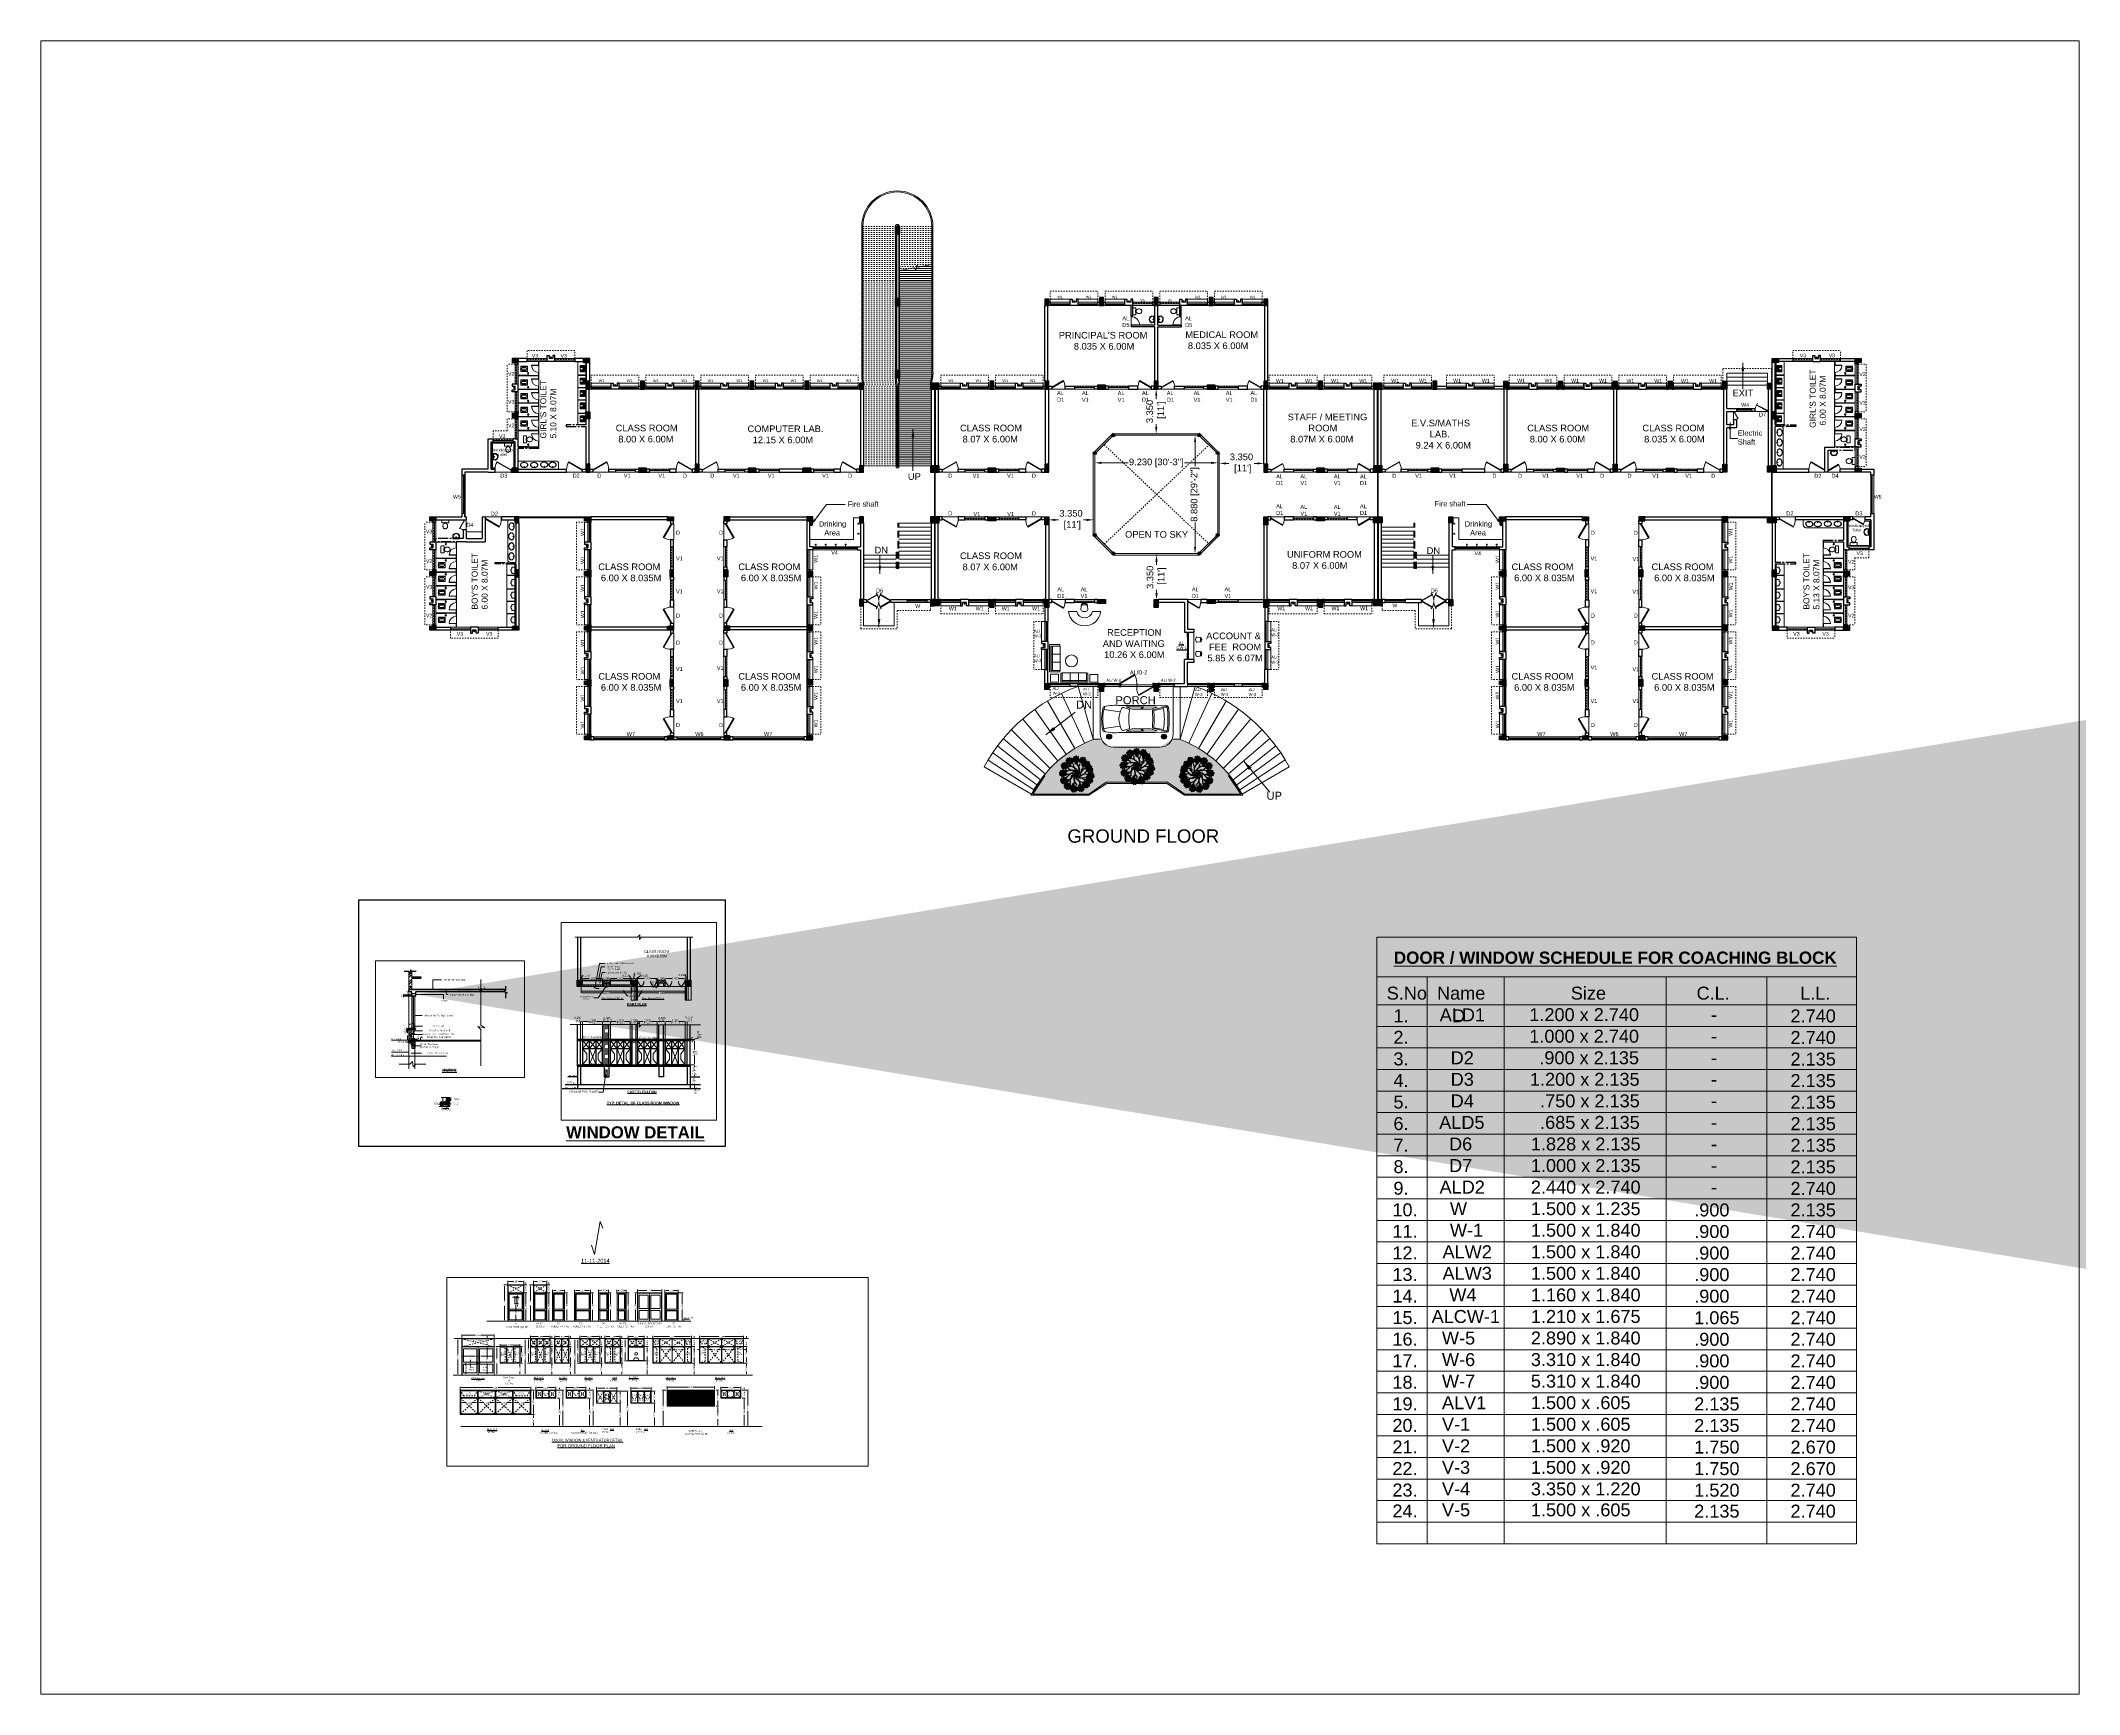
# Model space of a CAD drawing. Header units: millimetres. Extents: x 1898 to 3725, y 783 to 1532.
# Drawn here: x 3028.2 to 3181.4, y 1006.8 to 1131 of the extents above; entities that cross this region are included whole.
import ezdxf

# ---------------------------------------------------------------- set-up
doc = ezdxf.new("R2010")
doc.units = ezdxf.units.MM
for name, pattern in [('CENTER2', [1.125, 0.75, -0.125, 0.125, -0.125]), ('DASHED', [0.75, 0.5, -0.25]), ('DASHED2', [0.375, 0.25, -0.125]), ('HIDDEN', [0.375, 0.25, -0.125])]:
    doc.linetypes.add(name, pattern=pattern)
doc.layers.get('0').update_dxf_attribs({"lineweight": 20})
doc.layers.get('Defpoints').update_dxf_attribs({"lineweight": 15})
for name, color, linetype, lineweight in [('Arrow', 1, 'Continuous', 15), ('BL', 1, 'CENTER2', 30), ('CLL LEV.', 15, 'Continuous', 18), ('COL HATCH', 253, 'Continuous', 13), ('Column', 251, 'Continuous', 30), ('Column Hatch', 253, 'Continuous', 13), ('CUBICAL TOILET', 5, 'Continuous', 15), ('DIM', 6, 'Continuous', 18), ('dim.1', 6, 'Continuous', 18), ('Door', 54, 'Continuous', 18), ('Dotted', 23, 'DASHED', 15), ('E6', 254, 'Continuous', 15), ('expension joint', 248, 'Continuous', 18), ('Fixture', 44, 'Continuous', 13), ('FLOOR FINISH', 10, 'Continuous', 15), ('Furniture', 13, 'Continuous', 13), ('glass', 5, 'Continuous', 18), ('Hatch', 43, 'Continuous', 13), ('Hidden', 30, 'DASHED', 18), ('HIDDEN-2', 1, 'DASHED2', 9), ('Jali', 40, 'Continuous', 5), ('Landscaping', 82, 'Continuous', 13), ('PROJ.', 30, 'DASHED2', 15), ('Railing', 23, 'Continuous', 13), ('RAMP', 213, 'Continuous', 20), ('STAIRS', 10, 'Continuous', 18), ('TEXT', 7, 'Continuous', 15), ('TEXT 1', 3, 'Continuous', 20), ('Text-2', 180, 'Continuous', 25), ('Text.', 7, 'Continuous', 15), ('TREE', 64, 'Continuous', 13), ('Ventilator', 4, 'DASHED', 18), ('Wall', 7, 'Continuous', 30), ('Window', 150, 'Continuous', 15), ('Window n door', 150, 'Continuous', 15), ('Window-Wall', 7, 'Continuous', 18)]:
    doc.layers.add(name, color=color, linetype=linetype, lineweight=lineweight)
doc.styles.add('(192)---------------------------------', font='arial.ttf')
doc.styles.add('DIM', font='arial.ttf', dxfattribs={"height": 0.5})
doc.styles.add('dim-stylus bt', font='arial.ttf')
doc.styles.add('L120', font='arial.ttf', dxfattribs={"height": 0.6})
doc.styles.get("Standard").update_dxf_attribs({"font": 'arial.ttf', "height": 0.2})
doc.styles.add('Tabrej', font='arial.ttf')
doc.styles.add('Tabrej.', font='arial.ttf', dxfattribs={"height": 2})
doc.dimstyles.new('1      100 (big)', dxfattribs={"dimscale": 100, "dimtxt": 10, "dimasz": 5, "dimexe": 5, "dimexo": 0, "dimgap": 1, "dimtad": 0, "dimdec": 0, "dimrnd": 5, "dimzin": 0, "dimdsep": 46, "dimtxsty": 'dim-stylus bt', "dimblk": 'ARCHTICK', "dimcen": 0, "dimdle": 5, "dimclrd": 256, "dimclre": 256, "dimclrt": 7, "dimadec": 0, "dimazin": 0, "dimtfac": 0.7, "dimtdec": 0, "dimtofl": 0, "dimtmove": 2, "dimatfit": 3, "dimfxl": 0, "dimtolj": 1, "dimtzin": 0, "dimlwd": 15, "dimlwe": 15, "dimarcsym": 0})
doc.dimstyles.new('Copy of 1  100 SMALL', dxfattribs={"dimscale": 100, "dimtxt": 4.5, "dimasz": 3, "dimexe": 1.5, "dimexo": 0, "dimgap": 1, "dimtad": 1, "dimdec": 0, "dimzin": 0, "dimdsep": 46, "dimtxsty": 'dim-stylus bt', "dimblk": 'ARCHTICK', "dimcen": 0, "dimdle": 1.5, "dimclrd": 256, "dimclre": 256, "dimclrt": 7, "dimadec": 0, "dimazin": 0, "dimtfac": 0.7, "dimtdec": 0, "dimtofl": 0, "dimtmove": 2, "dimatfit": 3, "dimfxl": 0, "dimtolj": 1, "dimtzin": 0, "dimlwd": 15, "dimlwe": 15, "dimarcsym": 0})
doc.dimstyles.new('Current Dim style', dxfattribs={"dimscale": 0.3, "dimtxt": 0.2, "dimasz": 2, "dimexe": 0.18, "dimexo": 1, "dimgap": 0.09, "dimtad": 0, "dimzin": 0, "dimdsep": 46, "dimtxsty": 'Standard', "dimcen": 0.09, "dimclrd": 256, "dimclre": 256, "dimclrt": 7, "dimadec": 0, "dimazin": 0, "dimtfac": 1, "dimtofl": 0, "dimtmove": 2, "dimatfit": 3, "dimfxl": 0, "dimtolj": 1, "dimtzin": 0, "dimlwd": -1, "dimlwe": -1, "dimarcsym": 0})
doc.dimstyles.new('DIM', dxfattribs={"dimtxt": 0.5, "dimasz": 0.5, "dimexe": 0.02, "dimexo": 0, "dimgap": 0.1, "dimtad": 0, "dimdec": 3, "dimzin": 0, "dimdsep": 46, "dimtxsty": 'DIM', "dimcen": 0, "dimclrd": 251, "dimclre": 256, "dimclrt": 7, "dimadec": 0, "dimazin": 0, "dimtfac": 1, "dimtdec": 3, "dimtofl": 0, "dimtmove": 0, "dimatfit": 3, "dimfxl": 0, "dimtolj": 1, "dimtzin": 0, "dimlwd": -1, "dimlwe": -1, "dimarcsym": 0})
doc.dimstyles.new('DIMEN', dxfattribs={"dimtxt": 0.3, "dimasz": 0.25, "dimexe": 0.18, "dimexo": 0.0625, "dimgap": 0.09, "dimtad": 0, "dimdec": 3, "dimzin": 0, "dimdsep": 46, "dimtxsty": 'Tabrej', "dimcen": 0, "dimclrd": 256, "dimclre": 256, "dimclrt": 7, "dimadec": 0, "dimazin": 0, "dimtfac": 1, "dimtdec": 3, "dimtofl": 0, "dimtmove": 0, "dimatfit": 1, "dimfxl": 0, "dimtolj": 1, "dimtzin": 0, "dimlwd": -1, "dimlwe": -1, "dimarcsym": 0})
doc.dimstyles.get("Standard").update_dxf_attribs({"dimtxt": 0.2, "dimasz": 0.07, "dimexe": 0.1, "dimexo": 0.02, "dimgap": 0.09, "dimtad": 0, "dimdec": 3, "dimzin": 0, "dimdsep": 46, "dimtxsty": 'Standard', "dimcen": 0.09, "dimclrd": 3, "dimclre": 3, "dimclrt": 7, "dimadec": 0, "dimazin": 0, "dimtfac": 1, "dimtdec": 3, "dimtofl": 0, "dimtmove": 0, "dimatfit": 3, "dimfxl": 0, "dimtolj": 1, "dimtzin": 0, "dimlwd": -1, "dimlwe": -1, "dimarcsym": 0})
doc.dimstyles.new('Tabrej', dxfattribs={"dimtxt": 4, "dimasz": 0.45, "dimexe": 0.18, "dimexo": 0.0625, "dimgap": 0.09, "dimtad": 0, "dimdec": 3, "dimzin": 0, "dimdsep": 46, "dimtxsty": 'Tabrej', "dimcen": 0, "dimclrd": 256, "dimclre": 256, "dimclrt": 7, "dimaunit": 1, "dimadec": 3, "dimazin": 0, "dimtfac": 1, "dimtdec": 3, "dimtofl": 0, "dimtmove": 0, "dimatfit": 3, "dimfxl": 0, "dimtolj": 1, "dimtzin": 0, "dimlwd": -1, "dimlwe": -1, "dimarcsym": 0})
pattern_1 = [(45, (-3161.71788, 1657.24863), (-0.0883883476, 0.0883883476), [])]

# ---------------------------------------------------------------- blocks, each defined once
blk = doc.blocks.new('WINDOW 1')
at = {"layer": 'CLL LEV.'}
for p, q in [((-0.23, 0), (-0.46, 0)), ((-0.46, 0), (-0.46, -1.5)), ((-0.46, -1.5), (-0.23, -1.5))]:
    blk.add_line(p, q, dxfattribs=at)
at = {"layer": 'Window'}
for p, q in [((-0.065, 0), (-0.065, -1.5)), ((-0.05, -1.5), (-0.05, 0))]:
    blk.add_line(p, q, dxfattribs=at)
at = {"layer": 'Window-Wall'}
for p, q in [((0, 0), (-0.23, 0)), ((-0.23, 0), (-0.23, -1.5)), ((-0.115, 0), (-0.115, -1.5)), ((0, -1.5), (0, 0)), ((-0.23, -1.5), (0, -1.5))]:
    blk.add_line(p, q, dxfattribs=at)
blk = doc.blocks.new('*U18')
for p, q in [((0, 0), (0, 6)), ((40, 0), (40, 6))]:
    blk.add_line(p, q)
blk.add_lwpolyline([(0, 0), (34.6, -20), (35.5, -18.5), (0.9, 1.5)], close=True)
blk.add_arc((0, 0), 40, 330, 360)
blk = doc.blocks.new('Door')
at = {"layer": 'Door'}
blk.add_line((0, 0.18), (1.2, 0.18), dxfattribs=at)
at = {"layer": 'Door', "xscale": 0.0299845412869386, "yscale": 0.0299845412869386, "zscale": 0.0299845412869386}
blk.add_blockref('*U18', (0, 0), dxfattribs=at)
blk = doc.blocks.new('VENTILATOR')
at = {"layer": 'Ventilator', "ltscale": 0.02}
for p, q in [((-0.18, -1.5), (-0.18, 0)), ((-0.165, 0), (-0.165, -1.5))]:
    blk.add_line(p, q, dxfattribs=at)
at = {"layer": 'Window-Wall'}
for p, q in [((-0.23, 0), (0, 0)), ((-0.23, -1.5), (-0.23, 0)), ((-0.115, 0), (-0.115, -1.5)), ((0, 0), (0, -1.5)), ((-0.23, -1.5), (0, -1.5))]:
    blk.add_line(p, q, dxfattribs=at)
blk = doc.blocks.new('C3')
at = {"layer": 'COL HATCH'}
h = blk.add_hatch(color=256, dxfattribs=at)
h.dxf.hatch_style = 1
h.paths.add_polyline_path([(0.3, 0), (0, 0), (0, -0.53), (0.3, -0.53)])
at = {"layer": 'Column'}
for p, q in [((0, 0), (0, -0.53)), ((0.3, 0), (0, 0)), ((0.3, -0.53), (0.3, 0)), ((0, -0.53), (0.3, -0.53))]:
    blk.add_line(p, q, dxfattribs=at)
blk = doc.blocks.new('SHAFT')
at = {"layer": 'Fixture'}
blk.add_circle((0.33, -0.3), 0.05, dxfattribs=at)
at = {"layer": 'Wall'}
for p, q in [((0.03, 0), (0.62, 0)), ((0.03, 0), (0.03, -0.46)), ((0.03, -0.46), (0.18, -0.46)), ((0.18, -0.46), (0.18, -0.23)), ((0.18, -0.23), (0.47, -0.23)), ((0.47, -0.46), (0.47, -0.23)), ((0.62, -0.46), (0.47, -0.46)), ((0.62, 0), (0.62, -0.46))]:
    blk.add_line(p, q, dxfattribs=at)
blk = doc.blocks.new('A$C65A3360F')
at = {"layer": 'Fixture', "linetype": 'CENTER2'}
for p, q in [((0, 0), (-0.23, 0)), ((0, 0), (-0.23, 0)), ((-0.17, 0.06), (-0.17, 0)), ((-0.17, 0.06), (-0.17, 0)), ((-0.17, 0), (-0.17, -0.06)), ((-0.17, 0), (-0.17, -0.06))]:
    blk.add_line(p, q, dxfattribs=at)
blk = doc.blocks.new('Door - Left Hung 36 in.')
blk.add_lwpolyline([(0.8, -1.3), (0, 0), (31.2, 18), (31.9, 16.7)], close=True)
blk.add_arc((0, 0), 36, 0, 37.3101)
blk = doc.blocks.new('RSA BASIN 9')
for points in [[(-0.1, -16.2, 0.340881), (10, -9, 0.074195), (10.1, -8.9), (9.5, 0), (-9.5, 0), (-10, -8.8, 0.082611), (-10, -9.2, 0.330812), (-0.1, -16.2)], [(0, -15, 0.391482), (8.9, -6.7, 0.252869), (6.5, -3.5, 0.087242), (0, -2.5, 0.079484), (-6.5, -3.5, 0.2542), (-8.8, -6.7, 0.39026), (0, -15)], [(-8.6, -2, -0.907437), (-8.4, -1.8), (-7.5, -2.6, -0.907437), (-7.6, -2.7)], [(-8.2, -1.6, -0.907437), (-8.1, -1.5), (-7.1, -2.3, -0.907437), (-7.3, -2.4)], [(-7.8, -1.3, -0.907437), (-7.7, -1.2), (-6.8, -1.9, -0.907437), (-6.9, -2.1)], [(7.8, -1.3, 0.907437), (7.7, -1.2), (6.8, -1.9, 0.907437), (6.9, -2.1)], [(8.2, -1.6, 0.907437), (8.1, -1.5), (7.1, -2.3, 0.907437), (7.3, -2.4)], [(8.6, -2, 0.907437), (8.4, -1.8), (7.5, -2.6, 0.907437), (7.6, -2.7)]]:
    blk.add_lwpolyline(points, format="xyb", close=True)
for points in [[(-5.9, -3.3), (-6.2, -3, -0.183787), (-6.2, -2.7, 0.126662), (-6.2, -2.4), (-6.6, -1.4, 0.35453), (-7.1, -1), (-8.7, -1, 0.414214), (-9.1, -1.4), (-9.6, -9.1, 0.329849), (-0.1, -15.8, 0.338736), (9.6, -8.9, 0.075632), (9.7, -8.8), (9.1, -1.4, 0.414214), (8.7, -1), (7.1, -1, 0.35453), (6.6, -1.4), (6.2, -2.4, 0.126662), (6.2, -2.7, -0.183787), (6.2, -3), (5.9, -3.3)], [(-6.2, -3.4), (-6.2, -3.3, 0.220542), (-6.5, -3.1), (-8.7, -2.8, -0.361119), (-9.2, -2.3)], [(6.2, -3.4), (6.2, -3.3, -0.220542), (6.5, -3.1), (8.7, -2.8, 0.358803), (9.2, -2.3, 0.358803)]]:
    blk.add_lwpolyline(points, format="xyb")
for centre, radius in [((-2.3, -1.6), 0.399), ((0, -4.8), 0.771), ((0, -4.8), 0.602), ((0, -1.2), 0.399), ((2.3, -1.5), 0.399)]:
    blk.add_circle(centre, radius)
blk = doc.blocks.new('ENGLISH SHEET')
at = {"layer": 'Fixture'}
for p, q in [((4663.8, 251.2), (4663.77, 251.18)), ((4663.77, 251.18), (4663.77, 250.7)), ((4663.98, 251.2), (4663.8, 251.2)), ((4664, 251.18), (4663.98, 251.2)), ((4664, 251.09), (4664, 251.18)), ((4663.77, 250.7), (4663.8, 250.67)), ((4663.8, 250.67), (4663.98, 250.67)), ((4663.98, 251), (4664, 251.09)), ((4663.98, 250.87), (4663.98, 251)), ((4663.98, 251), (4663.98, 250.87)), ((4664, 250.78), (4663.98, 250.87)), ((4663.98, 250.67), (4664, 250.7)), ((4664, 250.7), (4664, 250.78))]:
    blk.add_line(p, q, dxfattribs=at)
blk.add_lwpolyline([(4664.46, 250.94, 0.117036), (4664.44, 251, 0.104338), (4664.4, 251.06, 0.09029), (4664.32, 251.1, 0.09898), (4664.24, 251.12, 0.08237), (4664.16, 251.1, 0.09029), (4664.09, 251.06, 0.104338), (4664.04, 251, 0.117036), (4664.03, 250.94, 0.117036), (4664.04, 250.87, 0.104338), (4664.09, 250.81, 0.09029), (4664.16, 250.77, 0.08237), (4664.24, 250.76, 0.08237), (4664.33, 250.77, 0.09029), (4664.4, 250.81, 0.104338), (4664.44, 250.87, 0.117036)], format="xyb", close=True, dxfattribs=at)
blk = doc.blocks.new('RH 1200')
for p, q in [((-22, 0), (22, 0)), ((21, 0), (21, 43)), ((22, 0), (21, 0)), ((22, 0), (22, 43))]:
    blk.add_line(p, q)
at = {"extrusion": (0, 0, -1)}
blk.add_ellipse((22, 0), major_axis=(-30.6, 30.6), ratio=1, start_param=5.497787, end_param=7.068583, dxfattribs=at)
blk = doc.blocks.new('GHH')
at = {"layer": 'Door', "ltscale": 20}
blk.add_line((3289.7, -299.1), (3289.7, -299.85), dxfattribs=at)
at = {"layer": 'Door', "ltscale": 20, "xscale": 0.015874999996413, "yscale": 0.015874999996413, "zscale": 0.015874999996413, "rotation": 270}
blk.add_blockref('RH 1200', (3289.7, -299.48), dxfattribs=at)
blk = doc.blocks.new('chair1')
for p, q in [((527, 224), (556, 243)), ((527, -224), (556, -243))]:
    blk.add_line(p, q)
blk.add_lwpolyline([(58, 204, -0.2838044), (155, 253), (416, 230, -0.3890307), (510, 127), (510, -127, -0.3890307), (416, -230), (155, -253, -0.2838044), (58, -204)], format="xyb")
for centre, radius, start, end in [((390, 0), 390, 148.38921, 211.61079), ((201, 0), 396, 325.61966, 34.38034), ((201, 0), 430, 325.61966, 34.38034)]:
    blk.add_arc(centre, radius, start, end)
blk = doc.blocks.new('sofa1')
for p, q in [((1016, 0), (-1016, 0)), ((-1016, 0), (-1016, -762)), ((-1016, -762), (-914.4, -762)), ((-914.4, -101.6), (-914.4, -787.4)), ((914.4, -101.6), (-914.4, -101.6)), ((-914.4, -203.2), (914.4, -203.2)), ((-914.4, -228.6), (914.4, -228.6)), ((-914.4, -787.4), (914.4, -787.4)), ((-304.8, -787.4), (-304.8, -101.6)), ((304.8, -787.4), (304.8, -101.6)), ((914.4, -787.4), (914.4, -101.6)), ((914.4, -762), (1016, -762)), ((1016, -762), (1016, 0))]:
    blk.add_line(p, q)
blk = doc.blocks.new('rec table')
at = {"layer": 'Fixture', "linetype": 'CENTER2'}
blk.add_line((12601.9, -1085.32), (12601.29, -1085.32), dxfattribs=at)
at = {"layer": 'Fixture'}
blk.add_line((12603.69, -1085.32), (12603.08, -1085.32), dxfattribs=at)
for radius, start, end in [(1.21, 186.2001, 353.7999), (0.607, 192.4007, 347.5993)]:
    blk.add_arc((12602.49, -1085.19), radius, start, end, dxfattribs=at)
at = {"layer": 'Fixture', "xscale": 0.001000000000426, "yscale": 0.001000000000426, "zscale": 0.001000000000426, "rotation": 90}
blk.add_blockref('chair1', (12602.47, -1085.32), dxfattribs=at)
blk = doc.blocks.new('RSA CL6')
for p, q in [((5.5, 3.5), (5.5, 7.3)), ((5.9, 3.5), (5.9, 7.3)), ((6.3, 3.5), (6.3, 7.3)), ((6.7, 3.4), (6.7, 7.3)), ((7.1, 3.4), (7.1, 7.3)), ((7.5, 3.4), (7.5, 7.3)), ((7.9, 3.4), (7.9, 7.3)), ((8.3, 3.4), (8.3, 7.3)), ((8.7, 3.4), (8.7, 7.3)), ((9.1, 3.4), (9.1, 7.3)), ((9.4, 3.4), (9.4, 7.3)), ((9.8, 3.4), (9.8, 7.3)), ((10.2, 3.4), (10.2, 7.3)), ((10.6, 3.4), (10.6, 7.3)), ((11, 3.3), (11, 7.3)), ((11.4, 3.3), (11.4, 7.3)), ((11.8, 3.3), (11.8, 7.3)), ((12.2, 3.3), (12.2, 7.3)), ((12.6, 3.3), (12.6, 7.3)), ((13, 3.3), (13, 7.3)), ((13.4, 3.3), (13.4, 7.3)), ((13.8, 3.3), (13.8, 7.3)), ((14.2, 3.3), (14.2, 7.3)), ((14.6, 3.3), (14.6, 7.3)), ((15, 3.2), (15, 7.3)), ((15.4, 3.2), (15.4, 7.3)), ((15.7, 3.2), (15.7, 7.3)), ((16.1, 3.2), (16.1, 7.3)), ((16.1, 7.3), (16.1, 3.2)), ((5.5, -7.3), (5.5, -3.5)), ((5.9, -7.3), (5.9, -3.5)), ((6.3, -7.3), (6.3, -3.4)), ((6.7, -7.3), (6.7, -3.4)), ((7.1, -7.3), (7.1, -3.4)), ((7.5, -7.3), (7.5, -3.4)), ((7.9, -7.3), (7.9, -3.4)), ((8.3, -7.3), (8.3, -3.4)), ((8.7, -7.3), (8.7, -3.4)), ((9.1, -7.3), (9.1, -3.4)), ((9.4, -7.3), (9.4, -3.4)), ((9.8, -7.3), (9.8, -3.3)), ((10.2, -7.3), (10.2, -3.3)), ((10.6, -7.3), (10.6, -3.3)), ((11, -7.3), (11, -3.3)), ((11.4, -7.3), (11.4, -3.3)), ((11.8, -7.3), (11.8, -3.3)), ((12.2, -7.3), (12.2, -3.3)), ((12.6, -7.3), (12.6, -3.3)), ((13, -7.3), (13, -3.3)), ((13.4, -7.3), (13.4, -3.2)), ((13.8, -7.3), (13.8, -3.2)), ((14.2, -7.3), (14.2, -3.2)), ((14.6, -7.3), (14.6, -3.2)), ((15, -7.3), (15, -3.2)), ((15.4, -7.3), (15.4, -3.2)), ((15.7, -7.3), (15.7, -3.2)), ((16.1, -3.2), (16.1, -7.3)), ((16.1, -7.3), (16.1, -3.2))]:
    blk.add_line(p, q)
blk.add_lwpolyline([(0.8, -0.6), (0, -0.6), (0, 0.6), (0.8, 0.6)])
for points in [[(0.8, 7.9), (20.9, 7.9), (20.9, -7.9), (0.8, -7.9)], [(1.4, 7.3), (20.3, 7.3), (20.3, -7.3), (1.4, -7.3)]]:
    blk.add_lwpolyline(points, close=True)
for points in [[(5.5, 3.5), (16.1, 3.2, -0.899983), (16.1, -3.2), (5.5, -3.5, -0.799392)], [(5.5, 3.3), (16.1, 3, -0.897689), (16.1, -3), (5.6, -3.3, -0.793494), (5.5, 3.3)]]:
    blk.add_lwpolyline(points, format="xyb", close=True)
blk = doc.blocks.new('RSA BASIN 2')
for points in [[(10.7, -8.1, 0.12976), (10, -5.2, 0.106426), (7.6, -2.5, 0.084431), (4.3, -0.7, 0.073534), (0, 0, 0.073534), (-4.3, -0.5, 0.084431), (-7.7, -2.2, 0.106426), (-10.2, -4.8, 0.12976), (-11, -7.7, 0.12976), (-10.3, -10.6, 0.106426), (-7.9, -13.3, 0.084431), (-4.6, -15.1, 0.073534), (-0.3, -15.8, 0.073534), (4, -15.3, 0.084431), (7.4, -13.6, 0.106426), (9.9, -11, 0.12976)], [(10.1, -7.9, 0.119977), (9.4, -5.5, 0.106426), (7.3, -2.9, 0.084431), (4.1, -1.3, 0.073534), (0, -0.6, 0.073534), (-4.1, -1.1, 0.084431), (-7.4, -2.6, 0.106426), (-9.7, -5.1, 0.12976), (-10.4, -7.7, 0.009633), (-10.4, -7.9, 0.119977), (-9.8, -10.3, 0.106426), (-7.6, -12.9, 0.084431), (-4.4, -14.5, 0.073534), (-0.3, -15.2, 0.073534), (3.8, -14.7, 0.084431), (7.1, -13.2, 0.106426), (9.3, -10.7, 0.12976), (10.1, -8.1, 0.009633)]]:
    blk.add_lwpolyline(points, format="xyb", close=True)
for radius in [0.7, 0.479]:
    blk.add_circle((-0.5, -2.5), radius)
blk = doc.blocks.new('*X4')
at = {"color": 0}
for p, q in [((705, 323), (943, 561)), ((705, 365), (900, 561)), ((705, 408), (858, 561)), ((705, 450), (815, 561)), ((705, 493), (773, 561)), ((705, 535), (730, 561)), ((848, 383), (705, 526)), ((842, 346), (705, 483)), ((835, 310), (705, 441)), ((705, 280), (858, 434)), ((829, 274), (705, 398)), ((705, 238), (847, 381)), ((823, 237), (705, 356)), ((798, 221), (705, 314)), ((755, 221), (705, 271)), ((713, 221), (705, 229)), ((854, 419), (712, 561)), ((730, 221), (839, 330)), ((866, 449), (755, 561)), ((772, 221), (830, 279)), ((888, 469), (797, 561)), ((815, 221), (822, 228)), ((921, 479), (839, 561)), ((1145, 298), (882, 561)), ((899, 474), (985, 561)), ((1145, 340), (924, 561)), ((944, 477), (1027, 561)), ((1145, 383), (967, 561)), ((971, 462), (1070, 561)), ((990, 438), (1112, 561)), ((998, 404), (1145, 551)), ((1145, 255), (999, 401)), ((1004, 368), (1145, 508)), ((1137, 221), (1007, 350)), ((1145, 425), (1009, 561)), ((1011, 332), (1145, 466)), ((1095, 221), (1016, 299)), ((1017, 295), (1145, 423)), ((1023, 259), (1145, 381)), ((1052, 221), (1024, 248)), ((1029, 223), (1145, 339)), ((1145, 467), (1051, 561)), ((1069, 221), (1145, 296)), ((1145, 510), (1094, 561)), ((1112, 221), (1145, 254)), ((1145, 552), (1136, 561))]:
    blk.add_line(p, q, dxfattribs=at)
blk = doc.blocks.new('RSA CL7')
blk.add_lwpolyline([(8.9, 0), (-8.9, 0), (-8.9, -13.8), (-3.9, -13.8), (3.9, -13.8), (8.9, -13.8)], close=True)
blk.add_lwpolyline([(-4.1, -13.6), (-2.8, -5.7, -0.835943), (2.8, -5.8), (4.1, -13.6), (8.7, -13.6), (8.7, -0.2), (-8.7, -0.2), (-8.7, -13.6)], format="xyb", close=True)
blk.add_lwpolyline([(-3.9, -13.8), (-2.6, -5.8, -0.835548), (2.6, -5.8), (3.9, -13.8)], format="xyb")
for centre, start, end in [((-1.4, -4.1), 207.2135, 40.95643), ((0, -3.6), 185.89987, 355.82489), ((1.5, -4.1), 140.99617, 329.34676)]:
    blk.add_arc(centre, 0.493, start, end)
at = {"xscale": 0.0393714285714286, "yscale": 0.0393714285714286, "zscale": 0.0393714285714286}
blk.add_blockref('*X4', (-36.4, -22.3), dxfattribs=at)
blk = doc.blocks.new('Urinal 1')
for p, q in [((0, 9), (9, 9)), ((0, 9), (0, -9)), ((9, 9), (9, 5)), ((12, 1), (9, 5)), ((12, -1.5), (12, 1)), ((0, -9), (9, -9)), ((9, -5), (12, -1.5)), ((9, -9), (9, -5))]:
    blk.add_line(p, q)
blk = doc.blocks.new('*D468')
at = {"layer": 'Defpoints', "color": 0, "lineweight": 15, "transparency": 16777216}
for p in [(3116.79, 1099.27), (3116.79, 1098.62), (3120.14, 1098.62)]:
    blk.add_point(p, dxfattribs=at)
at = {"layer": 'DIM', "transparency": 16777216}
for p, q in [((3116.79, 1098.62), (3116.79, 1099.29)), ((3120.14, 1098.62), (3120.14, 1099.29))]:
    blk.add_line(p, q, dxfattribs=at)
at = {"layer": 'DIM', "color": 251, "transparency": 16777216}
for p, q in [((3117.29, 1099.27), (3117.52, 1099.27)), ((3119.64, 1099.27), (3119.4, 1099.27))]:
    blk.add_line(p, q, dxfattribs=at)
at = {"layer": 'DIM', "color": 251, "lineweight": 15, "transparency": 16777216}
for points in [[(3117.29, 1099.35), (3117.29, 1099.19), (3116.79, 1099.27)], [(3119.64, 1099.35), (3119.64, 1099.19), (3120.14, 1099.27)]]:
    blk.add_solid(points, dxfattribs=at)
at = {"layer": 'DIM', "color": 7, "transparency": 16777216, "insert": (3118.46, 1099.27), "char_height": 0.5, "attachment_point": 5, "style": 'DIM'}
blk.add_mtext("\\A1;3.350\\P [11']", dxfattribs=at)
blk = doc.blocks.new('*D469')
at = {"layer": 'Defpoints', "color": 0, "lineweight": 15, "transparency": 16777216}
for p in [(3103.98, 1095.03), (3107.33, 1095.03), (3107.33, 1095.03)]:
    blk.add_point(p, dxfattribs=at)
at = {"layer": 'DIM', "transparency": 16777216}
for p, q in [((3103.98, 1095.03), (3103.98, 1095.05)), ((3107.33, 1095.03), (3107.33, 1095.05))]:
    blk.add_line(p, q, dxfattribs=at)
at = {"layer": 'DIM', "color": 251, "transparency": 16777216}
for p, q in [((3104.48, 1095.03), (3104.71, 1095.03)), ((3106.83, 1095.03), (3106.59, 1095.03))]:
    blk.add_line(p, q, dxfattribs=at)
at = {"layer": 'DIM', "color": 251, "lineweight": 15, "transparency": 16777216}
for points in [[(3104.48, 1095.11), (3104.48, 1094.94), (3103.98, 1095.03)], [(3106.83, 1095.11), (3106.83, 1094.94), (3107.33, 1095.03)]]:
    blk.add_solid(points, dxfattribs=at)
at = {"layer": 'DIM', "color": 7, "transparency": 16777216, "insert": (3105.65, 1095.03), "char_height": 0.5, "attachment_point": 5, "style": 'DIM'}
blk.add_mtext("\\A1;3.350\\P [11']", dxfattribs=at)
blk = doc.blocks.new('*D470')
at = {"layer": 'Defpoints', "color": 0, "lineweight": 15, "transparency": 16777216}
for p in [(3112.05, 1104.85), (3112.06, 1104.85), (3112.06, 1101.5)]:
    blk.add_point(p, dxfattribs=at)
at = {"layer": 'DIM', "transparency": 16777216}
for p, q in [((3112.06, 1104.85), (3112.03, 1104.85)), ((3112.06, 1101.5), (3112.03, 1101.5))]:
    blk.add_line(p, q, dxfattribs=at)
at = {"layer": 'DIM', "color": 251, "transparency": 16777216}
for p, q in [((3112.05, 1104.35), (3112.05, 1104.11)), ((3112.05, 1102), (3112.05, 1102.23))]:
    blk.add_line(p, q, dxfattribs=at)
at = {"layer": 'DIM', "color": 251, "lineweight": 15, "transparency": 16777216}
for points in [[(3111.97, 1104.35), (3112.13, 1104.35), (3112.05, 1104.85)], [(3111.97, 1102), (3112.13, 1102), (3112.05, 1101.5)]]:
    blk.add_solid(points, dxfattribs=at)
at = {"layer": 'DIM', "color": 7, "transparency": 16777216, "insert": (3112.05, 1103.17), "char_height": 0.5, "attachment_point": 5, "rotation": 90, "style": 'DIM'}
blk.add_mtext("\\A1;3.350\\P [11']", dxfattribs=at)
blk = doc.blocks.new('*D471')
at = {"layer": 'Defpoints', "color": 0, "lineweight": 15, "transparency": 16777216}
for p in [(3112.06, 1092.39), (3112.06, 1089.04), (3112.08, 1089.04)]:
    blk.add_point(p, dxfattribs=at)
at = {"layer": 'DIM', "transparency": 16777216}
for p, q in [((3112.06, 1092.39), (3112.1, 1092.39)), ((3112.06, 1089.04), (3112.1, 1089.04))]:
    blk.add_line(p, q, dxfattribs=at)
at = {"layer": 'DIM', "color": 251, "transparency": 16777216}
for p, q in [((3112.08, 1091.89), (3112.08, 1091.66)), ((3112.08, 1089.54), (3112.08, 1089.77))]:
    blk.add_line(p, q, dxfattribs=at)
at = {"layer": 'DIM', "color": 251, "lineweight": 15, "transparency": 16777216}
for points in [[(3111.99, 1091.89), (3112.16, 1091.89), (3112.08, 1092.39)], [(3111.99, 1089.54), (3112.16, 1089.54), (3112.08, 1089.04)]]:
    blk.add_solid(points, dxfattribs=at)
at = {"layer": 'DIM', "color": 7, "transparency": 16777216, "insert": (3112.08, 1090.71), "char_height": 0.5, "attachment_point": 5, "rotation": 90, "style": 'DIM'}
blk.add_mtext("\\A1;3.350\\P [11']", dxfattribs=at)
blk = doc.blocks.new('*D472')
at = {"layer": 'Defpoints', "color": 0, "lineweight": 15, "transparency": 16777216}
for p in [(3114.97, 1101.38), (3114.97, 1101.38), (3114.97, 1092.5)]:
    blk.add_point(p, dxfattribs=at)
at = {"layer": 'DIM', "transparency": 16777216}
for p, q in [((3114.97, 1101.38), (3114.99, 1101.38)), ((3114.97, 1092.5), (3114.99, 1092.5))]:
    blk.add_line(p, q, dxfattribs=at)
at = {"layer": 'DIM', "color": 251, "transparency": 16777216}
for p, q in [((3114.97, 1100.88), (3114.97, 1099.06)), ((3114.97, 1093), (3114.97, 1094.82))]:
    blk.add_line(p, q, dxfattribs=at)
at = {"layer": 'DIM', "color": 251, "lineweight": 15, "transparency": 16777216}
for points in [[(3114.89, 1100.88), (3115.05, 1100.88), (3114.97, 1101.38)], [(3114.89, 1093), (3115.05, 1093), (3114.97, 1092.5)]]:
    blk.add_solid(points, dxfattribs=at)
at = {"layer": 'DIM', "color": 7, "transparency": 16777216, "insert": (3114.97, 1096.94), "char_height": 0.5, "attachment_point": 5, "rotation": 90, "style": 'DIM'}
blk.add_mtext('\\A1;8.880 [29\'-2"]', dxfattribs=at)
blk = doc.blocks.new('*D473')
at = {"layer": 'Defpoints', "color": 0, "lineweight": 15, "transparency": 16777216}
for p in [(3107.44, 1099.31), (3116.67, 1099.31), (3116.67, 1099.31)]:
    blk.add_point(p, dxfattribs=at)
at = {"layer": 'DIM', "transparency": 16777216}
for p, q in [((3107.44, 1099.31), (3107.44, 1099.33)), ((3116.67, 1099.31), (3116.67, 1099.33))]:
    blk.add_line(p, q, dxfattribs=at)
at = {"layer": 'DIM', "color": 251, "transparency": 16777216}
for p, q in [((3107.94, 1099.31), (3109.94, 1099.31)), ((3116.17, 1099.31), (3114.17, 1099.31))]:
    blk.add_line(p, q, dxfattribs=at)
at = {"layer": 'DIM', "color": 251, "lineweight": 15, "transparency": 16777216}
for points in [[(3107.94, 1099.4), (3107.94, 1099.23), (3107.44, 1099.31)], [(3116.17, 1099.4), (3116.17, 1099.23), (3116.67, 1099.31)]]:
    blk.add_solid(points, dxfattribs=at)
at = {"layer": 'DIM', "color": 7, "transparency": 16777216, "insert": (3112.06, 1099.31), "char_height": 0.5, "attachment_point": 5, "style": 'DIM'}
blk.add_mtext('\\A1;9.230 [30\'-3"]', dxfattribs=at)
blk = doc.blocks.new('PLANTDF')
at = {"color": 1, "lineweight": -3}
for centre, start, end in [((9522.866, -930.032), 254.67874, 318.50728), ((9522.864, -930.137), 38.67874, 102.50728), ((9522.889, -930.03), 230.67874, 294.50728), ((9522.887, -930.14), 62.67874, 126.50728), ((9522.846, -930.043), 278.67874, 342.50728), ((9522.844, -930.125), 14.67874, 78.50728), ((9522.909, -930.134), 86.67874, 150.50728), ((9522.832, -930.061), 302.67874, 6.50728), ((9522.911, -930.038), 206.67874, 270.50728), ((9522.831, -930.106), 350.67874, 54.50728), ((9522.926, -930.119), 110.67874, 174.50728), ((9522.827, -930.084), 326.67874, 30.50728), ((9522.928, -930.053), 182.67874, 246.50728), ((9522.937, -930.075), 158.67874, 222.50728), ((9522.936, -930.098), 134.67874, 198.50728), ((9522.985, -929.88), 254.67874, 318.50728), ((9522.982, -929.985), 38.67874, 102.50728), ((9523.005, -929.988), 62.67874, 126.50728), ((9522.965, -929.891), 278.67874, 342.50728), ((9523.008, -929.878), 230.67874, 294.50728), ((9522.963, -929.973), 14.67874, 78.50728), ((9523.027, -929.982), 86.67874, 150.50728), ((9523.03, -929.886), 206.67874, 270.50728), ((9522.951, -929.909), 302.67874, 6.50728), ((9522.95, -929.954), 350.67874, 54.50728), ((9523.045, -929.967), 110.67874, 174.50728), ((9523.046, -929.901), 182.67874, 246.50728), ((9522.945, -929.932), 326.67874, 30.50728), ((9523.055, -929.946), 134.67874, 198.50728), ((9523.055, -929.923), 158.67874, 222.50728), ((9523.174, -929.826), 254.67874, 318.50728), ((9523.171, -929.931), 38.67874, 102.50728), ((9523.194, -929.934), 62.67874, 126.50728), ((9523.154, -929.837), 278.67874, 342.50728), ((9523.197, -929.824), 230.67874, 294.50728), ((9523.152, -929.919), 14.67874, 78.50728), ((9523.216, -929.928), 86.67874, 150.50728), ((9523.219, -929.832), 206.67874, 270.50728), ((9523.14, -929.855), 302.67874, 6.50728), ((9523.139, -929.9), 350.67874, 54.50728), ((9523.234, -929.913), 110.67874, 174.50728), ((9523.235, -929.848), 182.67874, 246.50728), ((9523.134, -929.878), 326.67874, 30.50728), ((9523.244, -929.892), 134.67874, 198.50728), ((9523.244, -929.869), 158.67874, 222.50728), ((9523.337, -930.031), 254.67874, 318.50728), ((9523.334, -930.136), 38.67874, 102.50728), ((9523.36, -930.029), 230.67874, 294.50728), ((9523.357, -930.139), 62.67874, 126.50728), ((9523.316, -930.042), 278.67874, 342.50728), ((9523.314, -930.124), 14.67874, 78.50728), ((9523.379, -930.133), 86.67874, 150.50728), ((9523.302, -930.06), 302.67874, 6.50728), ((9523.381, -930.037), 206.67874, 270.50728), ((9523.301, -930.105), 350.67874, 54.50728), ((9523.397, -930.118), 110.67874, 174.50728), ((9523.297, -930.083), 326.67874, 30.50728), ((9523.398, -930.053), 182.67874, 246.50728), ((9523.361, -929.891), 254.67874, 318.50728), ((9523.359, -929.996), 38.67874, 102.50728), ((9523.341, -929.902), 278.67874, 342.50728), ((9523.384, -929.889), 230.67874, 294.50728), ((9523.382, -929.999), 62.67874, 126.50728), ((9523.339, -929.984), 14.67874, 78.50728), ((9523.406, -930.097), 134.67874, 198.50728), ((9523.407, -930.074), 158.67874, 222.50728), ((9523.404, -929.993), 86.67874, 150.50728), ((9523.406, -929.897), 206.67874, 270.50728), ((9523.327, -929.92), 302.67874, 6.50728), ((9523.326, -929.965), 350.67874, 54.50728), ((9523.421, -929.978), 110.67874, 174.50728), ((9523.423, -929.913), 182.67874, 246.50728), ((9523.322, -929.943), 326.67874, 30.50728), ((9523.432, -929.934), 158.67874, 222.50728), ((9523.431, -929.957), 134.67874, 198.50728), ((9522.852, -930.118), 254.67874, 318.50728), ((9522.849, -930.224), 38.67874, 102.50728), ((9522.875, -930.116), 230.67874, 294.50728), ((9522.872, -930.227), 62.67874, 126.50728), ((9522.831, -930.129), 278.67874, 342.50728), ((9522.829, -930.212), 14.67874, 78.50728), ((9522.894, -930.22), 86.67874, 150.50728), ((9522.817, -930.147), 302.67874, 6.50728), ((9522.896, -930.124), 206.67874, 270.50728), ((9522.816, -930.193), 350.67874, 54.50728), ((9522.912, -930.205), 110.67874, 174.50728), ((9522.812, -930.17), 326.67874, 30.50728), ((9522.913, -930.14), 182.67874, 246.50728), ((9522.921, -930.184), 134.67874, 198.50728), ((9522.922, -930.161), 158.67874, 222.50728), ((9522.899, -930.303), 254.67874, 318.50728), ((9522.896, -930.408), 38.67874, 102.50728), ((9522.922, -930.301), 230.67874, 294.50728), ((9522.919, -930.411), 62.67874, 126.50728), ((9522.878, -930.314), 278.67874, 342.50728), ((9522.876, -930.396), 14.67874, 78.50728), ((9522.941, -930.405), 86.67874, 150.50728), ((9522.864, -930.332), 302.67874, 6.50728), ((9522.943, -930.309), 206.67874, 270.50728), ((9522.863, -930.377), 350.67874, 54.50728), ((9522.959, -930.39), 110.67874, 174.50728), ((9522.96, -930.325), 182.67874, 246.50728), ((9522.859, -930.355), 326.67874, 30.50728), ((9522.968, -930.369), 134.67874, 198.50728), ((9522.969, -930.346), 158.67874, 222.50728), ((9523.028, -930.188), 254.67874, 318.50728), ((9523.026, -930.294), 38.67874, 102.50728), ((9523.048, -930.297), 62.67874, 126.50728), ((9523.008, -930.199), 278.67874, 342.50728), ((9523.051, -930.186), 230.67874, 294.50728), ((9523.006, -930.282), 14.67874, 78.50728), ((9523.071, -930.29), 86.67874, 150.50728), ((9523.073, -930.194), 206.67874, 270.50728), ((9522.994, -930.218), 302.67874, 6.50728), ((9522.993, -930.263), 350.67874, 54.50728), ((9523.045, -930.429), 254.67874, 318.50728), ((9523.042, -930.534), 38.67874, 102.50728), ((9523.068, -930.427), 230.67874, 294.50728), ((9523.065, -930.537), 62.67874, 126.50728), ((9523.088, -930.275), 110.67874, 174.50728), ((9523.024, -930.44), 278.67874, 342.50728), ((9523.022, -930.522), 14.67874, 78.50728), ((9523.09, -930.21), 182.67874, 246.50728), ((9522.989, -930.24), 326.67874, 30.50728), ((9523.087, -930.53), 86.67874, 150.50728), ((9523.01, -930.458), 302.67874, 6.50728), ((9523.089, -930.434), 206.67874, 270.50728), ((9523.009, -930.503), 350.67874, 54.50728), ((9523.098, -930.254), 134.67874, 198.50728), ((9523.099, -930.231), 158.67874, 222.50728), ((9523.105, -930.515), 110.67874, 174.50728), ((9523.005, -930.48), 326.67874, 30.50728), ((9523.106, -930.45), 182.67874, 246.50728), ((9523.115, -930.472), 158.67874, 222.50728), ((9523.114, -930.495), 134.67874, 198.50728), ((9523.242, -930.453), 254.67874, 318.50728), ((9523.239, -930.559), 38.67874, 102.50728), ((9523.265, -930.451), 230.67874, 294.50728), ((9523.262, -930.562), 62.67874, 126.50728), ((9523.221, -930.464), 278.67874, 342.50728), ((9523.219, -930.547), 14.67874, 78.50728), ((9523.284, -930.555), 86.67874, 150.50728), ((9523.207, -930.482), 302.67874, 6.50728), ((9523.286, -930.459), 206.67874, 270.50728), ((9523.206, -930.528), 350.67874, 54.50728), ((9523.302, -930.54), 110.67874, 174.50728), ((9523.202, -930.505), 326.67874, 30.50728), ((9523.303, -930.475), 182.67874, 246.50728), ((9523.311, -930.519), 134.67874, 198.50728), ((9523.312, -930.496), 158.67874, 222.50728), ((9523.401, -930.344), 254.67874, 318.50728), ((9523.399, -930.45), 38.67874, 102.50728), ((9523.421, -930.453), 62.67874, 126.50728), ((9523.381, -930.356), 278.67874, 342.50728), ((9523.424, -930.343), 230.67874, 294.50728), ((9523.379, -930.438), 14.67874, 78.50728), ((9523.444, -930.446), 86.67874, 150.50728), ((9523.446, -930.35), 206.67874, 270.50728), ((9523.367, -930.374), 302.67874, 6.50728), ((9523.366, -930.419), 350.67874, 54.50728), ((9523.461, -930.431), 110.67874, 174.50728), ((9523.463, -930.366), 182.67874, 246.50728), ((9523.362, -930.396), 326.67874, 30.50728), ((9523.472, -930.387), 158.67874, 222.50728), ((9523.471, -930.411), 134.67874, 198.50728), ((9523.461, -930.253), 254.67874, 318.50728), ((9523.458, -930.359), 38.67874, 102.50728), ((9523.481, -930.362), 62.67874, 126.50728), ((9523.441, -930.264), 278.67874, 342.50728), ((9523.484, -930.251), 230.67874, 294.50728), ((9523.438, -930.347), 14.67874, 78.50728), ((9523.503, -930.355), 86.67874, 150.50728), ((9523.426, -930.282), 302.67874, 6.50728), ((9523.506, -930.259), 206.67874, 270.50728), ((9523.425, -930.328), 350.67874, 54.50728), ((9523.521, -930.34), 110.67874, 174.50728), ((9523.522, -930.275), 182.67874, 246.50728), ((9523.421, -930.305), 326.67874, 30.50728), ((9523.531, -930.319), 134.67874, 198.50728)]:
    blk.add_arc(centre, 0.0555, start, end, dxfattribs=at)
at = {"color": 64, "lineweight": -3}
for points in [[(9522.875, -930.281), (9523.085, -930.153), (9523.276, -930.215), (9523.342, -930.097), (9523.447, -930.033)], [(9522.882, -930.085), (9523.128, -930.105), (9523.245, -930.267), (9523.369, -930.21), (9523.491, -930.22)], [(9523.358, -930.458), (9523.171, -930.298), (9523.171, -930.098), (9523.038, -930.071), (9522.945, -929.991)], [(9522.985, -930.444), (9523.079, -930.217), (9523.27, -930.156), (9523.254, -930.02), (9523.301, -929.907)], [(9523.004, -929.93), (9523.19, -930.091), (9523.19, -930.291), (9523.324, -930.318), (9523.417, -930.398)], [(9523.377, -929.944), (9523.282, -930.171), (9523.092, -930.233), (9523.108, -930.368), (9523.06, -930.482)], [(9523.169, -930.512), (9523.112, -930.273), (9523.23, -930.111), (9523.138, -930.011), (9523.109, -929.891)], [(9523.193, -929.877), (9523.249, -930.116), (9523.132, -930.278), (9523.224, -930.378), (9523.252, -930.498)], [(9523.479, -930.304), (9523.234, -930.284), (9523.116, -930.122), (9522.993, -930.179), (9522.87, -930.169)], [(9523.487, -930.107), (9523.277, -930.235), (9523.086, -930.173), (9523.02, -930.292), (9522.914, -930.356)]]:
    blk.add_spline(points, degree=3, dxfattribs=at)
blk = doc.blocks.new('02PCAR01')
at = {"color": 0, "linetype": 'ByBlock'}
for p, q in [((-138, 26), (-145, 26)), ((-112.5, 20.2), (-138, 26)), ((-136.9, 23.5), (-115.6, 19.3)), ((-122.9, 26.6), (-92.5, 26.8)), ((-109.3, 22.1), (-122.9, 26.6)), ((-89.4, 22.1), (-109.3, 22.1)), ((-89.4, 22.1), (-92.5, 26.8)), ((-90.4, 26.9), (-54.3, 27.3)), ((-87.2, 22.1), (-90.4, 26.9)), ((-67.5, 22.1), (-87.2, 22.1)), ((-54.3, 27.3), (-67.5, 22.1)), ((-48.3, 25.7), (-60, 22.2)), ((-6, 21), (-40, 16)), ((-138, -26), (-145, -26)), ((-112.5, -20.1), (-138, -26)), ((-136.9, -23.4), (-115.6, -19.1)), ((-109.3, -21.9), (-122.9, -26.5)), ((-122.9, -26.5), (-92.5, -26.7)), ((-89.4, -21.9), (-109.3, -21.9)), ((-89.4, -21.9), (-92.5, -26.7)), ((-87.2, -21.9), (-90.4, -26.7)), ((-90.4, -26.7), (-54.3, -27.2)), ((-67.5, -21.9), (-87.2, -21.9)), ((-54.3, -27.2), (-67.5, -21.9)), ((-48.3, -25.5), (-60, -22)), ((-6, -21), (-40, -16))]:
    blk.add_line(p, q, dxfattribs=at)
for centre, radius, start, end in [((110.9, 0.1), 260.7, 174.2342, 185.7658), ((-145.4, 25.9), 3.14, 92.1119, 173.4899), ((111.9, 0.1), 258.8, 174.0142, 185.9858), ((-77.2, -1914.3), 1944.6, 88.8902, 92.0123), ((-141.6, 24.6), 4.6, 94.3987, 147.5288), ((-8, 0.1), 131.1, 169.6897, 190.3103), ((146, 0.1), 262.3, 175.7971, 184.2029), ((147.7, 0.1), 261, 175.5919, 184.4407), ((-59.1, 19.3), 3, 106.7984, 193.6631), ((-142.7, 0.1), 82.7, 347.0683, 12.9317), ((-47.5, 22.9), 3, 31.1455, 106.7984), ((-87.1, 0.1), 48.7, 330.0774, 29.9226), ((-30, -77.7), 108.3, 76.6607, 96.5655), ((-8.9, 25.3), 3.14, 17.8179, 78.3942), ((-95.5, 0.9), 93.1, 343.0347, 15.8141), ((-5.8, 24.6), 3.14, 14.3452, 76.6607), ((-111.8, 0.9), 111.8, 346.3976, 12.667), ((-145.4, -25.7), 3.14, 186.5101, 267.8881), ((-141.6, -24.4), 4.6, 212.4712, 265.6013), ((-77.2, 1914.5), 1944.6, 267.9877, 271.1098), ((-59.1, -19.1), 3, 166.3369, 253.2016), ((-47.5, -22.7), 3, 253.2016, 328.8545), ((-30, 77.9), 108.3, 263.4345, 283.1156), ((-9.4, -25.2), 3.14, 281.3249, 340.8826), ((-6.2, -24.5), 3.14, 283.1156, 344.5941)]:
    blk.add_arc(centre, radius, start, end, dxfattribs=at)
blk = doc.blocks.new('CU')
at = {"layer": 'COL HATCH', "linetype": 'CENTER2'}
h = blk.add_hatch(color=256, dxfattribs=at)
h.dxf.hatch_style = 1
h.paths.add_polyline_path([(0, 0.035), (0, -0.265), (0.46, -0.265), (0.46, 0.035)])
at = {"layer": 'Column', "linetype": 'CENTER2'}
blk.add_lwpolyline([(0, 0.035), (0, -0.265), (0.46, -0.265), (0.46, 0.035), (0, 0.035)], dxfattribs=at)
blk = doc.blocks.new('C2')
at = {"layer": 'COL HATCH'}
h = blk.add_hatch(color=256, dxfattribs=at)
h.dxf.hatch_style = 1
h.paths.add_polyline_path([(0.3, 0), (0, 0), (0, -0.6), (0.3, -0.6)])
at = {"layer": 'Column'}
for p, q in [((0, 0), (0, -0.6)), ((0.3, 0), (0, 0)), ((0.3, -0.6), (0.3, 0)), ((0, -0.6), (0.3, -0.6))]:
    blk.add_line(p, q, dxfattribs=at)
blk = doc.blocks.new('new ramp')
at = {"layer": 'COL HATCH'}
h = blk.add_hatch(color=256, dxfattribs=at)
h.dxf.hatch_style = 1
h.paths.add_polyline_path([(2.69, 18.46), (2.99, 18.46), (2.99, 17.86), (2.69, 17.86)])
h = blk.add_hatch(color=256, dxfattribs=at)
h.dxf.hatch_style = 1
h.paths.add_polyline_path([(2.69, 13.06), (2.99, 13.06), (2.99, 12.46), (2.69, 12.46)])
h = blk.add_hatch(color=256, dxfattribs=at)
h.dxf.hatch_style = 1
h.paths.add_polyline_path([(2.69, 7.66), (2.99, 7.66), (2.99, 7.06), (2.69, 7.06)])
at = {"layer": 'Column'}
for points in [[(2.69, 18.46), (2.99, 18.46), (2.99, 17.86), (2.69, 17.86)], [(2.69, 13.06), (2.99, 13.06), (2.99, 12.46), (2.69, 12.46)], [(2.69, 7.66), (2.99, 7.66), (2.99, 7.06), (2.69, 7.06)]]:
    blk.add_lwpolyline(points, close=True, dxfattribs=at)
at = {"layer": 'DIM'}
blk.add_line((2.99, 7.36), (2.99, 7.36), dxfattribs=at)
at = {"layer": 'DIM', "linetype": 'Continuous'}
blk.add_lwpolyline([(2.99, 15.16), (4.13, 15.34), (4.23, 15.17), (4.3, 15.56), (4.4, 15.39), (5.43, 15.61)], dxfattribs=at)
at = {"layer": 'Railing'}
for p, q in [((0.17, 7.35), (0.17, 18.46)), ((0.25, 7.35), (0.25, 18.46)), ((2.69, 7.59), (2.69, 18.46)), ((2.77, 7.66), (2.77, 18.46)), ((2.91, 7.66), (2.91, 18.46)), ((2.99, 7.59), (2.99, 18.46)), ((5.43, 7.68), (5.43, 18.46)), ((5.51, 7.68), (5.51, 18.46)), ((2.74, 0.33), (2.74, 6.46)), ((2.82, 0.41), (2.82, 6.47)), ((2.87, 0.41), (2.87, 6.47)), ((2.95, 0.33), (2.95, 6.46)), ((2.74, 0.33), (2.95, 0.33)), ((2.82, 0.41), (2.87, 0.41))]:
    blk.add_line(p, q, dxfattribs=at)
for centre, radius, start, end in [((2.84, 18.46), 2.67, 0, 180), ((2.84, 18.46), 2.59, 0, 180), ((2.84, 18.46), 0.15, 0, 180), ((2.84, 18.46), 0.07, 0, 180), ((2.25, 7.15), 2.08, 174.5626, 192.8599), ((2.25, 7.15), 2, 174.4549, 193.3831), ((4.77, 6.93), 2.08, 174.5626, 193.1223), ((4.77, 6.93), 2, 176.3533, 193.3831), ((0.92, 6.93), 2, 346.6169, 3.6467), ((0.92, 6.93), 2.08, 346.8777, 5.4374)]:
    blk.add_arc(centre, radius, start, end, dxfattribs=at)
at = {"layer": 'Railing', "linetype": 'Continuous'}
for radius, start, end in [(2.43, 341.5595, 5.152), (2.51, 342.1671, 5.0692)]:
    blk.add_arc((3.01, 7.46), radius, start, end, dxfattribs=at)
at = {"layer": 'RAMP', "linetype": 'DASHED', "ltscale": 0.02}
for p, q in [((0.25, 18.46), (2.69, 18.46)), ((5.43, 18.46), (2.99, 18.46)), ((0.25, 18.31), (2.69, 18.31)), ((0.25, 18.16), (2.69, 18.16)), ((0.25, 18.01), (2.69, 18.01)), ((0.25, 17.86), (2.69, 17.86)), ((0.25, 17.71), (2.69, 17.71)), ((0.25, 17.56), (2.69, 17.56)), ((0.25, 17.41), (2.69, 17.41)), ((0.25, 17.26), (2.69, 17.26)), ((0.25, 17.11), (2.69, 17.11)), ((0.25, 16.96), (2.69, 16.96)), ((5.43, 18.31), (2.99, 18.31)), ((5.43, 18.16), (2.99, 18.16)), ((5.43, 18.01), (2.99, 18.01)), ((5.43, 17.86), (2.99, 17.86)), ((5.43, 17.71), (2.99, 17.71)), ((5.43, 17.56), (2.99, 17.56)), ((5.43, 17.41), (2.99, 17.41)), ((5.43, 17.26), (2.99, 17.26)), ((5.43, 17.11), (2.99, 17.11)), ((5.43, 16.96), (2.99, 16.96)), ((0.25, 16.81), (2.69, 16.81)), ((0.25, 16.66), (2.69, 16.66)), ((0.25, 16.51), (2.69, 16.51)), ((0.25, 16.36), (2.69, 16.36)), ((0.25, 16.21), (2.69, 16.21)), ((0.25, 16.06), (2.69, 16.06)), ((0.25, 15.91), (2.69, 15.91)), ((0.25, 15.76), (2.69, 15.76)), ((0.25, 15.61), (2.69, 15.61)), ((0.25, 15.46), (2.69, 15.46)), ((5.43, 16.81), (2.99, 16.81)), ((5.43, 16.66), (2.99, 16.66)), ((5.43, 16.51), (2.99, 16.51)), ((5.43, 16.36), (2.99, 16.36)), ((5.43, 16.21), (2.99, 16.21)), ((5.43, 16.06), (2.99, 16.06)), ((5.43, 15.91), (2.99, 15.91)), ((5.43, 15.76), (2.99, 15.76)), ((5.43, 15.61), (2.99, 15.61)), ((4.28, 15.46), (2.99, 15.46)), ((0.25, 15.31), (2.69, 15.31)), ((0.25, 15.16), (2.69, 15.16)), ((0.25, 15.01), (2.69, 15.01)), ((0.25, 14.86), (2.69, 14.86)), ((0.25, 14.71), (2.69, 14.71)), ((0.25, 14.56), (2.69, 14.56)), ((0.25, 14.41), (2.69, 14.41)), ((0.25, 14.26), (2.69, 14.26)), ((0.25, 14.11), (2.69, 14.11)), ((0.25, 13.96), (2.69, 13.96)), ((0.25, 13.81), (2.69, 13.81)), ((4.15, 15.31), (2.99, 15.31)), ((0.25, 13.66), (2.69, 13.66)), ((0.25, 13.51), (2.69, 13.51)), ((0.25, 13.36), (2.69, 13.36)), ((0.25, 13.21), (2.69, 13.21)), ((0.25, 13.06), (2.69, 13.06)), ((0.25, 12.91), (2.69, 12.91)), ((0.25, 12.76), (2.69, 12.76)), ((0.25, 12.61), (2.69, 12.61)), ((0.25, 12.46), (2.69, 12.46)), ((0.25, 12.31), (2.69, 12.31)), ((0.25, 12.16), (2.69, 12.16)), ((0.25, 12.01), (2.69, 12.01)), ((0.25, 11.86), (2.69, 11.86)), ((0.25, 11.71), (2.69, 11.71)), ((0.25, 11.56), (2.69, 11.56)), ((0.25, 11.41), (2.69, 11.41)), ((0.25, 11.26), (2.69, 11.26)), ((0.25, 11.11), (2.69, 11.11)), ((0.25, 10.96), (2.69, 10.96)), ((0.25, 10.81), (2.69, 10.81)), ((0.25, 10.66), (2.69, 10.66)), ((0.25, 10.51), (2.69, 10.51)), ((0.25, 10.36), (2.69, 10.36)), ((0.25, 10.21), (2.69, 10.21)), ((0.25, 10.06), (2.69, 10.06)), ((0.25, 9.91), (2.69, 9.91)), ((0.25, 9.76), (2.69, 9.76)), ((0.25, 9.61), (2.69, 9.61)), ((0.25, 9.46), (2.69, 9.46)), ((0.25, 9.31), (2.69, 9.31)), ((0.25, 9.16), (2.69, 9.16)), ((0.25, 9.01), (2.69, 9.01)), ((0.25, 8.86), (2.69, 8.86)), ((0.25, 8.71), (2.69, 8.71)), ((0.25, 8.56), (2.69, 8.56)), ((0.25, 8.41), (2.69, 8.41)), ((0.25, 8.26), (2.69, 8.26)), ((0.25, 8.11), (2.69, 8.11)), ((0.25, 7.96), (2.69, 7.96)), ((0.25, 7.81), (2.69, 7.81)), ((0.25, 7.66), (2.69, 7.66)), ((0.25, 7.51), (2.69, 7.51)), ((0.25, 7.36), (2.69, 7.36)), ((0.25, 7.21), (2.69, 7.21)), ((0.25, 7.06), (2.69, 7.06)), ((0.26, 6.91), (2.69, 6.91)), ((0.28, 6.76), (2.69, 6.76)), ((0.3, 6.61), (2.71, 6.61)), ((2.74, 6.46), (0.3, 6.46)), ((2.74, 6.31), (0.3, 6.31)), ((2.74, 6.16), (0.3, 6.16)), ((2.74, 6.01), (0.3, 6.01)), ((2.74, 5.86), (0.3, 5.86)), ((2.74, 5.71), (0.3, 5.71)), ((2.74, 5.56), (0.3, 5.56)), ((2.74, 5.41), (0.3, 5.41)), ((2.74, 5.26), (0.3, 5.26)), ((2.74, 5.11), (0.3, 5.11)), ((2.74, 4.96), (0.3, 4.96)), ((2.74, 4.81), (0.3, 4.81)), ((2.74, 4.66), (0.3, 4.66)), ((2.74, 4.51), (0.3, 4.51)), ((2.74, 4.36), (0.3, 4.36)), ((2.74, 4.21), (0.3, 4.21)), ((2.74, 4.06), (0.3, 4.06)), ((2.74, 3.91), (0.3, 3.91)), ((2.74, 3.76), (0.3, 3.76)), ((2.74, 3.61), (0.3, 3.61)), ((2.74, 3.46), (0.3, 3.46)), ((2.74, 3.31), (0.3, 3.31)), ((2.74, 3.16), (0.3, 3.16)), ((2.74, 3.01), (0.3, 3.01)), ((2.74, 2.86), (0.3, 2.86)), ((2.74, 2.71), (0.3, 2.71)), ((2.74, 2.56), (0.3, 2.56)), ((2.74, 2.41), (0.3, 2.41)), ((2.74, 2.26), (0.3, 2.26)), ((2.74, 2.11), (0.3, 2.11)), ((2.74, 1.96), (0.3, 1.96)), ((2.74, 1.81), (0.3, 1.81)), ((2.74, 1.66), (0.3, 1.66)), ((2.74, 1.51), (0.3, 1.51)), ((2.74, 1.36), (0.3, 1.36)), ((2.74, 1.21), (0.3, 1.21)), ((2.74, 1.06), (0.3, 1.06)), ((2.74, 0.91), (0.3, 0.91)), ((2.74, 0.76), (0.3, 0.76)), ((2.74, 0.61), (0.3, 0.61)), ((0.3, 0.46), (2.74, 0.46)), ((2.74, 0.46), (0.3, 0.46))]:
    blk.add_line(p, q, dxfattribs=at)
at = {"layer": 'RAMP'}
for p, q in [((5.43, 15.46), (4.36, 15.46)), ((5.43, 15.16), (2.99, 15.16)), ((5.43, 15.01), (2.99, 15.01)), ((5.43, 14.86), (2.99, 14.86)), ((5.43, 14.71), (2.99, 14.71)), ((5.43, 14.56), (2.99, 14.56)), ((5.43, 14.41), (2.99, 14.41)), ((5.43, 14.26), (2.99, 14.26)), ((5.43, 14.11), (2.99, 14.11)), ((5.43, 13.96), (2.99, 13.96)), ((5.43, 13.81), (2.99, 13.81)), ((5.43, 15.31), (4.25, 15.31)), ((5.43, 13.66), (2.99, 13.66)), ((5.43, 13.51), (2.99, 13.51)), ((5.43, 13.36), (2.99, 13.36)), ((5.43, 13.21), (2.99, 13.21)), ((5.43, 13.06), (2.99, 13.06)), ((5.43, 12.91), (2.99, 12.91)), ((5.43, 12.76), (2.99, 12.76)), ((5.43, 12.61), (2.99, 12.61)), ((5.43, 12.46), (2.99, 12.46)), ((5.43, 12.31), (2.99, 12.31)), ((5.43, 12.16), (2.99, 12.16)), ((5.43, 12.01), (2.99, 12.01)), ((5.43, 11.86), (2.99, 11.86)), ((5.43, 11.71), (2.99, 11.71)), ((5.43, 11.56), (2.99, 11.56)), ((5.43, 11.41), (2.99, 11.41)), ((5.43, 11.26), (2.99, 11.26)), ((5.43, 11.11), (2.99, 11.11)), ((5.43, 10.96), (2.99, 10.96)), ((5.43, 10.81), (2.99, 10.81)), ((5.43, 10.66), (2.99, 10.66)), ((5.43, 10.51), (2.99, 10.51)), ((5.43, 10.36), (2.99, 10.36)), ((5.43, 10.21), (2.99, 10.21)), ((5.43, 10.06), (2.99, 10.06)), ((5.43, 9.91), (2.99, 9.91)), ((5.43, 9.76), (2.99, 9.76)), ((5.43, 9.61), (2.99, 9.61)), ((5.43, 9.46), (2.99, 9.46)), ((5.43, 9.31), (2.99, 9.31)), ((5.43, 9.16), (2.99, 9.16)), ((5.43, 9.01), (2.99, 9.01)), ((5.43, 8.86), (2.99, 8.86)), ((5.43, 8.71), (2.99, 8.71)), ((5.43, 8.56), (2.99, 8.56)), ((5.43, 8.41), (2.99, 8.41)), ((5.43, 8.26), (2.99, 8.26)), ((5.43, 8.11), (2.99, 8.11)), ((5.43, 7.96), (2.99, 7.96)), ((5.43, 7.81), (2.99, 7.81)), ((5.43, 7.66), (2.99, 7.66)), ((5.39, 6.46), (2.95, 6.46)), ((5.39, 6.31), (2.95, 6.31)), ((5.39, 6.16), (2.95, 6.16)), ((5.43, 6.61), (2.98, 6.61)), ((5.44, 7.51), (2.99, 7.51)), ((5.44, 7.36), (2.99, 7.36)), ((5.43, 7.21), (2.99, 7.21)), ((5.34, 6.76), (2.99, 6.76)), ((5.41, 7.06), (3, 7.06)), ((5.38, 6.91), (3, 6.91)), ((5.38, 6.01), (2.95, 6.01)), ((5.39, 5.86), (2.95, 5.86)), ((5.39, 5.71), (2.95, 5.71)), ((5.39, 5.56), (2.95, 5.56)), ((5.39, 5.41), (2.95, 5.41)), ((5.39, 5.26), (2.95, 5.26)), ((5.39, 5.11), (2.95, 5.11)), ((5.39, 4.96), (2.95, 4.96)), ((5.39, 4.81), (2.95, 4.81)), ((5.39, 4.66), (2.95, 4.66)), ((5.39, 4.51), (2.95, 4.51)), ((5.39, 4.36), (2.95, 4.36)), ((5.39, 4.21), (2.95, 4.21)), ((5.39, 4.06), (2.95, 4.06)), ((5.39, 3.91), (2.95, 3.91)), ((5.39, 3.76), (2.95, 3.76)), ((5.39, 3.61), (2.95, 3.61)), ((5.39, 3.46), (2.95, 3.46)), ((5.39, 3.31), (2.95, 3.31)), ((5.39, 3.16), (2.95, 3.16)), ((5.39, 3.01), (2.95, 3.01)), ((5.39, 2.86), (2.95, 2.86)), ((5.39, 2.71), (2.95, 2.71)), ((5.39, 2.56), (2.95, 2.56)), ((5.39, 2.41), (2.95, 2.41)), ((5.39, 2.26), (2.95, 2.26)), ((5.39, 2.11), (2.95, 2.11)), ((5.39, 1.96), (2.95, 1.96)), ((5.39, 1.81), (2.95, 1.81)), ((5.39, 1.66), (2.95, 1.66)), ((5.39, 1.51), (2.95, 1.51)), ((5.39, 1.36), (2.95, 1.36)), ((5.39, 1.21), (2.95, 1.21)), ((5.39, 1.06), (2.95, 1.06)), ((5.39, 0.91), (2.95, 0.91)), ((5.39, 0.76), (2.95, 0.76)), ((5.39, 0.61), (2.95, 0.61)), ((5.39, 0.46), (2.95, 0.46))]:
    blk.add_line(p, q, dxfattribs=at)
at = {"layer": 'Wall'}
for p, q in [((0.07, 6.69), (0.07, 0.46)), ((0.3, 6.69), (0.3, 0.46)), ((5.39, 6.23), (5.39, 0.46)), ((5.62, 6.69), (5.62, 0.46))]:
    blk.add_line(p, q, dxfattribs=at)
at = {"layer": 'Column', "rotation": 270}
for p in [(0.26, 6.69), (5.59, 6.69), (0.26, 0.46), (5.59, 0.46)]:
    blk.add_blockref('CU', p, dxfattribs=at)
blk = doc.blocks.new('*D474')
at = {"layer": 'Defpoints', "color": 0, "lineweight": 15, "ltscale": 0.05, "transparency": 16777216}
for p in [(3063.33, 1037.55), (3064.53, 1037.8), (3064.53, 1037.55)]:
    blk.add_point(p, dxfattribs=at)
at = {"layer": 'dim.1', "ltscale": 0.05, "transparency": 16777216}
for p, q in [((3063.33, 1037.57), (3063.33, 1037.86)), ((3063.42, 1037.8), (3063.73, 1037.8)), ((3064.45, 1037.8), (3064.14, 1037.8)), ((3064.53, 1037.57), (3064.53, 1037.86))]:
    blk.add_line(p, q, dxfattribs=at)
at = {"layer": 'dim.1', "lineweight": 15, "ltscale": 0.05, "transparency": 16777216}
for points in [[(3063.42, 1037.82), (3063.42, 1037.79), (3063.33, 1037.8)], [(3064.45, 1037.82), (3064.45, 1037.79), (3064.53, 1037.8)]]:
    blk.add_solid(points, dxfattribs=at)
at = {"layer": 'dim.1', "color": 7, "ltscale": 0.05, "transparency": 16777216, "insert": (3063.93, 1037.8), "char_height": 0.105, "attachment_point": 5, "style": 'Tabrej'}
blk.add_mtext('\\A1;1.200', dxfattribs=at)
blk = doc.blocks.new('*D475')
at = {"layer": 'Defpoints', "color": 0, "lineweight": 15, "ltscale": 0.05, "transparency": 16777216}
for p in [(3064.51, 1036.95), (3064.53, 1037.55), (3064.69, 1036.95)]:
    blk.add_point(p, dxfattribs=at)
at = {"layer": 'dim.1', "ltscale": 0.05, "transparency": 16777216}
for p, q in [((3064.54, 1036.95), (3064.76, 1036.95)), ((3064.56, 1037.55), (3064.76, 1037.55)), ((3064.69, 1037.64), (3064.69, 1037.73)), ((3064.69, 1036.86), (3064.69, 1036.77))]:
    blk.add_line(p, q, dxfattribs=at)
at = {"layer": 'dim.1', "lineweight": 15, "ltscale": 0.05, "transparency": 16777216}
for points in [[(3064.68, 1037.64), (3064.71, 1037.64), (3064.69, 1037.55)], [(3064.68, 1036.86), (3064.71, 1036.86), (3064.69, 1036.95)]]:
    blk.add_solid(points, dxfattribs=at)
at = {"layer": 'dim.1', "color": 7, "ltscale": 0.05, "transparency": 16777216, "insert": (3064.69, 1037.25), "char_height": 0.105, "attachment_point": 5, "rotation": 90, "style": 'Tabrej'}
blk.add_mtext('\\A1;0.605', dxfattribs=at)
blk = doc.blocks.new('*D476')
at = {"layer": 'Defpoints', "color": 0, "lineweight": 15, "ltscale": 0.05, "transparency": 16777216}
for p in [(3064.51, 1036.95), (3064.69, 1036.95), (3064.53, 1034.81)]:
    blk.add_point(p, dxfattribs=at)
at = {"layer": 'dim.1', "ltscale": 0.05, "transparency": 16777216}
for p, q in [((3064.54, 1036.95), (3064.76, 1036.95)), ((3064.69, 1036.86), (3064.69, 1036.09)), ((3064.69, 1034.9), (3064.69, 1035.67)), ((3064.56, 1034.81), (3064.76, 1034.81))]:
    blk.add_line(p, q, dxfattribs=at)
at = {"layer": 'dim.1', "lineweight": 15, "ltscale": 0.05, "transparency": 16777216}
for points in [[(3064.68, 1036.86), (3064.71, 1036.86), (3064.69, 1036.95)], [(3064.68, 1034.9), (3064.71, 1034.9), (3064.69, 1034.81)]]:
    blk.add_solid(points, dxfattribs=at)
at = {"layer": 'dim.1', "color": 7, "ltscale": 0.05, "transparency": 16777216, "insert": (3064.69, 1035.88), "char_height": 0.105, "attachment_point": 5, "rotation": 90, "style": 'Tabrej'}
blk.add_mtext('\\A1;2.135', dxfattribs=at)
blk = doc.blocks.new('*D477')
at = {"layer": 'Defpoints', "color": 0, "lineweight": 15, "ltscale": 0.05, "transparency": 16777216}
for p in [(3063.33, 1037.55), (3063.1, 1034.81), (3063.33, 1034.81)]:
    blk.add_point(p, dxfattribs=at)
at = {"layer": 'dim.1', "ltscale": 0.05, "transparency": 16777216}
for p, q in [((3063.31, 1037.55), (3063.04, 1037.55)), ((3063.1, 1037.46), (3063.1, 1036.39)), ((3063.1, 1034.9), (3063.1, 1035.97)), ((3063.31, 1034.81), (3063.04, 1034.81))]:
    blk.add_line(p, q, dxfattribs=at)
at = {"layer": 'dim.1', "lineweight": 15, "ltscale": 0.05, "transparency": 16777216}
for points in [[(3063.09, 1037.46), (3063.11, 1037.46), (3063.1, 1037.55)], [(3063.09, 1034.9), (3063.11, 1034.9), (3063.1, 1034.81)]]:
    blk.add_solid(points, dxfattribs=at)
at = {"layer": 'dim.1', "color": 7, "ltscale": 0.05, "transparency": 16777216, "insert": (3063.1, 1036.18), "char_height": 0.105, "attachment_point": 5, "rotation": 90, "style": 'Tabrej'}
blk.add_mtext('\\A1;2.740', dxfattribs=at)
blk = doc.blocks.new('*D478')
at = {"layer": 'Defpoints', "color": 0, "lineweight": 15, "ltscale": 0.05, "transparency": 16777216}
for p in [(3063.86, 1036.56), (3064.01, 1036.62), (3064.01, 1036.56)]:
    blk.add_point(p, dxfattribs=at)
at = {"layer": 'dim.1', "ltscale": 0.05, "transparency": 16777216}
for p, q in [((3063.77, 1036.62), (3063.68, 1036.62)), ((3063.86, 1036.58), (3063.86, 1036.69)), ((3064.01, 1036.58), (3064.01, 1036.69)), ((3064.1, 1036.62), (3064.18, 1036.62))]:
    blk.add_line(p, q, dxfattribs=at)
at = {"layer": 'dim.1', "lineweight": 15, "ltscale": 0.05, "transparency": 16777216}
for points in [[(3063.77, 1036.64), (3063.77, 1036.61), (3063.86, 1036.62)], [(3064.1, 1036.64), (3064.1, 1036.61), (3064.01, 1036.62)]]:
    blk.add_solid(points, dxfattribs=at)
at = {"layer": 'dim.1', "color": 7, "ltscale": 0.05, "transparency": 16777216, "insert": (3063.93, 1036.62), "char_height": 0.105, "attachment_point": 5, "style": 'Tabrej'}
blk.add_mtext('\\A1;0.150', dxfattribs=at)
blk = doc.blocks.new('*D479')
at = {"layer": 'Defpoints', "color": 0, "lineweight": 15, "ltscale": 0.05, "transparency": 16777216}
for p in [(3064.01, 1036.56), (3064.01, 1036.11), (3064.07, 1036.11)]:
    blk.add_point(p, dxfattribs=at)
at = {"layer": 'dim.1', "ltscale": 0.05, "transparency": 16777216}
for p, q in [((3064.03, 1036.56), (3064.13, 1036.56)), ((3064.03, 1036.11), (3064.13, 1036.11)), ((3064.07, 1036.65), (3064.07, 1036.74)), ((3064.07, 1036.02), (3064.07, 1035.94))]:
    blk.add_line(p, q, dxfattribs=at)
at = {"layer": 'dim.1', "lineweight": 15, "ltscale": 0.05, "transparency": 16777216}
for points in [[(3064.06, 1036.65), (3064.09, 1036.65), (3064.07, 1036.56)], [(3064.06, 1036.02), (3064.09, 1036.02), (3064.07, 1036.11)]]:
    blk.add_solid(points, dxfattribs=at)
at = {"layer": 'dim.1', "color": 7, "ltscale": 0.05, "transparency": 16777216, "insert": (3064.07, 1036.34), "char_height": 0.105, "attachment_point": 5, "rotation": 90, "style": 'Tabrej'}
blk.add_mtext('\\A1;0.450', dxfattribs=at)
blk = doc.blocks.new('*D480')
at = {"layer": 'Defpoints', "color": 0, "lineweight": 15, "ltscale": 0.05, "transparency": 16777216}
for p in [(3063.93, 1036.11), (3063.93, 1036.11), (3063.93, 1034.81)]:
    blk.add_point(p, dxfattribs=at)
at = {"layer": 'dim.1', "ltscale": 0.05, "transparency": 16777216}
for p, q in [((3063.91, 1036.11), (3063.87, 1036.11)), ((3063.93, 1036.02), (3063.93, 1035.66)), ((3063.91, 1034.81), (3063.87, 1034.81)), ((3063.93, 1034.9), (3063.93, 1035.26))]:
    blk.add_line(p, q, dxfattribs=at)
at = {"layer": 'dim.1', "lineweight": 15, "ltscale": 0.05, "transparency": 16777216}
for points in [[(3063.92, 1036.02), (3063.95, 1036.02), (3063.93, 1036.11)], [(3063.92, 1034.9), (3063.95, 1034.9), (3063.93, 1034.81)]]:
    blk.add_solid(points, dxfattribs=at)
at = {"layer": 'dim.1', "color": 7, "ltscale": 0.05, "transparency": 16777216, "insert": (3063.93, 1035.46), "char_height": 0.105, "attachment_point": 5, "rotation": 90, "style": 'Tabrej'}
blk.add_mtext('\\A1;1.300', dxfattribs=at)
blk = doc.blocks.new('*D481')
at = {"layer": 'Defpoints', "color": 0, "lineweight": 15, "ltscale": 0.05, "transparency": 16777216}
for p in [(3065.27, 1037.55), (3066.27, 1037.8), (3066.27, 1037.55)]:
    blk.add_point(p, dxfattribs=at)
at = {"layer": 'dim.1', "ltscale": 0.05, "transparency": 16777216}
for p, q in [((3065.27, 1037.57), (3065.27, 1037.86)), ((3065.35, 1037.8), (3065.56, 1037.8)), ((3066.18, 1037.8), (3065.97, 1037.8)), ((3066.27, 1037.57), (3066.27, 1037.86))]:
    blk.add_line(p, q, dxfattribs=at)
at = {"layer": 'dim.1', "lineweight": 15, "ltscale": 0.05, "transparency": 16777216}
for points in [[(3065.35, 1037.82), (3065.35, 1037.79), (3065.27, 1037.8)], [(3066.18, 1037.82), (3066.18, 1037.79), (3066.27, 1037.8)]]:
    blk.add_solid(points, dxfattribs=at)
at = {"layer": 'dim.1', "color": 7, "ltscale": 0.05, "transparency": 16777216, "insert": (3065.77, 1037.8), "char_height": 0.105, "attachment_point": 5, "style": 'Tabrej'}
blk.add_mtext('\\A1;1.000', dxfattribs=at)
blk = doc.blocks.new('*D482')
at = {"layer": 'Defpoints', "color": 0, "lineweight": 15, "ltscale": 0.05, "transparency": 16777216}
for p in [(3066.25, 1036.95), (3066.27, 1037.55), (3066.42, 1036.95)]:
    blk.add_point(p, dxfattribs=at)
at = {"layer": 'dim.1', "ltscale": 0.05, "transparency": 16777216}
for p, q in [((3066.27, 1036.95), (3066.49, 1036.95)), ((3066.29, 1037.55), (3066.49, 1037.55)), ((3066.42, 1037.64), (3066.42, 1037.73)), ((3066.42, 1036.86), (3066.42, 1036.77))]:
    blk.add_line(p, q, dxfattribs=at)
at = {"layer": 'dim.1', "lineweight": 15, "ltscale": 0.05, "transparency": 16777216}
for points in [[(3066.41, 1037.64), (3066.44, 1037.64), (3066.42, 1037.55)], [(3066.41, 1036.86), (3066.44, 1036.86), (3066.42, 1036.95)]]:
    blk.add_solid(points, dxfattribs=at)
at = {"layer": 'dim.1', "color": 7, "ltscale": 0.05, "transparency": 16777216, "insert": (3066.42, 1037.25), "char_height": 0.105, "attachment_point": 5, "rotation": 90, "style": 'Tabrej'}
blk.add_mtext('\\A1;0.605', dxfattribs=at)
blk = doc.blocks.new('*D483')
at = {"layer": 'Defpoints', "color": 0, "lineweight": 15, "ltscale": 0.05, "transparency": 16777216}
for p in [(3066.25, 1036.95), (3066.42, 1036.95), (3066.27, 1034.81)]:
    blk.add_point(p, dxfattribs=at)
at = {"layer": 'dim.1', "ltscale": 0.05, "transparency": 16777216}
for p, q in [((3066.27, 1036.95), (3066.49, 1036.95)), ((3066.42, 1036.86), (3066.42, 1036.09)), ((3066.42, 1034.9), (3066.42, 1035.67)), ((3066.29, 1034.81), (3066.49, 1034.81))]:
    blk.add_line(p, q, dxfattribs=at)
at = {"layer": 'dim.1', "lineweight": 15, "ltscale": 0.05, "transparency": 16777216}
for points in [[(3066.41, 1036.86), (3066.44, 1036.86), (3066.42, 1036.95)], [(3066.41, 1034.9), (3066.44, 1034.9), (3066.42, 1034.81)]]:
    blk.add_solid(points, dxfattribs=at)
at = {"layer": 'dim.1', "color": 7, "ltscale": 0.05, "transparency": 16777216, "insert": (3066.42, 1035.88), "char_height": 0.105, "attachment_point": 5, "rotation": 90, "style": 'Tabrej'}
blk.add_mtext('\\A1;2.135', dxfattribs=at)
blk = doc.blocks.new('*D484')
at = {"layer": 'Defpoints', "color": 0, "lineweight": 15, "ltscale": 0.05, "transparency": 16777216}
for p in [(3065.27, 1037.55), (3065.03, 1034.81), (3065.27, 1034.81)]:
    blk.add_point(p, dxfattribs=at)
at = {"layer": 'dim.1', "ltscale": 0.05, "transparency": 16777216}
for p, q in [((3065.24, 1037.55), (3064.97, 1037.55)), ((3065.03, 1037.46), (3065.03, 1036.39)), ((3065.03, 1034.9), (3065.03, 1035.97)), ((3065.24, 1034.81), (3064.97, 1034.81))]:
    blk.add_line(p, q, dxfattribs=at)
at = {"layer": 'dim.1', "lineweight": 15, "ltscale": 0.05, "transparency": 16777216}
for points in [[(3065.02, 1037.46), (3065.05, 1037.46), (3065.03, 1037.55)], [(3065.02, 1034.9), (3065.05, 1034.9), (3065.03, 1034.81)]]:
    blk.add_solid(points, dxfattribs=at)
at = {"layer": 'dim.1', "color": 7, "ltscale": 0.05, "transparency": 16777216, "insert": (3065.03, 1036.18), "char_height": 0.105, "attachment_point": 5, "rotation": 90, "style": 'Tabrej'}
blk.add_mtext('\\A1;2.740', dxfattribs=at)
blk = doc.blocks.new('*D485')
at = {"layer": 'Defpoints', "color": 0, "lineweight": 15, "ltscale": 0.05, "transparency": 16777216}
for p in [(3066.53, 1030.77), (3066.64, 1031.67), (3066.64, 1030.77)]:
    blk.add_point(p, dxfattribs=at)
at = {"layer": 'dim.1', "ltscale": 0.05, "transparency": 16777216}
for p, q in [((3066.55, 1030.77), (3066.71, 1030.77)), ((3066.62, 1031.67), (3066.58, 1031.67)), ((3066.64, 1031.58), (3066.64, 1031.43)), ((3066.64, 1030.86), (3066.64, 1031.01))]:
    blk.add_line(p, q, dxfattribs=at)
at = {"layer": 'dim.1', "lineweight": 15, "ltscale": 0.05, "transparency": 16777216}
for points in [[(3066.63, 1031.58), (3066.66, 1031.58), (3066.64, 1031.67)], [(3066.63, 1030.86), (3066.66, 1030.86), (3066.64, 1030.77)]]:
    blk.add_solid(points, dxfattribs=at)
at = {"layer": 'dim.1', "color": 7, "ltscale": 0.05, "transparency": 16777216, "insert": (3066.64, 1031.22), "char_height": 0.105, "attachment_point": 5, "rotation": 90, "style": 'Tabrej'}
blk.add_mtext('\\A1;0.900', dxfattribs=at)
blk = doc.blocks.new('*D486')
at = {"layer": 'Defpoints', "color": 0, "lineweight": 15, "ltscale": 0.05, "transparency": 16777216}
for p in [(3066.51, 1032.91), (3066.53, 1033.51), (3066.64, 1032.91)]:
    blk.add_point(p, dxfattribs=at)
at = {"layer": 'dim.1', "ltscale": 0.05, "transparency": 16777216}
for p, q in [((3066.53, 1032.91), (3066.71, 1032.91)), ((3066.55, 1033.51), (3066.71, 1033.51)), ((3066.64, 1033.6), (3066.64, 1033.69)), ((3066.64, 1032.82), (3066.64, 1032.73))]:
    blk.add_line(p, q, dxfattribs=at)
at = {"layer": 'dim.1', "lineweight": 15, "ltscale": 0.05, "transparency": 16777216}
for points in [[(3066.63, 1033.6), (3066.66, 1033.6), (3066.64, 1033.51)], [(3066.63, 1032.82), (3066.66, 1032.82), (3066.64, 1032.91)]]:
    blk.add_solid(points, dxfattribs=at)
at = {"layer": 'dim.1', "color": 7, "ltscale": 0.05, "transparency": 16777216, "insert": (3066.64, 1033.21), "char_height": 0.105, "attachment_point": 5, "rotation": 90, "style": 'Tabrej'}
blk.add_mtext('\\A1;0.605', dxfattribs=at)
blk = doc.blocks.new('*D487')
at = {"layer": 'Defpoints', "color": 0, "lineweight": 15, "ltscale": 0.05, "transparency": 16777216}
for p in [(3066.51, 1032.91), (3066.64, 1032.91), (3066.53, 1031.67)]:
    blk.add_point(p, dxfattribs=at)
at = {"layer": 'dim.1', "ltscale": 0.05, "transparency": 16777216}
for p, q in [((3066.53, 1032.91), (3066.71, 1032.91)), ((3066.64, 1032.82), (3066.64, 1032.49)), ((3066.55, 1031.67), (3066.71, 1031.67)), ((3066.64, 1031.76), (3066.64, 1032.08))]:
    blk.add_line(p, q, dxfattribs=at)
at = {"layer": 'dim.1', "lineweight": 15, "ltscale": 0.05, "transparency": 16777216}
for points in [[(3066.63, 1032.82), (3066.66, 1032.82), (3066.64, 1032.91)], [(3066.63, 1031.76), (3066.66, 1031.76), (3066.64, 1031.67)]]:
    blk.add_solid(points, dxfattribs=at)
at = {"layer": 'dim.1', "color": 7, "ltscale": 0.05, "transparency": 16777216, "insert": (3066.64, 1032.29), "char_height": 0.105, "attachment_point": 5, "rotation": 90, "style": 'Tabrej'}
blk.add_mtext('\\A1;1.235', dxfattribs=at)
blk = doc.blocks.new('*D488')
at = {"layer": 'Defpoints', "color": 0, "lineweight": 15, "ltscale": 0.05, "transparency": 16777216}
for p in [(3065.03, 1033.66), (3065.03, 1033.51), (3066.53, 1033.51)]:
    blk.add_point(p, dxfattribs=at)
at = {"layer": 'dim.1', "ltscale": 0.05, "transparency": 16777216}
for p, q in [((3065.03, 1033.53), (3065.03, 1033.72)), ((3065.12, 1033.66), (3065.58, 1033.66)), ((3066.44, 1033.66), (3065.98, 1033.66)), ((3066.53, 1033.53), (3066.53, 1033.72))]:
    blk.add_line(p, q, dxfattribs=at)
at = {"layer": 'dim.1', "lineweight": 15, "ltscale": 0.05, "transparency": 16777216}
for points in [[(3065.12, 1033.67), (3065.12, 1033.64), (3065.03, 1033.66)], [(3066.44, 1033.67), (3066.44, 1033.64), (3066.53, 1033.66)]]:
    blk.add_solid(points, dxfattribs=at)
at = {"layer": 'dim.1', "color": 7, "ltscale": 0.05, "transparency": 16777216, "insert": (3065.78, 1033.66), "char_height": 0.105, "attachment_point": 5, "style": 'Tabrej'}
blk.add_mtext('\\A1;1.500', dxfattribs=at)
blk = doc.blocks.new('*D489')
at = {"layer": 'Defpoints', "color": 0, "lineweight": 15, "ltscale": 0.05, "transparency": 16777216}
for p in [(3065.03, 1033.51), (3064.89, 1031.67), (3065.03, 1031.67)]:
    blk.add_point(p, dxfattribs=at)
at = {"layer": 'dim.1', "ltscale": 0.05, "transparency": 16777216}
for p, q in [((3065.01, 1033.51), (3064.82, 1033.51)), ((3064.89, 1033.42), (3064.89, 1032.79)), ((3064.89, 1031.76), (3064.89, 1032.39)), ((3065.01, 1031.67), (3064.82, 1031.67))]:
    blk.add_line(p, q, dxfattribs=at)
at = {"layer": 'dim.1', "lineweight": 15, "ltscale": 0.05, "transparency": 16777216}
for points in [[(3064.87, 1033.42), (3064.9, 1033.42), (3064.89, 1033.51)], [(3064.87, 1031.76), (3064.9, 1031.76), (3064.89, 1031.67)]]:
    blk.add_solid(points, dxfattribs=at)
at = {"layer": 'dim.1', "color": 7, "ltscale": 0.05, "transparency": 16777216, "insert": (3064.89, 1032.59), "char_height": 0.105, "attachment_point": 5, "rotation": 90, "style": 'Tabrej'}
blk.add_mtext('\\A1;1.840', dxfattribs=at)
blk = doc.blocks.new('*D490')
at = {"layer": 'Defpoints', "color": 0, "lineweight": 15, "ltscale": 0.05, "transparency": 16777216}
for p in [(3065.03, 1033.51), (3064.65, 1030.77), (3065.03, 1030.77)]:
    blk.add_point(p, dxfattribs=at)
at = {"layer": 'dim.1', "ltscale": 0.05, "transparency": 16777216}
for p, q in [((3065.01, 1033.51), (3064.59, 1033.51)), ((3064.65, 1033.42), (3064.65, 1032.35)), ((3065.01, 1030.77), (3064.59, 1030.77)), ((3064.65, 1030.86), (3064.65, 1031.93))]:
    blk.add_line(p, q, dxfattribs=at)
at = {"layer": 'dim.1', "lineweight": 15, "ltscale": 0.05, "transparency": 16777216}
for points in [[(3064.64, 1033.42), (3064.67, 1033.42), (3064.65, 1033.51)], [(3064.64, 1030.86), (3064.67, 1030.86), (3064.65, 1030.77)]]:
    blk.add_solid(points, dxfattribs=at)
at = {"layer": 'dim.1', "color": 7, "ltscale": 0.05, "transparency": 16777216, "insert": (3064.65, 1032.14), "char_height": 0.105, "attachment_point": 5, "rotation": 90, "style": 'Tabrej'}
blk.add_mtext('\\A1;2.740', dxfattribs=at)
blk = doc.blocks.new('*D491')
at = {"layer": 'Defpoints', "color": 0, "lineweight": 15, "ltscale": 0.05, "transparency": 16777216}
for p in [(3066.7, 1036.87), (3067.6, 1037.12), (3067.6, 1036.87)]:
    blk.add_point(p, dxfattribs=at)
at = {"layer": 'dim.1', "ltscale": 0.05, "transparency": 16777216}
for p, q in [((3066.7, 1036.89), (3066.7, 1037.18)), ((3066.79, 1037.12), (3066.94, 1037.12)), ((3067.51, 1037.12), (3067.36, 1037.12)), ((3067.6, 1036.89), (3067.6, 1037.18))]:
    blk.add_line(p, q, dxfattribs=at)
at = {"layer": 'dim.1', "lineweight": 15, "ltscale": 0.05, "transparency": 16777216}
for points in [[(3066.79, 1037.13), (3066.79, 1037.1), (3066.7, 1037.12)], [(3067.51, 1037.13), (3067.51, 1037.1), (3067.6, 1037.12)]]:
    blk.add_solid(points, dxfattribs=at)
at = {"layer": 'dim.1', "color": 7, "ltscale": 0.05, "transparency": 16777216, "insert": (3067.15, 1037.12), "char_height": 0.105, "attachment_point": 5, "style": 'Tabrej'}
blk.add_mtext('\\A1;0.900', dxfattribs=at)
blk = doc.blocks.new('*D492')
at = {"layer": 'Defpoints', "color": 0, "lineweight": 15, "ltscale": 0.05, "transparency": 16777216}
for p in [(3067.58, 1036.95), (3067.76, 1036.95), (3067.6, 1034.81)]:
    blk.add_point(p, dxfattribs=at)
at = {"layer": 'dim.1', "ltscale": 0.05, "transparency": 16777216}
for p, q in [((3067.6, 1036.95), (3067.82, 1036.95)), ((3067.76, 1036.86), (3067.76, 1036.09)), ((3067.76, 1034.9), (3067.76, 1035.67)), ((3067.62, 1034.81), (3067.82, 1034.81))]:
    blk.add_line(p, q, dxfattribs=at)
at = {"layer": 'dim.1', "lineweight": 15, "ltscale": 0.05, "transparency": 16777216}
for points in [[(3067.74, 1036.86), (3067.77, 1036.86), (3067.76, 1036.95)], [(3067.74, 1034.9), (3067.77, 1034.9), (3067.76, 1034.81)]]:
    blk.add_solid(points, dxfattribs=at)
at = {"layer": 'dim.1', "color": 7, "ltscale": 0.05, "transparency": 16777216, "insert": (3067.76, 1035.88), "char_height": 0.105, "attachment_point": 5, "rotation": 90, "style": 'Tabrej'}
blk.add_mtext('\\A1;2.135', dxfattribs=at)
blk = doc.blocks.new('*D493')
at = {"layer": 'Defpoints', "color": 0, "lineweight": 15, "ltscale": 0.05, "transparency": 16777216}
for p in [(3068.35, 1036.87), (3069.55, 1037.12), (3069.55, 1036.87)]:
    blk.add_point(p, dxfattribs=at)
at = {"layer": 'dim.1', "ltscale": 0.05, "transparency": 16777216}
for p, q in [((3068.35, 1036.89), (3068.35, 1037.18)), ((3068.44, 1037.12), (3068.75, 1037.12)), ((3069.46, 1037.12), (3069.15, 1037.12)), ((3069.55, 1036.89), (3069.55, 1037.18))]:
    blk.add_line(p, q, dxfattribs=at)
at = {"layer": 'dim.1', "lineweight": 15, "ltscale": 0.05, "transparency": 16777216}
for points in [[(3068.44, 1037.13), (3068.44, 1037.1), (3068.35, 1037.12)], [(3069.46, 1037.13), (3069.46, 1037.1), (3069.55, 1037.12)]]:
    blk.add_solid(points, dxfattribs=at)
at = {"layer": 'dim.1', "color": 7, "ltscale": 0.05, "transparency": 16777216, "insert": (3068.95, 1037.12), "char_height": 0.105, "attachment_point": 5, "style": 'Tabrej'}
blk.add_mtext('\\A1;1.200', dxfattribs=at)
blk = doc.blocks.new('*D494')
at = {"layer": 'Defpoints', "color": 0, "lineweight": 15, "ltscale": 0.05, "transparency": 16777216}
for p in [(3069.53, 1036.95), (3069.71, 1036.95), (3069.55, 1034.81)]:
    blk.add_point(p, dxfattribs=at)
at = {"layer": 'dim.1', "ltscale": 0.05, "transparency": 16777216}
for p, q in [((3069.55, 1036.95), (3069.77, 1036.95)), ((3069.71, 1036.86), (3069.71, 1036.09)), ((3069.71, 1034.9), (3069.71, 1035.67)), ((3069.57, 1034.81), (3069.77, 1034.81))]:
    blk.add_line(p, q, dxfattribs=at)
at = {"layer": 'dim.1', "lineweight": 15, "ltscale": 0.05, "transparency": 16777216}
for points in [[(3069.69, 1036.86), (3069.72, 1036.86), (3069.71, 1036.95)], [(3069.69, 1034.9), (3069.72, 1034.9), (3069.71, 1034.81)]]:
    blk.add_solid(points, dxfattribs=at)
at = {"layer": 'dim.1', "color": 7, "ltscale": 0.05, "transparency": 16777216, "insert": (3069.71, 1035.88), "char_height": 0.105, "attachment_point": 5, "rotation": 90, "style": 'Tabrej'}
blk.add_mtext('\\A1;2.135', dxfattribs=at)
blk = doc.blocks.new('*D495')
at = {"layer": 'Defpoints', "color": 0, "lineweight": 15, "ltscale": 0.05, "transparency": 16777216}
for p in [(3070.14, 1036.87), (3070.89, 1037.12), (3070.89, 1036.87)]:
    blk.add_point(p, dxfattribs=at)
at = {"layer": 'dim.1', "ltscale": 0.05, "transparency": 16777216}
for p, q in [((3070.14, 1036.89), (3070.14, 1037.18)), ((3070.23, 1037.12), (3070.31, 1037.12)), ((3070.8, 1037.12), (3070.73, 1037.12)), ((3070.89, 1036.89), (3070.89, 1037.18))]:
    blk.add_line(p, q, dxfattribs=at)
at = {"layer": 'dim.1', "lineweight": 15, "ltscale": 0.05, "transparency": 16777216}
for points in [[(3070.23, 1037.13), (3070.23, 1037.1), (3070.14, 1037.12)], [(3070.8, 1037.13), (3070.8, 1037.1), (3070.89, 1037.12)]]:
    blk.add_solid(points, dxfattribs=at)
at = {"layer": 'dim.1', "color": 7, "ltscale": 0.05, "transparency": 16777216, "insert": (3070.52, 1037.12), "char_height": 0.105, "attachment_point": 5, "style": 'Tabrej'}
blk.add_mtext('\\A1;0.750', dxfattribs=at)
blk = doc.blocks.new('*D496')
at = {"layer": 'Defpoints', "color": 0, "lineweight": 15, "ltscale": 0.05, "transparency": 16777216}
for p in [(3070.87, 1036.95), (3071.05, 1036.95), (3070.89, 1034.81)]:
    blk.add_point(p, dxfattribs=at)
at = {"layer": 'dim.1', "ltscale": 0.05, "transparency": 16777216}
for p, q in [((3070.89, 1036.95), (3071.11, 1036.95)), ((3071.05, 1036.86), (3071.05, 1036.09)), ((3071.05, 1034.9), (3071.05, 1035.67)), ((3070.91, 1034.81), (3071.11, 1034.81))]:
    blk.add_line(p, q, dxfattribs=at)
at = {"layer": 'dim.1', "lineweight": 15, "ltscale": 0.05, "transparency": 16777216}
for points in [[(3071.04, 1036.86), (3071.06, 1036.86), (3071.05, 1036.95)], [(3071.04, 1034.9), (3071.06, 1034.9), (3071.05, 1034.81)]]:
    blk.add_solid(points, dxfattribs=at)
at = {"layer": 'dim.1', "color": 7, "ltscale": 0.05, "transparency": 16777216, "insert": (3071.05, 1035.88), "char_height": 0.105, "attachment_point": 5, "rotation": 90, "style": 'Tabrej'}
blk.add_mtext('\\A1;2.135', dxfattribs=at)
blk = doc.blocks.new('*D497')
at = {"layer": 'Defpoints', "color": 0, "lineweight": 15, "ltscale": 0.05, "transparency": 16777216}
for p in [(3071.54, 1036.87), (3072.23, 1037.12), (3072.23, 1036.87)]:
    blk.add_point(p, dxfattribs=at)
at = {"layer": 'dim.1', "ltscale": 0.05, "transparency": 16777216}
for p, q in [((3071.54, 1036.89), (3071.54, 1037.18)), ((3071.63, 1037.12), (3071.67, 1037.12)), ((3072.14, 1037.12), (3072.09, 1037.12)), ((3072.23, 1036.89), (3072.23, 1037.18))]:
    blk.add_line(p, q, dxfattribs=at)
at = {"layer": 'dim.1', "lineweight": 15, "ltscale": 0.05, "transparency": 16777216}
for points in [[(3071.63, 1037.13), (3071.63, 1037.1), (3071.54, 1037.12)], [(3072.14, 1037.13), (3072.14, 1037.1), (3072.23, 1037.12)]]:
    blk.add_solid(points, dxfattribs=at)
at = {"layer": 'dim.1', "color": 7, "ltscale": 0.05, "transparency": 16777216, "insert": (3071.88, 1037.12), "char_height": 0.105, "attachment_point": 5, "style": 'Tabrej'}
blk.add_mtext('\\A1;0.685', dxfattribs=at)
blk = doc.blocks.new('*D498')
at = {"layer": 'Defpoints', "color": 0, "lineweight": 15, "ltscale": 0.05, "transparency": 16777216}
for p in [(3072.21, 1036.95), (3072.38, 1036.95), (3072.23, 1034.81)]:
    blk.add_point(p, dxfattribs=at)
at = {"layer": 'dim.1', "ltscale": 0.05, "transparency": 16777216}
for p, q in [((3072.23, 1036.95), (3072.45, 1036.95)), ((3072.38, 1036.86), (3072.38, 1036.09)), ((3072.38, 1034.9), (3072.38, 1035.67)), ((3072.25, 1034.81), (3072.45, 1034.81))]:
    blk.add_line(p, q, dxfattribs=at)
at = {"layer": 'dim.1', "lineweight": 15, "ltscale": 0.05, "transparency": 16777216}
for points in [[(3072.37, 1036.86), (3072.4, 1036.86), (3072.38, 1036.95)], [(3072.37, 1034.9), (3072.4, 1034.9), (3072.38, 1034.81)]]:
    blk.add_solid(points, dxfattribs=at)
at = {"layer": 'dim.1', "color": 7, "ltscale": 0.05, "transparency": 16777216, "insert": (3072.38, 1035.88), "char_height": 0.105, "attachment_point": 5, "rotation": 90, "style": 'Tabrej'}
blk.add_mtext('\\A1;2.135', dxfattribs=at)
blk = doc.blocks.new('*D499')
at = {"layer": 'Defpoints', "color": 0, "lineweight": 15, "ltscale": 0.05, "transparency": 16777216}
for p in [(3073.07, 1036.95), (3072.93, 1034.81), (3073.08, 1034.81)]:
    blk.add_point(p, dxfattribs=at)
at = {"layer": 'dim.1', "ltscale": 0.05, "transparency": 16777216}
for p, q in [((3073.05, 1036.95), (3072.87, 1036.95)), ((3072.93, 1036.86), (3072.93, 1036.09)), ((3072.93, 1034.9), (3072.93, 1035.67)), ((3073.06, 1034.81), (3072.87, 1034.81))]:
    blk.add_line(p, q, dxfattribs=at)
at = {"layer": 'dim.1', "lineweight": 15, "ltscale": 0.05, "transparency": 16777216}
for points in [[(3072.92, 1036.86), (3072.95, 1036.86), (3072.93, 1036.95)], [(3072.92, 1034.9), (3072.95, 1034.9), (3072.93, 1034.81)]]:
    blk.add_solid(points, dxfattribs=at)
at = {"layer": 'dim.1', "color": 7, "ltscale": 0.05, "transparency": 16777216, "insert": (3072.93, 1035.88), "char_height": 0.105, "attachment_point": 5, "rotation": 90, "style": 'Tabrej'}
blk.add_mtext('\\A1;2.135', dxfattribs=at)
blk = doc.blocks.new('*D500')
at = {"layer": 'Defpoints', "color": 0, "lineweight": 15, "ltscale": 0.05, "transparency": 16777216}
for p in [(3073.07, 1037.13), (3073.07, 1036.95), (3074.9, 1036.95)]:
    blk.add_point(p, dxfattribs=at)
at = {"layer": 'dim.1', "ltscale": 0.05, "transparency": 16777216}
for p, q in [((3073.07, 1036.97), (3073.07, 1037.19)), ((3073.16, 1037.13), (3073.78, 1037.13)), ((3074.81, 1037.13), (3074.19, 1037.13)), ((3074.9, 1036.97), (3074.9, 1037.19))]:
    blk.add_line(p, q, dxfattribs=at)
at = {"layer": 'dim.1', "lineweight": 15, "ltscale": 0.05, "transparency": 16777216}
for points in [[(3073.16, 1037.14), (3073.16, 1037.11), (3073.07, 1037.13)], [(3074.81, 1037.14), (3074.81, 1037.11), (3074.9, 1037.13)]]:
    blk.add_solid(points, dxfattribs=at)
at = {"layer": 'dim.1', "color": 7, "ltscale": 0.05, "transparency": 16777216, "insert": (3073.99, 1037.13), "char_height": 0.105, "attachment_point": 5, "style": 'Tabrej'}
blk.add_mtext('\\A1;1.828', dxfattribs=at)
blk = doc.blocks.new('*D501')
at = {"layer": 'Defpoints', "color": 0, "lineweight": 15, "ltscale": 0.05, "transparency": 16777216}
for p in [(3067.91, 1032.91), (3067.93, 1033.51), (3068.04, 1032.91)]:
    blk.add_point(p, dxfattribs=at)
at = {"layer": 'dim.1', "ltscale": 0.05, "transparency": 16777216}
for p, q in [((3067.93, 1032.91), (3068.1, 1032.91)), ((3067.95, 1033.51), (3068.1, 1033.51)), ((3068.04, 1033.6), (3068.04, 1033.69)), ((3068.04, 1032.82), (3068.04, 1032.73))]:
    blk.add_line(p, q, dxfattribs=at)
at = {"layer": 'dim.1', "lineweight": 15, "ltscale": 0.05, "transparency": 16777216}
for points in [[(3068.03, 1033.6), (3068.06, 1033.6), (3068.04, 1033.51)], [(3068.03, 1032.82), (3068.06, 1032.82), (3068.04, 1032.91)]]:
    blk.add_solid(points, dxfattribs=at)
at = {"layer": 'dim.1', "color": 7, "ltscale": 0.05, "transparency": 16777216, "insert": (3068.04, 1033.21), "char_height": 0.105, "attachment_point": 5, "rotation": 90, "style": 'Tabrej'}
blk.add_mtext('\\A1;0.605', dxfattribs=at)
blk = doc.blocks.new('*D502')
at = {"layer": 'Defpoints', "color": 0, "lineweight": 15, "ltscale": 0.05, "transparency": 16777216}
for p in [(3067.91, 1032.91), (3068.04, 1032.91), (3067.93, 1031.67)]:
    blk.add_point(p, dxfattribs=at)
at = {"layer": 'dim.1', "ltscale": 0.05, "transparency": 16777216}
for p, q in [((3067.93, 1032.91), (3068.1, 1032.91)), ((3068.04, 1032.82), (3068.04, 1032.49)), ((3067.95, 1031.67), (3068.1, 1031.67)), ((3068.04, 1031.76), (3068.04, 1032.08))]:
    blk.add_line(p, q, dxfattribs=at)
at = {"layer": 'dim.1', "lineweight": 15, "ltscale": 0.05, "transparency": 16777216}
for points in [[(3068.03, 1032.82), (3068.06, 1032.82), (3068.04, 1032.91)], [(3068.03, 1031.76), (3068.06, 1031.76), (3068.04, 1031.67)]]:
    blk.add_solid(points, dxfattribs=at)
at = {"layer": 'dim.1', "color": 7, "ltscale": 0.05, "transparency": 16777216, "insert": (3068.04, 1032.29), "char_height": 0.105, "attachment_point": 5, "rotation": 90, "style": 'Tabrej'}
blk.add_mtext('\\A1;1.235', dxfattribs=at)
blk = doc.blocks.new('*D503')
at = {"layer": 'Defpoints', "color": 0, "lineweight": 15, "ltscale": 0.05, "transparency": 16777216}
for p in [(3066.86, 1033.66), (3066.86, 1033.51), (3067.93, 1033.51)]:
    blk.add_point(p, dxfattribs=at)
at = {"layer": 'dim.1', "ltscale": 0.05, "transparency": 16777216}
for p, q in [((3066.86, 1033.53), (3066.86, 1033.72)), ((3066.94, 1033.66), (3067.2, 1033.66)), ((3067.84, 1033.66), (3067.59, 1033.66)), ((3067.93, 1033.53), (3067.93, 1033.72))]:
    blk.add_line(p, q, dxfattribs=at)
at = {"layer": 'dim.1', "lineweight": 15, "ltscale": 0.05, "transparency": 16777216}
for points in [[(3066.94, 1033.67), (3066.94, 1033.64), (3066.86, 1033.66)], [(3067.84, 1033.67), (3067.84, 1033.64), (3067.93, 1033.66)]]:
    blk.add_solid(points, dxfattribs=at)
at = {"layer": 'dim.1', "color": 7, "ltscale": 0.05, "transparency": 16777216, "insert": (3067.39, 1033.66), "char_height": 0.105, "attachment_point": 5, "style": 'Tabrej'}
blk.add_mtext('\\A1;1.071', dxfattribs=at)
blk = doc.blocks.new('*D504')
at = {"layer": 'Defpoints', "color": 0, "lineweight": 15, "ltscale": 0.05, "transparency": 16777216}
for p in [(3068.04, 1031.67), (3068.04, 1030.77), (3068.04, 1030.77)]:
    blk.add_point(p, dxfattribs=at)
at = {"layer": 'dim.1', "ltscale": 0.05, "transparency": 16777216}
for p, q in [((3068.02, 1031.67), (3067.98, 1031.67)), ((3068.02, 1030.77), (3067.98, 1030.77)), ((3068.04, 1031.58), (3068.04, 1031.43)), ((3068.04, 1030.86), (3068.04, 1031.01))]:
    blk.add_line(p, q, dxfattribs=at)
at = {"layer": 'dim.1', "lineweight": 15, "ltscale": 0.05, "transparency": 16777216}
for points in [[(3068.03, 1031.58), (3068.06, 1031.58), (3068.04, 1031.67)], [(3068.03, 1030.86), (3068.06, 1030.86), (3068.04, 1030.77)]]:
    blk.add_solid(points, dxfattribs=at)
at = {"layer": 'dim.1', "color": 7, "ltscale": 0.05, "transparency": 16777216, "insert": (3068.04, 1031.22), "char_height": 0.105, "attachment_point": 5, "rotation": 90, "style": 'Tabrej'}
blk.add_mtext('\\A1;0.900', dxfattribs=at)
blk = doc.blocks.new('*D505')
at = {"layer": 'Defpoints', "color": 0, "lineweight": 15, "ltscale": 0.05, "transparency": 16777216}
for p in [(3070.26, 1030.77), (3070.37, 1031.67), (3070.37, 1030.77)]:
    blk.add_point(p, dxfattribs=at)
at = {"layer": 'dim.1', "ltscale": 0.05, "transparency": 16777216}
for p, q in [((3070.28, 1030.77), (3070.44, 1030.77)), ((3070.35, 1031.67), (3070.31, 1031.67)), ((3070.37, 1031.58), (3070.37, 1031.43)), ((3070.37, 1030.86), (3070.37, 1031.01))]:
    blk.add_line(p, q, dxfattribs=at)
at = {"layer": 'dim.1', "lineweight": 15, "ltscale": 0.05, "transparency": 16777216}
for points in [[(3070.36, 1031.58), (3070.39, 1031.58), (3070.37, 1031.67)], [(3070.36, 1030.86), (3070.39, 1030.86), (3070.37, 1030.77)]]:
    blk.add_solid(points, dxfattribs=at)
at = {"layer": 'dim.1', "color": 7, "ltscale": 0.05, "transparency": 16777216, "insert": (3070.37, 1031.22), "char_height": 0.105, "attachment_point": 5, "rotation": 90, "style": 'Tabrej'}
blk.add_mtext('\\A1;0.900', dxfattribs=at)
blk = doc.blocks.new('*D506')
at = {"layer": 'Defpoints', "color": 0, "lineweight": 15, "ltscale": 0.05, "transparency": 16777216}
for p in [(3070.24, 1032.91), (3070.26, 1033.51), (3070.37, 1032.91)]:
    blk.add_point(p, dxfattribs=at)
at = {"layer": 'dim.1', "ltscale": 0.05, "transparency": 16777216}
for p, q in [((3070.26, 1032.91), (3070.44, 1032.91)), ((3070.28, 1033.51), (3070.44, 1033.51)), ((3070.37, 1033.6), (3070.37, 1033.69)), ((3070.37, 1032.82), (3070.37, 1032.73))]:
    blk.add_line(p, q, dxfattribs=at)
at = {"layer": 'dim.1', "lineweight": 15, "ltscale": 0.05, "transparency": 16777216}
for points in [[(3070.36, 1033.6), (3070.39, 1033.6), (3070.37, 1033.51)], [(3070.36, 1032.82), (3070.39, 1032.82), (3070.37, 1032.91)]]:
    blk.add_solid(points, dxfattribs=at)
at = {"layer": 'dim.1', "color": 7, "ltscale": 0.05, "transparency": 16777216, "insert": (3070.37, 1033.21), "char_height": 0.105, "attachment_point": 5, "rotation": 90, "style": 'Tabrej'}
blk.add_mtext('\\A1;0.605', dxfattribs=at)
blk = doc.blocks.new('*D507')
at = {"layer": 'Defpoints', "color": 0, "lineweight": 15, "ltscale": 0.05, "transparency": 16777216}
for p in [(3070.24, 1032.91), (3070.37, 1032.91), (3070.26, 1031.67)]:
    blk.add_point(p, dxfattribs=at)
at = {"layer": 'dim.1', "ltscale": 0.05, "transparency": 16777216}
for p, q in [((3070.26, 1032.91), (3070.44, 1032.91)), ((3070.37, 1032.82), (3070.37, 1032.49)), ((3070.28, 1031.67), (3070.44, 1031.67)), ((3070.37, 1031.76), (3070.37, 1032.08))]:
    blk.add_line(p, q, dxfattribs=at)
at = {"layer": 'dim.1', "lineweight": 15, "ltscale": 0.05, "transparency": 16777216}
for points in [[(3070.36, 1032.82), (3070.39, 1032.82), (3070.37, 1032.91)], [(3070.36, 1031.76), (3070.39, 1031.76), (3070.37, 1031.67)]]:
    blk.add_solid(points, dxfattribs=at)
at = {"layer": 'dim.1', "color": 7, "ltscale": 0.05, "transparency": 16777216, "insert": (3070.37, 1032.29), "char_height": 0.105, "attachment_point": 5, "rotation": 90, "style": 'Tabrej'}
blk.add_mtext('\\A1;1.235', dxfattribs=at)
blk = doc.blocks.new('*D508')
at = {"layer": 'Defpoints', "color": 0, "lineweight": 15, "ltscale": 0.05, "transparency": 16777216}
for p in [(3068.76, 1033.66), (3068.76, 1033.51), (3070.26, 1033.51)]:
    blk.add_point(p, dxfattribs=at)
at = {"layer": 'dim.1', "ltscale": 0.05, "transparency": 16777216}
for p, q in [((3068.76, 1033.53), (3068.76, 1033.72)), ((3068.85, 1033.66), (3069.31, 1033.66)), ((3070.17, 1033.66), (3069.71, 1033.66)), ((3070.26, 1033.53), (3070.26, 1033.72))]:
    blk.add_line(p, q, dxfattribs=at)
at = {"layer": 'dim.1', "lineweight": 15, "ltscale": 0.05, "transparency": 16777216}
for points in [[(3068.85, 1033.67), (3068.85, 1033.64), (3068.76, 1033.66)], [(3070.17, 1033.67), (3070.17, 1033.64), (3070.26, 1033.66)]]:
    blk.add_solid(points, dxfattribs=at)
at = {"layer": 'dim.1', "color": 7, "ltscale": 0.05, "transparency": 16777216, "insert": (3069.51, 1033.66), "char_height": 0.105, "attachment_point": 5, "style": 'Tabrej'}
blk.add_mtext('\\A1;1.500', dxfattribs=at)
blk = doc.blocks.new('*D509')
at = {"layer": 'Defpoints', "color": 0, "lineweight": 15, "ltscale": 0.05, "transparency": 16777216}
for p in [(3068.76, 1033.51), (3068.61, 1031.67), (3068.76, 1031.67)]:
    blk.add_point(p, dxfattribs=at)
at = {"layer": 'dim.1', "ltscale": 0.05, "transparency": 16777216}
for p, q in [((3068.74, 1033.51), (3068.55, 1033.51)), ((3068.61, 1033.42), (3068.61, 1032.79)), ((3068.61, 1031.76), (3068.61, 1032.39)), ((3068.74, 1031.67), (3068.55, 1031.67))]:
    blk.add_line(p, q, dxfattribs=at)
at = {"layer": 'dim.1', "lineweight": 15, "ltscale": 0.05, "transparency": 16777216}
for points in [[(3068.6, 1033.42), (3068.63, 1033.42), (3068.61, 1033.51)], [(3068.6, 1031.76), (3068.63, 1031.76), (3068.61, 1031.67)]]:
    blk.add_solid(points, dxfattribs=at)
at = {"layer": 'dim.1', "color": 7, "ltscale": 0.05, "transparency": 16777216, "insert": (3068.61, 1032.59), "char_height": 0.105, "attachment_point": 5, "rotation": 90, "style": 'Tabrej'}
blk.add_mtext('\\A1;1.840', dxfattribs=at)
blk = doc.blocks.new('*D510')
at = {"layer": 'Defpoints', "color": 0, "lineweight": 15, "ltscale": 0.05, "transparency": 16777216}
for p in [(3068.76, 1033.51), (3068.38, 1030.77), (3068.76, 1030.77)]:
    blk.add_point(p, dxfattribs=at)
at = {"layer": 'dim.1', "ltscale": 0.05, "transparency": 16777216}
for p, q in [((3068.74, 1033.51), (3068.32, 1033.51)), ((3068.38, 1033.42), (3068.38, 1032.35)), ((3068.74, 1030.77), (3068.32, 1030.77)), ((3068.38, 1030.86), (3068.38, 1031.93))]:
    blk.add_line(p, q, dxfattribs=at)
at = {"layer": 'dim.1', "lineweight": 15, "ltscale": 0.05, "transparency": 16777216}
for points in [[(3068.37, 1033.42), (3068.4, 1033.42), (3068.38, 1033.51)], [(3068.37, 1030.86), (3068.4, 1030.86), (3068.38, 1030.77)]]:
    blk.add_solid(points, dxfattribs=at)
at = {"layer": 'dim.1', "color": 7, "ltscale": 0.05, "transparency": 16777216, "insert": (3068.38, 1032.14), "char_height": 0.105, "attachment_point": 5, "rotation": 90, "style": 'Tabrej'}
blk.add_mtext('\\A1;2.740', dxfattribs=at)
blk = doc.blocks.new('*D511')
at = {"layer": 'Defpoints', "color": 0, "lineweight": 15, "ltscale": 0.05, "transparency": 16777216}
for p in [(3075.14, 1036.87), (3076.14, 1037.12), (3076.14, 1036.87)]:
    blk.add_point(p, dxfattribs=at)
at = {"layer": 'dim.1', "ltscale": 0.05, "transparency": 16777216}
for p, q in [((3075.14, 1036.89), (3075.14, 1037.18)), ((3075.23, 1037.12), (3075.44, 1037.12)), ((3076.05, 1037.12), (3075.84, 1037.12)), ((3076.14, 1036.89), (3076.14, 1037.18))]:
    blk.add_line(p, q, dxfattribs=at)
at = {"layer": 'dim.1', "lineweight": 15, "ltscale": 0.05, "transparency": 16777216}
for points in [[(3075.23, 1037.13), (3075.23, 1037.1), (3075.14, 1037.12)], [(3076.05, 1037.13), (3076.05, 1037.1), (3076.14, 1037.12)]]:
    blk.add_solid(points, dxfattribs=at)
at = {"layer": 'dim.1', "color": 7, "ltscale": 0.05, "transparency": 16777216, "insert": (3075.64, 1037.12), "char_height": 0.105, "attachment_point": 5, "style": 'Tabrej'}
blk.add_mtext('\\A1;1.000', dxfattribs=at)
blk = doc.blocks.new('*D512')
at = {"layer": 'Defpoints', "color": 0, "lineweight": 15, "ltscale": 0.05, "transparency": 16777216}
for p in [(3076.12, 1036.95), (3076.44, 1036.95), (3076.14, 1034.81)]:
    blk.add_point(p, dxfattribs=at)
at = {"layer": 'dim.1', "ltscale": 0.05, "transparency": 16777216}
for p, q in [((3076.14, 1036.95), (3076.5, 1036.95)), ((3076.44, 1036.86), (3076.44, 1036.09)), ((3076.44, 1034.9), (3076.44, 1035.67)), ((3076.16, 1034.81), (3076.5, 1034.81))]:
    blk.add_line(p, q, dxfattribs=at)
at = {"layer": 'dim.1', "lineweight": 15, "ltscale": 0.05, "transparency": 16777216}
for points in [[(3076.42, 1036.86), (3076.45, 1036.86), (3076.44, 1036.95)], [(3076.42, 1034.9), (3076.45, 1034.9), (3076.44, 1034.81)]]:
    blk.add_solid(points, dxfattribs=at)
at = {"layer": 'dim.1', "color": 7, "ltscale": 0.05, "transparency": 16777216, "insert": (3076.44, 1035.88), "char_height": 0.105, "attachment_point": 5, "rotation": 90, "style": 'Tabrej'}
blk.add_mtext('\\A1;2.135', dxfattribs=at)
blk = doc.blocks.new('*D513')
at = {"layer": 'Defpoints', "color": 0, "lineweight": 15, "ltscale": 0.05, "transparency": 16777216}
for p in [(3071.77, 1032.91), (3071.79, 1033.51), (3071.91, 1032.91)]:
    blk.add_point(p, dxfattribs=at)
at = {"layer": 'dim.1', "ltscale": 0.05, "transparency": 16777216}
for p, q in [((3071.8, 1032.91), (3071.97, 1032.91)), ((3071.82, 1033.51), (3071.97, 1033.51)), ((3071.91, 1033.6), (3071.91, 1033.69)), ((3071.91, 1032.82), (3071.91, 1032.73))]:
    blk.add_line(p, q, dxfattribs=at)
at = {"layer": 'dim.1', "lineweight": 15, "ltscale": 0.05, "transparency": 16777216}
for points in [[(3071.89, 1033.6), (3071.92, 1033.6), (3071.91, 1033.51)], [(3071.89, 1032.82), (3071.92, 1032.82), (3071.91, 1032.91)]]:
    blk.add_solid(points, dxfattribs=at)
at = {"layer": 'dim.1', "color": 7, "ltscale": 0.05, "transparency": 16777216, "insert": (3071.91, 1033.21), "char_height": 0.105, "attachment_point": 5, "rotation": 90, "style": 'Tabrej'}
blk.add_mtext('\\A1;0.605', dxfattribs=at)
blk = doc.blocks.new('*D514')
at = {"layer": 'Defpoints', "color": 0, "lineweight": 15, "ltscale": 0.05, "transparency": 16777216}
for p in [(3071.77, 1032.91), (3071.91, 1032.91), (3071.79, 1031.67)]:
    blk.add_point(p, dxfattribs=at)
at = {"layer": 'dim.1', "ltscale": 0.05, "transparency": 16777216}
for p, q in [((3071.8, 1032.91), (3071.97, 1032.91)), ((3071.91, 1032.82), (3071.91, 1032.49)), ((3071.82, 1031.67), (3071.97, 1031.67)), ((3071.91, 1031.76), (3071.91, 1032.08))]:
    blk.add_line(p, q, dxfattribs=at)
at = {"layer": 'dim.1', "lineweight": 15, "ltscale": 0.05, "transparency": 16777216}
for points in [[(3071.89, 1032.82), (3071.92, 1032.82), (3071.91, 1032.91)], [(3071.89, 1031.76), (3071.92, 1031.76), (3071.91, 1031.67)]]:
    blk.add_solid(points, dxfattribs=at)
at = {"layer": 'dim.1', "color": 7, "ltscale": 0.05, "transparency": 16777216, "insert": (3071.91, 1032.29), "char_height": 0.105, "attachment_point": 5, "rotation": 90, "style": 'Tabrej'}
blk.add_mtext('\\A1;1.235', dxfattribs=at)
blk = doc.blocks.new('*D515')
at = {"layer": 'Defpoints', "color": 0, "lineweight": 15, "ltscale": 0.05, "transparency": 16777216}
for p in [(3070.63, 1033.66), (3070.63, 1033.51), (3071.79, 1033.51)]:
    blk.add_point(p, dxfattribs=at)
at = {"layer": 'dim.1', "ltscale": 0.05, "transparency": 16777216}
for p, q in [((3070.63, 1033.53), (3070.63, 1033.72)), ((3070.72, 1033.66), (3071.01, 1033.66)), ((3071.71, 1033.66), (3071.42, 1033.66)), ((3071.79, 1033.53), (3071.79, 1033.72))]:
    blk.add_line(p, q, dxfattribs=at)
at = {"layer": 'dim.1', "lineweight": 15, "ltscale": 0.05, "transparency": 16777216}
for points in [[(3070.72, 1033.67), (3070.72, 1033.64), (3070.63, 1033.66)], [(3071.71, 1033.67), (3071.71, 1033.64), (3071.79, 1033.66)]]:
    blk.add_solid(points, dxfattribs=at)
at = {"layer": 'dim.1', "color": 7, "ltscale": 0.05, "transparency": 16777216, "insert": (3071.21, 1033.66), "char_height": 0.105, "attachment_point": 5, "style": 'Tabrej'}
blk.add_mtext('\\A1;1.160', dxfattribs=at)
blk = doc.blocks.new('*D516')
at = {"layer": 'Defpoints', "color": 0, "lineweight": 15, "ltscale": 0.05, "transparency": 16777216}
for p in [(3071.86, 1031.67), (3071.86, 1030.77), (3071.91, 1030.77)]:
    blk.add_point(p, dxfattribs=at)
at = {"layer": 'dim.1', "ltscale": 0.05, "transparency": 16777216}
for p, q in [((3071.88, 1030.77), (3071.97, 1030.77)), ((3071.89, 1031.67), (3071.97, 1031.67)), ((3071.91, 1031.58), (3071.91, 1031.43)), ((3071.91, 1030.86), (3071.91, 1031.01))]:
    blk.add_line(p, q, dxfattribs=at)
at = {"layer": 'dim.1', "lineweight": 15, "ltscale": 0.05, "transparency": 16777216}
for points in [[(3071.89, 1031.58), (3071.92, 1031.58), (3071.91, 1031.67)], [(3071.89, 1030.86), (3071.92, 1030.86), (3071.91, 1030.77)]]:
    blk.add_solid(points, dxfattribs=at)
at = {"layer": 'dim.1', "color": 7, "ltscale": 0.05, "transparency": 16777216, "insert": (3071.91, 1031.22), "char_height": 0.105, "attachment_point": 5, "rotation": 90, "style": 'Tabrej'}
blk.add_mtext('\\A1;0.900', dxfattribs=at)
blk = doc.blocks.new('*D517')
at = {"layer": 'Defpoints', "color": 0, "lineweight": 15, "ltscale": 0.05, "transparency": 16777216}
for p in [(3072.37, 1033.66), (3072.37, 1033.51), (3073.58, 1033.51)]:
    blk.add_point(p, dxfattribs=at)
at = {"layer": 'dim.1', "ltscale": 0.05, "transparency": 16777216}
for p, q in [((3072.37, 1033.53), (3072.37, 1033.72)), ((3072.46, 1033.66), (3072.78, 1033.66)), ((3073.5, 1033.66), (3073.18, 1033.66)), ((3073.58, 1033.53), (3073.58, 1033.72))]:
    blk.add_line(p, q, dxfattribs=at)
at = {"layer": 'dim.1', "lineweight": 15, "ltscale": 0.05, "transparency": 16777216}
for points in [[(3072.46, 1033.67), (3072.46, 1033.64), (3072.37, 1033.66)], [(3073.5, 1033.67), (3073.5, 1033.64), (3073.58, 1033.66)]]:
    blk.add_solid(points, dxfattribs=at)
at = {"layer": 'dim.1', "color": 7, "ltscale": 0.05, "transparency": 16777216, "insert": (3072.98, 1033.66), "char_height": 0.105, "attachment_point": 5, "style": 'Tabrej'}
blk.add_mtext('\\A1;1.210', dxfattribs=at)
blk = doc.blocks.new('*D518')
at = {"layer": 'Defpoints', "color": 0, "lineweight": 15, "ltscale": 0.05, "transparency": 16777216}
for p in [(3073.55, 1032.91), (3073.58, 1033.51), (3073.81, 1032.91)]:
    blk.add_point(p, dxfattribs=at)
at = {"layer": 'dim.1', "ltscale": 0.05, "transparency": 16777216}
for p, q in [((3073.57, 1032.91), (3073.88, 1032.91)), ((3073.61, 1033.51), (3073.88, 1033.51)), ((3073.81, 1033.6), (3073.81, 1033.69)), ((3073.81, 1032.82), (3073.81, 1032.73))]:
    blk.add_line(p, q, dxfattribs=at)
at = {"layer": 'dim.1', "lineweight": 15, "ltscale": 0.05, "transparency": 16777216}
for points in [[(3073.8, 1033.6), (3073.83, 1033.6), (3073.81, 1033.51)], [(3073.8, 1032.82), (3073.83, 1032.82), (3073.81, 1032.91)]]:
    blk.add_solid(points, dxfattribs=at)
at = {"layer": 'dim.1', "color": 7, "ltscale": 0.05, "transparency": 16777216, "insert": (3073.81, 1033.21), "char_height": 0.105, "attachment_point": 5, "rotation": 90, "style": 'Tabrej'}
blk.add_mtext('\\A1;0.605', dxfattribs=at)
blk = doc.blocks.new('*D519')
at = {"layer": 'Defpoints', "color": 0, "lineweight": 15, "ltscale": 0.05, "transparency": 16777216}
for p in [(3073.58, 1031.84), (3073.58, 1030.77), (3073.81, 1030.77)]:
    blk.add_point(p, dxfattribs=at)
at = {"layer": 'dim.1', "ltscale": 0.05, "transparency": 16777216}
for p, q in [((3073.61, 1031.84), (3073.88, 1031.84)), ((3073.61, 1030.77), (3073.88, 1030.77)), ((3073.81, 1031.75), (3073.81, 1031.51)), ((3073.81, 1030.86), (3073.81, 1031.1))]:
    blk.add_line(p, q, dxfattribs=at)
at = {"layer": 'dim.1', "lineweight": 15, "ltscale": 0.05, "transparency": 16777216}
for points in [[(3073.8, 1031.75), (3073.83, 1031.75), (3073.81, 1031.84)], [(3073.8, 1030.86), (3073.83, 1030.86), (3073.81, 1030.77)]]:
    blk.add_solid(points, dxfattribs=at)
at = {"layer": 'dim.1', "color": 7, "ltscale": 0.05, "transparency": 16777216, "insert": (3073.81, 1031.3), "char_height": 0.105, "attachment_point": 5, "rotation": 90, "style": 'Tabrej'}
blk.add_mtext('\\A1;1.065', dxfattribs=at)
blk = doc.blocks.new('*D520')
at = {"layer": 'Defpoints', "color": 0, "lineweight": 15, "ltscale": 0.05, "transparency": 16777216}
for p in [(3073.81, 1032.91), (3073.81, 1031.84), (3073.81, 1031.84)]:
    blk.add_point(p, dxfattribs=at)
at = {"layer": 'dim.1', "ltscale": 0.05, "transparency": 16777216}
for p, q in [((3073.79, 1032.91), (3073.75, 1032.91)), ((3073.81, 1032.82), (3073.81, 1032.57)), ((3073.79, 1031.84), (3073.75, 1031.84)), ((3073.81, 1031.92), (3073.81, 1032.17))]:
    blk.add_line(p, q, dxfattribs=at)
at = {"layer": 'dim.1', "lineweight": 15, "ltscale": 0.05, "transparency": 16777216}
for points in [[(3073.8, 1032.82), (3073.83, 1032.82), (3073.81, 1032.91)], [(3073.8, 1031.92), (3073.83, 1031.92), (3073.81, 1031.84)]]:
    blk.add_solid(points, dxfattribs=at)
at = {"layer": 'dim.1', "color": 7, "ltscale": 0.05, "transparency": 16777216, "insert": (3073.81, 1032.37), "char_height": 0.105, "attachment_point": 5, "rotation": 90, "style": 'Tabrej'}
blk.add_mtext('\\A1;1.070', dxfattribs=at)
blk = doc.blocks.new('*D521')
at = {"layer": 'Defpoints', "color": 0, "lineweight": 15, "ltscale": 0.05, "transparency": 16777216}
for p in [(3064.25, 1031.67), (3064.25, 1030.77), (3064.25, 1030.77)]:
    blk.add_point(p, dxfattribs=at)
at = {"layer": 'dim.1', "ltscale": 0.05, "transparency": 16777216}
for p, q in [((3064.23, 1031.67), (3064.19, 1031.67)), ((3064.23, 1030.77), (3064.19, 1030.77)), ((3064.25, 1031.58), (3064.25, 1031.43)), ((3064.25, 1030.86), (3064.25, 1031.01))]:
    blk.add_line(p, q, dxfattribs=at)
at = {"layer": 'dim.1', "lineweight": 15, "ltscale": 0.05, "transparency": 16777216}
for points in [[(3064.24, 1031.58), (3064.27, 1031.58), (3064.25, 1031.67)], [(3064.24, 1030.86), (3064.27, 1030.86), (3064.25, 1030.77)]]:
    blk.add_solid(points, dxfattribs=at)
at = {"layer": 'dim.1', "color": 7, "ltscale": 0.05, "transparency": 16777216, "insert": (3064.25, 1031.22), "char_height": 0.105, "attachment_point": 5, "rotation": 90, "style": 'Tabrej'}
blk.add_mtext('\\A1;0.900', dxfattribs=at)
blk = doc.blocks.new('*D522')
at = {"layer": 'Defpoints', "color": 0, "lineweight": 15, "ltscale": 0.05, "transparency": 16777216}
for p in [(3064.23, 1032.91), (3064.37, 1032.91), (3064.25, 1031.67)]:
    blk.add_point(p, dxfattribs=at)
at = {"layer": 'dim.1', "ltscale": 0.05, "transparency": 16777216}
for p, q in [((3064.26, 1032.91), (3064.43, 1032.91)), ((3064.37, 1032.82), (3064.37, 1032.49)), ((3064.28, 1031.67), (3064.43, 1031.67)), ((3064.37, 1031.76), (3064.37, 1032.08))]:
    blk.add_line(p, q, dxfattribs=at)
at = {"layer": 'dim.1', "lineweight": 15, "ltscale": 0.05, "transparency": 16777216}
for points in [[(3064.35, 1032.82), (3064.38, 1032.82), (3064.37, 1032.91)], [(3064.35, 1031.76), (3064.38, 1031.76), (3064.37, 1031.67)]]:
    blk.add_solid(points, dxfattribs=at)
at = {"layer": 'dim.1', "color": 7, "ltscale": 0.05, "transparency": 16777216, "insert": (3064.37, 1032.29), "char_height": 0.105, "attachment_point": 5, "rotation": 90, "style": 'Tabrej'}
blk.add_mtext('\\A1;1.235', dxfattribs=at)
blk = doc.blocks.new('*D523')
at = {"layer": 'Defpoints', "color": 0, "lineweight": 15, "ltscale": 0.05, "transparency": 16777216}
for p in [(3062.75, 1032.91), (3062.5, 1030.77), (3062.75, 1030.77)]:
    blk.add_point(p, dxfattribs=at)
at = {"layer": 'dim.1', "ltscale": 0.05, "transparency": 16777216}
for p, q in [((3062.73, 1032.91), (3062.44, 1032.91)), ((3062.5, 1032.82), (3062.5, 1032.05)), ((3062.73, 1030.77), (3062.44, 1030.77)), ((3062.5, 1030.86), (3062.5, 1031.63))]:
    blk.add_line(p, q, dxfattribs=at)
at = {"layer": 'dim.1', "lineweight": 15, "ltscale": 0.05, "transparency": 16777216}
for points in [[(3062.49, 1032.82), (3062.52, 1032.82), (3062.5, 1032.91)], [(3062.49, 1030.86), (3062.52, 1030.86), (3062.5, 1030.77)]]:
    blk.add_solid(points, dxfattribs=at)
at = {"layer": 'dim.1', "color": 7, "ltscale": 0.05, "transparency": 16777216, "insert": (3062.5, 1031.84), "char_height": 0.105, "attachment_point": 5, "rotation": 90, "style": 'Tabrej'}
blk.add_mtext('\\A1;2.135', dxfattribs=at)
blk = doc.blocks.new('*D524')
at = {"layer": 'Defpoints', "color": 0, "lineweight": 15, "ltscale": 0.05, "transparency": 16777216}
for p in [(3062.75, 1032.91), (3064.25, 1033.02), (3064.25, 1032.91)]:
    blk.add_point(p, dxfattribs=at)
at = {"layer": 'dim.1', "ltscale": 0.05, "transparency": 16777216}
for p, q in [((3062.75, 1032.93), (3062.75, 1033.08)), ((3062.84, 1033.02), (3063.3, 1033.02)), ((3064.17, 1033.02), (3063.71, 1033.02)), ((3064.25, 1032.93), (3064.25, 1033.08))]:
    blk.add_line(p, q, dxfattribs=at)
at = {"layer": 'dim.1', "lineweight": 15, "ltscale": 0.05, "transparency": 16777216}
for points in [[(3062.84, 1033.03), (3062.84, 1033), (3062.75, 1033.02)], [(3064.17, 1033.03), (3064.17, 1033), (3064.25, 1033.02)]]:
    blk.add_solid(points, dxfattribs=at)
at = {"layer": 'dim.1', "color": 7, "ltscale": 0.05, "transparency": 16777216, "insert": (3063.5, 1033.02), "char_height": 0.105, "attachment_point": 5, "style": 'Tabrej'}
blk.add_mtext('\\A1;1.500', dxfattribs=at)
blk = doc.blocks.new('*D525')
at = {"layer": 'Defpoints', "color": 0, "lineweight": 15, "ltscale": 0.05, "transparency": 16777216}
for p in [(3059.84, 1033.51), (3059.57, 1030.77), (3059.84, 1030.77)]:
    blk.add_point(p, dxfattribs=at)
at = {"layer": 'dim.1', "ltscale": 0.05, "transparency": 16777216}
for p, q in [((3059.82, 1033.51), (3059.5, 1033.51)), ((3059.57, 1033.42), (3059.57, 1032.35)), ((3059.82, 1030.77), (3059.5, 1030.77)), ((3059.57, 1030.86), (3059.57, 1031.93))]:
    blk.add_line(p, q, dxfattribs=at)
at = {"layer": 'dim.1', "lineweight": 15, "ltscale": 0.05, "transparency": 16777216}
for points in [[(3059.55, 1033.42), (3059.58, 1033.42), (3059.57, 1033.51)], [(3059.55, 1030.86), (3059.58, 1030.86), (3059.57, 1030.77)]]:
    blk.add_solid(points, dxfattribs=at)
at = {"layer": 'dim.1', "color": 7, "ltscale": 0.05, "transparency": 16777216, "insert": (3059.57, 1032.14), "char_height": 0.105, "attachment_point": 5, "rotation": 90, "style": 'Tabrej'}
blk.add_mtext('\\A1;2.740', dxfattribs=at)
blk = doc.blocks.new('*D526')
at = {"layer": 'Defpoints', "color": 0, "lineweight": 15, "ltscale": 0.05, "transparency": 16777216}
for p in [(3059.88, 1032.89), (3062.32, 1032.89), (3059.88, 1032.19)]:
    blk.add_point(p, dxfattribs=at)
at = {"layer": 'dim.1', "ltscale": 0.05, "transparency": 16777216}
for p, q in [((3059.88, 1032.86), (3059.88, 1032.13)), ((3062.32, 1032.86), (3062.32, 1032.13)), ((3059.97, 1032.19), (3060.89, 1032.19)), ((3062.23, 1032.19), (3061.31, 1032.19))]:
    blk.add_line(p, q, dxfattribs=at)
at = {"layer": 'dim.1', "lineweight": 15, "ltscale": 0.05, "transparency": 16777216}
for points in [[(3059.97, 1032.21), (3059.97, 1032.18), (3059.88, 1032.19)], [(3062.23, 1032.21), (3062.23, 1032.18), (3062.32, 1032.19)]]:
    blk.add_solid(points, dxfattribs=at)
at = {"layer": 'dim.1', "color": 7, "ltscale": 0.05, "transparency": 16777216, "insert": (3061.1, 1032.19), "char_height": 0.105, "attachment_point": 5, "style": 'Tabrej'}
blk.add_mtext('\\A1;2.440', dxfattribs=at)
blk = doc.blocks.new('*D527')
at = {"layer": 'Defpoints', "color": 0, "lineweight": 15, "ltscale": 0.05, "transparency": 16777216}
for p in [(3060.19, 1031.73), (3060.19, 1031.73), (3060.19, 1030.77)]:
    blk.add_point(p, dxfattribs=at)
at = {"layer": 'dim.1', "ltscale": 0.05, "transparency": 16777216}
for p, q in [((3060.17, 1031.73), (3060.13, 1031.73)), ((3060.17, 1030.77), (3060.13, 1030.77)), ((3060.19, 1031.64), (3060.19, 1031.46)), ((3060.19, 1030.86), (3060.19, 1031.04))]:
    blk.add_line(p, q, dxfattribs=at)
at = {"layer": 'dim.1', "lineweight": 15, "ltscale": 0.05, "transparency": 16777216}
for points in [[(3060.18, 1031.64), (3060.21, 1031.64), (3060.19, 1031.73)], [(3060.18, 1030.86), (3060.21, 1030.86), (3060.19, 1030.77)]]:
    blk.add_solid(points, dxfattribs=at)
at = {"layer": 'dim.1', "color": 7, "ltscale": 0.05, "transparency": 16777216, "insert": (3060.19, 1031.25), "char_height": 0.105, "attachment_point": 5, "rotation": 90, "style": 'Tabrej'}
blk.add_mtext('\\A1;0.960', dxfattribs=at)
blk = doc.blocks.new('*D528')
at = {"layer": 'Defpoints', "color": 0, "lineweight": 15, "ltscale": 0.05, "transparency": 16777216}
for p in [(3060.53, 1031.58), (3060.64, 1031.58), (3061, 1031.73)]:
    blk.add_point(p, dxfattribs=at)
at = {"layer": 'dim.1', "ltscale": 0.05, "transparency": 16777216}
for p, q in [((3060.98, 1031.73), (3060.47, 1031.73)), ((3060.62, 1031.58), (3060.47, 1031.58)), ((3060.53, 1031.82), (3060.53, 1031.91)), ((3060.53, 1031.49), (3060.53, 1031.41))]:
    blk.add_line(p, q, dxfattribs=at)
at = {"layer": 'dim.1', "lineweight": 15, "ltscale": 0.05, "transparency": 16777216}
for points in [[(3060.52, 1031.82), (3060.55, 1031.82), (3060.53, 1031.73)], [(3060.52, 1031.49), (3060.55, 1031.49), (3060.53, 1031.58)]]:
    blk.add_solid(points, dxfattribs=at)
at = {"layer": 'dim.1', "color": 7, "ltscale": 0.05, "transparency": 16777216, "insert": (3060.53, 1031.66), "char_height": 0.105, "attachment_point": 5, "rotation": 90, "style": 'Tabrej'}
blk.add_mtext('\\A1;0.150', dxfattribs=at)
blk = doc.blocks.new('*D529')
at = {"layer": 'Defpoints', "color": 0, "lineweight": 15, "ltscale": 0.05, "transparency": 16777216}
for p in [(3061.78, 1033.51), (3061.78, 1032.91), (3061.78, 1032.91)]:
    blk.add_point(p, dxfattribs=at)
at = {"layer": 'dim.1', "ltscale": 0.05, "transparency": 16777216}
for p, q in [((3061.76, 1033.51), (3061.72, 1033.51)), ((3061.76, 1032.91), (3061.72, 1032.91)), ((3061.78, 1033.6), (3061.78, 1033.69)), ((3061.78, 1032.82), (3061.78, 1032.73))]:
    blk.add_line(p, q, dxfattribs=at)
at = {"layer": 'dim.1', "lineweight": 15, "ltscale": 0.05, "transparency": 16777216}
for points in [[(3061.77, 1033.6), (3061.79, 1033.6), (3061.78, 1033.51)], [(3061.77, 1032.82), (3061.79, 1032.82), (3061.78, 1032.91)]]:
    blk.add_solid(points, dxfattribs=at)
at = {"layer": 'dim.1', "color": 7, "ltscale": 0.05, "transparency": 16777216, "insert": (3061.78, 1033.21), "char_height": 0.105, "attachment_point": 5, "rotation": 90, "style": 'Tabrej'}
blk.add_mtext('\\A1;0.605', dxfattribs=at)
blk = doc.blocks.new('*D530')
at = {"layer": 'Defpoints', "color": 0, "lineweight": 15, "ltscale": 0.05, "transparency": 16777216}
for p in [(3061.78, 1032.91), (3061.78, 1030.77), (3061.78, 1030.77)]:
    blk.add_point(p, dxfattribs=at)
at = {"layer": 'dim.1', "ltscale": 0.05, "transparency": 16777216}
for p, q in [((3061.76, 1032.91), (3061.72, 1032.91)), ((3061.78, 1032.82), (3061.78, 1032.05)), ((3061.76, 1030.77), (3061.72, 1030.77)), ((3061.78, 1030.86), (3061.78, 1031.63))]:
    blk.add_line(p, q, dxfattribs=at)
at = {"layer": 'dim.1', "lineweight": 15, "ltscale": 0.05, "transparency": 16777216}
for points in [[(3061.77, 1032.82), (3061.79, 1032.82), (3061.78, 1032.91)], [(3061.77, 1030.86), (3061.79, 1030.86), (3061.78, 1030.77)]]:
    blk.add_solid(points, dxfattribs=at)
at = {"layer": 'dim.1', "color": 7, "ltscale": 0.05, "transparency": 16777216, "insert": (3061.78, 1031.84), "char_height": 0.105, "attachment_point": 5, "rotation": 90, "style": 'Tabrej'}
blk.add_mtext('\\A1;2.135', dxfattribs=at)
blk = doc.blocks.new('*D531')
at = {"layer": 'Defpoints', "color": 0, "lineweight": 15, "ltscale": 0.05, "transparency": 16777216}
for p in [(3059.88, 1033.76), (3059.88, 1033.58), (3062.32, 1033.58)]:
    blk.add_point(p, dxfattribs=at)
at = {"layer": 'dim.1', "ltscale": 0.05, "transparency": 16777216}
for p, q in [((3059.88, 1033.6), (3059.88, 1033.82)), ((3062.32, 1033.6), (3062.32, 1033.82)), ((3059.97, 1033.76), (3060.89, 1033.76)), ((3062.23, 1033.76), (3061.31, 1033.76))]:
    blk.add_line(p, q, dxfattribs=at)
at = {"layer": 'dim.1', "lineweight": 15, "ltscale": 0.05, "transparency": 16777216}
for points in [[(3059.97, 1033.77), (3059.97, 1033.74), (3059.88, 1033.76)], [(3062.23, 1033.77), (3062.23, 1033.74), (3062.32, 1033.76)]]:
    blk.add_solid(points, dxfattribs=at)
at = {"layer": 'dim.1', "color": 7, "ltscale": 0.05, "transparency": 16777216, "insert": (3061.1, 1033.76), "char_height": 0.105, "attachment_point": 5, "style": 'Tabrej'}
blk.add_mtext('\\A1;2.440', dxfattribs=at)
blk = doc.blocks.new('*D532')
at = {"layer": 'Defpoints', "color": 0, "lineweight": 15, "ltscale": 0.05, "transparency": 16777216}
for p in [(3065.06, 1029.63), (3065.26, 1029.63), (3065.06, 1027.8)]:
    blk.add_point(p, dxfattribs=at)
at = {"layer": 'dim.1', "ltscale": 0.05, "transparency": 16777216}
for p, q in [((3065.08, 1029.63), (3065.33, 1029.63)), ((3065.26, 1029.54), (3065.26, 1028.92)), ((3065.08, 1027.8), (3065.33, 1027.8)), ((3065.26, 1027.89), (3065.26, 1028.51))]:
    blk.add_line(p, q, dxfattribs=at)
at = {"layer": 'dim.1', "lineweight": 15, "ltscale": 0.05, "transparency": 16777216}
for points in [[(3065.25, 1029.54), (3065.28, 1029.54), (3065.26, 1029.63)], [(3065.25, 1027.89), (3065.28, 1027.89), (3065.26, 1027.8)]]:
    blk.add_solid(points, dxfattribs=at)
at = {"layer": 'dim.1', "color": 7, "ltscale": 0.05, "transparency": 16777216, "insert": (3065.26, 1028.72), "char_height": 0.105, "attachment_point": 5, "rotation": 90, "style": 'Tabrej'}
blk.add_mtext('\\A1;1.828', dxfattribs=at)
blk = doc.blocks.new('*D533')
at = {"layer": 'Defpoints', "color": 0, "lineweight": 15, "ltscale": 0.05, "transparency": 16777216}
for p in [(3059.75, 1029.83), (3059.75, 1029.63), (3065.06, 1029.63)]:
    blk.add_point(p, dxfattribs=at)
at = {"layer": 'dim.1', "ltscale": 0.05, "transparency": 16777216}
for p, q in [((3059.75, 1029.65), (3059.75, 1029.89)), ((3059.83, 1029.83), (3062.19, 1029.83)), ((3064.97, 1029.83), (3062.61, 1029.83)), ((3065.06, 1029.65), (3065.06, 1029.89))]:
    blk.add_line(p, q, dxfattribs=at)
at = {"layer": 'dim.1', "lineweight": 15, "ltscale": 0.05, "transparency": 16777216}
for points in [[(3059.83, 1029.85), (3059.83, 1029.82), (3059.75, 1029.83)], [(3064.97, 1029.85), (3064.97, 1029.82), (3065.06, 1029.83)]]:
    blk.add_solid(points, dxfattribs=at)
at = {"layer": 'dim.1', "color": 7, "ltscale": 0.05, "transparency": 16777216, "insert": (3062.4, 1029.83), "char_height": 0.105, "attachment_point": 5, "style": 'Tabrej'}
blk.add_mtext('\\A1;5.310', dxfattribs=at)
blk = doc.blocks.new('*D534')
at = {"layer": 'Defpoints', "color": 0, "lineweight": 15, "ltscale": 0.05, "transparency": 16777216}
for p in [(3065.06, 1027.8), (3065.06, 1026.9), (3065.26, 1026.9)]:
    blk.add_point(p, dxfattribs=at)
at = {"layer": 'dim.1', "ltscale": 0.05, "transparency": 16777216}
for p, q in [((3065.08, 1027.8), (3065.33, 1027.8)), ((3065.26, 1027.72), (3065.26, 1027.56)), ((3065.08, 1026.9), (3065.33, 1026.9)), ((3065.26, 1026.99), (3065.26, 1027.15))]:
    blk.add_line(p, q, dxfattribs=at)
at = {"layer": 'dim.1', "lineweight": 15, "ltscale": 0.05, "transparency": 16777216}
for points in [[(3065.25, 1027.72), (3065.28, 1027.72), (3065.26, 1027.8)], [(3065.25, 1026.99), (3065.28, 1026.99), (3065.26, 1026.9)]]:
    blk.add_solid(points, dxfattribs=at)
at = {"layer": 'dim.1', "color": 7, "ltscale": 0.05, "transparency": 16777216, "insert": (3065.26, 1027.35), "char_height": 0.105, "attachment_point": 5, "rotation": 90, "style": 'Tabrej'}
blk.add_mtext('\\A1;0.900', dxfattribs=at)
blk = doc.blocks.new('*D535')
at = {"layer": 'Defpoints', "color": 0, "lineweight": 15, "ltscale": 0.05, "transparency": 16777216}
for p in [(3063.74, 1028.7), (3063.74, 1028.7), (3065.01, 1028.7)]:
    blk.add_point(p, dxfattribs=at)
at = {"layer": 'dim.1', "ltscale": 0.05, "transparency": 16777216}
for p, q in [((3063.74, 1028.72), (3063.74, 1028.76)), ((3063.83, 1028.7), (3064.17, 1028.7)), ((3064.92, 1028.7), (3064.58, 1028.7)), ((3065.01, 1028.72), (3065.01, 1028.76))]:
    blk.add_line(p, q, dxfattribs=at)
at = {"layer": 'dim.1', "lineweight": 15, "ltscale": 0.05, "transparency": 16777216}
for points in [[(3063.83, 1028.72), (3063.83, 1028.69), (3063.74, 1028.7)], [(3064.92, 1028.72), (3064.92, 1028.69), (3065.01, 1028.7)]]:
    blk.add_solid(points, dxfattribs=at)
at = {"layer": 'dim.1', "color": 7, "ltscale": 0.05, "transparency": 16777216, "insert": (3064.37, 1028.7), "char_height": 0.105, "attachment_point": 5, "style": 'Tabrej'}
blk.add_mtext('\\A1;1.265', dxfattribs=at)
blk = doc.blocks.new('*D536')
at = {"layer": 'Defpoints', "color": 0, "lineweight": 15, "ltscale": 0.05, "transparency": 16777216}
for p in [(3062.43, 1028.7), (3062.43, 1028.7), (3063.69, 1028.7)]:
    blk.add_point(p, dxfattribs=at)
at = {"layer": 'dim.1', "ltscale": 0.05, "transparency": 16777216}
for p, q in [((3062.43, 1028.72), (3062.43, 1028.76)), ((3062.51, 1028.7), (3062.85, 1028.7)), ((3063.6, 1028.7), (3063.26, 1028.7)), ((3063.69, 1028.68), (3063.69, 1028.64))]:
    blk.add_line(p, q, dxfattribs=at)
at = {"layer": 'dim.1', "lineweight": 15, "ltscale": 0.05, "transparency": 16777216}
for points in [[(3062.51, 1028.72), (3062.51, 1028.69), (3062.43, 1028.7)], [(3063.6, 1028.72), (3063.6, 1028.69), (3063.69, 1028.7)]]:
    blk.add_solid(points, dxfattribs=at)
at = {"layer": 'dim.1', "color": 7, "ltscale": 0.05, "transparency": 16777216, "insert": (3063.06, 1028.7), "char_height": 0.105, "attachment_point": 5, "style": 'Tabrej'}
blk.add_mtext('\\A1;1.265', dxfattribs=at)
blk = doc.blocks.new('*D537')
at = {"layer": 'Defpoints', "color": 0, "lineweight": 15, "ltscale": 0.05, "transparency": 16777216}
for p in [(3061.11, 1028.7), (3061.11, 1028.7), (3062.38, 1028.7)]:
    blk.add_point(p, dxfattribs=at)
at = {"layer": 'dim.1', "ltscale": 0.05, "transparency": 16777216}
for p, q in [((3061.11, 1028.72), (3061.11, 1028.76)), ((3061.2, 1028.7), (3061.54, 1028.7)), ((3062.29, 1028.7), (3061.95, 1028.7)), ((3062.38, 1028.72), (3062.38, 1028.76))]:
    blk.add_line(p, q, dxfattribs=at)
at = {"layer": 'dim.1', "lineweight": 15, "ltscale": 0.05, "transparency": 16777216}
for points in [[(3061.2, 1028.72), (3061.2, 1028.69), (3061.11, 1028.7)], [(3062.29, 1028.72), (3062.29, 1028.69), (3062.38, 1028.7)]]:
    blk.add_solid(points, dxfattribs=at)
at = {"layer": 'dim.1', "color": 7, "ltscale": 0.05, "transparency": 16777216, "insert": (3061.74, 1028.7), "char_height": 0.105, "attachment_point": 5, "style": 'Tabrej'}
blk.add_mtext('\\A1;1.265', dxfattribs=at)
blk = doc.blocks.new('*D538')
at = {"layer": 'Defpoints', "color": 0, "lineweight": 15, "ltscale": 0.05, "transparency": 16777216}
for p in [(3059.8, 1028.7), (3059.8, 1028.7), (3061.06, 1028.7)]:
    blk.add_point(p, dxfattribs=at)
at = {"layer": 'dim.1', "ltscale": 0.05, "transparency": 16777216}
for p, q in [((3059.8, 1028.72), (3059.8, 1028.76)), ((3059.88, 1028.7), (3060.22, 1028.7)), ((3060.97, 1028.7), (3060.63, 1028.7)), ((3061.06, 1028.72), (3061.06, 1028.76))]:
    blk.add_line(p, q, dxfattribs=at)
at = {"layer": 'dim.1', "lineweight": 15, "ltscale": 0.05, "transparency": 16777216}
for points in [[(3059.88, 1028.72), (3059.88, 1028.69), (3059.8, 1028.7)], [(3060.97, 1028.72), (3060.97, 1028.69), (3061.06, 1028.7)]]:
    blk.add_solid(points, dxfattribs=at)
at = {"layer": 'dim.1', "color": 7, "ltscale": 0.05, "transparency": 16777216, "insert": (3060.43, 1028.7), "char_height": 0.105, "attachment_point": 5, "style": 'Tabrej'}
blk.add_mtext('\\A1;1.265', dxfattribs=at)
blk = doc.blocks.new('*D539')
at = {"layer": 'Defpoints', "color": 0, "lineweight": 15, "ltscale": 0.05, "transparency": 16777216}
for p in [(3072.37, 1033.51), (3072.16, 1031.84), (3072.37, 1031.84)]:
    blk.add_point(p, dxfattribs=at)
at = {"layer": 'dim.1', "ltscale": 0.05, "transparency": 16777216}
for p, q in [((3072.35, 1033.51), (3072.1, 1033.51)), ((3072.16, 1033.42), (3072.16, 1032.88)), ((3072.16, 1031.92), (3072.16, 1032.47)), ((3072.35, 1031.84), (3072.1, 1031.84))]:
    blk.add_line(p, q, dxfattribs=at)
at = {"layer": 'dim.1', "lineweight": 15, "ltscale": 0.05, "transparency": 16777216}
for points in [[(3072.15, 1033.42), (3072.18, 1033.42), (3072.16, 1033.51)], [(3072.15, 1031.92), (3072.18, 1031.92), (3072.16, 1031.84)]]:
    blk.add_solid(points, dxfattribs=at)
at = {"layer": 'dim.1', "color": 7, "ltscale": 0.05, "transparency": 16777216, "insert": (3072.16, 1032.67), "char_height": 0.105, "attachment_point": 5, "rotation": 90, "style": 'Tabrej'}
blk.add_mtext('\\A1;1.675', dxfattribs=at)
blk = doc.blocks.new('*D540')
at = {"layer": 'Defpoints', "color": 0, "lineweight": 15, "ltscale": 0.05, "transparency": 16777216}
for p in [(3077.13, 1031.67), (3077.13, 1030.77), (3077.34, 1030.77)]:
    blk.add_point(p, dxfattribs=at)
at = {"layer": 'dim.1', "ltscale": 0.05, "transparency": 16777216}
for p, q in [((3077.15, 1031.67), (3077.4, 1031.67)), ((3077.15, 1030.77), (3077.4, 1030.77)), ((3077.34, 1031.58), (3077.34, 1031.43)), ((3077.34, 1030.86), (3077.34, 1031.01))]:
    blk.add_line(p, q, dxfattribs=at)
at = {"layer": 'dim.1', "lineweight": 15, "ltscale": 0.05, "transparency": 16777216}
for points in [[(3077.32, 1031.58), (3077.35, 1031.58), (3077.34, 1031.67)], [(3077.32, 1030.86), (3077.35, 1030.86), (3077.34, 1030.77)]]:
    blk.add_solid(points, dxfattribs=at)
at = {"layer": 'dim.1', "color": 7, "ltscale": 0.05, "transparency": 16777216, "insert": (3077.34, 1031.22), "char_height": 0.105, "attachment_point": 5, "rotation": 90, "style": 'Tabrej'}
blk.add_mtext('\\A1;0.900', dxfattribs=at)
blk = doc.blocks.new('*D541')
at = {"layer": 'Defpoints', "color": 0, "lineweight": 15, "ltscale": 0.05, "transparency": 16777216}
for p in [(3074.76, 1032.89), (3074.76, 1032.67), (3075.68, 1032.89)]:
    blk.add_point(p, dxfattribs=at)
at = {"layer": 'dim.1', "ltscale": 0.05, "transparency": 16777216}
for p, q in [((3074.76, 1032.86), (3074.76, 1032.61)), ((3074.85, 1032.67), (3075.01, 1032.67)), ((3075.59, 1032.67), (3075.43, 1032.67)), ((3075.68, 1032.86), (3075.68, 1032.61))]:
    blk.add_line(p, q, dxfattribs=at)
at = {"layer": 'dim.1', "lineweight": 15, "ltscale": 0.05, "transparency": 16777216}
for points in [[(3074.85, 1032.69), (3074.85, 1032.66), (3074.76, 1032.67)], [(3075.59, 1032.69), (3075.59, 1032.66), (3075.68, 1032.67)]]:
    blk.add_solid(points, dxfattribs=at)
at = {"layer": 'dim.1', "color": 7, "ltscale": 0.05, "transparency": 16777216, "insert": (3075.22, 1032.67), "char_height": 0.105, "attachment_point": 5, "style": 'Tabrej'}
blk.add_mtext('\\A1;0.915', dxfattribs=at)
blk = doc.blocks.new('*D542')
at = {"layer": 'Defpoints', "color": 0, "lineweight": 15, "ltscale": 0.05, "transparency": 16777216}
for p in [(3075.7, 1032.89), (3075.7, 1032.67), (3076.61, 1032.89)]:
    blk.add_point(p, dxfattribs=at)
at = {"layer": 'dim.1', "ltscale": 0.05, "transparency": 16777216}
for p, q in [((3075.7, 1032.86), (3075.7, 1032.6)), ((3075.78, 1032.67), (3075.94, 1032.67)), ((3076.52, 1032.67), (3076.36, 1032.67)), ((3076.61, 1032.86), (3076.61, 1032.6))]:
    blk.add_line(p, q, dxfattribs=at)
at = {"layer": 'dim.1', "lineweight": 15, "ltscale": 0.05, "transparency": 16777216}
for points in [[(3075.78, 1032.68), (3075.78, 1032.65), (3075.7, 1032.67)], [(3076.52, 1032.68), (3076.52, 1032.65), (3076.61, 1032.67)]]:
    blk.add_solid(points, dxfattribs=at)
at = {"layer": 'dim.1', "color": 7, "ltscale": 0.05, "transparency": 16777216, "insert": (3076.15, 1032.67), "char_height": 0.105, "attachment_point": 5, "style": 'Tabrej'}
blk.add_mtext('\\A1;0.915', dxfattribs=at)
blk = doc.blocks.new('*D543')
at = {"layer": 'Defpoints', "color": 0, "lineweight": 15, "ltscale": 0.05, "transparency": 16777216}
for p in [(3074.24, 1033.51), (3077.13, 1033.66), (3077.13, 1033.51)]:
    blk.add_point(p, dxfattribs=at)
at = {"layer": 'dim.1', "ltscale": 0.05, "transparency": 16777216}
for p, q in [((3074.24, 1033.53), (3074.24, 1033.72)), ((3074.33, 1033.66), (3075.48, 1033.66)), ((3077.04, 1033.66), (3075.89, 1033.66)), ((3077.13, 1033.53), (3077.13, 1033.72))]:
    blk.add_line(p, q, dxfattribs=at)
at = {"layer": 'dim.1', "lineweight": 15, "ltscale": 0.05, "transparency": 16777216}
for points in [[(3074.33, 1033.67), (3074.33, 1033.64), (3074.24, 1033.66)], [(3077.04, 1033.67), (3077.04, 1033.64), (3077.13, 1033.66)]]:
    blk.add_solid(points, dxfattribs=at)
at = {"layer": 'dim.1', "color": 7, "ltscale": 0.05, "transparency": 16777216, "insert": (3075.69, 1033.66), "char_height": 0.105, "attachment_point": 5, "style": 'Tabrej'}
blk.add_mtext('\\A1;2.890 ', dxfattribs=at)
blk = doc.blocks.new('*D544')
at = {"layer": 'Defpoints', "color": 0, "lineweight": 15, "ltscale": 0.05, "transparency": 16777216}
for p in [(3067.04, 1029.64), (3067.05, 1029.04), (3067.22, 1029.04)]:
    blk.add_point(p, dxfattribs=at)
at = {"layer": 'dim.1', "ltscale": 0.05, "transparency": 16777216}
for p, q in [((3067.06, 1029.64), (3067.28, 1029.64)), ((3067.22, 1029.73), (3067.22, 1029.82)), ((3067.07, 1029.04), (3067.28, 1029.04)), ((3067.22, 1028.95), (3067.22, 1028.86))]:
    blk.add_line(p, q, dxfattribs=at)
at = {"layer": 'dim.1', "lineweight": 15, "ltscale": 0.05, "transparency": 16777216}
for points in [[(3067.2, 1029.73), (3067.23, 1029.73), (3067.22, 1029.64)], [(3067.2, 1028.95), (3067.23, 1028.95), (3067.22, 1029.04)]]:
    blk.add_solid(points, dxfattribs=at)
at = {"layer": 'dim.1', "color": 7, "ltscale": 0.05, "transparency": 16777216, "insert": (3067.22, 1029.34), "char_height": 0.105, "attachment_point": 5, "rotation": 90, "style": 'Tabrej'}
blk.add_mtext('\\A1;0.605', dxfattribs=at)
blk = doc.blocks.new('*D545')
at = {"layer": 'Defpoints', "color": 0, "lineweight": 15, "ltscale": 0.05, "transparency": 16777216}
for p in [(3065.45, 1029.64), (3066.95, 1029.83), (3066.95, 1029.64)]:
    blk.add_point(p, dxfattribs=at)
at = {"layer": 'dim.1', "ltscale": 0.05, "transparency": 16777216}
for p, q in [((3065.45, 1029.67), (3065.45, 1029.89)), ((3065.54, 1029.83), (3066, 1029.83)), ((3066.87, 1029.83), (3066.41, 1029.83)), ((3066.95, 1029.67), (3066.95, 1029.89))]:
    blk.add_line(p, q, dxfattribs=at)
at = {"layer": 'dim.1', "lineweight": 15, "ltscale": 0.05, "transparency": 16777216}
for points in [[(3065.54, 1029.85), (3065.54, 1029.82), (3065.45, 1029.83)], [(3066.87, 1029.85), (3066.87, 1029.82), (3066.95, 1029.83)]]:
    blk.add_solid(points, dxfattribs=at)
at = {"layer": 'dim.1', "color": 7, "ltscale": 0.05, "transparency": 16777216, "insert": (3066.2, 1029.83), "char_height": 0.105, "attachment_point": 5, "style": 'Tabrej'}
blk.add_mtext('\\A1;1.500', dxfattribs=at)
blk = doc.blocks.new('*D546')
at = {"layer": 'Defpoints', "color": 0, "lineweight": 15, "ltscale": 0.05, "transparency": 16777216}
for p in [(3067.05, 1029.04), (3066.92, 1026.9), (3067.22, 1026.9)]:
    blk.add_point(p, dxfattribs=at)
at = {"layer": 'dim.1', "ltscale": 0.05, "transparency": 16777216}
for p, q in [((3067.07, 1029.04), (3067.28, 1029.04)), ((3067.22, 1028.95), (3067.22, 1028.18)), ((3067.22, 1026.99), (3067.22, 1027.76)), ((3066.94, 1026.9), (3067.28, 1026.9))]:
    blk.add_line(p, q, dxfattribs=at)
at = {"layer": 'dim.1', "lineweight": 15, "ltscale": 0.05, "transparency": 16777216}
for points in [[(3067.2, 1028.95), (3067.23, 1028.95), (3067.22, 1029.04)], [(3067.2, 1026.99), (3067.23, 1026.99), (3067.22, 1026.9)]]:
    blk.add_solid(points, dxfattribs=at)
at = {"layer": 'dim.1', "color": 7, "ltscale": 0.05, "transparency": 16777216, "insert": (3067.22, 1027.97), "char_height": 0.105, "attachment_point": 5, "rotation": 90, "style": 'Tabrej'}
blk.add_mtext('\\A1;2.135', dxfattribs=at)
blk = doc.blocks.new('*D547')
at = {"layer": 'Defpoints', "color": 0, "lineweight": 15, "ltscale": 0.05, "transparency": 16777216}
for p in [(3066.92, 1029.64), (3067.48, 1026.9), (3067.48, 1026.9)]:
    blk.add_point(p, dxfattribs=at)
at = {"layer": 'dim.1', "ltscale": 0.05, "transparency": 16777216}
for p, q in [((3066.94, 1029.64), (3067.54, 1029.64)), ((3067.48, 1029.56), (3067.48, 1028.48)), ((3067.48, 1026.99), (3067.48, 1028.06)), ((3067.45, 1026.9), (3067.41, 1026.9))]:
    blk.add_line(p, q, dxfattribs=at)
at = {"layer": 'dim.1', "lineweight": 15, "ltscale": 0.05, "transparency": 16777216}
for points in [[(3067.46, 1029.56), (3067.49, 1029.56), (3067.48, 1029.64)], [(3067.46, 1026.99), (3067.49, 1026.99), (3067.48, 1026.9)]]:
    blk.add_solid(points, dxfattribs=at)
at = {"layer": 'dim.1', "color": 7, "ltscale": 0.05, "transparency": 16777216, "insert": (3067.48, 1028.27), "char_height": 0.105, "attachment_point": 5, "rotation": 90, "style": 'Tabrej'}
blk.add_mtext('\\A1;2.740', dxfattribs=at)
blk = doc.blocks.new('*D548')
at = {"layer": 'Defpoints', "color": 0, "lineweight": 15, "ltscale": 0.05, "transparency": 16777216}
for p in [(3069.3, 1029.64), (3069.3, 1029.04), (3069.48, 1029.04)]:
    blk.add_point(p, dxfattribs=at)
at = {"layer": 'dim.1', "ltscale": 0.05, "transparency": 16777216}
for p, q in [((3069.32, 1029.64), (3069.54, 1029.64)), ((3069.48, 1029.73), (3069.48, 1029.82)), ((3069.33, 1029.04), (3069.54, 1029.04)), ((3069.48, 1028.95), (3069.48, 1028.86))]:
    blk.add_line(p, q, dxfattribs=at)
at = {"layer": 'dim.1', "lineweight": 15, "ltscale": 0.05, "transparency": 16777216}
for points in [[(3069.46, 1029.73), (3069.49, 1029.73), (3069.48, 1029.64)], [(3069.46, 1028.95), (3069.49, 1028.95), (3069.48, 1029.04)]]:
    blk.add_solid(points, dxfattribs=at)
at = {"layer": 'dim.1', "color": 7, "ltscale": 0.05, "transparency": 16777216, "insert": (3069.48, 1029.34), "char_height": 0.105, "attachment_point": 5, "rotation": 90, "style": 'Tabrej'}
blk.add_mtext('\\A1;0.605', dxfattribs=at)
blk = doc.blocks.new('*D549')
at = {"layer": 'Defpoints', "color": 0, "lineweight": 15, "ltscale": 0.05, "transparency": 16777216}
for p in [(3067.71, 1029.64), (3069.21, 1029.83), (3069.21, 1029.64)]:
    blk.add_point(p, dxfattribs=at)
at = {"layer": 'dim.1', "ltscale": 0.05, "transparency": 16777216}
for p, q in [((3067.71, 1029.67), (3067.71, 1029.89)), ((3067.8, 1029.83), (3068.26, 1029.83)), ((3069.12, 1029.83), (3068.67, 1029.83)), ((3069.21, 1029.67), (3069.21, 1029.89))]:
    blk.add_line(p, q, dxfattribs=at)
at = {"layer": 'dim.1', "lineweight": 15, "ltscale": 0.05, "transparency": 16777216}
for points in [[(3067.8, 1029.85), (3067.8, 1029.82), (3067.71, 1029.83)], [(3069.12, 1029.85), (3069.12, 1029.82), (3069.21, 1029.83)]]:
    blk.add_solid(points, dxfattribs=at)
at = {"layer": 'dim.1', "color": 7, "ltscale": 0.05, "transparency": 16777216, "insert": (3068.46, 1029.83), "char_height": 0.105, "attachment_point": 5, "style": 'Tabrej'}
blk.add_mtext('\\A1;1.500', dxfattribs=at)
blk = doc.blocks.new('*D550')
at = {"layer": 'Defpoints', "color": 0, "lineweight": 15, "ltscale": 0.05, "transparency": 16777216}
for p in [(3069.3, 1029.04), (3069.18, 1026.9), (3069.48, 1026.9)]:
    blk.add_point(p, dxfattribs=at)
at = {"layer": 'dim.1', "ltscale": 0.05, "transparency": 16777216}
for p, q in [((3069.33, 1029.04), (3069.54, 1029.04)), ((3069.48, 1028.95), (3069.48, 1028.18)), ((3069.48, 1026.99), (3069.48, 1027.76)), ((3069.2, 1026.9), (3069.54, 1026.9))]:
    blk.add_line(p, q, dxfattribs=at)
at = {"layer": 'dim.1', "lineweight": 15, "ltscale": 0.05, "transparency": 16777216}
for points in [[(3069.46, 1028.95), (3069.49, 1028.95), (3069.48, 1029.04)], [(3069.46, 1026.99), (3069.49, 1026.99), (3069.48, 1026.9)]]:
    blk.add_solid(points, dxfattribs=at)
at = {"layer": 'dim.1', "color": 7, "ltscale": 0.05, "transparency": 16777216, "insert": (3069.48, 1027.97), "char_height": 0.105, "attachment_point": 5, "rotation": 90, "style": 'Tabrej'}
blk.add_mtext('\\A1;2.135', dxfattribs=at)
blk = doc.blocks.new('*D551')
at = {"layer": 'Defpoints', "color": 0, "lineweight": 15, "ltscale": 0.05, "transparency": 16777216}
for p in [(3069.33, 1029.64), (3069.74, 1026.9), (3069.74, 1026.9)]:
    blk.add_point(p, dxfattribs=at)
at = {"layer": 'dim.1', "ltscale": 0.05, "transparency": 16777216}
for p, q in [((3069.35, 1029.64), (3069.8, 1029.64)), ((3069.74, 1029.56), (3069.74, 1028.48)), ((3069.74, 1026.99), (3069.74, 1028.06)), ((3069.71, 1026.9), (3069.67, 1026.9))]:
    blk.add_line(p, q, dxfattribs=at)
at = {"layer": 'dim.1', "lineweight": 15, "ltscale": 0.05, "transparency": 16777216}
for points in [[(3069.72, 1029.56), (3069.75, 1029.56), (3069.74, 1029.64)], [(3069.72, 1026.99), (3069.75, 1026.99), (3069.74, 1026.9)]]:
    blk.add_solid(points, dxfattribs=at)
at = {"layer": 'dim.1', "color": 7, "ltscale": 0.05, "transparency": 16777216, "insert": (3069.74, 1028.27), "char_height": 0.105, "attachment_point": 5, "rotation": 90, "style": 'Tabrej'}
blk.add_mtext('\\A1;2.740', dxfattribs=at)
blk = doc.blocks.new('*D552')
at = {"layer": 'Defpoints', "color": 0, "lineweight": 15, "ltscale": 0.05, "transparency": 16777216}
for p in [(3075.3, 1029.69), (3078.87, 1029.87), (3078.87, 1029.69)]:
    blk.add_point(p, dxfattribs=at)
at = {"layer": 'dim.1', "ltscale": 0.05, "transparency": 16777216}
for p, q in [((3075.3, 1029.71), (3075.3, 1029.93)), ((3075.39, 1029.87), (3076.92, 1029.87)), ((3078.79, 1029.87), (3077.26, 1029.87)), ((3078.87, 1029.71), (3078.87, 1029.93))]:
    blk.add_line(p, q, dxfattribs=at)
at = {"layer": 'dim.1', "lineweight": 15, "ltscale": 0.05, "transparency": 16777216}
for points in [[(3075.39, 1029.88), (3075.39, 1029.85), (3075.3, 1029.87)], [(3078.79, 1029.88), (3078.79, 1029.85), (3078.87, 1029.87)]]:
    blk.add_solid(points, dxfattribs=at)
at = {"layer": 'dim.1', "color": 7, "ltscale": 0.05, "transparency": 16777216, "insert": (3077.09, 1029.87), "char_height": 0.105, "attachment_point": 5, "style": 'Tabrej'}
blk.add_mtext('\\A1;3.35', dxfattribs=at)
blk = doc.blocks.new('*D553')
at = {"layer": 'Defpoints', "color": 0, "lineweight": 15, "ltscale": 0.05, "transparency": 16777216}
for p in [(3078.96, 1029.64), (3079.11, 1029.64), (3078.96, 1028.42)]:
    blk.add_point(p, dxfattribs=at)
at = {"layer": 'dim.1', "ltscale": 0.05, "transparency": 16777216}
for p, q in [((3078.99, 1029.64), (3079.17, 1029.64)), ((3079.11, 1029.56), (3079.11, 1029.24)), ((3078.99, 1028.42), (3079.17, 1028.42)), ((3079.11, 1028.51), (3079.11, 1028.83))]:
    blk.add_line(p, q, dxfattribs=at)
at = {"layer": 'dim.1', "lineweight": 15, "ltscale": 0.05, "transparency": 16777216}
for points in [[(3079.09, 1029.56), (3079.12, 1029.56), (3079.11, 1029.64)], [(3079.09, 1028.51), (3079.12, 1028.51), (3079.11, 1028.42)]]:
    blk.add_solid(points, dxfattribs=at)
at = {"layer": 'dim.1', "color": 7, "ltscale": 0.05, "transparency": 16777216, "insert": (3079.11, 1029.03), "char_height": 0.105, "attachment_point": 5, "rotation": 90, "style": 'Tabrej'}
blk.add_mtext('\\A1;1.220', dxfattribs=at)
blk = doc.blocks.new('*D554')
at = {"layer": 'Defpoints', "color": 0, "lineweight": 15, "ltscale": 0.05, "transparency": 16777216}
for p in [(3075.26, 1029.64), (3075, 1026.9), (3075.26, 1026.9)]:
    blk.add_point(p, dxfattribs=at)
at = {"layer": 'dim.1', "ltscale": 0.05, "transparency": 16777216}
for p, q in [((3075.24, 1029.64), (3074.94, 1029.64)), ((3075, 1029.56), (3075, 1028.48)), ((3075, 1026.99), (3075, 1028.06)), ((3075.24, 1026.9), (3074.94, 1026.9))]:
    blk.add_line(p, q, dxfattribs=at)
at = {"layer": 'dim.1', "lineweight": 15, "ltscale": 0.05, "transparency": 16777216}
for points in [[(3074.99, 1029.56), (3075.02, 1029.56), (3075, 1029.64)], [(3074.99, 1026.99), (3075.02, 1026.99), (3075, 1026.9)]]:
    blk.add_solid(points, dxfattribs=at)
at = {"layer": 'dim.1', "color": 7, "ltscale": 0.05, "transparency": 16777216, "insert": (3075, 1028.27), "char_height": 0.105, "attachment_point": 5, "rotation": 90, "style": 'Tabrej'}
blk.add_mtext('\\A1;2.740', dxfattribs=at)
blk = doc.blocks.new('*D555')
at = {"layer": 'Defpoints', "color": 0, "lineweight": 15, "ltscale": 0.05, "transparency": 16777216}
for p in [(3079.11, 1028.42), (3078.87, 1026.9), (3079.11, 1026.9)]:
    blk.add_point(p, dxfattribs=at)
at = {"layer": 'dim.1', "ltscale": 0.05, "transparency": 16777216}
for p, q in [((3079.08, 1028.42), (3079.04, 1028.42)), ((3079.11, 1028.34), (3079.11, 1027.87)), ((3078.9, 1026.9), (3079.17, 1026.9)), ((3079.11, 1026.99), (3079.11, 1027.46))]:
    blk.add_line(p, q, dxfattribs=at)
at = {"layer": 'dim.1', "lineweight": 15, "ltscale": 0.05, "transparency": 16777216}
for points in [[(3079.09, 1028.34), (3079.12, 1028.34), (3079.11, 1028.42)], [(3079.09, 1026.99), (3079.12, 1026.99), (3079.11, 1026.9)]]:
    blk.add_solid(points, dxfattribs=at)
at = {"layer": 'dim.1', "color": 7, "ltscale": 0.05, "transparency": 16777216, "insert": (3079.11, 1027.66), "char_height": 0.105, "attachment_point": 5, "rotation": 90, "style": 'Tabrej'}
blk.add_mtext('\\A1;1.520', dxfattribs=at)
blk = doc.blocks.new('*D556')
at = {"layer": 'Defpoints', "color": 0, "lineweight": 15, "ltscale": 0.05, "transparency": 16777216}
for p in [(3071.54, 1028.65), (3071.54, 1026.9), (3071.78, 1026.9)]:
    blk.add_point(p, dxfattribs=at)
at = {"layer": 'dim.1', "ltscale": 0.05, "transparency": 16777216}
for p, q in [((3071.56, 1028.65), (3071.85, 1028.65)), ((3071.78, 1028.57), (3071.78, 1027.98)), ((3071.56, 1026.9), (3071.85, 1026.9)), ((3071.78, 1026.99), (3071.78, 1027.57))]:
    blk.add_line(p, q, dxfattribs=at)
at = {"layer": 'dim.1', "lineweight": 15, "ltscale": 0.05, "transparency": 16777216}
for points in [[(3071.77, 1028.57), (3071.8, 1028.57), (3071.78, 1028.65)], [(3071.77, 1026.99), (3071.8, 1026.99), (3071.78, 1026.9)]]:
    blk.add_solid(points, dxfattribs=at)
at = {"layer": 'dim.1', "color": 7, "ltscale": 0.05, "transparency": 16777216, "insert": (3071.78, 1027.78), "char_height": 0.105, "attachment_point": 5, "rotation": 90, "style": 'Tabrej'}
blk.add_mtext('\\A1;1.750 ', dxfattribs=at)
blk = doc.blocks.new('*D557')
at = {"layer": 'Defpoints', "color": 0, "lineweight": 15, "ltscale": 0.05, "transparency": 16777216}
for p in [(3071.54, 1029.57), (3071.78, 1029.57), (3071.54, 1028.65)]:
    blk.add_point(p, dxfattribs=at)
at = {"layer": 'dim.1', "ltscale": 0.05, "transparency": 16777216}
for p, q in [((3071.56, 1029.57), (3071.85, 1029.57)), ((3071.78, 1029.49), (3071.78, 1029.32)), ((3071.56, 1028.65), (3071.85, 1028.65)), ((3071.78, 1028.74), (3071.78, 1028.9))]:
    blk.add_line(p, q, dxfattribs=at)
at = {"layer": 'dim.1', "lineweight": 15, "ltscale": 0.05, "transparency": 16777216}
for points in [[(3071.77, 1029.49), (3071.8, 1029.49), (3071.78, 1029.57)], [(3071.77, 1028.74), (3071.8, 1028.74), (3071.78, 1028.65)]]:
    blk.add_solid(points, dxfattribs=at)
at = {"layer": 'dim.1', "color": 7, "ltscale": 0.05, "transparency": 16777216, "insert": (3071.78, 1029.11), "char_height": 0.105, "attachment_point": 5, "rotation": 90, "style": 'Tabrej'}
blk.add_mtext('\\A1;0.920', dxfattribs=at)
blk = doc.blocks.new('*D558')
at = {"layer": 'Defpoints', "color": 0, "lineweight": 15, "ltscale": 0.05, "transparency": 16777216}
for p in [(3071.54, 1029.57), (3071.54, 1026.9), (3072.33, 1026.9)]:
    blk.add_point(p, dxfattribs=at)
at = {"layer": 'dim.1', "ltscale": 0.05, "transparency": 16777216}
for p, q in [((3071.56, 1029.57), (3072.39, 1029.57)), ((3072.33, 1029.49), (3072.33, 1028.45)), ((3072.33, 1026.99), (3072.33, 1028.03)), ((3071.56, 1026.9), (3072.39, 1026.9))]:
    blk.add_line(p, q, dxfattribs=at)
at = {"layer": 'dim.1', "lineweight": 15, "ltscale": 0.05, "transparency": 16777216}
for points in [[(3072.31, 1029.49), (3072.34, 1029.49), (3072.33, 1029.57)], [(3072.31, 1026.99), (3072.34, 1026.99), (3072.33, 1026.9)]]:
    blk.add_solid(points, dxfattribs=at)
at = {"layer": 'dim.1', "color": 7, "ltscale": 0.05, "transparency": 16777216, "insert": (3072.33, 1028.24), "char_height": 0.105, "attachment_point": 5, "rotation": 90, "style": 'Tabrej'}
blk.add_mtext('\\A1;2.670 ', dxfattribs=at)
blk = doc.blocks.new('*D559')
at = {"layer": 'Defpoints', "color": 0, "lineweight": 15, "ltscale": 0.05, "transparency": 16777216}
for p in [(3070.01, 1029.57), (3071.54, 1029.78), (3071.54, 1029.57)]:
    blk.add_point(p, dxfattribs=at)
at = {"layer": 'dim.1', "ltscale": 0.05, "transparency": 16777216}
for p, q in [((3070.01, 1029.6), (3070.01, 1029.85)), ((3070.1, 1029.78), (3070.57, 1029.78)), ((3071.45, 1029.78), (3070.98, 1029.78)), ((3071.54, 1029.6), (3071.54, 1029.85))]:
    blk.add_line(p, q, dxfattribs=at)
at = {"layer": 'dim.1', "lineweight": 15, "ltscale": 0.05, "transparency": 16777216}
for points in [[(3070.1, 1029.8), (3070.1, 1029.77), (3070.01, 1029.78)], [(3071.45, 1029.8), (3071.45, 1029.77), (3071.54, 1029.78)]]:
    blk.add_solid(points, dxfattribs=at)
at = {"layer": 'dim.1', "color": 7, "ltscale": 0.05, "transparency": 16777216, "insert": (3070.77, 1029.78), "char_height": 0.105, "attachment_point": 5, "style": 'Tabrej'}
blk.add_mtext('\\A1;1.500 ', dxfattribs=at)
blk = doc.blocks.new('*D560')
at = {"layer": 'Defpoints', "color": 0, "lineweight": 15, "ltscale": 0.05, "transparency": 16777216}
for p in [(3074.12, 1028.65), (3074.12, 1026.9), (3074.35, 1026.9)]:
    blk.add_point(p, dxfattribs=at)
at = {"layer": 'dim.1', "ltscale": 0.05, "transparency": 16777216}
for p, q in [((3074.14, 1028.65), (3074.41, 1028.65)), ((3074.35, 1028.57), (3074.35, 1027.98)), ((3074.14, 1026.9), (3074.41, 1026.9)), ((3074.35, 1026.99), (3074.35, 1027.57))]:
    blk.add_line(p, q, dxfattribs=at)
at = {"layer": 'dim.1', "lineweight": 15, "ltscale": 0.05, "transparency": 16777216}
for points in [[(3074.33, 1028.57), (3074.36, 1028.57), (3074.35, 1028.65)], [(3074.33, 1026.99), (3074.36, 1026.99), (3074.35, 1026.9)]]:
    blk.add_solid(points, dxfattribs=at)
at = {"layer": 'dim.1', "color": 7, "ltscale": 0.05, "transparency": 16777216, "insert": (3074.35, 1027.78), "char_height": 0.105, "attachment_point": 5, "rotation": 90, "style": 'Tabrej'}
blk.add_mtext('\\A1;1.750 ', dxfattribs=at)
blk = doc.blocks.new('*D561')
at = {"layer": 'Defpoints', "color": 0, "lineweight": 15, "ltscale": 0.05, "transparency": 16777216}
for p in [(3074.1, 1029.57), (3074.35, 1029.57), (3074.1, 1028.65)]:
    blk.add_point(p, dxfattribs=at)
at = {"layer": 'dim.1', "ltscale": 0.05, "transparency": 16777216}
for p, q in [((3074.12, 1029.57), (3074.41, 1029.57)), ((3074.35, 1029.49), (3074.35, 1029.32)), ((3074.12, 1028.65), (3074.41, 1028.65)), ((3074.35, 1028.74), (3074.35, 1028.9))]:
    blk.add_line(p, q, dxfattribs=at)
at = {"layer": 'dim.1', "lineweight": 15, "ltscale": 0.05, "transparency": 16777216}
for points in [[(3074.33, 1029.49), (3074.36, 1029.49), (3074.35, 1029.57)], [(3074.33, 1028.74), (3074.36, 1028.74), (3074.35, 1028.65)]]:
    blk.add_solid(points, dxfattribs=at)
at = {"layer": 'dim.1', "color": 7, "ltscale": 0.05, "transparency": 16777216, "insert": (3074.35, 1029.11), "char_height": 0.105, "attachment_point": 5, "rotation": 90, "style": 'Tabrej'}
blk.add_mtext('\\A1;0.920', dxfattribs=at)
blk = doc.blocks.new('*D562')
at = {"layer": 'Defpoints', "color": 0, "lineweight": 15, "ltscale": 0.05, "transparency": 16777216}
for p in [(3072.57, 1029.78), (3072.57, 1029.57), (3074.1, 1029.57)]:
    blk.add_point(p, dxfattribs=at)
at = {"layer": 'dim.1', "ltscale": 0.05, "transparency": 16777216}
for p, q in [((3072.57, 1029.6), (3072.57, 1029.85)), ((3072.66, 1029.78), (3073.13, 1029.78)), ((3074.01, 1029.78), (3073.54, 1029.78)), ((3074.1, 1029.6), (3074.1, 1029.85))]:
    blk.add_line(p, q, dxfattribs=at)
at = {"layer": 'dim.1', "lineweight": 15, "ltscale": 0.05, "transparency": 16777216}
for points in [[(3072.66, 1029.8), (3072.66, 1029.77), (3072.57, 1029.78)], [(3074.01, 1029.8), (3074.01, 1029.77), (3074.1, 1029.78)]]:
    blk.add_solid(points, dxfattribs=at)
at = {"layer": 'dim.1', "color": 7, "ltscale": 0.05, "transparency": 16777216, "insert": (3073.34, 1029.78), "char_height": 0.105, "attachment_point": 5, "style": 'Tabrej'}
blk.add_mtext('\\A1;1.500', dxfattribs=at)
blk = doc.blocks.new('*D563')
at = {"layer": 'Defpoints', "color": 0, "lineweight": 15, "ltscale": 0.05, "transparency": 16777216}
for p in [(3080.92, 1029.64), (3080.93, 1029.04), (3081.1, 1029.04)]:
    blk.add_point(p, dxfattribs=at)
at = {"layer": 'dim.1', "ltscale": 0.05, "transparency": 16777216}
for p, q in [((3080.94, 1029.64), (3081.17, 1029.64)), ((3081.1, 1029.73), (3081.1, 1029.82)), ((3080.95, 1029.04), (3081.17, 1029.04)), ((3081.1, 1028.95), (3081.1, 1028.86))]:
    blk.add_line(p, q, dxfattribs=at)
at = {"layer": 'dim.1', "lineweight": 15, "ltscale": 0.05, "transparency": 16777216}
for points in [[(3081.09, 1029.73), (3081.12, 1029.73), (3081.1, 1029.64)], [(3081.09, 1028.95), (3081.12, 1028.95), (3081.1, 1029.04)]]:
    blk.add_solid(points, dxfattribs=at)
at = {"layer": 'dim.1', "color": 7, "ltscale": 0.05, "transparency": 16777216, "insert": (3081.1, 1029.34), "char_height": 0.105, "attachment_point": 5, "rotation": 90, "style": 'Tabrej'}
blk.add_mtext('\\A1;0.605', dxfattribs=at)
blk = doc.blocks.new('*D564')
at = {"layer": 'Defpoints', "color": 0, "lineweight": 15, "ltscale": 0.05, "transparency": 16777216}
for p in [(3079.34, 1029.64), (3080.84, 1029.83), (3080.84, 1029.64)]:
    blk.add_point(p, dxfattribs=at)
at = {"layer": 'dim.1', "ltscale": 0.05, "transparency": 16777216}
for p, q in [((3079.34, 1029.67), (3079.34, 1029.89)), ((3079.42, 1029.83), (3079.88, 1029.83)), ((3080.75, 1029.83), (3080.29, 1029.83)), ((3080.84, 1029.67), (3080.84, 1029.89))]:
    blk.add_line(p, q, dxfattribs=at)
at = {"layer": 'dim.1', "lineweight": 15, "ltscale": 0.05, "transparency": 16777216}
for points in [[(3079.42, 1029.85), (3079.42, 1029.82), (3079.34, 1029.83)], [(3080.75, 1029.85), (3080.75, 1029.82), (3080.84, 1029.83)]]:
    blk.add_solid(points, dxfattribs=at)
at = {"layer": 'dim.1', "color": 7, "ltscale": 0.05, "transparency": 16777216, "insert": (3080.09, 1029.83), "char_height": 0.105, "attachment_point": 5, "style": 'Tabrej'}
blk.add_mtext('\\A1;1.500', dxfattribs=at)
blk = doc.blocks.new('*D565')
at = {"layer": 'Defpoints', "color": 0, "lineweight": 15, "ltscale": 0.05, "transparency": 16777216}
for p in [(3080.93, 1029.04), (3080.81, 1026.9), (3081.1, 1026.9)]:
    blk.add_point(p, dxfattribs=at)
at = {"layer": 'dim.1', "ltscale": 0.05, "transparency": 16777216}
for p, q in [((3080.95, 1029.04), (3081.17, 1029.04)), ((3081.1, 1028.95), (3081.1, 1028.18)), ((3081.1, 1026.99), (3081.1, 1027.76)), ((3080.83, 1026.9), (3081.17, 1026.9))]:
    blk.add_line(p, q, dxfattribs=at)
at = {"layer": 'dim.1', "lineweight": 15, "ltscale": 0.05, "transparency": 16777216}
for points in [[(3081.09, 1028.95), (3081.12, 1028.95), (3081.1, 1029.04)], [(3081.09, 1026.99), (3081.12, 1026.99), (3081.1, 1026.9)]]:
    blk.add_solid(points, dxfattribs=at)
at = {"layer": 'dim.1', "color": 7, "ltscale": 0.05, "transparency": 16777216, "insert": (3081.1, 1027.97), "char_height": 0.105, "attachment_point": 5, "rotation": 90, "style": 'Tabrej'}
blk.add_mtext('\\A1;2.135', dxfattribs=at)
blk = doc.blocks.new('*D566')
at = {"layer": 'Defpoints', "color": 0, "lineweight": 15, "ltscale": 0.05, "transparency": 16777216}
for p in [(3080.95, 1029.64), (3081.36, 1026.9), (3081.36, 1026.9)]:
    blk.add_point(p, dxfattribs=at)
at = {"layer": 'dim.1', "ltscale": 0.05, "transparency": 16777216}
for p, q in [((3080.97, 1029.64), (3081.42, 1029.64)), ((3081.36, 1029.56), (3081.36, 1028.48)), ((3081.36, 1026.99), (3081.36, 1028.06)), ((3081.34, 1026.9), (3081.3, 1026.9))]:
    blk.add_line(p, q, dxfattribs=at)
at = {"layer": 'dim.1', "lineweight": 15, "ltscale": 0.05, "transparency": 16777216}
for points in [[(3081.35, 1029.56), (3081.38, 1029.56), (3081.36, 1029.64)], [(3081.35, 1026.99), (3081.38, 1026.99), (3081.36, 1026.9)]]:
    blk.add_solid(points, dxfattribs=at)
at = {"layer": 'dim.1', "color": 7, "ltscale": 0.05, "transparency": 16777216, "insert": (3081.36, 1028.27), "char_height": 0.105, "attachment_point": 5, "rotation": 90, "style": 'Tabrej'}
blk.add_mtext('\\A1;2.740', dxfattribs=at)
blk = doc.blocks.new('*D567')
at = {"layer": 'Defpoints', "color": 0, "lineweight": 15, "ltscale": 0.05, "transparency": 16777216}
for p in [(3077.74, 1033.66), (3077.74, 1033.51), (3081.05, 1033.51)]:
    blk.add_point(p, dxfattribs=at)
at = {"layer": 'dim.1', "ltscale": 0.05, "transparency": 16777216}
for p, q in [((3077.74, 1033.53), (3077.74, 1033.72)), ((3077.83, 1033.66), (3079.19, 1033.66)), ((3080.97, 1033.66), (3079.61, 1033.66)), ((3081.05, 1033.53), (3081.05, 1033.72))]:
    blk.add_line(p, q, dxfattribs=at)
at = {"layer": 'dim.1', "lineweight": 15, "ltscale": 0.05, "transparency": 16777216}
for points in [[(3077.83, 1033.67), (3077.83, 1033.64), (3077.74, 1033.66)], [(3080.97, 1033.67), (3080.97, 1033.64), (3081.05, 1033.66)]]:
    blk.add_solid(points, dxfattribs=at)
at = {"layer": 'dim.1', "color": 7, "ltscale": 0.05, "transparency": 16777216, "insert": (3079.4, 1033.66), "char_height": 0.105, "attachment_point": 5, "style": 'Tabrej'}
blk.add_mtext('\\A1;3.310', dxfattribs=at)
blk = doc.blocks.new('*D568')
at = {"layer": 'Defpoints', "color": 0, "lineweight": 15, "ltscale": 0.05, "transparency": 16777216}
for p in [(3079.41, 1032.89), (3079.41, 1032.68), (3080.4, 1032.89)]:
    blk.add_point(p, dxfattribs=at)
at = {"layer": 'dim.1', "ltscale": 0.05, "transparency": 16777216}
for p, q in [((3079.41, 1032.86), (3079.41, 1032.62)), ((3079.5, 1032.68), (3079.7, 1032.68)), ((3080.32, 1032.68), (3080.12, 1032.68)), ((3080.4, 1032.86), (3080.4, 1032.62))]:
    blk.add_line(p, q, dxfattribs=at)
at = {"layer": 'dim.1', "lineweight": 15, "ltscale": 0.05, "transparency": 16777216}
for points in [[(3079.5, 1032.7), (3079.5, 1032.67), (3079.41, 1032.68)], [(3080.32, 1032.7), (3080.32, 1032.67), (3080.4, 1032.68)]]:
    blk.add_solid(points, dxfattribs=at)
at = {"layer": 'dim.1', "color": 7, "ltscale": 0.05, "transparency": 16777216, "insert": (3079.91, 1032.68), "char_height": 0.105, "attachment_point": 5, "style": 'Tabrej'}
blk.add_mtext('\\A1;0.995', dxfattribs=at)
blk = doc.blocks.new('*D569')
at = {"layer": 'Defpoints', "color": 0, "lineweight": 15, "ltscale": 0.05, "transparency": 16777216}
for p in [(3078.39, 1032.68), (3078.39, 1032.68), (3079.39, 1032.68)]:
    blk.add_point(p, dxfattribs=at)
at = {"layer": 'dim.1', "ltscale": 0.05, "transparency": 16777216}
for p, q in [((3078.39, 1032.71), (3078.39, 1032.75)), ((3078.48, 1032.68), (3078.68, 1032.68)), ((3079.3, 1032.68), (3079.1, 1032.68)), ((3079.39, 1032.66), (3079.39, 1032.62))]:
    blk.add_line(p, q, dxfattribs=at)
at = {"layer": 'dim.1', "lineweight": 15, "ltscale": 0.05, "transparency": 16777216}
for points in [[(3078.48, 1032.7), (3078.48, 1032.67), (3078.39, 1032.68)], [(3079.3, 1032.7), (3079.3, 1032.67), (3079.39, 1032.68)]]:
    blk.add_solid(points, dxfattribs=at)
at = {"layer": 'dim.1', "color": 7, "ltscale": 0.05, "transparency": 16777216, "insert": (3078.89, 1032.68), "char_height": 0.105, "attachment_point": 5, "style": 'Tabrej'}
blk.add_mtext('\\A1;0.995', dxfattribs=at)
blk = doc.blocks.new('*D570')
at = {"layer": 'Defpoints', "color": 0, "lineweight": 15, "ltscale": 0.05, "transparency": 16777216}
for p in [(3081.05, 1031.67), (3081.05, 1030.77), (3081.26, 1030.77)]:
    blk.add_point(p, dxfattribs=at)
at = {"layer": 'dim.1', "ltscale": 0.05, "transparency": 16777216}
for p, q in [((3081.08, 1031.67), (3081.33, 1031.67)), ((3081.08, 1030.77), (3081.33, 1030.77)), ((3081.26, 1031.58), (3081.26, 1031.43)), ((3081.26, 1030.86), (3081.26, 1031.01))]:
    blk.add_line(p, q, dxfattribs=at)
at = {"layer": 'dim.1', "lineweight": 15, "ltscale": 0.05, "transparency": 16777216}
for points in [[(3081.25, 1031.58), (3081.28, 1031.58), (3081.26, 1031.67)], [(3081.25, 1030.86), (3081.28, 1030.86), (3081.26, 1030.77)]]:
    blk.add_solid(points, dxfattribs=at)
at = {"layer": 'dim.1', "color": 7, "ltscale": 0.05, "transparency": 16777216, "insert": (3081.26, 1031.22), "char_height": 0.105, "attachment_point": 5, "rotation": 90, "style": 'Tabrej'}
blk.add_mtext('\\A1;0.900', dxfattribs=at)
blk = doc.blocks.new('*D571')
at = {"layer": 'Defpoints', "color": 0, "lineweight": 15, "ltscale": 0.05, "transparency": 16777216}
for p in [(3080.42, 1032.7), (3081.03, 1032.7), (3081.03, 1032.68)]:
    blk.add_point(p, dxfattribs=at)
at = {"layer": 'dim.1', "ltscale": 0.05, "transparency": 16777216}
for p, q in [((3080.34, 1032.7), (3080.25, 1032.7)), ((3080.42, 1032.68), (3080.42, 1032.64)), ((3081.03, 1032.7), (3081.03, 1032.76)), ((3081.12, 1032.7), (3081.21, 1032.7))]:
    blk.add_line(p, q, dxfattribs=at)
at = {"layer": 'dim.1', "lineweight": 15, "ltscale": 0.05, "transparency": 16777216}
for points in [[(3080.34, 1032.71), (3080.34, 1032.68), (3080.42, 1032.7)], [(3081.12, 1032.71), (3081.12, 1032.68), (3081.03, 1032.7)]]:
    blk.add_solid(points, dxfattribs=at)
at = {"layer": 'dim.1', "color": 7, "ltscale": 0.05, "transparency": 16777216, "insert": (3080.73, 1032.7), "char_height": 0.105, "attachment_point": 5, "style": 'Tabrej'}
blk.add_mtext('\\A1;0.610', dxfattribs=at)
blk = doc.blocks.new('*D572')
at = {"layer": 'Defpoints', "color": 0, "lineweight": 15, "ltscale": 0.05, "transparency": 16777216}
for p in [(3077.76, 1032.68), (3077.76, 1032.68), (3078.37, 1032.68)]:
    blk.add_point(p, dxfattribs=at)
at = {"layer": 'dim.1', "ltscale": 0.05, "transparency": 16777216}
for p, q in [((3077.68, 1032.68), (3077.59, 1032.68)), ((3077.76, 1032.7), (3077.76, 1032.75)), ((3078.37, 1032.71), (3078.37, 1032.75)), ((3078.46, 1032.68), (3078.55, 1032.68))]:
    blk.add_line(p, q, dxfattribs=at)
at = {"layer": 'dim.1', "lineweight": 15, "ltscale": 0.05, "transparency": 16777216}
for points in [[(3077.68, 1032.7), (3077.68, 1032.67), (3077.76, 1032.68)], [(3078.46, 1032.7), (3078.46, 1032.67), (3078.37, 1032.68)]]:
    blk.add_solid(points, dxfattribs=at)
at = {"layer": 'dim.1', "color": 7, "ltscale": 0.05, "transparency": 16777216, "insert": (3078.07, 1032.68), "char_height": 0.105, "attachment_point": 5, "style": 'Tabrej'}
blk.add_mtext('\\A1;0.610', dxfattribs=at)
blk = doc.blocks.new('*D573')
at = {"layer": 'Defpoints', "color": 0, "lineweight": 15, "ltscale": 0.05, "transparency": 16777216}
for p in [(3077.11, 1032.91), (3077.34, 1032.91), (3077.13, 1031.67)]:
    blk.add_point(p, dxfattribs=at)
at = {"layer": 'dim.1', "ltscale": 0.05, "transparency": 16777216}
for p, q in [((3077.13, 1032.91), (3077.4, 1032.91)), ((3077.34, 1032.82), (3077.34, 1032.49)), ((3077.15, 1031.67), (3077.4, 1031.67)), ((3077.34, 1031.76), (3077.34, 1032.08))]:
    blk.add_line(p, q, dxfattribs=at)
at = {"layer": 'dim.1', "lineweight": 15, "ltscale": 0.05, "transparency": 16777216}
for points in [[(3077.32, 1032.82), (3077.35, 1032.82), (3077.34, 1032.91)], [(3077.32, 1031.76), (3077.35, 1031.76), (3077.34, 1031.67)]]:
    blk.add_solid(points, dxfattribs=at)
at = {"layer": 'dim.1', "color": 7, "ltscale": 0.05, "transparency": 16777216, "insert": (3077.34, 1032.29), "char_height": 0.105, "attachment_point": 5, "rotation": 90, "style": 'Tabrej'}
blk.add_mtext('\\A1;1.235', dxfattribs=at)
blk = doc.blocks.new('*D574')
at = {"layer": 'Defpoints', "color": 0, "lineweight": 15, "ltscale": 0.05, "transparency": 16777216}
for p in [(3077.11, 1033.51), (3077.11, 1032.91), (3077.34, 1033.51)]:
    blk.add_point(p, dxfattribs=at)
at = {"layer": 'dim.1', "ltscale": 0.05, "transparency": 16777216}
for p, q in [((3077.13, 1033.51), (3077.4, 1033.51)), ((3077.13, 1032.91), (3077.4, 1032.91)), ((3077.34, 1033.6), (3077.34, 1033.69)), ((3077.34, 1032.82), (3077.34, 1032.73))]:
    blk.add_line(p, q, dxfattribs=at)
at = {"layer": 'dim.1', "lineweight": 15, "ltscale": 0.05, "transparency": 16777216}
for points in [[(3077.32, 1033.6), (3077.35, 1033.6), (3077.34, 1033.51)], [(3077.32, 1032.82), (3077.35, 1032.82), (3077.34, 1032.91)]]:
    blk.add_solid(points, dxfattribs=at)
at = {"layer": 'dim.1', "color": 7, "ltscale": 0.05, "transparency": 16777216, "insert": (3077.34, 1033.21), "char_height": 0.105, "attachment_point": 5, "rotation": 90, "style": 'Tabrej'}
blk.add_mtext('\\A1;0.605', dxfattribs=at)
blk = doc.blocks.new('*D575')
at = {"layer": 'Defpoints', "color": 0, "lineweight": 15, "ltscale": 0.05, "transparency": 16777216}
for p in [(3081.03, 1032.91), (3081.03, 1031.67), (3081.26, 1031.67)]:
    blk.add_point(p, dxfattribs=at)
at = {"layer": 'dim.1', "ltscale": 0.05, "transparency": 16777216}
for p, q in [((3081.06, 1032.91), (3081.33, 1032.91)), ((3081.26, 1032.82), (3081.26, 1032.49)), ((3081.06, 1031.67), (3081.33, 1031.67)), ((3081.26, 1031.76), (3081.26, 1032.08))]:
    blk.add_line(p, q, dxfattribs=at)
at = {"layer": 'dim.1', "lineweight": 15, "ltscale": 0.05, "transparency": 16777216}
for points in [[(3081.25, 1032.82), (3081.28, 1032.82), (3081.26, 1032.91)], [(3081.25, 1031.76), (3081.28, 1031.76), (3081.26, 1031.67)]]:
    blk.add_solid(points, dxfattribs=at)
at = {"layer": 'dim.1', "color": 7, "ltscale": 0.05, "transparency": 16777216, "insert": (3081.26, 1032.29), "char_height": 0.105, "attachment_point": 5, "rotation": 90, "style": 'Tabrej'}
blk.add_mtext('\\A1;1.235', dxfattribs=at)
blk = doc.blocks.new('*D576')
at = {"layer": 'Defpoints', "color": 0, "lineweight": 15, "ltscale": 0.05, "transparency": 16777216}
for p in [(3081.1, 1032.91), (3081.11, 1033.51), (3081.26, 1033.51)]:
    blk.add_point(p, dxfattribs=at)
at = {"layer": 'dim.1', "ltscale": 0.05, "transparency": 16777216}
for p, q in [((3081.13, 1033.51), (3081.33, 1033.51)), ((3081.13, 1032.91), (3081.33, 1032.91)), ((3081.26, 1033.6), (3081.26, 1033.69)), ((3081.26, 1032.82), (3081.26, 1032.73))]:
    blk.add_line(p, q, dxfattribs=at)
at = {"layer": 'dim.1', "lineweight": 15, "ltscale": 0.05, "transparency": 16777216}
for points in [[(3081.25, 1033.6), (3081.28, 1033.6), (3081.26, 1033.51)], [(3081.25, 1032.82), (3081.28, 1032.82), (3081.26, 1032.91)]]:
    blk.add_solid(points, dxfattribs=at)
at = {"layer": 'dim.1', "color": 7, "ltscale": 0.05, "transparency": 16777216, "insert": (3081.26, 1033.21), "char_height": 0.105, "attachment_point": 5, "rotation": 90, "style": 'Tabrej'}
blk.add_mtext('\\A1;0.605', dxfattribs=at)
blk = doc.blocks.new('*D625')
at = {"layer": 'Defpoints', "color": 0, "lineweight": 15, "ltscale": 0.05, "transparency": 16777216}
for p in [(3055.8, 1056.82), (3056.34, 1056.82), (3056.07, 1055.92)]:
    blk.add_point(p, dxfattribs=at)
at = {"layer": 'DIM', "ltscale": 0.05, "transparency": 16777216}
for p, q in [((3056.34, 1056.82), (3055.8, 1056.82)), ((3055.8, 1056.78), (3055.8, 1056.46)), ((3055.8, 1055.96), (3055.8, 1056.28)), ((3056.07, 1055.92), (3055.8, 1055.92))]:
    blk.add_line(p, q, dxfattribs=at)
at = {"layer": 'DIM', "lineweight": 15, "ltscale": 0.05, "transparency": 16777216}
for points in [[(3055.79, 1056.78), (3055.81, 1056.78), (3055.8, 1056.82)], [(3055.79, 1055.96), (3055.81, 1055.96), (3055.8, 1055.92)]]:
    blk.add_solid(points, dxfattribs=at)
at = {"layer": 'DIM', "color": 7, "ltscale": 0.05, "transparency": 16777216, "insert": (3055.8, 1056.37), "char_height": 0.07, "attachment_point": 5, "rotation": 90, "style": 'Tabrej'}
blk.add_mtext('\\A1;0.90', dxfattribs=at)
blk = doc.blocks.new('*D626')
at = {"layer": 'Defpoints', "color": 0, "lineweight": 15, "ltscale": 0.05, "transparency": 16777216}
for p in [(3055.89, 1056.82), (3056.35, 1057.14), (3056.35, 1056.82)]:
    blk.add_point(p, dxfattribs=at)
at = {"layer": 'DIM', "ltscale": 0.05, "transparency": 16777216}
for p, q in [((3055.89, 1056.82), (3055.89, 1057.14)), ((3055.93, 1057.14), (3056.01, 1057.14)), ((3056.31, 1057.14), (3056.24, 1057.14)), ((3056.35, 1056.82), (3056.35, 1057.14))]:
    blk.add_line(p, q, dxfattribs=at)
at = {"layer": 'DIM', "lineweight": 15, "ltscale": 0.05, "transparency": 16777216}
for points in [[(3055.93, 1057.15), (3055.93, 1057.14), (3055.89, 1057.14)], [(3056.31, 1057.15), (3056.31, 1057.14), (3056.35, 1057.14)]]:
    blk.add_solid(points, dxfattribs=at)
at = {"layer": 'DIM', "color": 7, "ltscale": 0.05, "transparency": 16777216, "char_height": 0.07, "attachment_point": 5, "style": 'Tabrej'}
for s, insert in [('\\A1;0.460', (3056.12, 1057.18)), ('\\A1;[1\'-6"]', (3056.12, 1057.1))]:
    blk.add_mtext(s, dxfattribs=dict(at, insert=insert))
blk = doc.blocks.new('window class rommmm')
at = {"layer": 'Dotted', "ltscale": 130}
for p, q in [((6180.37, -629.27), (6180.84, -629.86)), ((6180.37, -629.86), (6180.84, -629.27)), ((6180.86, -629.27), (6181.34, -629.86)), ((6180.86, -629.86), (6181.34, -629.27)), ((6181.36, -629.27), (6181.83, -629.86)), ((6181.36, -629.86), (6181.83, -629.27)), ((6180.67, -630.27), (6180.37, -629.88)), ((6180.67, -630.7), (6180.37, -631.07)), ((6180.67, -630.27), (6180.67, -630.7)), ((6180.86, -629.88), (6181.34, -631.07)), ((6180.86, -631.07), (6181.34, -629.88)), ((6181.53, -630.27), (6181.83, -629.88)), ((6181.53, -630.27), (6181.53, -630.7)), ((6181.53, -630.7), (6181.83, -631.07))]:
    blk.add_line(p, q, dxfattribs=at)
at = {"layer": 'Window'}
for p, q in [((6180.37, -629.27), (6180.84, -629.27)), ((6180.37, -629.27), (6180.37, -629.86)), ((6180.84, -629.27), (6180.84, -629.86)), ((6180.86, -629.27), (6180.86, -629.86)), ((6180.86, -629.27), (6181.34, -629.27)), ((6181.34, -629.27), (6181.34, -629.86)), ((6181.36, -629.27), (6181.83, -629.27)), ((6181.36, -629.27), (6181.36, -629.86)), ((6181.83, -629.27), (6181.83, -629.86)), ((6180.37, -629.86), (6180.84, -629.86)), ((6180.37, -629.88), (6180.84, -629.88)), ((6180.37, -629.88), (6180.37, -631.07)), ((6180.84, -629.88), (6180.84, -631.07)), ((6180.86, -629.86), (6181.34, -629.86)), ((6180.86, -629.88), (6181.34, -629.88)), ((6180.86, -629.88), (6180.86, -631.07)), ((6181.34, -629.88), (6181.34, -631.07)), ((6181.36, -629.86), (6181.83, -629.86)), ((6181.36, -629.88), (6181.83, -629.88)), ((6181.36, -629.88), (6181.36, -631.07)), ((6181.83, -629.88), (6181.83, -631.07)), ((6180.37, -631.07), (6180.84, -631.07)), ((6180.86, -631.07), (6181.34, -631.07)), ((6181.36, -631.07), (6181.83, -631.07))]:
    blk.add_line(p, q, dxfattribs=at)
at = {"layer": 'Window', "ltscale": 0.05}
blk.add_lwpolyline([(6181.85, -631.09), (6180.35, -631.09), (6180.35, -629.25), (6181.85, -629.25)], close=True, dxfattribs=at)
blk = doc.blocks.new('*D600')
at = {"layer": 'Defpoints', "color": 0, "lineweight": 15, "ltscale": 0.1, "transparency": 16777216}
for p in [(3058.45, 1051.15), (3058.94, 1051.19), (3058.94, 1051.08)]:
    blk.add_point(p, dxfattribs=at)
at = {"layer": 'DIM', "ltscale": 0.1, "transparency": 16777216}
for p, q in [((3058.45, 1051.15), (3058.45, 1051.08)), ((3058.5, 1051.08), (3058.89, 1051.08)), ((3058.94, 1051.19), (3058.94, 1051.08))]:
    blk.add_line(p, q, dxfattribs=at)
at = {"layer": 'DIM', "lineweight": 15, "ltscale": 0.1, "transparency": 16777216}
for points in [[(3058.5, 1051.08), (3058.5, 1051.07), (3058.45, 1051.08)], [(3058.89, 1051.08), (3058.89, 1051.07), (3058.94, 1051.08)]]:
    blk.add_solid(points, dxfattribs=at)
at = {"layer": 'DIM', "color": 7, "ltscale": 0.1, "transparency": 16777216, "insert": (3058.69, 1050.77), "char_height": 0.2, "attachment_point": 5}
blk.add_mtext('\\A1;0.485', dxfattribs=at)
blk = doc.blocks.new('*D601')
at = {"layer": 'Defpoints', "color": 0, "lineweight": 15, "ltscale": 0.1, "transparency": 16777216}
for p in [(3058.27, 1051.19), (3058.29, 1051.19), (3058.29, 1051.13)]:
    blk.add_point(p, dxfattribs=at)
at = {"layer": 'DIM', "ltscale": 0.1, "transparency": 16777216}
for p, q in [((3058.23, 1051.13), (3058.18, 1051.13)), ((3058.27, 1051.19), (3058.27, 1051.13)), ((3058.29, 1051.19), (3058.29, 1051.13)), ((3058.34, 1051.13), (3058.38, 1051.13))]:
    blk.add_line(p, q, dxfattribs=at)
at = {"layer": 'DIM', "lineweight": 15, "ltscale": 0.1, "transparency": 16777216}
for points in [[(3058.23, 1051.14), (3058.23, 1051.13), (3058.27, 1051.13)], [(3058.34, 1051.14), (3058.34, 1051.13), (3058.29, 1051.13)]]:
    blk.add_solid(points, dxfattribs=at)
at = {"layer": 'DIM', "color": 7, "ltscale": 0.1, "transparency": 16777216, "insert": (3058.18, 1051.17), "char_height": 0.2, "attachment_point": 5}
blk.add_mtext('\\A1;0.020', dxfattribs=at)
blk = doc.blocks.new('_ArchTick')
at = {"color": 0, "const_width": 0.15}
blk.add_lwpolyline([(-0.5, -0.5), (0.5, 0.5)], dxfattribs=at)
blk = doc.blocks.new('*D627')
at = {"layer": 'Defpoints', "color": 0, "lineweight": 15, "ltscale": 0.1, "transparency": 16777216}
for p in [(3058.27, 1051.19), (3058.94, 1051.19), (3058.94, 1051)]:
    blk.add_point(p, dxfattribs=at)
at = {"layer": 'DIM', "ltscale": 0.1, "transparency": 16777216}
for p, q in [((3058.27, 1051.19), (3058.27, 1051)), ((3058.32, 1051), (3058.35, 1051)), ((3058.89, 1051), (3058.86, 1051)), ((3058.94, 1051.19), (3058.94, 1051))]:
    blk.add_line(p, q, dxfattribs=at)
at = {"layer": 'DIM', "lineweight": 15, "ltscale": 0.1, "transparency": 16777216}
for points in [[(3058.32, 1051.01), (3058.32, 1050.99), (3058.27, 1051)], [(3058.89, 1051.01), (3058.89, 1050.99), (3058.94, 1051)]]:
    blk.add_solid(points, dxfattribs=at)
at = {"layer": 'DIM', "color": 7, "ltscale": 0.1, "transparency": 16777216, "insert": (3058.6, 1051), "char_height": 0.2, "attachment_point": 5}
blk.add_mtext('\\A1;.638', dxfattribs=at)
blk = doc.blocks.new('*D602')
at = {"layer": 'Defpoints', "color": 0, "lineweight": 15, "ltscale": 0.05, "transparency": 16777216}
for p in [(3056.23, 1056.72), (3056.34, 1056.72), (3056.34, 1056.4)]:
    blk.add_point(p, dxfattribs=at)
at = {"layer": 'DIM', "ltscale": 0.05, "transparency": 16777216}
for p, q in [((3056.34, 1056.72), (3056.23, 1056.72)), ((3056.23, 1056.46), (3056.23, 1056.66)), ((3056.34, 1056.4), (3056.23, 1056.4))]:
    blk.add_line(p, q, dxfattribs=at)
at = {"layer": 'DIM', "lineweight": 15, "ltscale": 0.05, "transparency": 16777216}
for points in [[(3056.22, 1056.66), (3056.24, 1056.66), (3056.23, 1056.72)], [(3056.22, 1056.46), (3056.24, 1056.46), (3056.23, 1056.4)]]:
    blk.add_solid(points, dxfattribs=at)
at = {"layer": 'DIM', "color": 7, "ltscale": 0.05, "transparency": 16777216, "insert": (3056.2, 1056.55), "char_height": 0.2, "attachment_point": 5, "rotation": 90}
blk.add_mtext('\\A1;0.325', dxfattribs=at)
blk = doc.blocks.new('*D603')
at = {"layer": 'Defpoints', "color": 0, "lineweight": 15, "ltscale": 0.05, "transparency": 16777216}
for p in [(3061.3, 1059.76), (3061.3, 1059.71), (3061.36, 1059.76)]:
    blk.add_point(p, dxfattribs=at)
at = {"layer": 'DIM', "ltscale": 0.05, "transparency": 16777216}
for p, q in [((3061.36, 1059.8), (3061.36, 1059.84)), ((3061.3, 1059.76), (3061.36, 1059.76)), ((3061.3, 1059.71), (3061.36, 1059.71)), ((3061.36, 1059.73), (3061.61, 1059.8)), ((3061.36, 1059.71), (3061.36, 1059.76)), ((3061.36, 1059.67), (3061.36, 1059.63))]:
    blk.add_line(p, q, dxfattribs=at)
at = {"layer": 'DIM', "lineweight": 15, "ltscale": 0.05, "transparency": 16777216}
for points in [[(3061.36, 1059.8), (3061.37, 1059.8), (3061.36, 1059.76)], [(3061.36, 1059.67), (3061.37, 1059.67), (3061.36, 1059.71)]]:
    blk.add_solid(points, dxfattribs=at)
at = {"layer": 'DIM', "color": 7, "ltscale": 0.05, "transparency": 16777216, "char_height": 0.07, "attachment_point": 5, "rotation": 90, "style": 'Tabrej'}
for s, insert in [('\\A1;0.050', (3061.57, 1059.92)), ('\\A1;[2"]', (3061.65, 1059.87))]:
    blk.add_mtext(s, dxfattribs=dict(at, insert=insert))
blk = doc.blocks.new('*D604')
at = {"layer": 'Defpoints', "color": 0, "lineweight": 15, "ltscale": 0.05, "transparency": 16777216}
for p in [(3061.23, 1059.71), (3061.3, 1059.71), (3061.3, 1059.56)]:
    blk.add_point(p, dxfattribs=at)
at = {"layer": 'DIM', "ltscale": 0.05, "transparency": 16777216}
for p, q in [((3061.3, 1059.71), (3061.23, 1059.71)), ((3061.23, 1059.6), (3061.23, 1059.67)), ((3061.3, 1059.56), (3061.23, 1059.56))]:
    blk.add_line(p, q, dxfattribs=at)
at = {"layer": 'DIM', "lineweight": 15, "ltscale": 0.05, "transparency": 16777216}
for points in [[(3061.23, 1059.67), (3061.24, 1059.67), (3061.23, 1059.71)], [(3061.23, 1059.6), (3061.24, 1059.6), (3061.23, 1059.56)]]:
    blk.add_solid(points, dxfattribs=at)
at = {"layer": 'DIM', "color": 7, "ltscale": 0.05, "transparency": 16777216, "insert": (3061.2, 1059.83), "char_height": 0.07, "attachment_point": 5, "rotation": 90, "style": 'Tabrej'}
blk.add_mtext('\\A1;0.150\\P [6"]', dxfattribs=at)
blk = doc.blocks.new('*D605')
at = {"layer": 'Defpoints', "color": 0, "lineweight": 15, "ltscale": 0.05, "transparency": 16777216}
for p in [(3056.12, 1059.44), (3056.42, 1059.44), (3056.42, 1059.44)]:
    blk.add_point(p, dxfattribs=at)
at = {"layer": 'DIM', "ltscale": 0.05, "transparency": 16777216}
for p, q in [((3056.12, 1059.44), (3056.12, 1059.44)), ((3056.16, 1059.44), (3056.38, 1059.44))]:
    blk.add_line(p, q, dxfattribs=at)
at = {"layer": 'DIM', "lineweight": 15, "ltscale": 0.05, "transparency": 16777216}
for points in [[(3056.16, 1059.45), (3056.16, 1059.43), (3056.12, 1059.44)], [(3056.38, 1059.45), (3056.38, 1059.43), (3056.42, 1059.44)]]:
    blk.add_solid(points, dxfattribs=at)
at = {"layer": 'DIM', "color": 7, "ltscale": 0.05, "transparency": 16777216, "insert": (3056.5, 1059.49), "char_height": 0.07, "attachment_point": 5, "style": 'Tabrej'}
blk.add_mtext("\\A1;0.300\\P [1']", dxfattribs=at)
blk = doc.blocks.new('*D606')
at = {"layer": 'Defpoints', "color": 0, "lineweight": 15, "ltscale": 0.05, "transparency": 16777216}
for p in [(3056.12, 1059.96), (3055.89, 1059.71), (3056.12, 1059.71)]:
    blk.add_point(p, dxfattribs=at)
at = {"layer": 'DIM', "ltscale": 0.05, "transparency": 16777216}
for p, q in [((3055.89, 1059.71), (3055.89, 1059.96)), ((3055.93, 1059.96), (3056.08, 1059.96)), ((3056.12, 1059.71), (3056.12, 1059.96))]:
    blk.add_line(p, q, dxfattribs=at)
at = {"layer": 'DIM', "lineweight": 15, "ltscale": 0.05, "transparency": 16777216}
for points in [[(3055.93, 1059.97), (3055.93, 1059.96), (3055.89, 1059.96)], [(3056.08, 1059.97), (3056.08, 1059.96), (3056.12, 1059.96)]]:
    blk.add_solid(points, dxfattribs=at)
at = {"layer": 'DIM', "color": 7, "ltscale": 0.05, "transparency": 16777216, "char_height": 0.07, "attachment_point": 5, "style": 'Tabrej'}
for s, insert in [('\\A1;0.230', (3056.03, 1060.08)), ('\\A1;[9"]', (3056.03, 1060))]:
    blk.add_mtext(s, dxfattribs=dict(at, insert=insert))
blk = doc.blocks.new('*D607')
at = {"layer": 'Defpoints', "color": 0, "lineweight": 15, "ltscale": 0.05, "transparency": 16777216}
for p in [(3056.24, 1056.35), (3056.24, 1056.02), (3056.24, 1056.02)]:
    blk.add_point(p, dxfattribs=at)
at = {"layer": 'DIM', "ltscale": 0.05, "transparency": 16777216}
blk.add_line((3056.24, 1056.29), (3056.24, 1056.08), dxfattribs=at)
at = {"layer": 'DIM', "lineweight": 15, "ltscale": 0.05, "transparency": 16777216}
for points in [[(3056.23, 1056.29), (3056.25, 1056.29), (3056.24, 1056.35)], [(3056.23, 1056.08), (3056.25, 1056.08), (3056.24, 1056.02)]]:
    blk.add_solid(points, dxfattribs=at)
at = {"layer": 'DIM', "color": 7, "ltscale": 0.05, "transparency": 16777216, "insert": (3056.19, 1056.19), "char_height": 0.2, "attachment_point": 5, "rotation": 90}
blk.add_mtext('\\A1;0.325', dxfattribs=at)
blk = doc.blocks.new('*D608')
at = {"layer": 'Defpoints', "color": 0, "lineweight": 15, "ltscale": 0.05, "transparency": 16777216}
for p in [(3056.05, 1056.02), (3056.35, 1056.02), (3056.35, 1055.96)]:
    blk.add_point(p, dxfattribs=at)
at = {"layer": 'DIM', "ltscale": 0.05, "transparency": 16777216}
for p, q in [((3056.05, 1056.02), (3056.05, 1055.96)), ((3056.11, 1055.96), (3056.29, 1055.96)), ((3056.35, 1056.02), (3056.35, 1055.96))]:
    blk.add_line(p, q, dxfattribs=at)
at = {"layer": 'DIM', "lineweight": 15, "ltscale": 0.05, "transparency": 16777216}
for points in [[(3056.11, 1055.97), (3056.11, 1055.95), (3056.05, 1055.96)], [(3056.29, 1055.97), (3056.29, 1055.95), (3056.35, 1055.96)]]:
    blk.add_solid(points, dxfattribs=at)
at = {"layer": 'DIM', "color": 7, "ltscale": 0.05, "transparency": 16777216, "insert": (3056.2, 1055.99), "char_height": 0.2, "attachment_point": 5}
blk.add_mtext('\\A1;0.300', dxfattribs=at)
blk = doc.blocks.new('*D609')
at = {"layer": 'Defpoints', "color": 0, "lineweight": 15, "ltscale": 0.05, "transparency": 16777216}
for p in [(3056.31, 1056.82), (3056.37, 1056.82), (3056.31, 1056.72)]:
    blk.add_point(p, dxfattribs=at)
at = {"layer": 'DIM', "ltscale": 0.05, "transparency": 16777216}
for p, q in [((3056.31, 1056.82), (3056.37, 1056.82)), ((3056.37, 1056.77), (3056.42, 1056.79)), ((3056.37, 1056.76), (3056.37, 1056.78)), ((3056.31, 1056.72), (3056.37, 1056.72))]:
    blk.add_line(p, q, dxfattribs=at)
at = {"layer": 'DIM', "lineweight": 15, "ltscale": 0.05, "transparency": 16777216}
for points in [[(3056.36, 1056.78), (3056.38, 1056.78), (3056.37, 1056.82)], [(3056.36, 1056.76), (3056.38, 1056.76), (3056.37, 1056.72)]]:
    blk.add_solid(points, dxfattribs=at)
at = {"layer": 'DIM', "color": 7, "ltscale": 0.05, "transparency": 16777216, "insert": (3056.42, 1056.88), "char_height": 0.07, "attachment_point": 5, "rotation": 90, "style": 'Tabrej'}
blk.add_mtext('\\A1;0.10', dxfattribs=at)
blk = doc.blocks.new('*D610')
at = {"layer": 'Defpoints', "color": 0, "lineweight": 15, "ltscale": 0.05, "transparency": 16777216}
for p in [(3056.12, 1059.35), (3056.12, 1059.25), (3056.12, 1059.25)]:
    blk.add_point(p, dxfattribs=at)
at = {"layer": 'DIM', "ltscale": 0.05, "transparency": 16777216}
for p, q in [((3056.12, 1059.3), (3055.84, 1059.39)), ((3056.12, 1059.31), (3056.12, 1059.29))]:
    blk.add_line(p, q, dxfattribs=at)
at = {"layer": 'DIM', "lineweight": 15, "ltscale": 0.05, "transparency": 16777216}
for points in [[(3056.12, 1059.31), (3056.13, 1059.31), (3056.12, 1059.35)], [(3056.12, 1059.29), (3056.13, 1059.29), (3056.12, 1059.25)]]:
    blk.add_solid(points, dxfattribs=at)
at = {"layer": 'DIM', "color": 7, "ltscale": 0.05, "transparency": 16777216, "insert": (3055.84, 1059.51), "char_height": 0.07, "attachment_point": 5, "rotation": 90, "style": 'Tabrej'}
blk.add_mtext('\\A1;0.100\\P [4"]', dxfattribs=at)
blk = doc.blocks.new('COLUMN 546')
at = {"layer": 'Hatch'}
h = blk.add_hatch(color=0, dxfattribs=at)
h.dxf.hatch_style = 1
h.paths.add_polyline_path([(0, 0), (0.3, 0), (0.3, 0.46), (0, 0.46)])
at = {"layer": 'Column'}
for p, q in [((0.3, 0.46), (0, 0.46)), ((0, 0.46), (0, 0)), ((0, 0), (0.3, 0)), ((0.3, 0), (0.3, 0.46))]:
    blk.add_line(p, q, dxfattribs=at)
blk = doc.blocks.new('*D611')
at = {"layer": 'Defpoints', "color": 0, "lineweight": 15, "ltscale": 0.05, "transparency": 16777216}
for p in [(3073.07, 1060.43), (3074.57, 1060.57), (3074.57, 1060.43)]:
    blk.add_point(p, dxfattribs=at)
at = {"layer": 'DIM', "ltscale": 0.05, "transparency": 16777216}
for p, q in [((3073.07, 1060.43), (3073.07, 1060.57)), ((3073.14, 1060.57), (3073.58, 1060.57)), ((3074.5, 1060.57), (3074.07, 1060.57)), ((3074.57, 1060.43), (3074.57, 1060.57))]:
    blk.add_line(p, q, dxfattribs=at)
at = {"layer": 'DIM', "lineweight": 15, "ltscale": 0.05, "transparency": 16777216}
for points in [[(3073.14, 1060.58), (3073.14, 1060.56), (3073.07, 1060.57)], [(3074.5, 1060.58), (3074.5, 1060.56), (3074.57, 1060.57)]]:
    blk.add_solid(points, dxfattribs=at)
at = {"layer": 'DIM', "color": 7, "ltscale": 0.05, "transparency": 16777216, "insert": (3073.82, 1060.57), "char_height": 0.15, "attachment_point": 5, "style": 'Tabrej'}
blk.add_mtext('\\A1;1.500', dxfattribs=at)
blk = doc.blocks.new('*D612')
at = {"layer": 'Defpoints', "color": 0, "lineweight": 15, "ltscale": 0.05, "transparency": 16777216}
for p in [(3075.16, 1060.43), (3076.66, 1060.57), (3076.66, 1060.43)]:
    blk.add_point(p, dxfattribs=at)
at = {"layer": 'DIM', "ltscale": 0.05, "transparency": 16777216}
for p, q in [((3075.16, 1060.43), (3075.16, 1060.57)), ((3075.23, 1060.57), (3075.66, 1060.57)), ((3076.59, 1060.57), (3076.15, 1060.57)), ((3076.66, 1060.43), (3076.66, 1060.57))]:
    blk.add_line(p, q, dxfattribs=at)
at = {"layer": 'DIM', "lineweight": 15, "ltscale": 0.05, "transparency": 16777216}
for points in [[(3075.23, 1060.58), (3075.23, 1060.56), (3075.16, 1060.57)], [(3076.59, 1060.58), (3076.59, 1060.56), (3076.66, 1060.57)]]:
    blk.add_solid(points, dxfattribs=at)
at = {"layer": 'DIM', "color": 7, "ltscale": 0.05, "transparency": 16777216, "insert": (3075.91, 1060.57), "char_height": 0.15, "attachment_point": 5, "style": 'Tabrej'}
blk.add_mtext('\\A1;1.500', dxfattribs=at)
blk = doc.blocks.new('*D613')
at = {"layer": 'Defpoints', "color": 0, "lineweight": 15, "ltscale": 0.05, "transparency": 16777216}
for p in [(3074.57, 1060.57), (3075.16, 1060.57), (3075.16, 1060.57)]:
    blk.add_point(p, dxfattribs=at)
at = {"layer": 'DIM', "ltscale": 0.05, "transparency": 16777216}
for p, q in [((3074.5, 1060.57), (3074.43, 1060.57)), ((3075.23, 1060.57), (3075.3, 1060.57))]:
    blk.add_line(p, q, dxfattribs=at)
at = {"layer": 'DIM', "lineweight": 15, "ltscale": 0.05, "transparency": 16777216}
for points in [[(3074.5, 1060.58), (3074.5, 1060.56), (3074.57, 1060.57)], [(3075.23, 1060.58), (3075.23, 1060.56), (3075.16, 1060.57)]]:
    blk.add_solid(points, dxfattribs=at)
at = {"layer": 'DIM', "color": 7, "ltscale": 0.05, "transparency": 16777216, "insert": (3074.86, 1060.57), "char_height": 0.15, "attachment_point": 5, "style": 'Tabrej'}
blk.add_mtext('\\A1;0.585', dxfattribs=at)
blk = doc.blocks.new('*D614')
at = {"layer": 'Defpoints', "color": 0, "lineweight": 15, "ltscale": 0.05, "transparency": 16777216}
for p in [(3068.96, 1060.43), (3070.46, 1060.57), (3070.46, 1060.43)]:
    blk.add_point(p, dxfattribs=at)
at = {"layer": 'DIM', "ltscale": 0.05, "transparency": 16777216}
for p, q in [((3068.96, 1060.43), (3068.96, 1060.57)), ((3069.03, 1060.57), (3069.46, 1060.57)), ((3070.39, 1060.57), (3069.95, 1060.57)), ((3070.46, 1060.43), (3070.46, 1060.57))]:
    blk.add_line(p, q, dxfattribs=at)
at = {"layer": 'DIM', "lineweight": 15, "ltscale": 0.05, "transparency": 16777216}
for points in [[(3069.03, 1060.58), (3069.03, 1060.56), (3068.96, 1060.57)], [(3070.39, 1060.58), (3070.39, 1060.56), (3070.46, 1060.57)]]:
    blk.add_solid(points, dxfattribs=at)
at = {"layer": 'DIM', "color": 7, "ltscale": 0.05, "transparency": 16777216, "insert": (3069.71, 1060.57), "char_height": 0.15, "attachment_point": 5, "style": 'Tabrej'}
blk.add_mtext('\\A1;1.500', dxfattribs=at)
blk = doc.blocks.new('*D615')
at = {"layer": 'Defpoints', "color": 0, "lineweight": 15, "ltscale": 0.05, "transparency": 16777216}
for p in [(3071.04, 1060.43), (3072.54, 1060.57), (3072.54, 1060.43)]:
    blk.add_point(p, dxfattribs=at)
at = {"layer": 'DIM', "ltscale": 0.05, "transparency": 16777216}
for p, q in [((3071.04, 1060.43), (3071.04, 1060.57)), ((3071.11, 1060.57), (3071.55, 1060.57)), ((3072.47, 1060.57), (3072.04, 1060.57)), ((3072.54, 1060.43), (3072.54, 1060.57))]:
    blk.add_line(p, q, dxfattribs=at)
at = {"layer": 'DIM', "lineweight": 15, "ltscale": 0.05, "transparency": 16777216}
for points in [[(3071.11, 1060.58), (3071.11, 1060.56), (3071.04, 1060.57)], [(3072.47, 1060.58), (3072.47, 1060.56), (3072.54, 1060.57)]]:
    blk.add_solid(points, dxfattribs=at)
at = {"layer": 'DIM', "color": 7, "ltscale": 0.05, "transparency": 16777216, "insert": (3071.79, 1060.57), "char_height": 0.15, "attachment_point": 5, "style": 'Tabrej'}
blk.add_mtext('\\A1;1.500', dxfattribs=at)
blk = doc.blocks.new('*D616')
at = {"layer": 'Defpoints', "color": 0, "lineweight": 15, "ltscale": 0.05, "transparency": 16777216}
for p in [(3070.46, 1060.57), (3071.04, 1060.57), (3071.04, 1060.57)]:
    blk.add_point(p, dxfattribs=at)
at = {"layer": 'DIM', "ltscale": 0.05, "transparency": 16777216}
for p, q in [((3070.39, 1060.57), (3070.32, 1060.57)), ((3071.11, 1060.57), (3071.18, 1060.57))]:
    blk.add_line(p, q, dxfattribs=at)
at = {"layer": 'DIM', "lineweight": 15, "ltscale": 0.05, "transparency": 16777216}
for points in [[(3070.39, 1060.58), (3070.39, 1060.56), (3070.46, 1060.57)], [(3071.11, 1060.58), (3071.11, 1060.56), (3071.04, 1060.57)]]:
    blk.add_solid(points, dxfattribs=at)
at = {"layer": 'DIM', "color": 7, "ltscale": 0.05, "transparency": 16777216, "insert": (3070.75, 1060.57), "char_height": 0.15, "attachment_point": 5, "style": 'Tabrej'}
blk.add_mtext('\\A1;0.585', dxfattribs=at)
blk = doc.blocks.new('*D617')
at = {"layer": 'Defpoints', "color": 0, "lineweight": 15, "ltscale": 0.05, "transparency": 16777216}
for p in [(3068.81, 1060.57), (3068.81, 1060.43), (3068.96, 1060.43)]:
    blk.add_point(p, dxfattribs=at)
at = {"layer": 'DIM', "ltscale": 0.05, "transparency": 16777216}
for p, q in [((3068.81, 1060.43), (3068.81, 1060.57)), ((3068.88, 1060.57), (3068.96, 1060.79)), ((3068.89, 1060.57), (3068.88, 1060.57)), ((3068.96, 1060.43), (3068.96, 1060.57))]:
    blk.add_line(p, q, dxfattribs=at)
at = {"layer": 'DIM', "lineweight": 15, "ltscale": 0.05, "transparency": 16777216}
for points in [[(3068.88, 1060.58), (3068.88, 1060.56), (3068.81, 1060.57)], [(3068.89, 1060.58), (3068.89, 1060.56), (3068.96, 1060.57)]]:
    blk.add_solid(points, dxfattribs=at)
at = {"layer": 'DIM', "color": 7, "ltscale": 0.05, "transparency": 16777216, "insert": (3069.21, 1060.79), "char_height": 0.15, "attachment_point": 5, "style": 'Tabrej'}
blk.add_mtext('\\A1;0.150', dxfattribs=at)
blk = doc.blocks.new('*D618')
at = {"layer": 'Defpoints', "color": 0, "lineweight": 15, "ltscale": 0.05, "transparency": 16777216}
for p in [(3076.66, 1060.43), (3076.81, 1060.57), (3076.81, 1060.43)]:
    blk.add_point(p, dxfattribs=at)
at = {"layer": 'DIM', "ltscale": 0.05, "transparency": 16777216}
for p, q in [((3076.66, 1060.43), (3076.66, 1060.57)), ((3076.73, 1060.57), (3076.68, 1060.83)), ((3076.73, 1060.57), (3076.74, 1060.57)), ((3076.81, 1060.43), (3076.81, 1060.57))]:
    blk.add_line(p, q, dxfattribs=at)
at = {"layer": 'DIM', "lineweight": 15, "ltscale": 0.05, "transparency": 16777216}
for points in [[(3076.73, 1060.58), (3076.73, 1060.56), (3076.66, 1060.57)], [(3076.74, 1060.58), (3076.74, 1060.56), (3076.81, 1060.57)]]:
    blk.add_solid(points, dxfattribs=at)
at = {"layer": 'DIM', "color": 7, "ltscale": 0.05, "transparency": 16777216, "insert": (3076.42, 1060.83), "char_height": 0.15, "attachment_point": 5, "style": 'Tabrej'}
blk.add_mtext('\\A1;0.150', dxfattribs=at)
blk = doc.blocks.new('*D619')
at = {"layer": 'Defpoints', "color": 0, "lineweight": 15, "ltscale": 0.05, "transparency": 16777216}
for p in [(3068.84, 1059.97), (3072.66, 1059.97), (3072.66, 1059.48)]:
    blk.add_point(p, dxfattribs=at)
at = {"layer": 'DIM', "ltscale": 0.05, "transparency": 16777216}
for p, q in [((3068.84, 1059.97), (3068.84, 1059.48)), ((3072.66, 1059.97), (3072.66, 1059.48)), ((3068.91, 1059.48), (3070.5, 1059.48)), ((3072.59, 1059.48), (3071, 1059.48))]:
    blk.add_line(p, q, dxfattribs=at)
at = {"layer": 'DIM', "lineweight": 15, "ltscale": 0.05, "transparency": 16777216}
for points in [[(3068.91, 1059.49), (3068.91, 1059.47), (3068.84, 1059.48)], [(3072.59, 1059.49), (3072.59, 1059.47), (3072.66, 1059.48)]]:
    blk.add_solid(points, dxfattribs=at)
at = {"layer": 'DIM', "color": 7, "ltscale": 0.05, "transparency": 16777216, "insert": (3070.75, 1059.48), "char_height": 0.15, "attachment_point": 5, "style": 'Tabrej'}
blk.add_mtext('\\A1;3.815', dxfattribs=at)
blk = doc.blocks.new('*D620')
at = {"layer": 'Defpoints', "color": 0, "lineweight": 15, "ltscale": 0.05, "transparency": 16777216}
for p in [(3072.96, 1059.97), (3076.77, 1059.97), (3076.77, 1059.48)]:
    blk.add_point(p, dxfattribs=at)
at = {"layer": 'DIM', "ltscale": 0.05, "transparency": 16777216}
for p, q in [((3072.96, 1059.97), (3072.96, 1059.48)), ((3076.77, 1059.97), (3076.77, 1059.48)), ((3073.03, 1059.48), (3074.61, 1059.48)), ((3076.7, 1059.48), (3075.12, 1059.48))]:
    blk.add_line(p, q, dxfattribs=at)
at = {"layer": 'DIM', "lineweight": 15, "ltscale": 0.05, "transparency": 16777216}
for points in [[(3073.03, 1059.49), (3073.03, 1059.47), (3072.96, 1059.48)], [(3076.7, 1059.49), (3076.7, 1059.47), (3076.77, 1059.48)]]:
    blk.add_solid(points, dxfattribs=at)
at = {"layer": 'DIM', "color": 7, "ltscale": 0.05, "transparency": 16777216, "insert": (3074.86, 1059.48), "char_height": 0.15, "attachment_point": 5, "style": 'Tabrej'}
blk.add_mtext('\\A1;3.815', dxfattribs=at)
blk = doc.blocks.new('*D621')
at = {"layer": 'Defpoints', "color": 0, "lineweight": 15, "ltscale": 0.05, "transparency": 16777216}
for p in [(3072.54, 1060.43), (3072.66, 1060.57), (3072.66, 1060.43)]:
    blk.add_point(p, dxfattribs=at)
at = {"layer": 'DIM', "ltscale": 0.05, "transparency": 16777216}
for p, q in [((3072.47, 1060.57), (3072.4, 1060.57)), ((3072.6, 1060.57), (3072.46, 1060.78)), ((3072.54, 1060.43), (3072.54, 1060.57)), ((3072.54, 1060.57), (3072.66, 1060.57)), ((3072.66, 1060.43), (3072.66, 1060.57)), ((3072.73, 1060.57), (3072.8, 1060.57))]:
    blk.add_line(p, q, dxfattribs=at)
at = {"layer": 'DIM', "lineweight": 15, "ltscale": 0.05, "transparency": 16777216}
for points in [[(3072.47, 1060.58), (3072.47, 1060.56), (3072.54, 1060.57)], [(3072.73, 1060.58), (3072.73, 1060.56), (3072.66, 1060.57)]]:
    blk.add_solid(points, dxfattribs=at)
at = {"layer": 'DIM', "color": 7, "ltscale": 0.05, "transparency": 16777216, "insert": (3072.2, 1060.78), "char_height": 0.15, "attachment_point": 5, "style": 'Tabrej'}
blk.add_mtext('\\A1;0.115', dxfattribs=at)
blk = doc.blocks.new('*D622')
at = {"layer": 'Defpoints', "color": 0, "lineweight": 15, "ltscale": 0.05, "transparency": 16777216}
for p in [(3072.96, 1060.43), (3073.07, 1060.57), (3073.07, 1060.43)]:
    blk.add_point(p, dxfattribs=at)
at = {"layer": 'DIM', "ltscale": 0.05, "transparency": 16777216}
for p, q in [((3072.89, 1060.57), (3072.82, 1060.57)), ((3072.96, 1060.43), (3072.96, 1060.57)), ((3072.96, 1060.57), (3073.07, 1060.57)), ((3073.01, 1060.57), (3073.34, 1060.78)), ((3073.07, 1060.43), (3073.07, 1060.57)), ((3073.14, 1060.57), (3073.21, 1060.57))]:
    blk.add_line(p, q, dxfattribs=at)
at = {"layer": 'DIM', "lineweight": 15, "ltscale": 0.05, "transparency": 16777216}
for points in [[(3072.89, 1060.58), (3072.89, 1060.56), (3072.96, 1060.57)], [(3073.14, 1060.58), (3073.14, 1060.56), (3073.07, 1060.57)]]:
    blk.add_solid(points, dxfattribs=at)
at = {"layer": 'DIM', "color": 7, "ltscale": 0.05, "transparency": 16777216, "insert": (3073.59, 1060.78), "char_height": 0.15, "attachment_point": 5, "style": 'Tabrej'}
blk.add_mtext('\\A1;0.115', dxfattribs=at)
blk = doc.blocks.new('*D623')
at = {"layer": 'Defpoints', "color": 0, "lineweight": 15, "ltscale": 0.05, "transparency": 16777216}
for p in [(3072.66, 1060.43), (3072.96, 1060.57), (3072.96, 1060.43)]:
    blk.add_point(p, dxfattribs=at)
at = {"layer": 'DIM', "ltscale": 0.05, "transparency": 16777216}
for p, q in [((3072.66, 1060.43), (3072.66, 1060.57)), ((3072.73, 1060.57), (3072.89, 1060.57)), ((3072.81, 1060.57), (3072.83, 1060.94)), ((3072.96, 1060.43), (3072.96, 1060.57))]:
    blk.add_line(p, q, dxfattribs=at)
at = {"layer": 'DIM', "lineweight": 15, "ltscale": 0.05, "transparency": 16777216}
for points in [[(3072.73, 1060.58), (3072.73, 1060.56), (3072.66, 1060.57)], [(3072.89, 1060.58), (3072.89, 1060.56), (3072.96, 1060.57)]]:
    blk.add_solid(points, dxfattribs=at)
at = {"layer": 'DIM', "color": 7, "ltscale": 0.05, "transparency": 16777216, "insert": (3073.08, 1060.94), "char_height": 0.15, "attachment_point": 5, "style": 'Tabrej'}
blk.add_mtext('\\A1;0.300', dxfattribs=at)
blk = doc.blocks.new('*D624')
at = {"layer": 'Defpoints', "color": 0, "lineweight": 15, "ltscale": 0.05, "transparency": 16777216}
for p in [(3074.48, 1059.97), (3074.57, 1060.43), (3074.57, 1059.97)]:
    blk.add_point(p, dxfattribs=at)
at = {"layer": 'DIM', "ltscale": 0.05, "transparency": 16777216}
for p, q in [((3074.48, 1060.5), (3074.48, 1060.57)), ((3074.57, 1060.43), (3074.48, 1060.43)), ((3074.57, 1059.97), (3074.48, 1059.97)), ((3074.48, 1059.9), (3074.48, 1059.83))]:
    blk.add_line(p, q, dxfattribs=at)
at = {"layer": 'DIM', "lineweight": 15, "ltscale": 0.05, "transparency": 16777216}
for points in [[(3074.47, 1060.5), (3074.49, 1060.5), (3074.48, 1060.43)], [(3074.47, 1059.9), (3074.49, 1059.9), (3074.48, 1059.97)]]:
    blk.add_solid(points, dxfattribs=at)
at = {"layer": 'DIM', "color": 7, "ltscale": 0.05, "transparency": 16777216, "insert": (3074.38, 1060.13), "char_height": 0.15, "attachment_point": 5, "rotation": 90, "style": 'Tabrej'}
blk.add_mtext('\\A1;0.460\\P [1\'-6"]', dxfattribs=at)
blk = doc.blocks.new('*D581')
at = {"layer": 'Defpoints', "color": 0, "lineweight": 15, "ltscale": 0.05, "transparency": 16777216}
for p in [(3077.04, 1052.58), (3077.04, 1052.28), (3077.36, 1052.58)]:
    blk.add_point(p, dxfattribs=at)
at = {"layer": 'DIM', "ltscale": 0.05, "transparency": 16777216}
for p, q in [((3077.04, 1052.58), (3077.36, 1052.58)), ((3077.04, 1052.28), (3077.36, 1052.28)), ((3077.36, 1052.35), (3077.36, 1052.51))]:
    blk.add_line(p, q, dxfattribs=at)
at = {"layer": 'DIM', "lineweight": 15, "ltscale": 0.05, "transparency": 16777216}
for points in [[(3077.35, 1052.51), (3077.38, 1052.51), (3077.36, 1052.58)], [(3077.35, 1052.35), (3077.38, 1052.35), (3077.36, 1052.28)]]:
    blk.add_solid(points, dxfattribs=at)
at = {"layer": 'DIM', "color": 7, "ltscale": 0.05, "transparency": 16777216, "insert": (3077.58, 1052.17), "char_height": 0.15, "attachment_point": 5, "rotation": 90, "style": 'Tabrej'}
blk.add_mtext("\\A1;0.300\\P [1']", dxfattribs=at)
blk = doc.blocks.new('*D582')
at = {"layer": 'Defpoints', "color": 0, "lineweight": 15, "ltscale": 0.05, "transparency": 16777216}
for p in [(3077.36, 1053.18), (3077.36, 1053.18), (3077.36, 1052.58)]:
    blk.add_point(p, dxfattribs=at)
at = {"layer": 'DIM', "ltscale": 0.05, "transparency": 16777216}
for p, q in [((3077.36, 1053.25), (3077.36, 1053.32)), ((3077.36, 1052.51), (3077.36, 1052.44))]:
    blk.add_line(p, q, dxfattribs=at)
at = {"layer": 'DIM', "lineweight": 15, "ltscale": 0.05, "transparency": 16777216}
for points in [[(3077.35, 1053.25), (3077.38, 1053.25), (3077.36, 1053.18)], [(3077.35, 1052.51), (3077.38, 1052.51), (3077.36, 1052.58)]]:
    blk.add_solid(points, dxfattribs=at)
at = {"layer": 'DIM', "color": 7, "ltscale": 0.05, "transparency": 16777216, "char_height": 0.15, "attachment_point": 5, "rotation": 90, "style": 'Tabrej'}
for s, insert in [('\\A1;0.600', (3077.29, 1052.88)), ("\\A1;[2']", (3077.46, 1052.88))]:
    blk.add_mtext(s, dxfattribs=dict(at, insert=insert))
blk = doc.blocks.new('*D583')
at = {"layer": 'Defpoints', "color": 0, "lineweight": 15, "ltscale": 0.05, "transparency": 16777216}
for p in [(3077.36, 1054.08), (3077.36, 1054.08), (3077.36, 1053.18)]:
    blk.add_point(p, dxfattribs=at)
at = {"layer": 'DIM', "ltscale": 0.05, "transparency": 16777216}
for p, q in [((3077.36, 1054.01), (3077.36, 1053.94)), ((3077.36, 1053.25), (3077.36, 1053.31))]:
    blk.add_line(p, q, dxfattribs=at)
at = {"layer": 'DIM', "lineweight": 15, "ltscale": 0.05, "transparency": 16777216}
for points in [[(3077.35, 1054.01), (3077.38, 1054.01), (3077.36, 1054.08)], [(3077.35, 1053.25), (3077.38, 1053.25), (3077.36, 1053.18)]]:
    blk.add_solid(points, dxfattribs=at)
at = {"layer": 'DIM', "color": 7, "ltscale": 0.05, "transparency": 16777216, "char_height": 0.15, "attachment_point": 5, "rotation": 90, "style": 'Tabrej'}
for s, insert in [('\\A1;0.900', (3077.29, 1053.63)), ('\\A1;[2\'-11"]', (3077.46, 1053.63))]:
    blk.add_mtext(s, dxfattribs=dict(at, insert=insert))
blk = doc.blocks.new('*D584')
at = {"layer": 'Defpoints', "color": 0, "lineweight": 15, "ltscale": 0.05, "transparency": 16777216}
for p in [(3077.04, 1055.92), (3077.37, 1055.92), (3077.04, 1054.08)]:
    blk.add_point(p, dxfattribs=at)
at = {"layer": 'DIM', "ltscale": 0.05, "transparency": 16777216}
for p, q in [((3077.04, 1055.92), (3077.37, 1055.92)), ((3077.37, 1055.85), (3077.37, 1055.24)), ((3077.04, 1054.08), (3077.37, 1054.08)), ((3077.37, 1054.15), (3077.37, 1054.75))]:
    blk.add_line(p, q, dxfattribs=at)
at = {"layer": 'DIM', "lineweight": 15, "ltscale": 0.05, "transparency": 16777216}
for points in [[(3077.36, 1055.85), (3077.38, 1055.85), (3077.37, 1055.92)], [(3077.36, 1054.15), (3077.38, 1054.15), (3077.37, 1054.08)]]:
    blk.add_solid(points, dxfattribs=at)
at = {"layer": 'DIM', "color": 7, "ltscale": 0.05, "transparency": 16777216, "char_height": 0.15, "attachment_point": 5, "rotation": 90, "style": 'Tabrej'}
for s, insert in [('\\A1;1.840', (3077.29, 1055)), ("\\A1;[6']", (3077.47, 1055))]:
    blk.add_mtext(s, dxfattribs=dict(at, insert=insert))
blk = doc.blocks.new('*D585')
at = {"layer": 'Defpoints', "color": 0, "lineweight": 15, "ltscale": 0.05, "transparency": 16777216}
for p in [(3068.96, 1057.34), (3068.96, 1057.1), (3068.81, 1055.92)]:
    blk.add_point(p, dxfattribs=at)
at = {"layer": 'DIM', "ltscale": 0.05, "transparency": 16777216}
for p, q in [((3068.81, 1055.92), (3068.81, 1057.34)), ((3068.88, 1057.34), (3068.89, 1057.34)), ((3068.96, 1057.1), (3068.96, 1057.34))]:
    blk.add_line(p, q, dxfattribs=at)
at = {"layer": 'DIM', "lineweight": 15, "ltscale": 0.05, "transparency": 16777216}
for points in [[(3068.88, 1057.35), (3068.88, 1057.33), (3068.81, 1057.34)], [(3068.89, 1057.35), (3068.89, 1057.33), (3068.96, 1057.34)]]:
    blk.add_solid(points, dxfattribs=at)
at = {"layer": 'DIM', "color": 7, "ltscale": 0.05, "transparency": 16777216, "insert": (3068.59, 1057.48), "char_height": 0.15, "attachment_point": 5, "style": 'Tabrej'}
blk.add_mtext('\\A1;0.150\\P [6"]', dxfattribs=at)
blk = doc.blocks.new('*D586')
at = {"layer": 'Defpoints', "color": 0, "lineweight": 15, "ltscale": 0.05, "transparency": 16777216}
for p in [(3070.46, 1057.34), (3068.96, 1055.92), (3070.46, 1055.92)]:
    blk.add_point(p, dxfattribs=at)
at = {"layer": 'DIM', "ltscale": 0.05, "transparency": 16777216}
for p, q in [((3068.96, 1055.92), (3068.96, 1057.34)), ((3069.03, 1057.34), (3069.4, 1057.34)), ((3070.39, 1057.34), (3070.02, 1057.34)), ((3070.46, 1055.92), (3070.46, 1057.34))]:
    blk.add_line(p, q, dxfattribs=at)
at = {"layer": 'DIM', "lineweight": 15, "ltscale": 0.05, "transparency": 16777216}
for points in [[(3069.03, 1057.35), (3069.03, 1057.33), (3068.96, 1057.34)], [(3070.39, 1057.35), (3070.39, 1057.33), (3070.46, 1057.34)]]:
    blk.add_solid(points, dxfattribs=at)
at = {"layer": 'DIM', "color": 7, "ltscale": 0.05, "transparency": 16777216, "char_height": 0.15, "attachment_point": 5, "style": 'Tabrej'}
for s, insert in [('\\A1;[4\'-11"]', (3069.71, 1057.25)), ('\\A1;1.500', (3069.71, 1057.42))]:
    blk.add_mtext(s, dxfattribs=dict(at, insert=insert))
blk = doc.blocks.new('*D587')
at = {"layer": 'Defpoints', "color": 0, "lineweight": 15, "ltscale": 0.05, "transparency": 16777216}
for p in [(3072.54, 1057.34), (3071.04, 1056.65), (3072.54, 1055.92)]:
    blk.add_point(p, dxfattribs=at)
at = {"layer": 'DIM', "ltscale": 0.05, "transparency": 16777216}
for p, q in [((3071.04, 1056.65), (3071.04, 1057.34)), ((3071.11, 1057.34), (3071.48, 1057.34)), ((3072.47, 1057.34), (3072.1, 1057.34)), ((3072.54, 1055.92), (3072.54, 1057.34))]:
    blk.add_line(p, q, dxfattribs=at)
at = {"layer": 'DIM', "lineweight": 15, "ltscale": 0.05, "transparency": 16777216}
for points in [[(3071.11, 1057.35), (3071.11, 1057.33), (3071.04, 1057.34)], [(3072.47, 1057.35), (3072.47, 1057.33), (3072.54, 1057.34)]]:
    blk.add_solid(points, dxfattribs=at)
at = {"layer": 'DIM', "color": 7, "ltscale": 0.05, "transparency": 16777216, "char_height": 0.15, "attachment_point": 5, "style": 'Tabrej'}
for s, insert in [('\\A1;[4\'-11"]', (3071.79, 1057.25)), ('\\A1;1.500', (3071.79, 1057.42))]:
    blk.add_mtext(s, dxfattribs=dict(at, insert=insert))
blk = doc.blocks.new('*D588')
at = {"layer": 'Defpoints', "color": 0, "lineweight": 15, "ltscale": 0.05, "transparency": 16777216}
for p in [(3074.57, 1057.34), (3073.07, 1055.92), (3074.57, 1056.61)]:
    blk.add_point(p, dxfattribs=at)
at = {"layer": 'DIM', "ltscale": 0.05, "transparency": 16777216}
for p, q in [((3073.07, 1055.92), (3073.07, 1057.34)), ((3073.14, 1057.34), (3073.51, 1057.34)), ((3074.5, 1057.34), (3074.13, 1057.34)), ((3074.57, 1056.61), (3074.57, 1057.34))]:
    blk.add_line(p, q, dxfattribs=at)
at = {"layer": 'DIM', "lineweight": 15, "ltscale": 0.05, "transparency": 16777216}
for points in [[(3073.14, 1057.35), (3073.14, 1057.33), (3073.07, 1057.34)], [(3074.5, 1057.35), (3074.5, 1057.33), (3074.57, 1057.34)]]:
    blk.add_solid(points, dxfattribs=at)
at = {"layer": 'DIM', "color": 7, "ltscale": 0.05, "transparency": 16777216, "char_height": 0.15, "attachment_point": 5, "style": 'Tabrej'}
for s, insert in [('\\A1;[4\'-11"]', (3073.82, 1057.25)), ('\\A1;1.500', (3073.82, 1057.42))]:
    blk.add_mtext(s, dxfattribs=dict(at, insert=insert))
blk = doc.blocks.new('*D589')
at = {"layer": 'Defpoints', "color": 0, "lineweight": 15, "ltscale": 0.05, "transparency": 16777216}
for p in [(3072.54, 1057.34), (3073.07, 1057.34), (3073.07, 1057.34)]:
    blk.add_point(p, dxfattribs=at)
at = {"layer": 'DIM', "ltscale": 0.05, "transparency": 16777216}
for p, q in [((3072.47, 1057.34), (3072.4, 1057.34)), ((3073.14, 1057.34), (3073.21, 1057.34))]:
    blk.add_line(p, q, dxfattribs=at)
at = {"layer": 'DIM', "lineweight": 15, "ltscale": 0.05, "transparency": 16777216}
for points in [[(3072.47, 1057.35), (3072.47, 1057.33), (3072.54, 1057.34)], [(3073.14, 1057.35), (3073.14, 1057.33), (3073.07, 1057.34)]]:
    blk.add_solid(points, dxfattribs=at)
at = {"layer": 'DIM', "color": 7, "ltscale": 0.05, "transparency": 16777216, "char_height": 0.15, "attachment_point": 5, "style": 'Tabrej'}
for s, insert in [('\\A1;0.530', (3072.81, 1057.42)), ('\\A1;[1\'-9"]', (3072.81, 1057.25))]:
    blk.add_mtext(s, dxfattribs=dict(at, insert=insert))
blk = doc.blocks.new('*D590')
at = {"layer": 'Defpoints', "color": 0, "lineweight": 15, "ltscale": 0.05, "transparency": 16777216}
for p in [(3075.16, 1057.34), (3074.57, 1055.92), (3075.16, 1055.92)]:
    blk.add_point(p, dxfattribs=at)
at = {"layer": 'DIM', "ltscale": 0.05, "transparency": 16777216}
for p, q in [((3074.57, 1055.92), (3074.57, 1057.34)), ((3074.64, 1057.34), (3075.09, 1057.34)), ((3075.16, 1055.92), (3075.16, 1057.34))]:
    blk.add_line(p, q, dxfattribs=at)
at = {"layer": 'DIM', "lineweight": 15, "ltscale": 0.05, "transparency": 16777216}
for points in [[(3074.64, 1057.35), (3074.64, 1057.33), (3074.57, 1057.34)], [(3075.09, 1057.35), (3075.09, 1057.33), (3075.16, 1057.34)]]:
    blk.add_solid(points, dxfattribs=at)
at = {"layer": 'DIM', "color": 7, "ltscale": 0.05, "transparency": 16777216, "char_height": 0.15, "attachment_point": 5, "style": 'Tabrej'}
for s, insert in [('\\A1;[1\'-11"]', (3074.92, 1057.42)), ('\\A1;0.585', (3074.92, 1057.59))]:
    blk.add_mtext(s, dxfattribs=dict(at, insert=insert))
blk = doc.blocks.new('*D591')
at = {"layer": 'Defpoints', "color": 0, "lineweight": 15, "ltscale": 0.05, "transparency": 16777216}
for p in [(3071.04, 1057.34), (3070.46, 1056.67), (3071.04, 1055.92)]:
    blk.add_point(p, dxfattribs=at)
at = {"layer": 'DIM', "ltscale": 0.05, "transparency": 16777216}
for p, q in [((3070.46, 1056.67), (3070.46, 1057.34)), ((3070.53, 1057.34), (3070.97, 1057.34)), ((3071.04, 1055.92), (3071.04, 1057.34))]:
    blk.add_line(p, q, dxfattribs=at)
at = {"layer": 'DIM', "lineweight": 15, "ltscale": 0.05, "transparency": 16777216}
for points in [[(3070.53, 1057.35), (3070.53, 1057.33), (3070.46, 1057.34)], [(3070.97, 1057.35), (3070.97, 1057.33), (3071.04, 1057.34)]]:
    blk.add_solid(points, dxfattribs=at)
at = {"layer": 'DIM', "color": 7, "ltscale": 0.05, "transparency": 16777216, "char_height": 0.15, "attachment_point": 5, "style": 'Tabrej'}
for s, insert in [('\\A1;[1\'-11"]', (3070.8, 1057.42)), ('\\A1;0.585', (3070.8, 1057.59))]:
    blk.add_mtext(s, dxfattribs=dict(at, insert=insert))
blk = doc.blocks.new('*D592')
at = {"layer": 'Defpoints', "color": 0, "lineweight": 15, "ltscale": 0.05, "transparency": 16777216}
for p in [(3075.16, 1056.75), (3076.66, 1057.34), (3076.66, 1056.75)]:
    blk.add_point(p, dxfattribs=at)
at = {"layer": 'DIM', "ltscale": 0.05, "transparency": 16777216}
for p, q in [((3075.16, 1056.75), (3075.16, 1057.34)), ((3075.23, 1057.34), (3075.6, 1057.34)), ((3076.59, 1057.34), (3076.22, 1057.34)), ((3076.66, 1056.75), (3076.66, 1057.34))]:
    blk.add_line(p, q, dxfattribs=at)
at = {"layer": 'DIM', "lineweight": 15, "ltscale": 0.05, "transparency": 16777216}
for points in [[(3075.23, 1057.35), (3075.23, 1057.33), (3075.16, 1057.34)], [(3076.59, 1057.35), (3076.59, 1057.33), (3076.66, 1057.34)]]:
    blk.add_solid(points, dxfattribs=at)
at = {"layer": 'DIM', "color": 7, "ltscale": 0.05, "transparency": 16777216, "char_height": 0.15, "attachment_point": 5, "style": 'Tabrej'}
for s, insert in [('\\A1;[4\'-11"]', (3075.91, 1057.24)), ('\\A1;1.500', (3075.91, 1057.41))]:
    blk.add_mtext(s, dxfattribs=dict(at, insert=insert))
blk = doc.blocks.new('*D593')
at = {"layer": 'Defpoints', "color": 0, "lineweight": 15, "ltscale": 0.05, "transparency": 16777216}
for p in [(3076.81, 1057.34), (3076.66, 1055.92), (3076.81, 1055.92)]:
    blk.add_point(p, dxfattribs=at)
at = {"layer": 'DIM', "ltscale": 0.05, "transparency": 16777216}
for p, q in [((3076.66, 1055.92), (3076.66, 1057.34)), ((3076.73, 1057.34), (3076.74, 1057.34)), ((3076.81, 1055.92), (3076.81, 1057.34))]:
    blk.add_line(p, q, dxfattribs=at)
at = {"layer": 'DIM', "lineweight": 15, "ltscale": 0.05, "transparency": 16777216}
for points in [[(3076.73, 1057.35), (3076.73, 1057.33), (3076.66, 1057.34)], [(3076.74, 1057.35), (3076.74, 1057.33), (3076.81, 1057.34)]]:
    blk.add_solid(points, dxfattribs=at)
at = {"layer": 'DIM', "color": 7, "ltscale": 0.05, "transparency": 16777216, "insert": (3076.95, 1057.51), "char_height": 0.15, "attachment_point": 5, "style": 'Tabrej'}
blk.add_mtext('\\A1;0.150\\P [6"]', dxfattribs=at)
blk = doc.blocks.new('*D594')
at = {"layer": 'Defpoints', "color": 0, "lineweight": 15, "ltscale": 0.05, "transparency": 16777216}
for p in [(3055.51, 1059.32), (3055.52, 1059.32), (3055.52, 1059.25)]:
    blk.add_point(p, dxfattribs=at)
at = {"layer": 'DIM', "ltscale": 0.05, "transparency": 16777216}
for p, q in [((3055.51, 1059.36), (3055.51, 1059.4)), ((3055.52, 1059.32), (3055.51, 1059.32)), ((3055.52, 1059.25), (3055.51, 1059.25)), ((3055.51, 1059.21), (3055.51, 1059.17))]:
    blk.add_line(p, q, dxfattribs=at)
at = {"layer": 'DIM', "lineweight": 15, "ltscale": 0.05, "transparency": 16777216}
for points in [[(3055.5, 1059.36), (3055.51, 1059.36), (3055.51, 1059.32)], [(3055.5, 1059.21), (3055.51, 1059.21), (3055.51, 1059.25)]]:
    blk.add_solid(points, dxfattribs=at)
at = {"layer": 'DIM', "color": 7, "ltscale": 0.05, "transparency": 16777216, "insert": (3055.41, 1059.27), "char_height": 0.07, "attachment_point": 5, "rotation": 90, "style": 'Tabrej'}
blk.add_mtext('\\A1;0.075\\P [3"]', dxfattribs=at)
blk = doc.blocks.new('*D595')
at = {"layer": 'Defpoints', "color": 0, "lineweight": 15, "ltscale": 0.05, "transparency": 16777216}
for p in [(3055.88, 1056.79), (3055.73, 1056.72), (3055.88, 1056.72)]:
    blk.add_point(p, dxfattribs=at)
at = {"layer": 'DIM', "ltscale": 0.05, "transparency": 16777216}
for p, q in [((3055.73, 1056.83), (3055.73, 1056.87)), ((3055.88, 1056.79), (3055.73, 1056.79)), ((3055.88, 1056.72), (3055.73, 1056.72)), ((3055.73, 1056.68), (3055.73, 1056.64))]:
    blk.add_line(p, q, dxfattribs=at)
at = {"layer": 'DIM', "lineweight": 15, "ltscale": 0.05, "transparency": 16777216}
for points in [[(3055.72, 1056.83), (3055.73, 1056.83), (3055.73, 1056.79)], [(3055.72, 1056.68), (3055.73, 1056.68), (3055.73, 1056.72)]]:
    blk.add_solid(points, dxfattribs=at)
at = {"layer": 'DIM', "color": 7, "ltscale": 0.05, "transparency": 16777216, "insert": (3055.67, 1056.82), "char_height": 0.07, "attachment_point": 5, "rotation": 90, "style": 'Tabrej'}
blk.add_mtext('\\A1;0.063\\P [2"]', dxfattribs=at)
blk = doc.blocks.new('*D596')
at = {"layer": 'Defpoints', "color": 0, "lineweight": 15, "ltscale": 0.05, "transparency": 16777216}
for p in [(3055.86, 1056.71), (3055.88, 1056.71), (3055.88, 1056.71)]:
    blk.add_point(p, dxfattribs=at)
at = {"layer": 'DIM', "ltscale": 0.05, "transparency": 16777216}
for p, q in [((3055.87, 1056.71), (3055.7, 1056.53)), ((3055.82, 1056.71), (3055.78, 1056.71)), ((3055.86, 1056.71), (3055.88, 1056.71)), ((3055.92, 1056.71), (3055.96, 1056.71))]:
    blk.add_line(p, q, dxfattribs=at)
at = {"layer": 'DIM', "lineweight": 15, "ltscale": 0.05, "transparency": 16777216}
for points in [[(3055.82, 1056.72), (3055.82, 1056.7), (3055.86, 1056.71)], [(3055.92, 1056.72), (3055.92, 1056.7), (3055.88, 1056.71)]]:
    blk.add_solid(points, dxfattribs=at)
at = {"layer": 'DIM', "color": 7, "ltscale": 0.05, "transparency": 16777216, "insert": (3055.58, 1056.53), "char_height": 0.07, "attachment_point": 5, "style": 'Tabrej'}
blk.add_mtext('\\A1;0.020\\P [1"]', dxfattribs=at)
blk = doc.blocks.new('*D597')
at = {"layer": 'Defpoints', "color": 0, "lineweight": 15, "ltscale": 0.05, "transparency": 16777216}
for p in [(3056.35, 1056.02), (3056.35, 1055.92), (3056.4, 1056.02)]:
    blk.add_point(p, dxfattribs=at)
at = {"layer": 'DIM', "ltscale": 0.05, "transparency": 16777216}
for p, q in [((3056.35, 1056.02), (3056.4, 1056.02)), ((3056.35, 1055.92), (3056.4, 1055.92)), ((3056.4, 1055.97), (3056.64, 1056.05)), ((3056.4, 1055.96), (3056.4, 1055.98))]:
    blk.add_line(p, q, dxfattribs=at)
at = {"layer": 'DIM', "lineweight": 15, "ltscale": 0.05, "transparency": 16777216}
for points in [[(3056.39, 1055.98), (3056.4, 1055.98), (3056.4, 1056.02)], [(3056.39, 1055.96), (3056.4, 1055.96), (3056.4, 1055.92)]]:
    blk.add_solid(points, dxfattribs=at)
at = {"layer": 'DIM', "color": 7, "ltscale": 0.05, "transparency": 16777216, "char_height": 0.07, "attachment_point": 5, "rotation": 90, "style": 'Tabrej'}
for s, insert in [('\\A1;0.100', (3056.6, 1056.16)), ('\\A1;[4"]', (3056.68, 1056.11))]:
    blk.add_mtext(s, dxfattribs=dict(at, insert=insert))
blk = doc.blocks.new('*D598')
at = {"layer": 'Defpoints', "color": 0, "lineweight": 15, "ltscale": 0.1, "transparency": 16777216}
for p in [(3058.92, 1051.3), (3058.92, 1051.2), (3058.97, 1051.3)]:
    blk.add_point(p, dxfattribs=at)
at = {"layer": 'DIM', "ltscale": 0.1, "transparency": 16777216}
for p, q in [((3058.92, 1051.3), (3058.97, 1051.3)), ((3058.92, 1051.2), (3058.97, 1051.2)), ((3058.97, 1051.25), (3058.97, 1051.26))]:
    blk.add_line(p, q, dxfattribs=at)
at = {"layer": 'DIM', "lineweight": 15, "ltscale": 0.1, "transparency": 16777216}
for points in [[(3058.96, 1051.26), (3058.98, 1051.26), (3058.97, 1051.3)], [(3058.96, 1051.25), (3058.98, 1051.25), (3058.97, 1051.2)]]:
    blk.add_solid(points, dxfattribs=at)
at = {"layer": 'DIM', "color": 7, "ltscale": 0.1, "transparency": 16777216, "insert": (3059.01, 1051.25), "char_height": 0.2, "attachment_point": 5, "rotation": 90}
blk.add_mtext('\\A1;{\\fArial|b0|i0|c0|p34;\\H0.71429x;0.100}', dxfattribs=at)
blk = doc.blocks.new('*D599')
at = {"layer": 'Defpoints', "color": 0, "lineweight": 15, "ltscale": 0.05, "transparency": 16777216}
for p in [(3077.04, 1056.02), (3077.04, 1055.92), (3077.19, 1056.02)]:
    blk.add_point(p, dxfattribs=at)
at = {"layer": 'DIM', "ltscale": 0.05, "transparency": 16777216}
for p, q in [((3077.04, 1056.02), (3077.19, 1056.02)), ((3077.04, 1055.92), (3077.19, 1055.92)), ((3077.19, 1056.09), (3077.19, 1056.16)), ((3077.19, 1055.97), (3077.7, 1056.12)), ((3077.19, 1055.92), (3077.19, 1056.02)), ((3077.19, 1055.85), (3077.19, 1055.78))]:
    blk.add_line(p, q, dxfattribs=at)
at = {"layer": 'DIM', "lineweight": 15, "ltscale": 0.05, "transparency": 16777216}
for points in [[(3077.18, 1056.09), (3077.2, 1056.09), (3077.19, 1056.02)], [(3077.18, 1055.85), (3077.2, 1055.85), (3077.19, 1055.92)]]:
    blk.add_solid(points, dxfattribs=at)
at = {"layer": 'DIM', "color": 7, "ltscale": 0.05, "transparency": 16777216, "char_height": 0.15, "attachment_point": 5, "rotation": 90, "style": 'Tabrej'}
for s, insert in [('\\A1;0.100', (3077.63, 1056.37)), ('\\A1;[4"]', (3077.8, 1056.26))]:
    blk.add_mtext(s, dxfattribs=dict(at, insert=insert))
blk = doc.blocks.new('A$C792C4BBB')
at = {"lineweight": 30, "ltscale": 0.05}
h = blk.add_hatch(color=0, dxfattribs=at)
h.dxf.hatch_style = 1
h.paths.add_polyline_path([(-2.25, -3.77, 1), (-1.88, -3.77, 1)])
h = blk.add_hatch(color=0, dxfattribs=at)
h.dxf.hatch_style = 1
h.paths.add_polyline_path([(1.87, -3.77, 1), (2.23, -3.77, 1)])
at = {"layer": 'Landscaping'}
h = blk.add_hatch(dxfattribs=at)
h.set_pattern_fill('DOTS', color=256, scale=1.5, style=0)
h.set_pattern_definition([(0, (-7.82173, -8.08345), (0.046875, 0.09375), [0, -0.09375])])
edge = h.paths.add_edge_path()
edge.add_line((-6.97, -6.68), (-6.91, -6.72))
edge.add_line((-6.91, -6.72), (-7.82, -8.08))
edge.add_line((-7.82, -8.08), (-3.61, -8.08))
edge.add_line((-3.61, -8.08), (-2.29, -7.2))
edge.add_line((-2.29, -7.2), (2.3, -7.2))
edge.add_line((2.3, -7.2), (3.61, -8.08))
edge.add_line((3.61, -8.08), (7.81, -8.08))
edge.add_line((7.81, -8.08), (6.9, -6.72))
edge.add_line((6.9, -6.72), (6.97, -6.67))
edge.add_arc((0, -12.28), 8.95, 38.8102, 68.5702)
edge.add_line((3.27, -3.95), (2.66, -3.95))
edge.add_arc((1.74, -3.56), 1, 270, 336.9275, ccw=False)
edge.add_line((1.74, -4.56), (-1.74, -4.56))
edge.add_arc((-1.74, -3.56), 1, 203.2086, 270, ccw=False)
edge.add_line((-2.66, -3.95), (-3.27, -3.95))
edge.add_arc((0, -12.28), 8.95, 111.462, 141.2368)
at = {"layer": 'Column', "lineweight": 30, "ltscale": 0.05}
for centre in [(-2.07, -3.77), (2.05, -3.77)]:
    blk.add_circle(centre, 0.183, dxfattribs=at)
at = {"layer": 'Hatch', "color": 26}
blk.add_line((-6.97, -6.68), (-6.91, -6.72), dxfattribs=at)
at = {"layer": 'Railing', "color": 26}
for points in [[(-6.97, -6.68), (-7.97, -8.16), (-3.59, -8.16), (-2.26, -7.28), (2.27, -7.28), (3.59, -8.16), (7.97, -8.16), (6.97, -6.67)], [(-6.91, -6.72), (-7.82, -8.08), (-3.61, -8.08), (-2.29, -7.2), (2.3, -7.2), (3.61, -8.08), (7.81, -8.08), (6.9, -6.72), (6.97, -6.67)]]:
    blk.add_lwpolyline(points, dxfattribs=at)
at = {"layer": 'RAMP', "ltscale": 0.05}
for p, q in [((2.74, 0), (4.4, 0)), ((3.27, -3.96), (3.27, 0)), ((3.27, -3.96), (4.4, 0)), ((-6.71, -1.1), (-4.87, -4.27)), ((-6.71, -1.1), (-4.65, -4.65)), ((-3.92, -4.25), (-5.66, -0.53)), ((-3.27, -3.96), (-4.4, 0)), ((-2.74, 0), (-4.4, 0)), ((3.92, -4.25), (5.65, -0.52)), ((6.71, -1.09), (4.65, -4.65)), ((6.71, -1.09), (4.87, -4.27)), ((-8.57, -2.45), (-5.93, -5.59)), ((-7.66, -1.72), (-5.3, -5.09)), ((7.65, -1.71), (5.3, -5.08)), ((8.57, -2.44), (5.93, -5.58)), ((-10.45, -4.48), (-7.24, -7.02)), ((-10.01, -3.92), (-6.88, -6.55)), ((-9.41, -3.25), (-6.51, -6.15)), ((-3.27, -3.96), (-2.74, -3.96)), ((3.27, -3.96), (2.74, -3.96)), ((9.41, -3.24), (6.51, -6.14)), ((10.01, -3.91), (6.88, -6.55)), ((10.45, -4.47), (7.24, -7.01)), ((-11.46, -6.04), (-7.92, -8.08)), ((-11.16, -5.53), (-7.74, -7.77)), ((-10.81, -4.98), (-7.51, -7.4)), ((10.81, -4.98), (7.51, -7.39)), ((11.16, -5.52), (7.74, -7.76)), ((11.46, -6.03), (7.92, -8.08))]:
    blk.add_line(p, q, dxfattribs=at)
at = {"layer": 'RAMP'}
blk.add_line((-3.27, -3.96), (-3.27, 0), dxfattribs=at)
at = {"layer": 'RAMP', "ltscale": 0.05}
for centre, radius, start, end in [((0, -12.28), 13.05, 28.6095, 70.3068), ((0, -12.28), 13.05, 109.7402, 151.4375), ((0.01, -12.37), 9.01, 111.3718, 151.6353), ((-0.01, -12.37), 9.01, 28.4117, 68.6751)]:
    blk.add_arc(centre, radius, start, end, dxfattribs=at)
at = {"layer": 'Wall'}
blk.add_line((-2.74, -3.96), (-2.74, -3.96), dxfattribs=at)
at = {"layer": 'Window-Wall', "lineweight": 15}
for p, q in [((-2.74, 0), (-2.74, -3.56)), ((-2.74, 0), (2.74, 0)), ((2.74, 0), (2.74, -3.56))]:
    blk.add_line(p, q, dxfattribs=at)
at = {"layer": 'Window-Wall', "lineweight": 15, "ltscale": 0.03}
blk.add_line((-1.74, -4.56), (1.74, -4.56), dxfattribs=at)
for centre, start, end in [((-1.74, -3.56), 180, 270), ((1.74, -3.56), 270, 0)]:
    blk.add_arc(centre, 1, start, end, dxfattribs=at)
at = {"layer": 'Arrow', "xscale": 0.03390129313220053, "yscale": 0.03390129313220053, "zscale": 0.03390129313220053, "rotation": 180}
blk.add_blockref('02PCAR01', (-2.64, -2.44), dxfattribs=at)
at = {"layer": 'TREE'}
for p, xscale, yscale, zscale, rotation in [((-7354.57, 136.2), 0.7682003146567565, 0.7682003146567565, 0.7682003146567565, 4.47054656640355), ((-24956.7, 476.1), 2.608229868621348, 2.608229868621348, 2.608229868621348, 4.47054656640355), ((-7354.2, 136.56), 0.7682003146567565, 0.7682003146567565, 0.7682003146567565, 4.47054656640355), ((-7353.7, 136.68), 0.7682003146567565, 0.7682003146567565, 0.7682003146567565, 4.47054656640355), ((-7353.19, 136.6), 0.7682003146567565, 0.7682003146567565, 0.7682003146567565, 4.47054656640355), ((-7352.89, 136.3), 0.7682003146567565, 0.7682003146567565, 0.7682003146567565, 4.47054656640355), ((-7352.7, 135.95), 0.7682003146567565, 0.7682003146567565, 0.7682003146567565, 4.47054656640355), ((-7350.15, 136.23), 0.7682003146567565, 0.7682003146567565, 0.7682003146567565, 4.47054656640355), ((-7350.02, 136.78), 0.7682003146567565, 0.7682003146567565, 0.7682003146567565, 4.47054656640355), ((-24952.15, 476.68), 2.608229868621348, 2.608229868621348, 2.608229868621348, 4.47054656640355), ((-7349.65, 137.13), 0.7682003146567565, 0.7682003146567565, 0.7682003146567565, 4.47054656640355), ((-7349.16, 137.25), 0.7682003146567565, 0.7682003146567565, 0.7682003146567565, 4.47054656640355), ((-7348.65, 137.17), 0.7682003146567565, 0.7682003146567565, 0.7682003146567565, 4.47054656640355), ((-7348.35, 136.88), 0.7682003146567565, 0.7682003146567565, 0.7682003146567565, 4.47054656640355), ((-7348.15, 136.53), 0.7682003146567565, 0.7682003146567565, 0.7682003146567565, 4.47054656640355), ((-7348.06, 136.05), 0.7682003146567565, 0.7682003146567565, 0.7682003146567565, 4.47054656640355), ((7352.69, 135.95), -0.7682003146567565, 0.7682003146567565, 0.7682003146567565, 355.5294534335964), ((7352.89, 136.3), -0.7682003146567565, 0.7682003146567565, 0.7682003146567565, 355.5294534335964), ((24956.69, 476.1), -2.608229868621348, 2.608229868621348, 2.608229868621348, 355.5294534335964), ((7353.19, 136.6), -0.7682003146567565, 0.7682003146567565, 0.7682003146567565, 355.5294534335964), ((7353.7, 136.68), -0.7682003146567565, 0.7682003146567565, 0.7682003146567565, 355.5294534335964), ((7354.19, 136.56), -0.7682003146567565, 0.7682003146567565, 0.7682003146567565, 355.5294534335964), ((7354.56, 136.2), -0.7682003146567565, 0.7682003146567565, 0.7682003146567565, 355.5294534335964), ((-7354.7, 135.65), 0.7682003146567565, 0.7682003146567565, 0.7682003146567565, 4.47054656640355), ((-7354.62, 135.1), 0.7682003146567565, 0.7682003146567565, 0.7682003146567565, 4.47054656640355), ((-7354.34, 134.68), 0.7682003146567565, 0.7682003146567565, 0.7682003146567565, 4.47054656640355), ((-7353.87, 134.48), 0.7682003146567565, 0.7682003146567565, 0.7682003146567565, 4.47054656640355), ((-7353.36, 134.52), 0.7682003146567565, 0.7682003146567565, 0.7682003146567565, 4.47054656640355), ((-7352.95, 134.81), 0.7682003146567565, 0.7682003146567565, 0.7682003146567565, 4.47054656640355), ((-7352.7, 135.15), 0.7682003146567565, 0.7682003146567565, 0.7682003146567565, 4.47054656640355), ((-7352.6, 135.47), 0.7682003146567565, 0.7682003146567565, 0.7682003146567565, 4.47054656640355), ((-7350.07, 135.68), 0.7682003146567565, 0.7682003146567565, 0.7682003146567565, 4.47054656640355), ((-7349.79, 135.26), 0.7682003146567565, 0.7682003146567565, 0.7682003146567565, 4.47054656640355), ((-7349.32, 135.06), 0.7682003146567565, 0.7682003146567565, 0.7682003146567565, 4.47054656640355), ((-7348.82, 135.1), 0.7682003146567565, 0.7682003146567565, 0.7682003146567565, 4.47054656640355), ((-7348.41, 135.39), 0.7682003146567565, 0.7682003146567565, 0.7682003146567565, 4.47054656640355), ((-7348.16, 135.73), 0.7682003146567565, 0.7682003146567565, 0.7682003146567565, 4.47054656640355), ((7352.6, 135.47), -0.7682003146567565, 0.7682003146567565, 0.7682003146567565, 355.5294534335964), ((7352.7, 135.15), -0.7682003146567565, 0.7682003146567565, 0.7682003146567565, 355.5294534335964), ((7352.95, 134.81), -0.7682003146567565, 0.7682003146567565, 0.7682003146567565, 355.5294534335964), ((7353.36, 134.52), -0.7682003146567565, 0.7682003146567565, 0.7682003146567565, 355.5294534335964), ((7353.86, 134.48), -0.7682003146567565, 0.7682003146567565, 0.7682003146567565, 355.5294534335964), ((7354.33, 134.68), -0.7682003146567565, 0.7682003146567565, 0.7682003146567565, 355.5294534335964), ((7354.61, 135.1), -0.7682003146567565, 0.7682003146567565, 0.7682003146567565, 355.5294534335964), ((7354.69, 135.65), -0.7682003146567565, 0.7682003146567565, 0.7682003146567565, 355.5294534335964)]:
    blk.add_blockref('PLANTDF', p, dxfattribs=dict(at, xscale=xscale, yscale=yscale, zscale=zscale, rotation=rotation))
at = {"layer": 'Wall', "char_height": 0.6, "width": 2.9866, "attachment_point": 1, "rotation": 0.0235, "style": 'Tabrej.'}
for s, insert in [('{\\fArial|b0|i0|c0|p34;DN}', (-4.57, -1.06)), ('{\\fArial|b0|i0|c0|p34;PORCH}', (-1.6, -0.73)), ('{\\fArial|b0|i0|c0|p34;UP}', (9.75, -7.91))]:
    blk.add_mtext(s, dxfattribs=dict(at, insert=insert))
at = {"layer": 'DIM'}
for points, override in [([(-6.84, -3.64), (-4.63, -1.93)], {"dimscale": 40, "dimtxt": 1, "dimasz": 0.02, "dimdec": 2, "dimpost": "'", "dimtxsty": 'L120', "dimtdec": 2, "dimarcsym": 1}), ([(8.01, -5.58), (9.99, -7.94)], {"dimscale": 40, "dimtxt": 1, "dimasz": 0.02, "dimgap": 0.09, "dimtad": 0, "dimdec": 2, "dimpost": "'", "dimtxsty": 'L120', "dimtdec": 2, "dimarcsym": 1})]:
    blk.add_leader(points, dimstyle='Standard', override=override, dxfattribs=at)

msp = doc.modelspace()

# ---------------------------------------------------------------- hatches: boundary and pattern name
at = {"layer": 'Column Hatch', "ltscale": 0.05}
h = msp.add_hatch(dxfattribs=at)
h.set_pattern_fill('ANSI32', color=256, scale=1.002047, style=0)
h.set_pattern_definition([(45, (-4067.0914, 2159.90125), (-0.265707812, 0.265707812), []), (45, (-4066.91428, 2159.90125), (-0.265707812, 0.265707812), [])])
edge = h.paths.add_edge_path()
edge.add_line((3056.1231, 1061.082), (3056.1231, 1059.7051))
edge.add_line((3055.8931, 1059.7051), (3055.8931, 1061.082))
h = msp.add_hatch(dxfattribs=at)
h.set_pattern_fill('ANSI31', color=256)
h.set_pattern_definition(pattern_1)
h.paths.add_polyline_path([(3072.5423, 1060.0882), (3072.5423, 1060.4332), (3072.6573, 1060.4332), (3072.6573, 1059.9732), (3070.9273, 1059.9732), (3070.9273, 1060.2032), (3070.5723, 1060.2032), (3070.5723, 1059.9732), (3068.8423, 1059.9732), (3068.8423, 1060.4332), (3068.9573, 1060.4332), (3068.9573, 1060.0882), (3070.4573, 1060.0882), (3070.4573, 1060.4332), (3071.0423, 1060.4332), (3071.0423, 1060.0882)])
h = msp.add_hatch(dxfattribs=at)
h.set_pattern_fill('ANSI31', color=256)
h.set_pattern_definition(pattern_1)
h.paths.add_polyline_path([(3072.9573, 1060.2032), (3073.0723, 1060.2032), (3073.0723, 1060.4332), (3072.9573, 1060.4332)])
h.paths.add_polyline_path([(3075.1573, 1060.4332), (3075.1573, 1059.9732), (3075.0423, 1059.9732), (3075.0423, 1060.2032), (3074.6873, 1060.2032), (3074.6873, 1059.9732), (3074.5723, 1059.9732), (3074.5723, 1060.4332)])
h.paths.add_polyline_path([(3076.6573, 1060.2032), (3076.7723, 1060.2032), (3076.7723, 1060.4332), (3076.6573, 1060.4332)])
h = msp.add_hatch(dxfattribs=at)
h.set_pattern_fill('ANSI31', color=256)
h.set_pattern_definition([(45, (-2424.7141, 1843.23759), (-0.0883883476, 0.0883883476), [])])
edge = h.paths.add_edge_path()
edge.add_line((3056.0431, 1056.7236), (3056.0431, 1055.8736))
edge.add_line((3055.9031, 1056.7236), (3055.9031, 1055.8736))
at = {"layer": 'Hatch'}
h = msp.add_hatch(color=7, dxfattribs=at)
h.dxf.hatch_style = 1
edge = h.paths.add_edge_path()
edge.add_arc((3108.825, 1101.3822), 0.115, 0, 360)
h = msp.add_hatch(color=7, dxfattribs=at)
h.dxf.hatch_style = 1
edge = h.paths.add_edge_path()
edge.add_arc((3115.285, 1101.3822), 0.115, 0, 360)
h = msp.add_hatch(color=7, dxfattribs=at)
h.dxf.hatch_style = 1
edge = h.paths.add_edge_path()
edge.add_arc((3107.44, 1100.0449), 0.115, 0, 360)
h = msp.add_hatch(color=7, dxfattribs=at)
h.dxf.hatch_style = 1
edge = h.paths.add_edge_path()
edge.add_arc((3116.67, 1100.0449), 0.115, 0, 360)
h = msp.add_hatch(color=7, dxfattribs=at)
h.dxf.hatch_style = 1
edge = h.paths.add_edge_path()
edge.add_arc((3107.44, 1093.8874), 0.115, 0, 360)
h = msp.add_hatch(color=7, dxfattribs=at)
h.dxf.hatch_style = 1
edge = h.paths.add_edge_path()
edge.add_arc((3116.67, 1093.8874), 0.115, 0, 360)
h = msp.add_hatch(color=7, dxfattribs=at)
h.dxf.hatch_style = 1
edge = h.paths.add_edge_path()
edge.add_arc((3108.825, 1092.5024), 0.115, 0, 360)
h = msp.add_hatch(color=7, dxfattribs=at)
h.dxf.hatch_style = 1
edge = h.paths.add_edge_path()
edge.add_arc((3115.285, 1092.5024), 0.115, 0, 360)
at = {"layer": 'Hatch', "ltscale": 0.05}
h = msp.add_hatch(dxfattribs=at)
h.set_pattern_fill('AR-CONC', color=256, scale=0.02)
h.set_pattern_definition([(50, (-3151.94785, 1656.49071), (0.1434520365, -0.012550427), [0.015, -0.165]), (355, (-3151.94785, 1656.49071), (-0.0277502667, 0.1504384267), [0.012, -0.132]), (100.4514445, (-3151.93589, 1656.48967), (0.1157017693, 0.1378879982), [0.0127480384, -0.1402284224]), (46.1842, (-3151.94785, 1656.53071), (0.213448266, -0.033103856), [0.0225, -0.2475]), (96.6356355, (-3151.93006, 1656.52795), (0.186932389, 0.19482372), [0.0191220684, -0.210342752]), (351.184164, (-3151.94785, 1656.53071), (0.186932389, 0.19482372), [0.018, -0.198]), (21, (-3151.92785, 1656.52071), (0.1193814104, -0.0805237781), [0.015, -0.165]), (326, (-3151.92785, 1656.52071), (0.0486630664, 0.145030009), [0.012, -0.132]), (71.4514447, (-3151.9179, 1656.514), (0.1680444753, 0.0645062306), [0.012748038, -0.1402284224]), (37.5, (-3151.947847, 1656.490713), (0.00243197106, 0.06657877077), [0, -0.1304, 0, -0.134, 0, -0.1325]), (7.5, (-3151.94785, 1656.49071), (0.0526139075, 0.0788823424), [0, -0.0764, 0, -0.1274, 0, -0.0505]), (327.5, (-3151.992447, 1656.490713), (0.10676448723, -0.00451097435), [0, -0.05, 0, -0.156, 0, -0.207]), (317.5, (-3152.01245, 1656.49071), (0.1166372339, 0.0200209965), [0, -0.065, 0, -0.1036, 0, -0.147])])
edge = h.paths.add_edge_path()
edge.add_line((3055.5227, 1059.2451), (3055.5227, 1059.3201))
edge.add_line((3055.6453, 1059.2451), (3055.6453, 1059.2952))
edge.add_line((3055.6453, 1059.2952), (3055.5952, 1059.2952))
edge.add_line((3055.5952, 1059.2451), (3055.5227, 1059.2451))
edge.add_line((3056.1227, 1059.3451), (3055.5223, 1059.3201))
edge.add_line((3056.4227, 1059.2451), (3055.6453, 1059.2451))
edge.add_line((3055.5952, 1059.2451), (3055.5952, 1059.2952))
edge.add_line((3056.4227, 1059.2451), (3056.4227, 1059.5551))
edge.add_line((3056.1227, 1059.3951), (3056.1227, 1059.5551))
edge.add_line((3056.1227, 1059.5551), (3055.8931, 1059.5551))
edge.add_line((3063.154, 1059.7051), (3055.8931, 1059.7051))
edge.add_line((3063.154, 1059.5551), (3056.4227, 1059.5551))
edge.add_line((3055.8931, 1059.5551), (3055.8931, 1059.7051))
h = msp.add_hatch(dxfattribs=at)
h.set_pattern_fill('AR-CONC', color=256, scale=0.01)
h.set_pattern_definition([(50, (-2745.32911, 1642.07449), (0.07172601826, -0.0062752135), [0.0075, -0.0825]), (355, (-2745.32911, 1642.07449), (-0.0138751334, 0.0752192134), [0.006, -0.066]), (100.4514445, (-2745.32313, 1642.07397), (0.0578508847, 0.0689439991), [0.0063740192, -0.0701142112]), (46.1842, (-2745.32911, 1642.09449), (0.1067241331, -0.0165519281), [0.01125, -0.12375]), (96.6356355, (-2745.32021, 1642.09311), (0.0934661946, 0.09741186), [0.0095610342, -0.105171376]), (351.184164, (-2745.32911, 1642.09449), (0.0934661945, 0.09741186), [0.009, -0.099]), (21, (-2745.31911, 1642.08949), (0.0596907052, -0.04026188907), [0.0075, -0.0825]), (326, (-2745.31911, 1642.08949), (0.0243315332, 0.0725150045), [0.006, -0.066]), (71.4514447, (-2745.31413, 1642.08614), (0.0840222377, 0.0322531153), [0.006374019, -0.0701142112]), (37.5, (-2745.329107, 1642.074492), (0.00121598553, 0.03328938538), [0, -0.0652, 0, -0.067, 0, -0.06625]), (7.5, (-2745.329107, 1642.074492), (0.02630695374, 0.03944117119), [0, -0.0382, 0, -0.0637, 0, -0.02525]), (327.5, (-2745.351407, 1642.074492), (0.05338224362, -0.00225548717), [0, -0.025, 0, -0.078, 0, -0.1035]), (317.5, (-2745.361407, 1642.07449), (0.05831861693, 0.01001049823), [0, -0.0325, 0, -0.0518, 0, -0.0735])])
h.paths.add_polyline_path([(3056.2406, 1056.8236), (3056.3406, 1056.8236), (3056.3406, 1056.7236), (3055.8676, 1056.7236), (3055.8676, 1056.7861), (3056.2406, 1056.8111)])
h = msp.add_hatch(dxfattribs=at)
h.set_pattern_fill('AR-CONC', color=256, scale=0.02)
h.set_pattern_definition([(50, (-2745.32911, 1642.08449), (0.1434520365, -0.012550427), [0.015, -0.165]), (355, (-2745.32911, 1642.08449), (-0.0277502667, 0.1504384267), [0.012, -0.132]), (100.4514445, (-2745.31715, 1642.08345), (0.1157017693, 0.1378879982), [0.0127480384, -0.1402284224]), (46.1842, (-2745.3291, 1642.1245), (0.213448266, -0.033103856), [0.0225, -0.2475]), (96.6356355, (-2745.31132, 1642.12173), (0.186932389, 0.19482372), [0.019122068, -0.210342752]), (351.184164, (-2745.3291, 1642.1245), (0.186932389, 0.19482372), [0.018, -0.198]), (21, (-2745.30911, 1642.11449), (0.1193814104, -0.0805237781), [0.015, -0.165]), (326, (-2745.30911, 1642.11449), (0.0486630664, 0.145030009), [0.012, -0.132]), (71.4514447, (-2745.29916, 1642.10778), (0.1680444753, 0.0645062306), [0.012748038, -0.1402284224]), (37.5, (-2745.329107, 1642.08449), (0.00243197106, 0.06657877077), [0, -0.1304, 0, -0.134, 0, -0.1325]), (7.5, (-2745.32911, 1642.08449), (0.0526139075, 0.0788823424), [0, -0.0764, 0, -0.1274, 0, -0.0505]), (327.5, (-2745.37371, 1642.08449), (0.10676448723, -0.00451097435), [0, -0.05, 0, -0.156, 0, -0.207]), (317.5, (-2745.39371, 1642.08449), (0.1166372339, 0.0200209965), [0, -0.065, 0, -0.1036, 0, -0.147])])
edge = h.paths.add_edge_path()
edge.add_line((3055.8931, 1055.7486), (3056.1227, 1055.7486))
edge.add_line((3056.1227, 1055.7486), (3056.1227, 1055.4136))
edge.add_line((3056.1227, 1055.3236), (3056.3531, 1055.3236))
edge.add_line((3055.8931, 1055.7465), (3055.8931, 1055.8736))
edge.add_line((3056.3531, 1055.8736), (3056.3531, 1055.4136))
h = msp.add_hatch(dxfattribs=at)
h.set_pattern_fill('AR-CONC', color=256, scale=0.01)
h.set_pattern_definition([(50, (-2745.32911, 1642.07949), (0.07172601826, -0.0062752135), [0.0075, -0.0825]), (355, (-2745.32911, 1642.07949), (-0.0138751334, 0.0752192134), [0.006, -0.066]), (100.4514445, (-2745.32313, 1642.07897), (0.0578508847, 0.0689439991), [0.0063740192, -0.0701142112]), (46.1842, (-2745.32911, 1642.09949), (0.1067241331, -0.0165519281), [0.01125, -0.12375]), (96.6356355, (-2745.32021, 1642.09811), (0.0934661946, 0.09741186), [0.0095610342, -0.105171376]), (351.184164, (-2745.32911, 1642.09949), (0.0934661945, 0.09741186), [0.009, -0.099]), (21, (-2745.31911, 1642.09449), (0.0596907052, -0.04026188907), [0.0075, -0.0825]), (326, (-2745.31911, 1642.09449), (0.0243315332, 0.0725150045), [0.006, -0.066]), (71.4514447, (-2745.31413, 1642.09114), (0.0840222377, 0.0322531153), [0.006374019, -0.0701142112]), (37.5, (-2745.329107, 1642.079492), (0.00121598553, 0.03328938538), [0, -0.0652, 0, -0.067, 0, -0.06625]), (7.5, (-2745.329107, 1642.079492), (0.02630695374, 0.03944117119), [0, -0.0382, 0, -0.0637, 0, -0.02525]), (327.5, (-2745.351407, 1642.079492), (0.05338224362, -0.00225548717), [0, -0.025, 0, -0.078, 0, -0.1035]), (317.5, (-2745.361407, 1642.07949), (0.05831861693, 0.01001049823), [0, -0.0325, 0, -0.0518, 0, -0.0735])])
h.paths.add_polyline_path([(3056.3131, 1056.3486), (3056.0431, 1056.3486), (3056.0431, 1056.3986), (3056.3131, 1056.3986)])
at = {"layer": 'Hatch'}
h = msp.add_hatch(dxfattribs=at)
h.set_pattern_fill('AR-CONC', color=256, scale=0.0003, style=0)
h.set_pattern_definition([(50, (643.07796, 2573.556393), (0.0546554007, -0.00478172566), [0.005715, -0.062865]), (355, (643.07796, 2573.55639), (-0.0105728478, 0.0573169929), [0.004572, -0.050292]), (100.451, (643.08251, 2573.555994), (0.0440827505, 0.0525350063), [0.004857, -0.053427]), (46.1842, (643.07796, 2573.57163), (0.0813237123, -0.0126126984), [0.0085725, -0.0942975]), (96.6356, (643.084735, 2573.57058), (0.0712212703, 0.0742276668), [0.0072855, -0.0801405]), (351.184, (643.07796, 2573.57163), (0.0712213817, 0.0742275354), [0.006858, -0.075438]), (21, (643.08558, 2573.567823), (0.04548446395, -0.03067965556), [0.005715, -0.062865]), (326, (643.08558, 2573.56782), (0.0185406085, 0.0552563898), [0.004572, -0.050292]), (71.4514, (643.08937, 2573.565266), (0.0640249472, 0.0245768573), [0.004857, -0.053427]), (37.5, (643.077958, 2573.556393), (0.00092658098, 0.02536651166), [0, -0.0496824, 0, -0.051054, 0, -0.0504825]), (7.5, (643.077958, 2573.556393), (0.02004589875, 0.03005417245), [0, -0.0291084, 0, -0.0485394, 0, -0.0192405]), (327.5, (643.060965, 2573.556393), (0.04067717855, -0.0017186232), [0, -0.01905, 0, -0.059436, 0, -0.078867]), (317.5, (643.053345, 2573.556393), (0.0444387544, 0.0076279473), [0, -0.024765, 0, -0.0394716, 0, -0.056007])])
h.paths.add_polyline_path([(3058.8246, 1051.3037), (3058.9246, 1051.3037), (3058.9246, 1051.2037), (3058.2866, 1051.2037), (3058.2837, 1051.2661), (3058.8246, 1051.2912)])
h = msp.add_hatch(dxfattribs=at)
h.set_pattern_fill('ANSI32', color=256, scale=0.005, style=0)
h.set_pattern_definition([(45, (569.137485, 3139.267614), (-0.03367596045, 0.03367596045), []), (45, (569.159935, 3139.267614), (-0.03367596045, 0.03367596045), [])])
h.paths.add_polyline_path([(3058.4381, 1051.2037), (3058.3231, 1051.2037), (3058.3231, 1050.938), (3058.4381, 1050.938)])

# ---------------------------------------------------------------- linework, layer by layer
at = {"layer": 'BL'}
for centre in [(3086.135, 1094.8573), (3086.1403, 1094.6833), (3137.9698, 1094.6833), (3137.975, 1094.8573)]:
    msp.add_circle(centre, 0.075, dxfattribs=at)
at = {"layer": 'Column'}
for centre in [(3108.825, 1101.3822), (3115.285, 1101.3822), (3107.44, 1100.0449), (3116.67, 1100.0449), (3107.44, 1093.8874), (3116.67, 1093.8874), (3108.825, 1092.5024), (3115.285, 1092.5024)]:
    msp.add_circle(centre, 0.115, dxfattribs=at)
at = {"layer": 'Column Hatch', "ltscale": 0.05}
for p, q in [((3055.8931, 1059.7051), (3055.8931, 1061.082)), ((3056.1231, 1061.082), (3056.1231, 1059.7051)), ((3068.8423, 1060.4332), (3068.8423, 1059.9732)), ((3068.8423, 1060.4332), (3068.9573, 1060.4332)), ((3068.8423, 1059.9732), (3070.5723, 1059.9732)), ((3068.9573, 1060.4332), (3068.9573, 1060.0882)), ((3068.9573, 1060.0882), (3070.4573, 1060.0882)), ((3070.4573, 1060.0882), (3070.4573, 1060.4332)), ((3070.4573, 1060.4332), (3071.0423, 1060.4332)), ((3070.5723, 1059.9732), (3070.5723, 1060.2032)), ((3070.5723, 1060.2032), (3070.9273, 1060.2032)), ((3070.9273, 1060.2032), (3070.9273, 1059.9732)), ((3070.9273, 1059.9732), (3072.6573, 1059.9732)), ((3071.0423, 1060.4332), (3071.0423, 1060.0882)), ((3071.0423, 1060.0882), (3072.5423, 1060.0882)), ((3072.5423, 1060.0882), (3072.5423, 1060.4332)), ((3072.6573, 1060.4332), (3072.5423, 1060.4332)), ((3072.6573, 1059.9732), (3072.6573, 1060.4332)), ((3055.9031, 1056.7236), (3055.9031, 1055.8736)), ((3056.0431, 1056.7236), (3056.0431, 1055.8736))]:
    msp.add_line(p, q, dxfattribs=at)
at = {"layer": 'Column Hatch'}
for points in [[(3072.9573, 1060.2032), (3073.0723, 1060.2032), (3073.0723, 1060.4332), (3072.9573, 1060.4332), (3072.9573, 1060.2032)], [(3075.1573, 1060.4332), (3075.1573, 1059.9732), (3075.0423, 1059.9732), (3075.0423, 1060.2032), (3074.6873, 1060.2032), (3074.6873, 1059.9732), (3074.5723, 1059.9732), (3074.5723, 1060.4332), (3075.1573, 1060.4332)], [(3076.6573, 1060.2032), (3076.7723, 1060.2032), (3076.7723, 1060.4332), (3076.6573, 1060.4332), (3076.6573, 1060.2032)]]:
    msp.add_lwpolyline(points, dxfattribs=at)
at = {"layer": 'CUBICAL TOILET'}
for p, q in [((3065.6366, 1105.8794), (3064.1166, 1105.8784)), ((3065.6366, 1105.8494), (3064.1166, 1105.8484)), ((3065.636, 1106.9144), (3065.6361, 1106.6587)), ((3065.6361, 1106.6587), (3065.6661, 1106.6587)), ((3065.6365, 1106.0891), (3065.6366, 1105.8794)), ((3065.6665, 1106.0891), (3065.6365, 1106.0891)), ((3065.6366, 1105.8494), (3065.6368, 1105.6287)), ((3065.666, 1106.9144), (3065.6661, 1106.6587)), ((3065.6665, 1106.0891), (3065.6666, 1105.8494)), ((3065.6666, 1105.8494), (3065.6668, 1105.6287)), ((3163.021, 1105.8495), (3163.0209, 1105.6288)), ((3163.0212, 1106.0891), (3163.021, 1105.8495)), ((3163.0212, 1106.0891), (3163.0512, 1106.0891)), ((3163.0217, 1106.9145), (3163.0215, 1106.6588)), ((3163.0515, 1106.6587), (3163.0215, 1106.6588)), ((3163.051, 1105.8495), (3163.0509, 1105.6287)), ((3163.0512, 1106.0891), (3163.051, 1105.8795)), ((3163.051, 1105.8795), (3164.571, 1105.8785)), ((3163.051, 1105.8495), (3164.571, 1105.8485)), ((3163.0517, 1106.9145), (3163.0515, 1106.6587)), ((3065.6373, 1104.8494), (3064.1226, 1104.8484)), ((3065.6373, 1104.8194), (3064.1226, 1104.8184)), ((3065.6368, 1105.6287), (3065.6668, 1105.6287)), ((3065.6372, 1105.0591), (3065.6373, 1104.8494)), ((3065.6672, 1105.0591), (3065.6372, 1105.0591)), ((3065.6373, 1104.8194), (3065.6375, 1104.5987)), ((3065.6375, 1104.5987), (3065.6675, 1104.5987)), ((3065.6672, 1105.0591), (3065.6673, 1104.8194)), ((3065.6673, 1104.8194), (3065.6675, 1104.5987)), ((3163.0203, 1104.8195), (3163.0202, 1104.5988)), ((3163.0502, 1104.5987), (3163.0202, 1104.5988)), ((3163.0205, 1105.0591), (3163.0203, 1104.8195)), ((3163.0205, 1105.0591), (3163.0505, 1105.0591)), ((3163.0509, 1105.6287), (3163.0209, 1105.6288)), ((3163.0503, 1104.8195), (3163.0502, 1104.5987)), ((3163.0503, 1104.8195), (3164.5703, 1104.8185)), ((3163.0505, 1105.0591), (3163.0504, 1104.8495)), ((3163.0504, 1104.8495), (3164.5704, 1104.8485)), ((3065.638, 1103.8194), (3064.118, 1103.8184)), ((3065.638, 1103.7894), (3064.118, 1103.7884)), ((3065.6386, 1102.7894), (3064.1224, 1102.7884)), ((3065.6386, 1102.7594), (3064.1224, 1102.7584)), ((3065.6378, 1104.0291), (3065.638, 1103.8194)), ((3065.6678, 1104.0291), (3065.6378, 1104.0291)), ((3065.638, 1103.7894), (3065.6381, 1103.5687)), ((3065.6381, 1103.5687), (3065.6681, 1103.5687)), ((3065.6385, 1102.9991), (3065.6386, 1102.7894)), ((3065.6685, 1102.9991), (3065.6385, 1102.9991)), ((3065.6386, 1102.7594), (3065.6388, 1102.5387)), ((3065.6678, 1104.0291), (3065.668, 1103.7894)), ((3065.668, 1103.7894), (3065.6681, 1103.5687)), ((3065.6685, 1102.9991), (3065.6686, 1102.7594)), ((3065.6686, 1102.7594), (3065.6688, 1102.5387)), ((3163.019, 1102.7595), (3163.0189, 1102.5388)), ((3163.0192, 1102.9991), (3163.019, 1102.7595)), ((3163.0192, 1102.9991), (3163.0492, 1102.9991)), ((3163.0197, 1103.7895), (3163.0195, 1103.5688)), ((3163.0495, 1103.5687), (3163.0195, 1103.5688)), ((3163.0198, 1104.0291), (3163.0197, 1103.7895)), ((3163.0198, 1104.0291), (3163.0498, 1104.0291)), ((3163.049, 1102.7595), (3163.0489, 1102.5387)), ((3163.0492, 1102.9991), (3163.049, 1102.7895)), ((3163.049, 1102.7895), (3164.5653, 1102.7885)), ((3163.049, 1102.7595), (3164.5653, 1102.7585)), ((3163.0497, 1103.7895), (3163.0495, 1103.5687)), ((3163.0498, 1104.0291), (3163.0497, 1103.8195)), ((3163.0497, 1103.8195), (3164.5697, 1103.8185)), ((3163.0497, 1103.7895), (3164.5697, 1103.7885)), ((3065.6393, 1101.7594), (3064.1193, 1101.7584)), ((3065.6393, 1101.7294), (3064.1193, 1101.7284)), ((3065.6388, 1102.5387), (3065.6688, 1102.5387)), ((3065.6392, 1101.9691), (3065.6393, 1101.7594)), ((3065.6692, 1101.9691), (3065.6392, 1101.9691)), ((3065.6393, 1101.7294), (3065.6395, 1101.5087)), ((3065.6395, 1101.5087), (3065.6695, 1101.5087)), ((3065.6692, 1101.9691), (3065.6693, 1101.7294)), ((3065.6693, 1101.7294), (3065.6695, 1101.5087)), ((3163.0183, 1101.7295), (3163.0182, 1101.5088)), ((3163.0482, 1101.5087), (3163.0182, 1101.5088)), ((3163.0185, 1101.9691), (3163.0183, 1101.7295)), ((3163.0185, 1101.9691), (3163.0485, 1101.9691)), ((3163.0489, 1102.5387), (3163.0189, 1102.5388)), ((3163.0483, 1101.7295), (3163.0482, 1101.5087)), ((3163.0483, 1101.7295), (3164.5683, 1101.7285)), ((3163.0485, 1101.9691), (3163.0484, 1101.7595)), ((3163.0484, 1101.7595), (3164.5683, 1101.7585)), ((3065.6401, 1100.5244), (3064.1201, 1100.5234)), ((3065.6701, 1100.4944), (3064.1224, 1100.4934)), ((3065.6398, 1100.9391), (3065.6401, 1100.5244)), ((3065.6698, 1100.9391), (3065.6398, 1100.9391)), ((3065.6698, 1100.9391), (3065.6701, 1100.4944)), ((3163.0178, 1100.9391), (3163.0175, 1100.4945)), ((3163.0178, 1100.9391), (3163.0478, 1100.9391)), ((3163.0478, 1100.9391), (3163.0475, 1100.5245)), ((3163.0475, 1100.5245), (3164.565, 1100.5235)), ((3059.4483, 1092.1554), (3057.9283, 1092.1564)), ((3059.4483, 1092.1254), (3057.9283, 1092.1264)), ((3059.4491, 1093.3604), (3057.9316, 1093.3614)), ((3059.4482, 1091.9158), (3059.4483, 1092.1254)), ((3059.4483, 1092.1554), (3059.4485, 1092.3761)), ((3059.4485, 1092.3761), (3059.4785, 1092.3761)), ((3059.4488, 1092.9458), (3059.4491, 1093.3604)), ((3059.4788, 1092.9457), (3059.4488, 1092.9458)), ((3059.4782, 1091.9157), (3059.4783, 1092.1554)), ((3059.4783, 1092.1554), (3059.4785, 1092.3761)), ((3059.4788, 1092.9457), (3059.4791, 1093.3904)), ((3162.1527, 1092.9457), (3162.1524, 1093.3904)), ((3162.1527, 1092.9457), (3162.1827, 1092.9458)), ((3162.1532, 1092.1554), (3162.1531, 1092.3761)), ((3162.1831, 1092.3761), (3162.1531, 1092.3761)), ((3162.1534, 1091.9157), (3162.1532, 1092.1554)), ((3162.1825, 1093.3604), (3163.6999, 1093.3614)), ((3162.1827, 1092.9458), (3162.1825, 1093.3604)), ((3162.1832, 1092.1554), (3162.1831, 1092.3761)), ((3162.1832, 1092.1554), (3163.7032, 1092.1564)), ((3162.1833, 1092.1254), (3163.7033, 1092.1264)), ((3162.1834, 1091.9158), (3162.1833, 1092.1254)), ((3059.4477, 1091.1254), (3057.9314, 1091.1264)), ((3059.4476, 1091.0954), (3057.9314, 1091.0964)), ((3059.4475, 1090.8858), (3059.4476, 1091.0954)), ((3059.4775, 1090.8857), (3059.4475, 1090.8858)), ((3059.4477, 1091.1254), (3059.4478, 1091.3461)), ((3059.4478, 1091.3461), (3059.4778, 1091.3461)), ((3059.4782, 1091.9157), (3059.4482, 1091.9158)), ((3059.4775, 1090.8857), (3059.4777, 1091.1254)), ((3059.4777, 1091.1254), (3059.4778, 1091.3461)), ((3162.1534, 1091.9157), (3162.1834, 1091.9158)), ((3162.1539, 1091.1254), (3162.1538, 1091.3461)), ((3162.1838, 1091.3461), (3162.1538, 1091.3461)), ((3162.1541, 1090.8857), (3162.1539, 1091.1254)), ((3162.1541, 1090.8857), (3162.1841, 1090.8858)), ((3162.1839, 1091.1254), (3162.1838, 1091.3461)), ((3162.1839, 1091.1254), (3163.7002, 1091.1264)), ((3162.1839, 1091.0954), (3163.7002, 1091.0964)), ((3162.1841, 1090.8858), (3162.1839, 1091.0954)), ((3059.4463, 1089.0654), (3057.9263, 1089.0664)), ((3059.4463, 1089.0354), (3057.9263, 1089.0364)), ((3059.447, 1090.0954), (3057.927, 1090.0964)), ((3059.447, 1090.0654), (3057.927, 1090.0664)), ((3059.4462, 1088.8258), (3059.4463, 1089.0354)), ((3059.4463, 1089.0654), (3059.4465, 1089.2861)), ((3059.4465, 1089.2861), (3059.4765, 1089.2861)), ((3059.4468, 1089.8558), (3059.447, 1090.0654)), ((3059.4768, 1089.8557), (3059.4468, 1089.8558)), ((3059.447, 1090.0954), (3059.4471, 1090.3161)), ((3059.4471, 1090.3161), (3059.4771, 1090.3161)), ((3059.4762, 1088.8257), (3059.4763, 1089.0654)), ((3059.4763, 1089.0654), (3059.4765, 1089.2861)), ((3059.4768, 1089.8557), (3059.477, 1090.0954)), ((3059.477, 1090.0954), (3059.4771, 1090.3161)), ((3162.1546, 1090.0954), (3162.1544, 1090.3161)), ((3162.1844, 1090.3161), (3162.1544, 1090.3161)), ((3162.1547, 1089.8557), (3162.1546, 1090.0954)), ((3162.1547, 1089.8557), (3162.1847, 1089.8558)), ((3162.1552, 1089.0654), (3162.1551, 1089.2861)), ((3162.1851, 1089.2861), (3162.1551, 1089.2861)), ((3162.1554, 1088.8257), (3162.1552, 1089.0654)), ((3162.1846, 1090.0954), (3162.1844, 1090.3161)), ((3162.1846, 1090.0954), (3163.7046, 1090.0964)), ((3162.1846, 1090.0654), (3163.7046, 1090.0664)), ((3162.1847, 1089.8558), (3162.1846, 1090.0654)), ((3162.1852, 1089.0654), (3162.1851, 1089.2861)), ((3162.1852, 1089.0654), (3163.7052, 1089.0664)), ((3162.1853, 1089.0354), (3163.7053, 1089.0364)), ((3162.1854, 1088.8258), (3162.1853, 1089.0354)), ((3059.4456, 1088.0054), (3057.9256, 1088.0064)), ((3059.4457, 1088.0354), (3057.9257, 1088.0364)), ((3059.4455, 1087.7958), (3059.4456, 1088.0054)), ((3059.4755, 1087.7957), (3059.4455, 1087.7958)), ((3059.4457, 1088.0354), (3059.4458, 1088.2561)), ((3059.4458, 1088.2561), (3059.4758, 1088.2561)), ((3059.4762, 1088.8257), (3059.4462, 1088.8258)), ((3059.4755, 1087.7957), (3059.4757, 1088.0354)), ((3059.4757, 1088.0354), (3059.4758, 1088.2561)), ((3162.1554, 1088.8257), (3162.1854, 1088.8258)), ((3162.1559, 1088.0354), (3162.1558, 1088.2561)), ((3162.1858, 1088.2561), (3162.1558, 1088.2561)), ((3162.1561, 1087.7957), (3162.1559, 1088.0354)), ((3162.1561, 1087.7957), (3162.1861, 1087.7958)), ((3162.1859, 1088.0354), (3162.1858, 1088.2561)), ((3162.1859, 1088.0354), (3163.7059, 1088.0364)), ((3162.1859, 1088.0054), (3163.7059, 1088.0064)), ((3162.1861, 1087.7958), (3162.1859, 1088.0054)), ((3059.445, 1086.9704), (3059.4451, 1087.2261)), ((3059.4451, 1087.2261), (3059.4751, 1087.2261)), ((3059.475, 1086.9704), (3059.4751, 1087.2261)), ((3162.1566, 1086.9577), (3162.1564, 1087.2135)), ((3162.1864, 1087.2135), (3162.1564, 1087.2135)), ((3162.1866, 1086.9578), (3162.1864, 1087.2135))]:
    msp.add_line(p, q, dxfattribs=at)
at = {"layer": 'CUBICAL TOILET', "ltscale": 0.05}
msp.add_line((3073.4656, 1028.6532), (3073.4531, 1028.6532), dxfattribs=at)
at = {"layer": 'Defpoints', "linetype": 'Continuous'}
for p, q in [((3069.8454, 1039.8182), (3070.2662, 1042.2986)), ((3070.2662, 1042.2986), (3070.4765, 1041.8151)), ((3069.635, 1040.5329), (3069.8454, 1039.8182))]:
    msp.add_line(p, q, dxfattribs=at)
for points in [[(3028.2475, 1131.0291), (3181.3992, 1131.0291), (3181.3992, 1006.7848), (3028.2475, 1006.7848)], [(3090.4188, 1038.1049), (3058.7506, 1038.1049), (3058.7506, 1023.9228), (3090.4188, 1023.9228)]]:
    msp.add_lwpolyline(points, close=True, dxfattribs=at)
at = {"layer": 'Defpoints'}
msp.add_lwpolyline([(3079.0102, 1064.7835), (3067.3547, 1064.7835), (3067.3547, 1049.9122), (3079.0102, 1049.9122)], close=True, dxfattribs=at)
at = {"layer": 'DIM'}
for p, q in [((3107.325, 1100.0449), (3108.825, 1101.5449)), ((3107.44, 1099.9972), (3108.8727, 1101.4299)), ((3108.825, 1101.4972), (3115.285, 1101.4972)), ((3108.8727, 1101.3822), (3115.2374, 1101.3822)), ((3115.2374, 1101.4299), (3116.67, 1099.9972)), ((3115.285, 1101.5449), (3116.785, 1100.0449)), ((3107.325, 1100.0449), (3107.325, 1093.8874)), ((3107.44, 1099.9972), (3107.44, 1093.9351)), ((3116.67, 1099.9972), (3116.67, 1093.9351)), ((3116.785, 1100.0449), (3116.785, 1093.8874)), ((3107.325, 1093.8874), (3108.825, 1092.3874)), ((3107.44, 1093.9351), (3108.8727, 1092.5024)), ((3115.2374, 1092.5024), (3116.67, 1093.9351)), ((3115.285, 1092.3874), (3116.785, 1093.8874)), ((3108.825, 1092.3874), (3115.285, 1092.3874)), ((3108.8727, 1092.5024), (3115.2374, 1092.5024))]:
    msp.add_line(p, q, dxfattribs=at)
at = {"layer": 'Door'}
for p, q in [((3155.4216, 1103.1763), (3155.4216, 1102.5766)), ((3158.023, 1103.1755), (3157.0432, 1103.1759))]:
    msp.add_line(p, q, dxfattribs=at)
at = {"layer": 'Door', "ltscale": 0.05}
for p, q in [((3066.6983, 1034.8108), (3066.6983, 1036.9458)), ((3067.5983, 1036.9458), (3066.6983, 1036.9458)), ((3067.5983, 1036.9458), (3067.5983, 1034.8108)), ((3068.3512, 1034.8108), (3068.3512, 1036.9458)), ((3069.5512, 1036.9458), (3068.3512, 1036.9458)), ((3069.5512, 1036.9458), (3069.5512, 1034.8108)), ((3070.1419, 1034.8108), (3070.1419, 1036.9458)), ((3070.8919, 1036.9458), (3070.1419, 1036.9458)), ((3070.8919, 1036.9458), (3070.8919, 1034.8108)), ((3071.5408, 1034.8108), (3071.5408, 1036.9458)), ((3072.2258, 1036.9458), (3071.5408, 1036.9458)), ((3072.2258, 1036.9458), (3072.2258, 1034.8108)), ((3075.1402, 1034.8108), (3075.1402, 1036.9458)), ((3076.1402, 1036.9458), (3075.1402, 1036.9458)), ((3076.1402, 1036.9458), (3076.1402, 1034.8108)), ((3067.5983, 1034.8108), (3066.6983, 1034.8108)), ((3076.1402, 1034.8108), (3075.1402, 1034.8108))]:
    msp.add_line(p, q, dxfattribs=at)
for points in [[(3063.3339, 1037.5508), (3064.5339, 1037.5508), (3064.5339, 1034.8108), (3063.3339, 1034.8108)], [(3063.4339, 1036.8458), (3064.4339, 1036.8458), (3064.4339, 1035.7108), (3063.4339, 1035.7108)], [(3065.2654, 1037.5508), (3066.2654, 1037.5508), (3066.2654, 1034.8108), (3065.2654, 1034.8108)], [(3065.3654, 1036.8458), (3066.1654, 1036.8458), (3066.1654, 1035.7108), (3065.3654, 1035.7108)], [(3066.7983, 1036.8458), (3067.4983, 1036.8458), (3067.4983, 1035.7108), (3066.7983, 1035.7108)], [(3068.4512, 1036.8458), (3069.4512, 1036.8458), (3069.4512, 1035.7108), (3068.4512, 1035.7108)], [(3070.2419, 1036.8458), (3070.7919, 1036.8458), (3070.7919, 1035.7108), (3070.2419, 1035.7108)], [(3071.6408, 1036.8458), (3072.1258, 1036.8458), (3072.1258, 1035.7108), (3071.6408, 1035.7108)], [(3075.2402, 1036.8458), (3076.0402, 1036.8458), (3076.0402, 1035.7108), (3075.2402, 1035.7108)], [(3063.379, 1035.7086), (3063.409, 1035.7086), (3063.409, 1035.6086), (3063.379, 1035.6086)], [(3063.4339, 1035.6108), (3064.4339, 1035.6108), (3064.4339, 1034.9108), (3063.4339, 1034.9108)], [(3063.4439, 1036.8358), (3064.4239, 1036.8358), (3064.4239, 1035.7208), (3063.4439, 1035.7208)], [(3063.4439, 1035.6008), (3064.4239, 1035.6008), (3064.4239, 1034.9208), (3063.4439, 1034.9208)], [(3063.8589, 1036.1108), (3064.0089, 1036.1108), (3064.0089, 1036.5608), (3063.8589, 1036.5608)], [(3065.3105, 1035.7086), (3065.3405, 1035.7086), (3065.3405, 1035.6086), (3065.3105, 1035.6086)], [(3065.3654, 1035.6108), (3066.1654, 1035.6108), (3066.1654, 1034.9108), (3065.3654, 1034.9108)], [(3065.3754, 1036.8358), (3066.1554, 1036.8358), (3066.1554, 1035.7208), (3065.3754, 1035.7208)], [(3065.3754, 1035.6008), (3066.1554, 1035.6008), (3066.1554, 1034.9208), (3065.3754, 1034.9208)], [(3066.7434, 1035.7086), (3066.7734, 1035.7086), (3066.7734, 1035.6086), (3066.7434, 1035.6086)], [(3066.7983, 1035.6108), (3067.4983, 1035.6108), (3067.4983, 1034.9108), (3066.7983, 1034.9108)], [(3066.8083, 1036.8358), (3067.4883, 1036.8358), (3067.4883, 1035.7208), (3066.8083, 1035.7208)], [(3066.8083, 1035.6008), (3067.4883, 1035.6008), (3067.4883, 1034.9208), (3066.8083, 1034.9208)], [(3068.3963, 1035.7086), (3068.4263, 1035.7086), (3068.4263, 1035.6086), (3068.3963, 1035.6086)], [(3068.4512, 1035.6108), (3069.4512, 1035.6108), (3069.4512, 1034.9108), (3068.4512, 1034.9108)], [(3068.4612, 1036.8358), (3069.4412, 1036.8358), (3069.4412, 1035.7208), (3068.4612, 1035.7208)], [(3068.4612, 1035.6008), (3069.4412, 1035.6008), (3069.4412, 1034.9208), (3068.4612, 1034.9208)], [(3070.187, 1035.7086), (3070.217, 1035.7086), (3070.217, 1035.6086), (3070.187, 1035.6086)], [(3070.2419, 1035.6108), (3070.7919, 1035.6108), (3070.7919, 1034.9108), (3070.2419, 1034.9108)], [(3070.2519, 1036.8358), (3070.7819, 1036.8358), (3070.7819, 1035.7208), (3070.2519, 1035.7208)], [(3070.2519, 1035.6008), (3070.7819, 1035.6008), (3070.7819, 1034.9208), (3070.2519, 1034.9208)], [(3071.5858, 1035.7086), (3071.6158, 1035.7086), (3071.6158, 1035.6086), (3071.5858, 1035.6086)], [(3071.6408, 1035.6108), (3072.1258, 1035.6108), (3072.1258, 1034.9108), (3071.6408, 1034.9108)], [(3071.6508, 1036.8358), (3072.1158, 1036.8358), (3072.1158, 1035.7208), (3071.6508, 1035.7208)], [(3071.6508, 1035.6008), (3072.1158, 1035.6008), (3072.1158, 1034.9208), (3071.6508, 1034.9208)], [(3075.1853, 1035.7086), (3075.2153, 1035.7086), (3075.2153, 1035.6086), (3075.1853, 1035.6086)], [(3075.2402, 1035.6108), (3076.0402, 1035.6108), (3076.0402, 1034.9108), (3075.2402, 1034.9108)], [(3075.2502, 1036.8358), (3076.0302, 1036.8358), (3076.0302, 1035.7208), (3075.2502, 1035.7208)], [(3075.2502, 1035.6008), (3076.0302, 1035.6008), (3076.0302, 1034.9208), (3075.2502, 1034.9208)]]:
    msp.add_lwpolyline(points, close=True, dxfattribs=at)
for points in [[(3064.5139, 1036.9458), (3063.3539, 1036.9458), (3063.3539, 1037.5308), (3064.5139, 1037.5308), (3064.5139, 1036.9458)], [(3063.3539, 1034.8108), (3063.3539, 1036.9258), (3064.5139, 1036.9258), (3064.5139, 1034.8108)], [(3066.2454, 1036.9458), (3065.2854, 1036.9458), (3065.2854, 1037.5308), (3066.2454, 1037.5308), (3066.2454, 1036.9458)], [(3065.2854, 1034.8108), (3065.2854, 1036.9258), (3066.2454, 1036.9258), (3066.2454, 1034.8108)], [(3066.7183, 1034.8108), (3066.7183, 1036.9258), (3067.5783, 1036.9258), (3067.5783, 1034.8108)], [(3068.3712, 1034.8108), (3068.3712, 1036.9258), (3069.5312, 1036.9258), (3069.5312, 1034.8108)], [(3070.1619, 1034.8108), (3070.1619, 1036.9258), (3070.8719, 1036.9258), (3070.8719, 1034.8108)], [(3071.5608, 1034.8108), (3071.5608, 1036.9258), (3072.2058, 1036.9258), (3072.2058, 1034.8108)], [(3075.1602, 1034.8108), (3075.1602, 1036.9258), (3076.1202, 1036.9258), (3076.1202, 1034.8108)]]:
    msp.add_lwpolyline(points, dxfattribs=at)
at = {"layer": 'Dotted'}
for p, q in [((3070.6998, 1060.1251), (3070.6998, 1059.9152)), ((3070.7998, 1059.9152), (3070.6998, 1059.9152)), ((3070.7998, 1060.1251), (3070.7998, 1059.9152)), ((3070.6998, 1056.0159), (3070.6998, 1057.101)), ((3070.7998, 1056.0159), (3070.7998, 1057.101)), ((3070.6998, 1054.0759), (3070.6998, 1055.9159)), ((3070.7998, 1054.0759), (3070.7998, 1055.9159)), ((3070.6998, 1053.2384), (3070.6998, 1053.9759)), ((3070.7998, 1053.2384), (3070.7998, 1053.9759))]:
    msp.add_line(p, q, dxfattribs=at)
at = {"layer": 'Dotted', "ltscale": 130}
for p, q in [((3073.0682, 1060.3583), (3073.3647, 1059.9271)), ((3074.5682, 1060.3583), (3074.2716, 1059.9271)), ((3075.1573, 1060.3583), (3075.4539, 1059.9271)), ((3076.6573, 1060.3583), (3076.3607, 1059.9271))]:
    msp.add_line(p, q, dxfattribs=at)
at = {"layer": 'Dotted'}
for centre in [(3070.7498, 1060.1251), (3070.7498, 1053.2384)]:
    msp.add_circle(centre, 0.05, dxfattribs=at)
at = {"layer": 'Dotted', "ltscale": 130}
for centre, start, end in [((3073.0984, 1060.3508), 296.700346, 0.908778), ((3074.538, 1060.3508), 179.091222, 243.299654), ((3075.1875, 1060.3508), 296.700346, 0.908778), ((3076.6271, 1060.3508), 179.091222, 243.299654)]:
    msp.add_arc(centre, 0.4699, start, end, dxfattribs=at)
at = {"layer": 'E6', "ltscale": 0.05}
for p, q in [((3068.9573, 1060.4332), (3072.5423, 1060.4332)), ((3055.8931, 1055.9236), (3054.6057, 1055.9236)), ((3055.8931, 1055.8736), (3055.8931, 1053.7887)), ((3056.3531, 1055.8736), (3056.3531, 1053.7887)), ((3055.8931, 1055.0236), (3054.6057, 1055.0236)), ((3058.7314, 1054.7236), (3054.6057, 1054.7236))]:
    msp.add_line(p, q, dxfattribs=at)
msp.add_lwpolyline([(3064.6002, 1061.8873), (3053.3947, 1061.8873), (3053.3947, 1053.1188), (3064.6002, 1053.1188)], close=True, dxfattribs=at)
at = {"layer": 'expension joint'}
for p, q in [((3095.3825, 1098.6174), (3095.3825, 1095.2674)), ((3095.445, 1098.6174), (3095.445, 1095.2674)), ((3128.665, 1098.6174), (3128.665, 1095.2674)), ((3128.665, 1095.2674), (3128.665, 1098.6174)), ((3128.7275, 1098.6174), (3128.7275, 1095.2674)), ((3128.7275, 1095.2674), (3128.7275, 1098.6174)), ((3158.2725, 1098.6174), (3158.2725, 1095.2674)), ((3158.335, 1098.6174), (3158.335, 1095.2674))]:
    msp.add_line(p, q, dxfattribs=at)
at = {"layer": 'Fixture', "ltscale": 0.05}
for p, q in [((3064.1166, 1105.8909), (3064.8666, 1105.8913)), ((3064.8665, 1106.0572), (3064.8666, 1105.8913)), ((3163.8211, 1106.0572), (3163.821, 1105.8914)), ((3164.571, 1105.8909), (3163.821, 1105.8914)), ((3064.1226, 1104.8609), (3064.8673, 1104.8613)), ((3064.8672, 1105.0272), (3064.8673, 1104.8613)), ((3163.8205, 1105.0272), (3163.8204, 1104.8614)), ((3164.5704, 1104.8609), (3163.8204, 1104.8614)), ((3064.118, 1103.8309), (3064.868, 1103.8313)), ((3064.1224, 1102.8009), (3064.8686, 1102.8013)), ((3064.8678, 1103.9972), (3064.868, 1103.8313)), ((3064.8685, 1102.9672), (3064.8686, 1102.8013)), ((3163.8191, 1102.9672), (3163.819, 1102.8014)), ((3164.5653, 1102.8009), (3163.819, 1102.8014)), ((3163.8198, 1103.9972), (3163.8197, 1103.8314)), ((3164.5697, 1103.8309), (3163.8197, 1103.8314)), ((3064.1193, 1101.7709), (3064.8693, 1101.7713)), ((3064.8692, 1101.9372), (3064.8693, 1101.7713)), ((3163.8185, 1101.9372), (3163.8184, 1101.7714)), ((3164.5684, 1101.7709), (3163.8184, 1101.7714)), ((3064.1201, 1100.5359), (3064.8701, 1100.5363)), ((3064.87, 1100.7022), (3064.8701, 1100.5363)), ((3163.8177, 1100.7022), (3163.8176, 1100.5364)), ((3164.565, 1100.5359), (3163.8176, 1100.5364)), ((3057.9283, 1092.114), (3058.6783, 1092.1135)), ((3057.9316, 1093.349), (3058.6791, 1093.3485)), ((3058.6782, 1091.9476), (3058.6783, 1092.1135)), ((3058.679, 1093.1826), (3058.6791, 1093.3485)), ((3163.6999, 1093.349), (3162.9525, 1093.3485)), ((3162.9526, 1093.1826), (3162.9525, 1093.3485)), ((3163.7033, 1092.114), (3162.9533, 1092.1135)), ((3162.9534, 1091.9476), (3162.9533, 1092.1135)), ((3057.9314, 1091.084), (3058.6776, 1091.0835)), ((3058.6775, 1090.9176), (3058.6776, 1091.0835)), ((3163.7002, 1091.084), (3162.9539, 1091.0835)), ((3162.954, 1090.9176), (3162.9539, 1091.0835)), ((3057.9263, 1089.024), (3058.6763, 1089.0235)), ((3057.927, 1090.054), (3058.677, 1090.0535)), ((3058.6762, 1088.8576), (3058.6763, 1089.0235)), ((3058.6769, 1089.8876), (3058.677, 1090.0535)), ((3163.7046, 1090.054), (3162.9546, 1090.0535)), ((3162.9547, 1089.8876), (3162.9546, 1090.0535)), ((3163.7053, 1089.024), (3162.9553, 1089.0235)), ((3162.9554, 1088.8576), (3162.9553, 1089.0235)), ((3057.9256, 1087.994), (3058.6756, 1087.9935)), ((3058.6755, 1087.8276), (3058.6756, 1087.9935)), ((3163.7059, 1087.994), (3162.9559, 1087.9935)), ((3162.956, 1087.8276), (3162.9559, 1087.9935))]:
    msp.add_line(p, q, dxfattribs=at)
at = {"layer": 'Fixture'}
for p, q in [((3068.5876, 1105.9172), (3069.1876, 1105.9172)), ((3068.5876, 1105.8872), (3069.1876, 1105.8872)), ((3068.5887, 1106.9172), (3068.5887, 1102.1672)), ((3069.1887, 1106.8472), (3069.1887, 1103.1122)), ((3158.6339, 1106.8472), (3158.6339, 1103.1122)), ((3159.2349, 1105.9172), (3158.6349, 1105.9172)), ((3159.2349, 1105.8872), (3158.6349, 1105.8872)), ((3159.2339, 1106.9172), (3159.2339, 1102.1672)), ((3068.588, 1104.9872), (3069.188, 1104.9872)), ((3068.588, 1104.9572), (3069.188, 1104.9572)), ((3069.1887, 1104.6872), (3069.1887, 1102.1972)), ((3158.6339, 1104.6872), (3158.6339, 1102.1972)), ((3158.6339, 1104.6872), (3158.6339, 1102.1972)), ((3159.2346, 1104.9872), (3158.6346, 1104.9872)), ((3159.2346, 1104.9572), (3158.6346, 1104.9572)), ((3068.5883, 1104.0572), (3069.1883, 1104.0572)), ((3068.5883, 1104.0272), (3069.1883, 1104.0272)), ((3068.5884, 1103.0474), (3069.1884, 1103.0474)), ((3068.5884, 1103.0174), (3069.1884, 1103.0174)), ((3159.2342, 1104.0572), (3158.6342, 1104.0572)), ((3159.2342, 1104.0272), (3158.6342, 1104.0272)), ((3159.2342, 1103.0474), (3158.6342, 1103.0474)), ((3159.2342, 1103.0174), (3158.6342, 1103.0174)), ((3068.5883, 1102.1972), (3069.2246, 1102.1972)), ((3068.5887, 1102.1672), (3069.2225, 1102.1672)), ((3159.2342, 1102.1972), (3158.5639, 1102.1972)), ((3159.2342, 1102.1972), (3158.5639, 1102.1972)), ((3159.2339, 1102.1672), (3158.565, 1102.1672)), ((3159.2339, 1102.1672), (3158.565, 1102.1672)), ((3158.9677, 1102.0523), (3158.565, 1102.0522)), ((3159.1676, 1101.8521), (3159.1676, 1098.8474)), ((3066.9534, 1099.4498), (3064.1226, 1099.4498)), ((3067.1573, 1099.25), (3067.1572, 1098.8473)), ((3063.3291, 1092.0327), (3063.3291, 1095.0374)), ((3089.8425, 1095.185), (3089.3125, 1095.185)), ((3089.3125, 1093.55), (3089.3125, 1095.1846)), ((3134.2675, 1095.185), (3134.7975, 1095.185)), ((3134.7975, 1093.55), (3134.7975, 1095.1846)), ((3160.6653, 1094.6349), (3160.6653, 1095.0376)), ((3089.3125, 1093.55), (3086.0275, 1093.55)), ((3134.7975, 1093.55), (3138.0825, 1093.55)), ((3160.8654, 1094.435), (3163.6999, 1094.435)), ((3063.2624, 1091.6876), (3063.9328, 1091.6876)), ((3063.2625, 1090.8675), (3063.8625, 1090.8675)), ((3063.2625, 1090.8375), (3063.8625, 1090.8375)), ((3063.2628, 1086.9676), (3063.2628, 1091.7176)), ((3063.2628, 1091.7176), (3063.9316, 1091.7176)), ((3063.5289, 1091.8326), (3063.9316, 1091.8326)), ((3063.8628, 1089.1976), (3063.8628, 1091.6876)), ((3063.8628, 1087.0376), (3063.8628, 1090.7726)), ((3159.2342, 1091.6876), (3158.5639, 1091.6876)), ((3159.2339, 1091.7176), (3158.565, 1091.7176)), ((3158.6339, 1089.1976), (3158.6339, 1091.6876)), ((3158.6339, 1087.0376), (3158.6339, 1090.7726)), ((3159.2342, 1090.8675), (3158.6342, 1090.8675)), ((3159.2342, 1090.8375), (3158.6342, 1090.8375)), ((3159.2339, 1086.9676), (3159.2339, 1091.7176)), ((3063.2621, 1088.9276), (3063.8621, 1088.9276)), ((3063.2624, 1089.8576), (3063.8624, 1089.8576)), ((3063.2624, 1089.8276), (3063.8624, 1089.8276)), ((3159.2342, 1089.8576), (3158.6342, 1089.8576)), ((3159.2342, 1089.8276), (3158.6342, 1089.8276)), ((3159.2346, 1088.9276), (3158.6346, 1088.9276)), ((3063.2617, 1087.9976), (3063.8617, 1087.9976)), ((3063.2617, 1087.9676), (3063.8617, 1087.9676)), ((3063.2621, 1088.8976), (3063.8621, 1088.8976)), ((3159.2346, 1088.8976), (3158.6346, 1088.8976)), ((3159.2349, 1087.9976), (3158.6349, 1087.9976)), ((3159.2349, 1087.9676), (3158.6349, 1087.9676))]:
    msp.add_line(p, q, dxfattribs=at)
for points in [[(3104.1185, 1082.8332), (3104.1185, 1083.4332), (3104.7185, 1083.4332), (3104.7185, 1082.8332), (3104.1185, 1082.8332)], [(3107.0765, 1082.8213), (3107.0765, 1083.4213), (3107.6765, 1083.4213), (3107.6765, 1082.8213), (3107.0765, 1082.8213)]]:
    msp.add_lwpolyline(points, dxfattribs=at)
at = {"layer": 'Fixture', "ltscale": 0.05}
for centre in [(3064.8665, 1106.0413), (3163.8211, 1106.0414), (3064.8672, 1105.0113), (3163.8205, 1105.0114), (3064.8679, 1103.9813), (3064.8685, 1102.9513), (3163.8191, 1102.9514), (3163.8198, 1103.9814), (3064.8692, 1101.9213), (3163.8185, 1101.9214), (3064.87, 1100.6863), (3163.8177, 1100.6864), (3058.6782, 1091.9635), (3058.679, 1093.1985), (3162.9526, 1093.1985), (3162.9534, 1091.9635), (3058.6775, 1090.9335), (3162.954, 1090.9335), (3058.6762, 1088.8735), (3058.6769, 1089.9035), (3162.9547, 1089.9035), (3162.9554, 1088.8735), (3058.6755, 1087.8435), (3162.956, 1087.8435)]:
    msp.add_circle(centre, 0.05, dxfattribs=at)
at = {"layer": 'Fixture'}
msp.add_circle((3105.6886, 1084.4262), 0.45, dxfattribs=at)
for centre, start, end in [((3158.9676, 1101.8523), 359.962874, 89.962874), ((3066.9573, 1099.2498), 0.037126, 91.10787), ((3160.8653, 1094.635), 180.037126, 270.037126), ((3063.5291, 1092.0326), 179.962874, 269.962874)]:
    msp.add_arc(centre, 0.2, start, end, dxfattribs=at)
at = {"layer": 'FLOOR FINISH', "ltscale": 0.05}
for p, q in [((3063.154, 1059.7551), (3056.1231, 1059.7551)), ((3061.7483, 1034.8108), (3077.0924, 1034.8108)), ((3059.3018, 1033.5103), (3081.4237, 1033.5103)), ((3059.223, 1030.7703), (3081.7263, 1030.7703)), ((3059.8064, 1026.9035), (3082.4464, 1026.9035))]:
    msp.add_line(p, q, dxfattribs=at)
at = {"layer": 'Furniture'}
msp.add_line((3060.2016, 1094.1173), (3061.4156, 1094.1173), dxfattribs=at)
at = {"layer": 'Furniture', "ltscale": 10000}
msp.add_line((3114.8869, 1084.5324), (3114.8902, 1086.5792), dxfattribs=at)
at = {"layer": 'glass', "lineweight": 5}
for p, q in [((3086.2575, 1092.9574), (3089.6025, 1092.9574)), ((3089.6025, 1092.9224), (3086.2575, 1092.9224)), ((3137.8525, 1092.9574), (3134.5075, 1092.9574)), ((3134.5075, 1092.9224), (3137.8525, 1092.9224)), ((3093.3525, 1088.9975), (3094.8525, 1088.9975)), ((3094.8525, 1088.9625), (3093.3525, 1088.9625)), ((3130.7575, 1088.9975), (3129.2575, 1088.9975)), ((3129.2575, 1088.9625), (3130.7575, 1088.9625))]:
    msp.add_line(p, q, dxfattribs=at)
at = {"layer": 'Hatch', "linetype": 'DASHED', "ltscale": 0.05}
for p, q in [((3108.1563, 1093.217), (3116.0237, 1100.6644)), ((3108.1563, 1100.6644), (3116.0237, 1093.217))]:
    msp.add_line(p, q, dxfattribs=at)
at = {"layer": 'Hidden', "linetype": 'DASHED2', "ltscale": 0.05}
for p, q in [((3154.6225, 1106.3974), (3158.2725, 1106.3974)), ((3154.6225, 1105.4474), (3154.6225, 1106.3974)), ((3158.2725, 1105.3074), (3158.2725, 1106.3974))]:
    msp.add_line(p, q, dxfattribs=at)
at = {"layer": 'Hidden', "linetype": 'Continuous', "ltscale": 0.05}
for points in [[(3076.7729, 1059.9732), (3068.8429, 1059.9732), (3068.8429, 1059.6032), (3076.7729, 1059.6032)], [(3068.9079, 1060.4032), (3070.5079, 1060.4032), (3070.5079, 1060.0882), (3068.9079, 1060.0882)], [(3070.9929, 1060.4032), (3072.5929, 1060.4032), (3072.5929, 1060.0882), (3070.9929, 1060.0882)]]:
    msp.add_lwpolyline(points, close=True, dxfattribs=at)
at = {"layer": 'HIDDEN-2', "ltscale": 0.15}
for p, q in [((3064.5139, 1037.5308), (3063.3539, 1036.9458)), ((3063.3539, 1037.5308), (3064.5139, 1036.9458)), ((3066.2454, 1037.5308), (3065.2854, 1036.9458)), ((3065.2854, 1037.5308), (3066.2454, 1036.9458)), ((3059.9006, 1033.4903), (3062.3006, 1032.9053)), ((3062.3006, 1033.4903), (3059.9006, 1032.9053)), ((3063.1335, 1032.7853), (3062.7735, 1032.8853)), ((3063.1335, 1032.7853), (3063.1335, 1031.7903)), ((3063.7535, 1032.8853), (3063.2535, 1031.6903)), ((3063.7535, 1031.6903), (3063.2535, 1032.8853)), ((3063.8735, 1032.7853), (3064.2335, 1032.8853)), ((3063.8735, 1032.7853), (3063.8735, 1031.7903)), ((3065.5108, 1033.4903), (3065.0508, 1032.9053)), ((3065.5108, 1032.9053), (3065.0508, 1033.4903)), ((3065.4108, 1032.7853), (3065.0508, 1032.8853)), ((3065.4108, 1032.7853), (3065.4108, 1031.7903)), ((3065.5308, 1032.9053), (3066.0308, 1033.4903)), ((3065.5308, 1033.4903), (3066.0308, 1032.9053)), ((3066.0308, 1032.8853), (3065.5308, 1031.6903)), ((3066.0308, 1031.6903), (3065.5308, 1032.8853)), ((3066.0508, 1032.9053), (3066.5108, 1033.4903)), ((3066.0508, 1033.4903), (3066.5108, 1032.9053)), ((3066.1508, 1032.7853), (3066.5108, 1032.8853)), ((3066.1508, 1032.7853), (3066.1508, 1031.7903)), ((3067.3823, 1033.4903), (3066.8767, 1032.9053)), ((3066.8767, 1033.4903), (3067.3823, 1032.9053)), ((3067.3823, 1031.6903), (3066.8767, 1032.8853)), ((3067.3823, 1032.8853), (3066.8767, 1031.6903)), ((3067.4023, 1032.9053), (3067.9079, 1033.4903)), ((3067.4023, 1033.4903), (3067.9079, 1032.9053)), ((3067.4023, 1032.8853), (3067.9079, 1031.6903)), ((3067.4023, 1031.6903), (3067.9079, 1032.8853)), ((3069.4991, 1033.4903), (3068.7791, 1032.9053)), ((3068.7791, 1033.4903), (3069.4991, 1032.9053)), ((3069.1391, 1032.7853), (3068.7791, 1032.8853)), ((3069.1391, 1032.7853), (3069.1391, 1031.7903)), ((3069.7591, 1032.8853), (3069.2591, 1031.6903)), ((3069.7591, 1031.6903), (3069.2591, 1032.8853)), ((3070.2391, 1033.4903), (3069.5191, 1032.9053)), ((3069.5191, 1033.4903), (3070.2391, 1032.9053)), ((3069.8791, 1032.7853), (3070.2391, 1032.8853)), ((3069.8791, 1032.7853), (3069.8791, 1031.7903)), ((3071.2048, 1033.4903), (3070.6548, 1032.9053)), ((3070.6548, 1033.4903), (3071.2048, 1032.9053)), ((3071.0578, 1032.7853), (3070.6548, 1032.8853)), ((3071.0578, 1032.7853), (3071.0578, 1031.7903)), ((3071.2248, 1032.9053), (3071.7748, 1033.4903)), ((3071.2248, 1033.4903), (3071.7748, 1032.9053)), ((3071.3691, 1032.7853), (3071.7748, 1032.8853)), ((3071.3691, 1032.7853), (3071.3691, 1031.7903)), ((3072.4127, 1033.4723), (3072.9697, 1032.9053)), ((3072.9697, 1033.4723), (3072.4127, 1032.9053)), ((3072.9897, 1033.4723), (3073.5467, 1032.9053)), ((3073.5467, 1033.4723), (3072.9897, 1032.9053)), ((3074.2601, 1033.4903), (3074.3903, 1033.0933)), ((3074.2601, 1032.8853), (3074.5401, 1032.7707)), ((3074.3903, 1033.0933), (3074.6099, 1033.0933)), ((3074.5401, 1031.8049), (3074.5401, 1032.7707)), ((3074.6099, 1033.0933), (3074.7401, 1033.4903)), ((3074.7601, 1033.4903), (3075.6751, 1032.9053)), ((3075.6751, 1033.4903), (3074.7601, 1032.9053)), ((3074.7601, 1032.8853), (3075.6751, 1031.6903)), ((3075.6751, 1032.8853), (3074.7601, 1031.6903)), ((3075.6951, 1033.4903), (3076.6101, 1032.9053)), ((3076.6101, 1033.4903), (3075.6951, 1032.9053)), ((3075.6951, 1032.8853), (3076.6101, 1031.6903)), ((3075.6951, 1031.6903), (3076.6101, 1032.8853)), ((3076.7603, 1033.0933), (3076.6301, 1033.4903)), ((3076.7603, 1033.0933), (3076.9799, 1033.0933)), ((3077.1101, 1032.8853), (3076.8301, 1032.7707)), ((3076.8301, 1032.7707), (3076.8301, 1031.8049)), ((3077.1101, 1033.4903), (3076.9799, 1033.0933)), ((3077.7635, 1033.4903), (3077.8898, 1033.1053)), ((3077.7635, 1032.8853), (3078.1735, 1032.7707)), ((3077.8898, 1033.1053), (3078.2472, 1033.1053)), ((3078.1735, 1031.8049), (3078.1735, 1032.7707)), ((3078.2472, 1033.1053), (3078.3735, 1033.4903)), ((3078.3935, 1033.4903), (3079.3885, 1032.9053)), ((3079.3885, 1033.4903), (3078.3935, 1032.9053)), ((3078.3935, 1032.8853), (3079.3885, 1031.6903)), ((3079.3885, 1032.8853), (3078.3935, 1031.6903)), ((3079.4085, 1033.4903), (3080.4035, 1032.9053)), ((3080.4035, 1033.4903), (3079.4085, 1032.9053)), ((3079.4085, 1032.8853), (3080.4035, 1031.6903)), ((3079.4085, 1031.6903), (3080.4035, 1032.8853)), ((3080.5498, 1033.1053), (3080.4235, 1033.4903)), ((3080.5498, 1033.1053), (3080.9033, 1033.1053)), ((3081.0335, 1032.8853), (3080.6235, 1032.7707)), ((3080.6235, 1032.7707), (3080.6235, 1031.8049)), ((3080.9033, 1033.1053), (3081.0335, 1033.4903)), ((3063.1335, 1031.7903), (3062.7735, 1031.6903)), ((3063.8735, 1031.7903), (3064.2335, 1031.6903)), ((3065.4108, 1031.7903), (3065.0508, 1031.6903)), ((3066.1508, 1031.7903), (3066.5108, 1031.6903)), ((3069.1391, 1031.7903), (3068.7791, 1031.6903)), ((3069.8791, 1031.7903), (3070.2391, 1031.6903)), ((3071.0578, 1031.7903), (3070.6548, 1031.6903)), ((3071.3691, 1031.7903), (3071.7748, 1031.6903)), ((3074.5401, 1031.8049), (3074.2601, 1031.6903)), ((3076.8301, 1031.8049), (3077.1101, 1031.6903)), ((3078.1735, 1031.8049), (3077.7635, 1031.6903)), ((3080.6235, 1031.8049), (3081.0335, 1031.6903)), ((3060.0151, 1029.1965), (3059.7958, 1029.5815)), ((3060.0151, 1029.1965), (3060.8416, 1029.1965)), ((3060.8416, 1029.1965), (3061.0608, 1029.5815)), ((3062.3758, 1029.5815), (3061.1108, 1029.0765)), ((3061.1108, 1029.5815), (3062.3758, 1029.0765)), ((3063.6908, 1029.5815), (3062.4258, 1029.0765)), ((3062.4258, 1029.5815), (3063.6908, 1029.0765)), ((3063.9601, 1029.1965), (3063.7408, 1029.5815)), ((3063.9601, 1029.1965), (3064.7866, 1029.1965)), ((3064.7866, 1029.1965), (3065.0058, 1029.5815)), ((3065.9281, 1029.6055), (3065.4906, 1029.0765)), ((3065.4906, 1029.6055), (3065.9281, 1029.0765)), ((3065.9481, 1029.6055), (3066.1137, 1029.2475)), ((3066.1137, 1029.2475), (3066.3131, 1029.2475)), ((3066.4306, 1029.6055), (3066.3131, 1029.2475)), ((3066.4506, 1029.6055), (3066.9146, 1029.0765)), ((3066.4506, 1029.0765), (3066.9146, 1029.6055)), ((3068.1874, 1029.6055), (3067.7499, 1029.0765)), ((3067.7499, 1029.6055), (3068.1874, 1029.0765)), ((3068.2074, 1029.6055), (3068.3729, 1029.2475)), ((3068.3729, 1029.2475), (3068.5724, 1029.2475)), ((3068.6899, 1029.6055), (3068.5724, 1029.2475)), ((3068.7099, 1029.6055), (3069.1739, 1029.0765)), ((3068.7099, 1029.0765), (3069.1739, 1029.6055)), ((3070.519, 1029.5532), (3070.0307, 1028.6632)), ((3070.0307, 1029.5532), (3070.519, 1028.6632)), ((3070.6895, 1029.2426), (3070.549, 1029.5432)), ((3070.8711, 1029.2426), (3071.0115, 1029.5432)), ((3071.0415, 1028.6632), (3071.5187, 1029.5532)), ((3071.0415, 1029.5532), (3071.5187, 1028.6632)), ((3072.6073, 1029.5432), (3072.7104, 1028.9702)), ((3073.0698, 1029.5432), (3072.9666, 1028.9702)), ((3073.1098, 1029.5432), (3073.2129, 1028.9702)), ((3073.5723, 1029.5432), (3073.4691, 1028.9702)), ((3073.6069, 1029.5432), (3073.71, 1028.9702)), ((3074.0694, 1029.5432), (3073.9662, 1028.9702)), ((3079.8121, 1029.6055), (3079.3746, 1029.0765)), ((3079.3746, 1029.6055), (3079.8121, 1029.0765)), ((3080.3346, 1029.6055), (3080.7986, 1029.0765)), ((3080.3346, 1029.0765), (3080.7986, 1029.6055)), ((3061.0608, 1029.0265), (3059.7958, 1027.8535)), ((3059.7958, 1029.0265), (3061.0608, 1027.8535)), ((3062.3758, 1029.0265), (3061.1108, 1027.8535)), ((3061.1108, 1029.0265), (3062.3758, 1027.8535)), ((3063.6908, 1029.0265), (3062.4258, 1027.8535)), ((3062.4258, 1029.0265), (3063.6908, 1027.8535)), ((3065.0058, 1029.0265), (3063.7408, 1027.8535)), ((3063.7408, 1029.0265), (3065.0058, 1027.8535)), ((3070.6895, 1029.0037), (3070.549, 1028.7032)), ((3070.8711, 1029.0037), (3071.0115, 1028.7032)), ((3072.7104, 1028.9702), (3072.9666, 1028.9702)), ((3073.2129, 1028.9702), (3073.4691, 1028.9702)), ((3073.71, 1028.9702), (3073.9662, 1028.9702))]:
    msp.add_line(p, q, dxfattribs=at)
for centre, radius in [((3070.7803, 1029.1232), 0.15), ((3080.0733, 1029.341), 0.2412)]:
    msp.add_circle(centre, radius, dxfattribs=at)
at = {"layer": 'Jali'}
for p, q in [((3075.3196, 1029.5935), (3076.4846, 1029.5935)), ((3075.3196, 1029.5635), (3076.4846, 1029.5635)), ((3075.3196, 1029.5335), (3076.4846, 1029.5335)), ((3075.3196, 1029.5035), (3076.4846, 1029.5035)), ((3075.3196, 1029.4735), (3076.4846, 1029.4735)), ((3075.3196, 1029.4435), (3076.4846, 1029.4435)), ((3075.3196, 1029.4135), (3076.4846, 1029.4135)), ((3075.3196, 1029.3835), (3076.4846, 1029.3835)), ((3075.3196, 1029.3535), (3076.4846, 1029.3535)), ((3075.3196, 1029.3235), (3076.4846, 1029.3235)), ((3075.3196, 1029.2935), (3076.4846, 1029.2935)), ((3075.3196, 1029.2635), (3076.4846, 1029.2635)), ((3075.3196, 1029.2335), (3076.4846, 1029.2335)), ((3075.3196, 1029.2035), (3076.4846, 1029.2035)), ((3075.3796, 1028.4435), (3075.3796, 1029.6235)), ((3075.4396, 1028.4435), (3075.4396, 1029.6235)), ((3075.4996, 1028.4435), (3075.4996, 1029.6235)), ((3075.5596, 1028.4435), (3075.5596, 1029.6235)), ((3075.6196, 1028.4435), (3075.6196, 1029.6235)), ((3075.6796, 1028.4435), (3075.6796, 1029.6235)), ((3075.7396, 1028.4435), (3075.7396, 1029.6235)), ((3075.7996, 1028.4435), (3075.7996, 1029.6235)), ((3075.8596, 1028.4435), (3075.8596, 1029.6235)), ((3075.9196, 1028.4435), (3075.9196, 1029.6235)), ((3075.9796, 1028.4435), (3075.9796, 1029.6235)), ((3076.0396, 1028.4435), (3076.0396, 1029.6235)), ((3076.0996, 1028.4435), (3076.0996, 1029.6235)), ((3076.1596, 1028.4435), (3076.1596, 1029.6235)), ((3076.2196, 1028.4435), (3076.2196, 1029.6235)), ((3076.2796, 1028.4435), (3076.2796, 1029.6235)), ((3076.3396, 1028.4435), (3076.3396, 1029.6235)), ((3076.3996, 1028.4435), (3076.3996, 1029.6235)), ((3076.4596, 1028.4435), (3076.4596, 1029.6235)), ((3076.5046, 1029.5935), (3077.6696, 1029.5935)), ((3076.5046, 1029.5635), (3077.6696, 1029.5635)), ((3076.5046, 1029.5335), (3077.6696, 1029.5335)), ((3076.5046, 1029.5035), (3077.6696, 1029.5035)), ((3076.5046, 1029.4735), (3077.6696, 1029.4735)), ((3076.5046, 1029.4435), (3077.6696, 1029.4435)), ((3076.5046, 1029.4135), (3077.6696, 1029.4135)), ((3076.5046, 1029.3835), (3077.6696, 1029.3835)), ((3076.5046, 1029.3535), (3077.6696, 1029.3535)), ((3076.5046, 1029.3235), (3077.6696, 1029.3235)), ((3076.5046, 1029.2935), (3077.6696, 1029.2935)), ((3076.5046, 1029.2635), (3077.6696, 1029.2635)), ((3076.5046, 1029.2335), (3077.6696, 1029.2335)), ((3076.5046, 1029.2035), (3077.6696, 1029.2035)), ((3076.5646, 1029.6235), (3076.5646, 1028.4435)), ((3076.6246, 1029.6235), (3076.6246, 1028.4435)), ((3076.6846, 1029.6235), (3076.6846, 1028.4435)), ((3076.7446, 1029.6235), (3076.7446, 1028.4435)), ((3076.8046, 1029.6235), (3076.8046, 1028.4435)), ((3076.8646, 1029.6235), (3076.8646, 1028.4435)), ((3076.9246, 1029.6235), (3076.9246, 1028.4435)), ((3076.9846, 1029.6235), (3076.9846, 1028.4435)), ((3077.0446, 1029.6235), (3077.0446, 1028.4435)), ((3077.1046, 1029.6235), (3077.1046, 1028.4435)), ((3077.1646, 1029.6235), (3077.1646, 1028.4435)), ((3077.2246, 1029.6235), (3077.2246, 1028.4435)), ((3077.2846, 1029.6235), (3077.2846, 1028.4435)), ((3077.3446, 1029.6235), (3077.3446, 1028.4435)), ((3077.4046, 1029.6235), (3077.4046, 1028.4435)), ((3077.4646, 1029.6235), (3077.4646, 1028.4435)), ((3077.5246, 1029.6235), (3077.5246, 1028.4435)), ((3077.5846, 1029.6235), (3077.5846, 1028.4435)), ((3077.6446, 1029.6235), (3077.6446, 1028.4435)), ((3077.6896, 1029.5935), (3078.8546, 1029.5935)), ((3077.6896, 1029.5635), (3078.8546, 1029.5635)), ((3077.6896, 1029.5335), (3078.8546, 1029.5335)), ((3077.6896, 1029.5035), (3078.8546, 1029.5035)), ((3077.6896, 1029.4735), (3078.8546, 1029.4735)), ((3077.6896, 1029.4435), (3078.8546, 1029.4435)), ((3077.6896, 1029.4135), (3078.8546, 1029.4135)), ((3077.6896, 1029.3835), (3078.8546, 1029.3835)), ((3077.6896, 1029.3535), (3078.8546, 1029.3535)), ((3077.6896, 1029.3235), (3078.8546, 1029.3235)), ((3077.6896, 1029.2935), (3078.8546, 1029.2935)), ((3077.6896, 1029.2635), (3078.8546, 1029.2635)), ((3077.6896, 1029.2335), (3078.8546, 1029.2335)), ((3077.6896, 1029.2035), (3078.8546, 1029.2035)), ((3077.7496, 1029.6235), (3077.7496, 1028.4435)), ((3077.8096, 1029.6235), (3077.8096, 1028.4435)), ((3077.8696, 1029.6235), (3077.8696, 1028.4435)), ((3077.9296, 1029.6235), (3077.9296, 1028.4435)), ((3077.9896, 1029.6235), (3077.9896, 1028.4435)), ((3078.0496, 1029.6235), (3078.0496, 1028.4435)), ((3078.1096, 1029.6235), (3078.1096, 1028.4435)), ((3078.1696, 1029.6235), (3078.1696, 1028.4435)), ((3078.2296, 1029.6235), (3078.2296, 1028.4435)), ((3078.2896, 1029.6235), (3078.2896, 1028.4435)), ((3078.3496, 1029.6235), (3078.3496, 1028.4435)), ((3078.4096, 1029.6235), (3078.4096, 1028.4435)), ((3078.4696, 1029.6235), (3078.4696, 1028.4435)), ((3078.5296, 1029.6235), (3078.5296, 1028.4435)), ((3078.5896, 1029.6235), (3078.5896, 1028.4435)), ((3078.6496, 1029.6235), (3078.6496, 1028.4435)), ((3078.7096, 1029.6235), (3078.7096, 1028.4435)), ((3078.7696, 1029.6235), (3078.7696, 1028.4435)), ((3075.3196, 1029.1735), (3076.4846, 1029.1735)), ((3075.3196, 1029.1435), (3076.4846, 1029.1435)), ((3075.3196, 1029.1135), (3076.4846, 1029.1135)), ((3075.3196, 1029.0835), (3076.4846, 1029.0835)), ((3075.3196, 1029.0535), (3076.4846, 1029.0535)), ((3075.3196, 1029.0235), (3076.4846, 1029.0235)), ((3075.3196, 1028.9935), (3076.4846, 1028.9935)), ((3075.3196, 1028.9635), (3076.4846, 1028.9635)), ((3075.3196, 1028.9335), (3076.4846, 1028.9335)), ((3075.3196, 1028.9035), (3076.4846, 1028.9035)), ((3075.3196, 1028.8735), (3076.4846, 1028.8735)), ((3075.3196, 1028.8435), (3076.4846, 1028.8435)), ((3075.3196, 1028.8135), (3076.4846, 1028.8135)), ((3075.3196, 1028.7835), (3076.4846, 1028.7835)), ((3075.3196, 1028.7535), (3076.4846, 1028.7535)), ((3075.3196, 1028.7235), (3076.4846, 1028.7235)), ((3075.3196, 1028.6935), (3076.4846, 1028.6935)), ((3075.3196, 1028.6635), (3076.4846, 1028.6635)), ((3075.3196, 1028.6335), (3076.4846, 1028.6335)), ((3075.3196, 1028.6035), (3076.4846, 1028.6035)), ((3075.3196, 1028.5735), (3076.4846, 1028.5735)), ((3075.3196, 1028.5435), (3076.4846, 1028.5435)), ((3075.3196, 1028.5135), (3076.4846, 1028.5135)), ((3075.3196, 1028.4835), (3076.4846, 1028.4835)), ((3075.3196, 1028.4535), (3076.4846, 1028.4535)), ((3076.5046, 1029.1735), (3077.6696, 1029.1735)), ((3076.5046, 1029.1435), (3077.6696, 1029.1435)), ((3076.5046, 1029.1135), (3077.6696, 1029.1135)), ((3076.5046, 1029.0835), (3077.6696, 1029.0835)), ((3076.5046, 1029.0535), (3077.6696, 1029.0535)), ((3076.5046, 1029.0235), (3077.6696, 1029.0235)), ((3076.5046, 1028.9935), (3077.6696, 1028.9935)), ((3076.5046, 1028.9635), (3077.6696, 1028.9635)), ((3076.5046, 1028.9335), (3077.6696, 1028.9335)), ((3076.5046, 1028.9035), (3077.6696, 1028.9035)), ((3076.5046, 1028.8735), (3077.6696, 1028.8735)), ((3076.5046, 1028.8435), (3077.6696, 1028.8435)), ((3076.5046, 1028.8135), (3077.6696, 1028.8135)), ((3076.5046, 1028.7835), (3077.6696, 1028.7835)), ((3076.5046, 1028.7535), (3077.6696, 1028.7535)), ((3076.5046, 1028.7235), (3077.6696, 1028.7235)), ((3076.5046, 1028.6935), (3077.6696, 1028.6935)), ((3076.5046, 1028.6635), (3077.6696, 1028.6635)), ((3076.5046, 1028.6335), (3077.6696, 1028.6335)), ((3076.5046, 1028.6035), (3077.6696, 1028.6035)), ((3076.5046, 1028.5735), (3077.6696, 1028.5735)), ((3076.5046, 1028.5435), (3077.6696, 1028.5435)), ((3076.5046, 1028.5135), (3077.6696, 1028.5135)), ((3076.5046, 1028.4835), (3077.6696, 1028.4835)), ((3076.5046, 1028.4535), (3077.6696, 1028.4535)), ((3077.6896, 1029.1735), (3078.8546, 1029.1735)), ((3077.6896, 1029.1435), (3078.8546, 1029.1435)), ((3077.6896, 1029.0235), (3078.8546, 1029.0235)), ((3077.6896, 1028.9935), (3078.8546, 1028.9935)), ((3077.6896, 1028.9635), (3078.8546, 1028.9635)), ((3077.6896, 1028.9335), (3078.8546, 1028.9335)), ((3077.6896, 1028.9035), (3078.8546, 1028.9035)), ((3077.6896, 1028.8735), (3078.8546, 1028.8735)), ((3077.6896, 1028.8435), (3078.8546, 1028.8435)), ((3077.6896, 1028.8135), (3078.8546, 1028.8135)), ((3077.6896, 1028.7835), (3078.8546, 1028.7835)), ((3077.6896, 1028.7535), (3078.8546, 1028.7535)), ((3077.6896, 1028.7235), (3078.8546, 1028.7235)), ((3077.6896, 1028.6935), (3078.8546, 1028.6935)), ((3077.6896, 1028.6635), (3078.8546, 1028.6635)), ((3077.6896, 1028.6335), (3078.8546, 1028.6335)), ((3077.6896, 1028.6035), (3078.8546, 1028.6035)), ((3077.6896, 1028.5735), (3078.8546, 1028.5735)), ((3077.6896, 1028.5435), (3078.8546, 1028.5435)), ((3077.6896, 1028.5135), (3078.8546, 1028.5135)), ((3077.6896, 1028.4835), (3078.8546, 1028.4835)), ((3077.6896, 1028.4535), (3078.8546, 1028.4535))]:
    msp.add_line(p, q, dxfattribs=at)
at = {"layer": 'PROJ.', "ltscale": 0.05}
for p, q in [((3104.09, 1112.2075), (3107.675, 1112.2075)), ((3104.09, 1111.3775), (3104.09, 1112.2075)), ((3107.675, 1111.3775), (3107.675, 1112.2075)), ((3108.205, 1112.2075), (3111.79, 1112.2075)), ((3108.205, 1111.3774), (3108.205, 1112.2075)), ((3111.79, 1111.3774), (3111.79, 1112.2075)), ((3112.32, 1112.2075), (3115.905, 1112.2075)), ((3112.32, 1111.3774), (3112.32, 1112.2075)), ((3115.905, 1111.3774), (3115.905, 1112.2075)), ((3116.435, 1112.2075), (3120.02, 1112.2075)), ((3116.435, 1111.3774), (3116.435, 1112.2075)), ((3120.02, 1111.3774), (3120.02, 1112.2075)), ((3068.3676, 1107.7474), (3064.7826, 1107.7474)), ((3064.7826, 1107.7474), (3064.7826, 1107.1474)), ((3068.3676, 1107.1474), (3068.3676, 1107.7474)), ((3159.8875, 1107.7475), (3163.4725, 1107.7475)), ((3159.8875, 1107.1474), (3159.8875, 1107.7475)), ((3163.4725, 1107.1474), (3163.4725, 1107.7475)), ((3063.8926, 1106.7324), (3063.2926, 1106.7324)), ((3063.2926, 1103.1474), (3063.2926, 1106.7324)), ((3069.6025, 1105.0775), (3069.6025, 1105.9075)), ((3069.6025, 1105.9075), (3073.1875, 1105.9075)), ((3073.1875, 1105.0774), (3073.1875, 1105.9075)), ((3073.7175, 1105.9075), (3077.3025, 1105.9075)), ((3073.7175, 1105.0774), (3073.7175, 1105.9075)), ((3077.3025, 1105.0774), (3077.3025, 1105.9075)), ((3077.8325, 1105.9075), (3081.4175, 1105.9075)), ((3077.8325, 1105.0774), (3077.8325, 1105.9075)), ((3081.4175, 1105.0774), (3081.4175, 1105.9075)), ((3081.9475, 1105.9075), (3085.5325, 1105.9075)), ((3081.9475, 1105.0774), (3081.9475, 1105.9075)), ((3085.5325, 1105.0774), (3085.5325, 1105.9075)), ((3086.0625, 1105.9075), (3089.6475, 1105.9075)), ((3086.0625, 1105.0774), (3086.0625, 1105.9075)), ((3089.6475, 1105.0774), (3089.6475, 1105.9075)), ((3095.86, 1105.9075), (3099.445, 1105.9075)), ((3095.86, 1105.0774), (3095.86, 1105.9075)), ((3099.445, 1105.0774), (3099.445, 1105.9075)), ((3099.975, 1105.9075), (3103.56, 1105.9075)), ((3099.975, 1105.0774), (3099.975, 1105.9075)), ((3103.56, 1105.0774), (3103.56, 1105.9075)), ((3120.55, 1105.9075), (3124.135, 1105.9075)), ((3120.55, 1105.0775), (3120.55, 1105.9075)), ((3124.135, 1105.0775), (3124.135, 1105.9075)), ((3124.665, 1105.9075), (3128.25, 1105.9075)), ((3124.665, 1105.0774), (3124.665, 1105.9075)), ((3128.25, 1105.0774), (3128.25, 1105.9075)), ((3129.1425, 1105.9075), (3132.7275, 1105.9075)), ((3129.1425, 1105.0774), (3129.1425, 1105.9075)), ((3132.7275, 1105.0774), (3132.7275, 1105.9075)), ((3133.86, 1105.9075), (3137.445, 1105.9075)), ((3133.86, 1105.0774), (3133.86, 1105.9075)), ((3137.445, 1105.0774), (3137.445, 1105.9075)), ((3138.5775, 1105.9075), (3142.1625, 1105.9075)), ((3138.5775, 1105.0774), (3138.5775, 1105.9075)), ((3142.1625, 1105.0774), (3142.1625, 1105.9075)), ((3142.6925, 1105.9075), (3146.2775, 1105.9075)), ((3142.6925, 1105.0774), (3142.6925, 1105.9075)), ((3146.2775, 1105.0774), (3146.2775, 1105.9075)), ((3146.8075, 1105.9075), (3150.3925, 1105.9075)), ((3146.8075, 1105.0774), (3146.8075, 1105.9075)), ((3150.3925, 1105.0774), (3150.3925, 1105.9075)), ((3150.9225, 1105.9075), (3154.5075, 1105.9075)), ((3150.9225, 1105.0774), (3150.9225, 1105.9075)), ((3154.5075, 1105.0774), (3154.5075, 1105.9075)), ((3164.795, 1106.7324), (3165.3951, 1106.7324)), ((3165.3951, 1106.7324), (3165.3951, 1103.1474)), ((3063.8926, 1103.1474), (3063.2926, 1103.1474)), ((3164.795, 1103.1474), (3165.3951, 1103.1474)), ((3063.2926, 1101.7174), (3062.2422, 1101.7174)), ((3062.2422, 1101.7174), (3062.2422, 1101.1174)), ((3063.8926, 1102.6174), (3063.2926, 1102.6174)), ((3063.2926, 1102.6174), (3063.2926, 1101.7174)), ((3164.795, 1102.6174), (3165.3951, 1102.6174)), ((3165.3951, 1102.6174), (3165.3951, 1099.0324)), ((3164.795, 1099.0324), (3165.3951, 1099.0324)), ((3057.1016, 1091.2674), (3057.1016, 1094.8524)), ((3057.7016, 1094.8524), (3057.1016, 1094.8524)), ((3068.5075, 1094.8524), (3068.5075, 1091.2674)), ((3069.3375, 1094.8524), (3068.5075, 1094.8524)), ((3154.7725, 1094.8524), (3155.6026, 1094.8524)), ((3155.6026, 1094.8524), (3155.6026, 1091.2674)), ((3164.5299, 1092.1674), (3165.5804, 1092.1674)), ((3164.5299, 1091.2674), (3164.5299, 1092.1674)), ((3165.5804, 1092.1674), (3165.5804, 1092.7674)), ((3057.7016, 1091.2674), (3057.1016, 1091.2674)), ((3057.1016, 1087.1524), (3057.1016, 1090.7374)), ((3057.7016, 1090.7374), (3057.1016, 1090.7374)), ((3069.3375, 1091.2674), (3068.5075, 1091.2674)), ((3068.5075, 1090.7374), (3068.5075, 1087.1524)), ((3069.3375, 1090.7374), (3068.5075, 1090.7374)), ((3086.0275, 1090.7374), (3086.8576, 1090.7374)), ((3086.8576, 1090.7374), (3086.8576, 1087.1524)), ((3137.2525, 1090.7374), (3137.2525, 1087.1524)), ((3138.0825, 1090.7374), (3137.2525, 1090.7374)), ((3154.7725, 1091.2674), (3155.6026, 1091.2674)), ((3154.7725, 1090.7374), (3155.6026, 1090.7374)), ((3155.6026, 1090.7374), (3155.6026, 1087.1524)), ((3163.9299, 1091.2674), (3164.5299, 1091.2674)), ((3163.9299, 1090.7374), (3164.53, 1090.7374)), ((3164.53, 1090.7374), (3164.53, 1087.1524)), ((3095.86, 1088.8075), (3095.86, 1087.9774)), ((3095.86, 1087.9774), (3099.445, 1087.9774)), ((3099.445, 1088.8075), (3099.445, 1087.9774)), ((3099.975, 1088.8075), (3099.975, 1087.9774)), ((3099.975, 1087.9774), (3103.56, 1087.9774)), ((3102.845, 1087.38), (3102.845, 1083.795)), ((3103.675, 1087.38), (3102.845, 1087.38)), ((3103.56, 1088.8075), (3103.56, 1087.9774)), ((3120.435, 1087.3799), (3121.2651, 1087.3799)), ((3120.55, 1088.8074), (3120.55, 1087.9774)), ((3120.55, 1087.9774), (3124.135, 1087.9774)), ((3121.2651, 1087.3799), (3121.2651, 1083.7949)), ((3124.135, 1088.8074), (3124.135, 1087.9774)), ((3124.665, 1088.8074), (3124.665, 1087.9774)), ((3124.665, 1087.9774), (3128.25, 1087.9774)), ((3128.25, 1088.8074), (3128.25, 1087.9774)), ((3057.7016, 1087.1524), (3057.1016, 1087.1524)), ((3059.0241, 1086.1375), (3059.0241, 1086.7375)), ((3062.6091, 1086.1375), (3059.0241, 1086.1375)), ((3062.6091, 1086.7375), (3062.6091, 1086.1375)), ((3069.3375, 1087.1524), (3068.5075, 1087.1524)), ((3068.5075, 1086.6224), (3068.5075, 1083.0374)), ((3069.3375, 1086.6224), (3068.5075, 1086.6224)), ((3086.0275, 1087.1524), (3086.8576, 1087.1524)), ((3086.0275, 1086.6224), (3086.8576, 1086.6224)), ((3086.8576, 1086.6224), (3086.8576, 1083.0374)), ((3138.0825, 1087.1524), (3137.2525, 1087.1524)), ((3137.2525, 1086.6224), (3137.2525, 1083.0374)), ((3138.0825, 1086.6224), (3137.2525, 1086.6224)), ((3154.7725, 1087.1524), (3155.6026, 1087.1524)), ((3154.7725, 1086.6224), (3155.6026, 1086.6224)), ((3155.6026, 1086.6224), (3155.6026, 1083.0374)), ((3159.455, 1086.7375), (3159.455, 1086.1374)), ((3159.455, 1086.1374), (3163.04, 1086.1374)), ((3163.04, 1086.7375), (3163.04, 1086.1374)), ((3163.9299, 1087.1524), (3164.53, 1087.1524)), ((3069.3375, 1083.0374), (3068.5075, 1083.0374)), ((3086.0275, 1083.0374), (3086.8576, 1083.0374)), ((3103.675, 1083.795), (3102.845, 1083.795)), ((3120.435, 1083.7949), (3121.2651, 1083.7949)), ((3138.0825, 1083.0374), (3137.2525, 1083.0374)), ((3154.7725, 1083.0374), (3155.6026, 1083.0374)), ((3068.5075, 1082.5074), (3068.5075, 1078.9224)), ((3069.3375, 1082.5074), (3068.5075, 1082.5074)), ((3086.0275, 1082.5074), (3086.8576, 1082.5074)), ((3086.8576, 1082.5074), (3086.8576, 1078.9224)), ((3104.09, 1082.5074), (3104.09, 1081.6774)), ((3104.09, 1081.6774), (3107.675, 1081.6774)), ((3107.675, 1082.5074), (3107.675, 1081.6774)), ((3112.32, 1082.5074), (3112.32, 1081.6773)), ((3112.32, 1081.6773), (3115.905, 1081.6773)), ((3115.905, 1082.5074), (3115.905, 1081.6773)), ((3116.435, 1082.5074), (3116.435, 1081.6774)), ((3116.435, 1081.6774), (3120.02, 1081.6774)), ((3120.02, 1082.5074), (3120.02, 1081.6774)), ((3137.2525, 1082.5074), (3137.2525, 1078.9224)), ((3138.0825, 1082.5074), (3137.2525, 1082.5074)), ((3154.7725, 1082.5074), (3155.6026, 1082.5074)), ((3155.6026, 1082.5074), (3155.6026, 1078.9224)), ((3069.3375, 1078.9224), (3068.5075, 1078.9224)), ((3086.0275, 1078.9224), (3086.8576, 1078.9224)), ((3138.0825, 1078.9224), (3137.2525, 1078.9224)), ((3154.7725, 1078.9224), (3155.6026, 1078.9224))]:
    msp.add_line(p, q, dxfattribs=at)
at = {"layer": 'PROJ.', "ltscale": 0.02}
for p, q in [((3089.867, 1088.5775), (3089.867, 1086.8475)), ((3092.5945, 1088.2075), (3095.0825, 1088.2075)), ((3092.5945, 1088.2075), (3092.5945, 1086.8475)), ((3095.0825, 1088.5775), (3095.0825, 1088.2075)), ((3129.0275, 1088.5775), (3129.0275, 1088.2075)), ((3131.5155, 1088.2075), (3129.0275, 1088.2075)), ((3131.5155, 1088.2075), (3131.5155, 1086.8475)), ((3134.243, 1088.5775), (3134.243, 1086.8475)), ((3089.867, 1086.8475), (3092.5945, 1086.8475)), ((3134.243, 1086.8475), (3131.5155, 1086.8475))]:
    msp.add_line(p, q, dxfattribs=at)
at = {"layer": 'Railing'}
for p, q in [((3062.1017, 1098.8574), (3062.1017, 1100.8774)), ((3062.1017, 1100.8774), (3063.8826, 1100.8774)), ((3062.1917, 1098.9474), (3062.1917, 1100.7874)), ((3062.1917, 1100.7874), (3063.7926, 1100.7874)), ((3063.7926, 1098.9174), (3063.7926, 1100.7874)), ((3063.8826, 1098.9174), (3063.8826, 1100.8774)), ((3062.1017, 1098.8574), (3062.3826, 1098.8574)), ((3062.1917, 1098.9474), (3062.3826, 1098.9474)), ((3062.3826, 1098.8574), (3062.3826, 1098.9474)), ((3064.1266, 1095.2674), (3069.1075, 1095.2674)), ((3064.1616, 1095.1874), (3069.1075, 1095.1874)), ((3066.1375, 1095.2674), (3069.1075, 1095.2674)), ((3066.1375, 1095.1874), (3069.1075, 1095.1874)), ((3157.9725, 1095.2674), (3155.0025, 1095.2674)), ((3157.9725, 1095.1874), (3155.0025, 1095.1874)), ((3163.9399, 1094.9674), (3163.9399, 1093.0074)), ((3164.0299, 1094.9674), (3164.0299, 1093.0974)), ((3165.7208, 1095.0274), (3165.2899, 1095.0274)), ((3165.2899, 1095.0274), (3165.2899, 1094.9374)), ((3165.6308, 1094.9374), (3165.2899, 1094.9374)), ((3165.6308, 1094.9374), (3165.6308, 1093.0974)), ((3165.7208, 1095.0274), (3165.7208, 1093.0074)), ((3165.7208, 1093.0074), (3163.9399, 1093.0074)), ((3165.6308, 1093.0974), (3164.0299, 1093.0974))]:
    msp.add_line(p, q, dxfattribs=at)
at = {"layer": 'Railing', "linetype": 'DASHED'}
for p, q in [((3092.6325, 1092.9525), (3092.6325, 1094.7854)), ((3092.7125, 1092.9525), (3092.7125, 1094.7854)), ((3131.3975, 1092.9525), (3131.3975, 1094.7854)), ((3131.4775, 1092.9525), (3131.4775, 1094.7854)), ((3092.5025, 1091.3775), (3092.5025, 1092.592)), ((3092.5825, 1091.3775), (3092.5825, 1092.592)), ((3092.6325, 1091.3775), (3092.6325, 1092.9525)), ((3092.7125, 1091.3775), (3092.7125, 1092.9525)), ((3131.3975, 1091.3775), (3131.3975, 1092.9525)), ((3131.4775, 1091.3775), (3131.4775, 1092.9525)), ((3131.5275, 1091.3775), (3131.5275, 1092.592)), ((3131.6075, 1091.3775), (3131.6075, 1092.592)), ((3092.5825, 1091.3775), (3092.5025, 1091.3775)), ((3092.7125, 1091.3775), (3092.6325, 1091.3775)), ((3131.3975, 1091.3775), (3131.4775, 1091.3775)), ((3131.5275, 1091.3775), (3131.6075, 1091.3775))]:
    msp.add_line(p, q, dxfattribs=at)
at = {"layer": 'Railing', "linetype": 'HIDDEN', "ltscale": 0.01}
for p, q in [((3092.6325, 1094.7854), (3092.7125, 1094.7854)), ((3131.4775, 1094.7854), (3131.3975, 1094.7854)), ((3092.5025, 1092.592), (3092.5825, 1092.592)), ((3131.6075, 1092.592), (3131.5275, 1092.592))]:
    msp.add_line(p, q, dxfattribs=at)
at = {"layer": 'STAIRS'}
for p, q in [((3154.9225, 1106.0474), (3157.9725, 1106.0474)), ((3154.9225, 1105.1474), (3154.9225, 1106.0474)), ((3157.9725, 1105.1474), (3157.9725, 1106.0474)), ((3154.9225, 1105.7474), (3157.9725, 1105.7474)), ((3154.9225, 1105.4474), (3157.9725, 1105.4474)), ((3154.9225, 1105.1474), (3157.9725, 1105.1474)), ((3095.1525, 1094.7775), (3092.7125, 1094.7775)), ((3095.1525, 1094.4775), (3092.7125, 1094.4775)), ((3095.1525, 1094.1775), (3092.7125, 1094.1775)), ((3095.1525, 1093.8775), (3092.7125, 1093.8775)), ((3095.1525, 1093.5775), (3092.7125, 1093.5775)), ((3128.9575, 1094.4775), (3131.3975, 1094.4775)), ((3128.9575, 1094.1775), (3131.3975, 1094.1775)), ((3128.9575, 1093.8775), (3131.3975, 1093.8775)), ((3128.9575, 1093.5775), (3131.3975, 1093.5775)), ((3092.5025, 1092.3775), (3090.0625, 1092.3775)), ((3092.5025, 1092.0775), (3090.0625, 1092.0775)), ((3095.1525, 1093.2775), (3092.7125, 1093.2775)), ((3092.7125, 1093.2775), (3093.7626, 1093.2775)), ((3095.1525, 1092.9775), (3092.7125, 1092.9775)), ((3095.1525, 1092.6775), (3092.7125, 1092.6775)), ((3095.1525, 1092.3775), (3092.7125, 1092.3775)), ((3095.1525, 1092.0775), (3092.7125, 1092.0775)), ((3128.9575, 1093.2775), (3131.3975, 1093.2775)), ((3128.9575, 1092.9775), (3131.3975, 1092.9775)), ((3128.9575, 1092.6775), (3131.3975, 1092.6775)), ((3128.9575, 1092.3775), (3131.3975, 1092.3775)), ((3128.9575, 1092.0775), (3131.3975, 1092.0775)), ((3131.3975, 1093.2775), (3130.3474, 1093.2775)), ((3131.6075, 1092.3775), (3134.0475, 1092.3775)), ((3131.6075, 1092.0775), (3134.0475, 1092.0775)), ((3092.5025, 1091.7775), (3090.0625, 1091.7775)), ((3092.5025, 1091.4775), (3090.0625, 1091.4775)), ((3095.1525, 1091.7775), (3092.7125, 1091.7775)), ((3095.1525, 1091.4775), (3092.7125, 1091.4775)), ((3128.9575, 1091.7775), (3131.3975, 1091.7775)), ((3128.9575, 1091.4775), (3131.3975, 1091.4775)), ((3131.6075, 1091.7775), (3134.0475, 1091.7775)), ((3131.6075, 1091.4775), (3134.0475, 1091.4775)), ((3090.0625, 1088.8075), (3090.0625, 1087.0775)), ((3092.3645, 1088.8075), (3092.3645, 1087.0775)), ((3131.7455, 1088.8075), (3131.7455, 1087.0775)), ((3134.0475, 1088.8075), (3134.0475, 1087.0775)), ((3090.0625, 1087.0775), (3092.3645, 1087.0775)), ((3134.0475, 1087.0775), (3131.7455, 1087.0775))]:
    msp.add_line(p, q, dxfattribs=at)
at = {"layer": 'TEXT'}
for p, q in [((3128.6275, 1063.6658), (3164.6736, 1063.6658)), ((3128.6275, 1018.0926), (3128.6275, 1063.6658)), ((3164.6736, 1063.6658), (3164.6736, 1018.0926)), ((3128.617, 1060.6812), (3164.6736, 1060.6812)), ((3132.4077, 1060.6812), (3132.4077, 1018.0926)), ((3138.2042, 1060.6812), (3138.2042, 1018.0926)), ((3150.3699, 1060.6812), (3150.3699, 1018.0926)), ((3157.9247, 1060.6812), (3157.9247, 1018.0926)), ((3128.617, 1058.5891), (3164.6736, 1058.5891)), ((3128.617, 1056.9693), (3164.6736, 1056.9693)), ((3128.617, 1055.3494), (3164.6736, 1055.3494)), ((3128.617, 1053.7296), (3164.6736, 1053.7296)), ((3128.617, 1052.1097), (3164.6736, 1052.1097)), ((3128.617, 1050.4898), (3164.6736, 1050.4898)), ((3128.617, 1048.87), (3164.6736, 1048.87)), ((3128.617, 1047.2501), (3164.6736, 1047.2501)), ((3128.617, 1045.6303), (3164.6736, 1045.6303)), ((3128.617, 1044.0104), (3164.6736, 1044.0104)), ((3128.617, 1042.3905), (3164.6736, 1042.3905)), ((3128.617, 1040.7707), (3164.6736, 1040.7707)), ((3128.617, 1039.1508), (3164.6736, 1039.1508)), ((3128.617, 1037.5309), (3164.6736, 1037.5309)), ((3128.617, 1035.9111), (3164.6736, 1035.9111)), ((3128.617, 1034.2912), (3164.6736, 1034.2912)), ((3128.617, 1032.6714), (3164.6736, 1032.6714)), ((3128.617, 1031.0515), (3164.6736, 1031.0515)), ((3128.617, 1029.4316), (3164.6736, 1029.4316)), ((3128.617, 1027.8118), (3164.6736, 1027.8118)), ((3128.617, 1026.1919), (3164.6736, 1026.1919)), ((3128.617, 1024.5721), (3164.6736, 1024.5721)), ((3164.6736, 1024.5721), (3128.6275, 1024.5721)), ((3128.617, 1022.9522), (3164.6736, 1022.9522)), ((3164.6736, 1022.9522), (3128.6275, 1022.9522)), ((3128.617, 1021.3323), (3164.6736, 1021.3323)), ((3164.6736, 1021.3323), (3128.6275, 1021.3323)), ((3128.617, 1019.7125), (3164.6736, 1019.7125)), ((3164.6736, 1019.7125), (3128.6275, 1019.7125)), ((3128.617, 1018.0926), (3164.6736, 1018.0926)), ((3164.6736, 1018.0926), (3128.6275, 1018.0926))]:
    msp.add_line(p, q, dxfattribs=at)
at = {"layer": 'TEXT', "color": 3}
msp.add_circle((3072.8162, 1055.836), 0.0897, dxfattribs=at)
at = {"layer": 'Ventilator', "linetype": 'Continuous'}
for p, q in [((3065.9281, 1029.6055), (3065.4906, 1029.6055)), ((3065.4906, 1029.6055), (3065.4906, 1029.0765)), ((3065.9281, 1029.6055), (3065.9281, 1029.0765)), ((3066.4306, 1029.6055), (3065.9481, 1029.6055)), ((3065.9481, 1029.6055), (3065.9481, 1029.0765)), ((3066.4306, 1029.0765), (3066.4306, 1029.6055)), ((3066.9146, 1029.6055), (3066.4506, 1029.6055)), ((3066.4506, 1029.0765), (3066.4506, 1029.6055)), ((3066.9146, 1029.0765), (3066.9146, 1029.6055)), ((3068.1874, 1029.6055), (3067.7499, 1029.6055)), ((3067.7499, 1029.6055), (3067.7499, 1029.0765)), ((3068.1874, 1029.6055), (3068.1874, 1029.0765)), ((3068.6899, 1029.6055), (3068.2074, 1029.6055)), ((3068.2074, 1029.6055), (3068.2074, 1029.0765)), ((3068.6899, 1029.0765), (3068.6899, 1029.6055)), ((3069.1739, 1029.6055), (3068.7099, 1029.6055)), ((3068.7099, 1029.0765), (3068.7099, 1029.6055)), ((3069.1739, 1029.0765), (3069.1739, 1029.6055)), ((3071.5387, 1029.5732), (3070.0109, 1029.5732)), ((3070.0109, 1029.5732), (3070.0109, 1028.6532)), ((3070.519, 1029.5532), (3070.0307, 1029.5532)), ((3070.0307, 1029.5532), (3070.0307, 1028.6632)), ((3070.519, 1029.5532), (3070.519, 1028.6632)), ((3071.0215, 1029.5532), (3070.539, 1029.5532)), ((3070.539, 1029.5532), (3070.539, 1028.6633)), ((3071.0115, 1029.5432), (3070.549, 1029.5432)), ((3070.549, 1029.5432), (3070.549, 1028.6732)), ((3071.0115, 1028.6732), (3071.0115, 1029.5432)), ((3071.0215, 1028.6632), (3071.0215, 1029.5532)), ((3071.5187, 1029.5532), (3071.0415, 1029.5532)), ((3071.0415, 1028.6632), (3071.0415, 1029.5532)), ((3071.5187, 1028.6632), (3071.5187, 1029.5532)), ((3071.5387, 1028.6532), (3071.5387, 1029.5732)), ((3074.0994, 1029.5732), (3072.5716, 1029.5732)), ((3072.5716, 1029.5732), (3072.5716, 1028.6532)), ((3073.0798, 1029.5532), (3072.5914, 1029.5532)), ((3072.5914, 1029.5532), (3072.5914, 1028.6732)), ((3073.0698, 1029.5432), (3072.6073, 1029.5432)), ((3072.6073, 1029.5432), (3072.6073, 1028.6832)), ((3073.0698, 1028.6832), (3073.0698, 1029.5432)), ((3073.0798, 1029.5532), (3073.0798, 1028.6732)), ((3073.5823, 1029.5532), (3073.0998, 1029.5532)), ((3073.0998, 1029.5532), (3073.0998, 1028.6733)), ((3073.5723, 1029.5432), (3073.1098, 1029.5432)), ((3073.1098, 1029.5432), (3073.1098, 1028.6832)), ((3073.5723, 1028.6832), (3073.5723, 1029.5432)), ((3073.5823, 1028.6732), (3073.5823, 1029.5532)), ((3074.0794, 1029.5532), (3073.6023, 1029.5532)), ((3073.6023, 1028.6732), (3073.6023, 1029.5532)), ((3074.0694, 1029.5432), (3073.6069, 1029.5432)), ((3073.6069, 1029.5432), (3073.6069, 1028.6832)), ((3074.0694, 1028.6832), (3074.0694, 1029.5432)), ((3074.0794, 1028.6732), (3074.0794, 1029.5532)), ((3074.0994, 1028.6532), (3074.0994, 1029.5732)), ((3076.4846, 1029.6235), (3076.4846, 1028.4435)), ((3076.5046, 1029.6235), (3076.5046, 1028.4435)), ((3077.6696, 1029.6235), (3077.6696, 1028.4435)), ((3077.6896, 1029.6235), (3077.6896, 1028.4435)), ((3078.8296, 1029.6235), (3078.8296, 1028.4435)), ((3079.8121, 1029.6055), (3079.3746, 1029.6055)), ((3079.3746, 1029.6055), (3079.3746, 1029.0765)), ((3079.8121, 1029.6055), (3079.8121, 1029.0765)), ((3080.3146, 1029.6055), (3079.8321, 1029.6055)), ((3079.8321, 1029.6055), (3079.8321, 1029.0765)), ((3080.3146, 1029.0765), (3080.3146, 1029.6055)), ((3080.7986, 1029.6055), (3080.3346, 1029.6055)), ((3080.3346, 1029.0765), (3080.3346, 1029.6055)), ((3080.7986, 1029.0765), (3080.7986, 1029.6055)), ((3065.4906, 1029.0765), (3065.9281, 1029.0765)), ((3065.9481, 1029.0765), (3066.4306, 1029.0765)), ((3066.4506, 1029.0765), (3066.9146, 1029.0765)), ((3067.7499, 1029.0765), (3068.1874, 1029.0765)), ((3068.2074, 1029.0765), (3068.6899, 1029.0765)), ((3068.7099, 1029.0765), (3069.1739, 1029.0765)), ((3071.5387, 1028.6532), (3070.0109, 1028.6532)), ((3070.519, 1028.6632), (3070.0307, 1028.6632)), ((3071.0215, 1028.6632), (3070.539, 1028.6632)), ((3071.0115, 1028.6732), (3070.549, 1028.6732)), ((3071.5187, 1028.6632), (3071.0415, 1028.6632)), ((3074.0994, 1028.6532), (3072.5716, 1028.6532)), ((3073.0798, 1028.6732), (3072.5914, 1028.6732)), ((3073.0698, 1028.6832), (3072.6073, 1028.6832)), ((3073.5823, 1028.6732), (3073.0998, 1028.6732)), ((3073.5723, 1028.6832), (3073.1098, 1028.6832)), ((3074.0794, 1028.6732), (3073.6023, 1028.6732)), ((3074.0694, 1028.6832), (3073.6069, 1028.6832)), ((3077.6896, 1029.1135), (3078.8546, 1029.1135)), ((3077.6896, 1029.0835), (3078.8546, 1029.0835)), ((3077.6896, 1029.0535), (3078.8546, 1029.0535)), ((3079.3746, 1029.0765), (3079.8121, 1029.0765)), ((3079.8321, 1029.0765), (3080.3146, 1029.0765)), ((3080.3346, 1029.0765), (3080.7986, 1029.0765))]:
    msp.add_line(p, q, dxfattribs=at)
for points in [[(3066.4546, 1029.0385), (3066.9526, 1029.0385), (3066.9526, 1029.6435), (3065.4526, 1029.6435), (3065.4526, 1029.0385)], [(3068.7139, 1029.0385), (3069.2119, 1029.0385), (3069.2119, 1029.6435), (3067.7119, 1029.6435), (3067.7119, 1029.0385)], [(3075.2996, 1029.6435), (3078.8746, 1029.6435), (3078.8746, 1028.4235), (3075.2996, 1028.4235)], [(3080.3386, 1029.0385), (3080.8366, 1029.0385), (3080.8366, 1029.6435), (3079.3366, 1029.6435), (3079.3366, 1029.0385)]]:
    msp.add_lwpolyline(points, close=True, dxfattribs=at)
for points in [[(3076.4846, 1028.4435), (3075.3196, 1028.4435), (3075.3196, 1029.6235), (3076.4846, 1029.6235)], [(3076.5046, 1029.6235), (3077.6696, 1029.6235)], [(3077.6896, 1029.6235), (3078.8546, 1029.6235), (3078.8546, 1028.4435), (3077.6896, 1028.4435)], [(3077.6696, 1028.4435), (3076.5046, 1028.4435)]]:
    msp.add_lwpolyline(points, dxfattribs=at)
at = {"layer": 'Wall'}
for p, q in [((3103.675, 1105.4474), (3103.675, 1111.1474)), ((3103.905, 1105.4474), (3103.905, 1111.1474)), ((3110.175, 1110.3324), (3110.175, 1111.1474)), ((3110.29, 1110.3324), (3110.29, 1111.1474)), ((3111.94, 1109.6474), (3111.94, 1111.1474)), ((3112.17, 1109.6474), (3112.17, 1111.1474)), ((3113.82, 1110.3324), (3113.82, 1111.1474)), ((3113.935, 1110.3324), (3113.935, 1111.1474)), ((3120.205, 1105.4474), (3120.205, 1111.1474)), ((3120.435, 1105.4474), (3120.435, 1111.1474)), ((3110.175, 1110.3324), (3110.29, 1110.3324)), ((3110.29, 1109.6474), (3110.175, 1109.6474)), ((3110.175, 1109.6474), (3110.175, 1109.5324)), ((3111.94, 1109.5324), (3110.175, 1109.5324)), ((3111.94, 1109.6474), (3110.29, 1109.6474)), ((3111.94, 1105.4474), (3111.94, 1109.5324)), ((3111.94, 1105.4474), (3111.94, 1109.5324)), ((3112.17, 1109.6474), (3113.935, 1109.6474)), ((3112.17, 1105.4474), (3112.17, 1109.5324)), ((3112.17, 1105.4474), (3112.17, 1109.5324)), ((3112.17, 1109.5324), (3113.935, 1109.5324)), ((3113.82, 1110.3324), (3113.935, 1110.3324)), ((3113.935, 1109.6474), (3113.935, 1109.5324)), ((3069.2575, 1105.4474), (3069.2575, 1106.8474)), ((3069.4875, 1105.4474), (3069.4875, 1106.8474)), ((3158.335, 1099.0774), (3158.335, 1106.8474)), ((3158.335, 1099.0774), (3158.335, 1106.8474)), ((3158.565, 1102.1672), (3158.565, 1106.8474)), ((3158.565, 1102.1672), (3158.565, 1106.8474)), ((3069.2225, 1103.1247), (3069.2225, 1104.8474)), ((3069.4525, 1103.138), (3069.4525, 1104.8474)), ((3077.4525, 1099.2174), (3077.4525, 1104.8474)), ((3077.6825, 1099.2174), (3077.6825, 1104.8474)), ((3095.445, 1104.8474), (3095.445, 1099.0774)), ((3095.675, 1104.8474), (3095.675, 1099.0774)), ((3103.745, 1099.2174), (3103.745, 1104.8474)), ((3103.975, 1099.2174), (3103.975, 1104.8474)), ((3120.135, 1099.2174), (3120.135, 1104.8475)), ((3120.365, 1099.2174), (3120.365, 1104.8475)), ((3128.435, 1099.0774), (3128.435, 1104.8474)), ((3128.665, 1099.0774), (3128.665, 1104.8474)), ((3128.7275, 1099.0774), (3128.7275, 1104.8474)), ((3128.9575, 1099.0774), (3128.9575, 1104.8474)), ((3138.1975, 1099.2174), (3138.1975, 1104.8474)), ((3138.4275, 1099.2174), (3138.4275, 1104.8474)), ((3146.4275, 1099.2174), (3146.4275, 1104.8474)), ((3146.6575, 1099.2174), (3146.6575, 1104.8474)), ((3154.6925, 1099.0774), (3154.6925, 1104.8474)), ((3154.9225, 1103.4062), (3154.9225, 1104.8474)), ((3158.0425, 1099.0774), (3158.0425, 1105.1474)), ((3158.2725, 1099.0774), (3158.2725, 1105.1474)), ((3069.4525, 1103.0956), (3069.4525, 1103.1002)), ((3154.9225, 1103.4062), (3155.6516, 1103.4062)), ((3154.9225, 1102.1763), (3154.9225, 1103.1763)), ((3154.9225, 1103.1763), (3155.6516, 1103.1763)), ((3155.6516, 1103.4062), (3155.6516, 1103.1763)), ((3069.2225, 1102.1672), (3069.2225, 1102.6236)), ((3069.2225, 1099.2174), (3069.2225, 1102.0522)), ((3069.4525, 1099.2174), (3069.4525, 1102.6174)), ((3155.4216, 1102.1763), (3154.9216, 1102.1763)), ((3155.6516, 1101.9463), (3154.9216, 1101.9463)), ((3154.9225, 1099.0774), (3154.9225, 1101.9463)), ((3155.4216, 1102.5766), (3155.4216, 1102.1763)), ((3155.4216, 1102.5766), (3155.6516, 1102.5766)), ((3155.6516, 1102.5766), (3155.6516, 1101.9463)), ((3158.565, 1099.0774), (3158.565, 1102.0522)), ((3158.565, 1099.0774), (3158.565, 1102.0522)), ((3061.8617, 1098.8474), (3061.8617, 1101.1174)), ((3061.8617, 1101.1174), (3062.2422, 1101.1174)), ((3062.0917, 1098.8474), (3062.0917, 1100.8874)), ((3062.0917, 1100.8874), (3062.2422, 1100.8874)), ((3062.2422, 1100.8874), (3062.2422, 1101.1174)), ((3063.8926, 1101.1174), (3063.7422, 1101.1174)), ((3063.7422, 1100.8874), (3063.7422, 1101.1174)), ((3063.8926, 1100.8874), (3063.7422, 1100.8874)), ((3063.8926, 1101.1174), (3064.1226, 1101.1174)), ((3063.8926, 1098.9174), (3063.8926, 1100.8874)), ((3064.1226, 1100.4934), (3064.1226, 1101.1174)), ((3064.1226, 1098.9174), (3064.1226, 1100.3794)), ((3162.295, 1098.6174), (3162.295, 1100.4945)), ((3162.525, 1098.6174), (3162.525, 1100.2645)), ((3164.795, 1101.1174), (3164.565, 1101.1174)), ((3164.565, 1100.2645), (3164.565, 1100.4945)), ((3164.795, 1101.1174), (3164.9455, 1101.1174)), ((3061.8617, 1098.8474), (3059.8858, 1098.8474)), ((3059.8858, 1098.8474), (3059.8858, 1095.2675)), ((3060.1158, 1098.3874), (3059.8858, 1098.3874)), ((3061.8617, 1098.6174), (3060.1158, 1098.6174)), ((3060.1158, 1098.6174), (3060.1158, 1095.2675)), ((3061.8617, 1098.6174), (3061.8617, 1098.6175)), ((3061.8617, 1098.6174), (3062.3826, 1098.6174)), ((3062.0917, 1098.8474), (3062.3826, 1098.8474)), ((3062.3826, 1098.6174), (3062.3826, 1098.8474)), ((3063.5826, 1098.8474), (3067.7582, 1098.8472)), ((3063.5826, 1098.6174), (3067.7581, 1098.6172)), ((3067.7581, 1098.6172), (3067.7582, 1098.8472)), ((3161.0923, 1098.8474), (3158.635, 1098.8474)), ((3158.635, 1098.8474), (3158.635, 1098.6174)), ((3158.635, 1098.6174), (3161.0923, 1098.6174)), ((3161.0923, 1098.6174), (3161.0923, 1098.8474)), ((3162.295, 1098.6174), (3162.295, 1098.8474)), ((3162.525, 1098.6174), (3162.295, 1098.6174)), ((3164.565, 1098.8474), (3163.4345, 1098.8474)), ((3163.4345, 1098.6174), (3163.4345, 1098.8474)), ((3164.565, 1098.6174), (3163.4345, 1098.6174)), ((3165.025, 1098.8474), (3165.9608, 1098.8474)), ((3165.025, 1098.6174), (3165.025, 1098.8474)), ((3165.7308, 1098.6174), (3165.025, 1098.6174)), ((3165.7308, 1098.3874), (3165.7308, 1098.6174)), ((3165.9608, 1098.3874), (3165.7308, 1098.3874)), ((3165.9608, 1098.8474), (3165.9608, 1098.6174)), ((3165.9608, 1098.6174), (3165.9608, 1098.3874)), ((3057.9316, 1095.2674), (3059.8858, 1095.2675)), ((3057.9317, 1095.0374), (3060.2017, 1095.0375)), ((3060.1158, 1095.2675), (3060.2016, 1095.2675)), ((3060.2016, 1095.2675), (3060.2017, 1095.0375)), ((3061.4156, 1095.2674), (3061.4156, 1095.0374)), ((3061.4156, 1095.2674), (3061.6456, 1095.2674)), ((3061.4156, 1095.0374), (3061.4156, 1093.6204)), ((3061.6456, 1095.2674), (3061.6456, 1093.3904)), ((3063.8616, 1095.2674), (3062.8554, 1095.2674)), ((3062.8554, 1095.2674), (3062.8554, 1095.0374)), ((3062.8554, 1095.0374), (3063.8616, 1095.0374)), ((3063.8616, 1095.0374), (3063.8616, 1095.2674)), ((3075.3375, 1095.2674), (3069.5675, 1095.2674)), ((3075.3375, 1095.0374), (3069.5675, 1095.0374)), ((3080.0275, 1095.2674), (3085.7975, 1095.2674)), ((3080.0275, 1095.0374), (3085.7975, 1095.0374)), ((3144.0825, 1095.2674), (3138.3125, 1095.2674)), ((3144.0825, 1095.0374), (3138.3125, 1095.0374)), ((3148.7725, 1095.2674), (3154.5425, 1095.2674)), ((3148.7725, 1095.0374), (3154.5425, 1095.0374)), ((3163.6999, 1095.2675), (3160.0644, 1095.2676)), ((3160.0644, 1095.2676), (3160.0644, 1095.0376)), ((3163.6999, 1095.0375), (3160.0644, 1095.0376)), ((3164.3899, 1095.0374), (3164.1599, 1095.0374)), ((3165.7308, 1095.2674), (3165.2899, 1095.2674)), ((3165.2899, 1095.2674), (3165.2899, 1095.0374)), ((3165.7308, 1095.0374), (3165.2899, 1095.0374)), ((3165.7308, 1095.0374), (3165.7308, 1092.9974)), ((3165.9608, 1095.2674), (3165.9608, 1092.7674)), ((3057.9316, 1093.3904), (3057.9316, 1093.6204)), ((3059.9716, 1094.2875), (3059.9716, 1093.6204)), ((3060.2016, 1094.2875), (3059.9716, 1094.2875)), ((3060.2016, 1094.2875), (3060.2016, 1093.6204)), ((3060.2016, 1093.6204), (3061.4156, 1093.6204)), ((3063.9316, 1094.8074), (3063.9316, 1091.8326)), ((3064.1616, 1094.8074), (3064.1616, 1087.0374)), ((3086.0275, 1094.9674), (3085.7975, 1094.9674)), ((3085.7975, 1094.9674), (3085.7975, 1092.7674)), ((3089.8325, 1094.8074), (3089.8325, 1092.9974)), ((3090.0625, 1094.8074), (3090.0625, 1089.0375)), ((3095.1525, 1094.8074), (3095.1525, 1089.0375)), ((3095.3825, 1094.8074), (3095.3825, 1089.0375)), ((3095.445, 1089.0375), (3095.445, 1094.8074)), ((3095.675, 1089.0375), (3095.675, 1094.8074)), ((3103.745, 1094.8074), (3103.745, 1089.0374)), ((3103.975, 1094.8074), (3103.975, 1089.0374)), ((3120.135, 1094.8074), (3120.135, 1089.0374)), ((3120.365, 1094.8074), (3120.365, 1089.0374)), ((3128.435, 1094.8074), (3128.435, 1089.0374)), ((3128.665, 1094.8074), (3128.665, 1089.0374)), ((3128.7275, 1094.8074), (3128.7275, 1089.0375)), ((3128.9575, 1094.8074), (3128.9575, 1089.0375)), ((3134.0475, 1094.8074), (3134.0475, 1089.0375)), ((3134.2775, 1094.8074), (3134.2775, 1092.9974)), ((3138.0825, 1094.9674), (3138.3125, 1094.9674)), ((3138.3125, 1094.9674), (3138.3125, 1092.7674)), ((3158.335, 1094.8074), (3158.335, 1087.0374)), ((3158.565, 1094.8074), (3158.565, 1091.8326)), ((3163.6999, 1094.9674), (3163.6999, 1093.5054)), ((3163.9299, 1094.9674), (3163.9299, 1092.9974)), ((3057.7016, 1092.7674), (3057.9316, 1092.7674)), ((3060.2016, 1093.3904), (3061.6456, 1093.3904)), ((3086.2575, 1092.7674), (3085.7975, 1092.7674)), ((3086.2575, 1092.9974), (3086.0275, 1092.9974)), ((3086.2575, 1092.9974), (3086.2575, 1092.7674)), ((3089.6025, 1092.9974), (3089.8325, 1092.9974)), ((3089.6025, 1092.7674), (3089.6025, 1092.9974)), ((3089.6025, 1092.7674), (3089.8325, 1092.7674)), ((3089.8325, 1092.7674), (3089.8325, 1089.0375)), ((3134.5075, 1092.9974), (3134.2775, 1092.9974)), ((3134.2775, 1089.0375), (3134.2775, 1092.7674)), ((3134.2775, 1092.7674), (3134.5075, 1092.7674)), ((3134.5075, 1092.7674), (3134.5075, 1092.9974)), ((3137.8525, 1092.7674), (3137.8525, 1092.9974)), ((3137.8525, 1092.9974), (3138.0825, 1092.9974)), ((3138.3125, 1092.7674), (3137.8525, 1092.7674)), ((3163.6999, 1093.3904), (3163.6999, 1092.7674)), ((3163.9299, 1092.7674), (3163.6999, 1092.7674)), ((3163.9299, 1092.9974), (3164.0804, 1092.9974)), ((3163.9299, 1092.7674), (3164.0804, 1092.7674)), ((3164.0804, 1092.9974), (3164.0804, 1092.7674)), ((3165.5804, 1092.9974), (3165.5804, 1092.7674)), ((3165.7308, 1092.9974), (3165.5804, 1092.9974)), ((3165.9608, 1092.7674), (3165.5804, 1092.7674)), ((3063.9316, 1091.7176), (3063.9316, 1087.0374)), ((3075.7975, 1091.2324), (3075.5675, 1091.2324)), ((3079.5675, 1091.2324), (3079.7975, 1091.2324)), ((3144.5425, 1091.2324), (3144.3125, 1091.2324)), ((3148.3125, 1091.2324), (3148.5425, 1091.2324)), ((3158.565, 1091.7176), (3158.565, 1087.0374)), ((3114.4, 1089.0374), (3112.205, 1089.0374)), ((3114.4, 1089.0374), (3114.4, 1086.81)), ((3103.675, 1088.4375), (3103.675, 1087.38)), ((3103.675, 1087.38), (3103.905, 1087.38)), ((3103.905, 1088.4375), (3103.905, 1087.38)), ((3114.17, 1088.8078), (3112.205, 1088.8078)), ((3114.17, 1088.8078), (3114.17, 1086.58)), ((3120.205, 1088.4374), (3120.205, 1087.3799)), ((3120.435, 1087.3799), (3120.205, 1087.3799)), ((3120.435, 1088.4374), (3120.435, 1087.3799)), ((3069.5675, 1087.0024), (3075.3375, 1087.0024)), ((3069.5675, 1086.7724), (3075.3375, 1086.7724)), ((3085.7975, 1087.0024), (3080.0275, 1087.0024)), ((3085.7975, 1086.7724), (3080.0275, 1086.7724)), ((3114.17, 1086.58), (3114.4, 1086.58)), ((3114.4, 1086.81), (3114.8905, 1086.81)), ((3114.4, 1086.2318), (3114.4, 1086.58)), ((3114.4, 1086.2318), (3114.4844, 1086.2318)), ((3114.4844, 1086.2318), (3114.4844, 1086.58)), ((3114.4844, 1086.58), (3114.8902, 1086.58)), ((3114.8905, 1086.81), (3114.8902, 1086.58)), ((3138.3125, 1087.0024), (3144.0825, 1087.0024)), ((3138.3125, 1086.7724), (3144.0825, 1086.7724)), ((3154.5425, 1087.0024), (3148.7725, 1087.0024)), ((3154.5425, 1086.7724), (3148.7725, 1086.7724)), ((3114.4, 1084.5324), (3114.17, 1084.5324)), ((3114.17, 1082.7374), (3114.17, 1084.5324)), ((3114.4, 1084.5324), (3114.4, 1085.0218)), ((3114.4, 1085.0218), (3114.4844, 1085.0218)), ((3114.4844, 1084.5324), (3114.4844, 1085.0218)), ((3114.8869, 1084.5324), (3114.4844, 1084.5324)), ((3114.8869, 1084.5324), (3114.8866, 1084.3024)), ((3075.7975, 1083.0024), (3075.5675, 1083.0024)), ((3079.5675, 1083.0024), (3079.7975, 1083.0024)), ((3103.675, 1082.7374), (3103.675, 1083.795)), ((3103.675, 1083.795), (3103.905, 1083.795)), ((3103.905, 1082.7374), (3103.905, 1083.795)), ((3114.8866, 1084.3024), (3114.4, 1084.3024)), ((3114.4003, 1082.7374), (3114.4, 1084.3024)), ((3120.205, 1082.7374), (3120.205, 1083.7949)), ((3120.435, 1083.7949), (3120.205, 1083.7949)), ((3120.435, 1082.7374), (3120.435, 1083.7949)), ((3144.5425, 1083.0024), (3144.3125, 1083.0024)), ((3148.3125, 1083.0024), (3148.5425, 1083.0024)), ((3113.3913, 1082.7374), (3114.17, 1082.7374)), ((3113.3913, 1082.7374), (3113.3913, 1082.5074)), ((3113.3913, 1082.5074), (3114.405, 1082.5074)), ((3068.5773, 1063.6674), (3068.5773, 1060.4332)), ((3068.8073, 1063.6674), (3068.8073, 1060.4332)), ((3076.8073, 1063.6674), (3076.8073, 1060.4332)), ((3077.0373, 1063.6674), (3077.0373, 1060.4332)), ((3056.2281, 1056.8227), (3055.8551, 1056.7977)), ((3055.8551, 1056.7977), (3055.8551, 1056.7111)), ((3056.2406, 1056.8111), (3055.8676, 1056.7861)), ((3055.8676, 1056.7861), (3055.8676, 1056.7236)), ((3056.2281, 1056.8361), (3056.3531, 1056.8361)), ((3056.2281, 1056.8361), (3056.2281, 1056.8227)), ((3056.2406, 1056.8236), (3056.3406, 1056.8236)), ((3056.2406, 1056.8236), (3056.2406, 1056.8111)), ((3056.3406, 1056.8236), (3056.3406, 1056.7236)), ((3056.3406, 1056.8236), (3056.3406, 1056.7236)), ((3056.3531, 1056.8361), (3056.3531, 1056.7111)), ((3055.8551, 1056.7111), (3055.8751, 1056.7111)), ((3055.8581, 1056.7111), (3055.8751, 1056.7111)), ((3055.8676, 1056.7236), (3056.3406, 1056.7236)), ((3055.8751, 1056.7236), (3055.8751, 1056.7111)), ((3056.3531, 1056.7111), (3056.0531, 1056.7111)), ((3077.8187, 1052.2759), (3067.4151, 1052.2759)), ((3077.8187, 1052.5759), (3067.6544, 1052.5759)), ((3068.5773, 1053.1759), (3067.8561, 1053.1759)), ((3077.0373, 1053.1759), (3077.7585, 1053.1759)), ((3058.8106, 1051.3029), (3058.2731, 1051.2779)), ((3058.2731, 1051.2779), (3058.2731, 1051.1912)), ((3058.2731, 1051.1912), (3058.2931, 1051.1912)), ((3058.8231, 1051.2912), (3058.2856, 1051.2662)), ((3058.2856, 1051.2662), (3058.2856, 1051.2037)), ((3058.2856, 1051.2037), (3058.9231, 1051.2037)), ((3058.2931, 1051.2037), (3058.2931, 1051.1912)), ((3058.3106, 1051.2037), (3058.3106, 1050.938)), ((3058.3231, 1051.2037), (3058.3231, 1050.938)), ((3058.4381, 1051.2037), (3058.4381, 1050.938)), ((3058.4506, 1051.1912), (3058.9356, 1051.1912)), ((3058.4506, 1051.1912), (3058.4506, 1050.938)), ((3058.8106, 1051.3162), (3058.9356, 1051.3162)), ((3058.8106, 1051.3162), (3058.8106, 1051.3029)), ((3058.8231, 1051.3037), (3058.9231, 1051.3037)), ((3058.8231, 1051.3037), (3058.8231, 1051.2912)), ((3058.9231, 1051.3037), (3058.9231, 1051.2037)), ((3058.9356, 1051.3162), (3058.9356, 1051.1912))]:
    msp.add_line(p, q, dxfattribs=at)
at = {"layer": 'Wall', "linetype": 'CENTER2'}
for p, q in [((3065.6701, 1100.4944), (3064.1224, 1100.4944)), ((3065.67, 1100.3794), (3064.1224, 1100.3794)), ((3065.67, 1100.3794), (3065.6701, 1100.4944)), ((3162.295, 1100.4945), (3164.5652, 1100.4945)), ((3162.525, 1100.2645), (3164.5652, 1100.2645)), ((3162.295, 1098.6173), (3162.295, 1098.8473)), ((3059.6091, 1095.2675), (3059.8391, 1095.2675)), ((3060.2016, 1095.2675), (3060.2016, 1095.0375)), ((3059.9716, 1093.6204), (3057.9316, 1093.6204)), ((3162.1525, 1093.5054), (3162.1524, 1093.3904)), ((3162.1525, 1093.5054), (3163.7001, 1093.5054)), ((3060.2016, 1093.3904), (3057.9316, 1093.3904)), ((3162.1524, 1093.3904), (3163.7001, 1093.3904))]:
    msp.add_line(p, q, dxfattribs=at)
at = {"layer": 'Wall', "ltscale": 0.05}
for p, q in [((3056.1227, 1060.692), (3056.8141, 1060.692)), ((3056.1227, 1060.5918), (3056.8141, 1060.5918)), ((3056.8141, 1060.692), (3056.8141, 1060.5918)), ((3056.1227, 1059.3451), (3055.5227, 1059.3201)), ((3055.5227, 1059.2451), (3055.5227, 1059.3201)), ((3055.5952, 1059.2451), (3055.5227, 1059.2451)), ((3055.5952, 1059.2451), (3055.5952, 1059.2952)), ((3055.6453, 1059.2952), (3055.5952, 1059.2952)), ((3055.6453, 1059.2451), (3055.6453, 1059.2952)), ((3056.4227, 1059.2451), (3055.6453, 1059.2451)), ((3063.154, 1059.7051), (3055.8931, 1059.7051)), ((3055.8931, 1059.5551), (3055.8931, 1059.7051)), ((3056.1227, 1059.5551), (3055.8931, 1059.5551)), ((3056.1227, 1059.3451), (3056.1227, 1059.5551)), ((3056.4227, 1059.2451), (3056.4227, 1059.5551)), ((3063.154, 1059.5551), (3056.4227, 1059.5551)), ((3068.5773, 1053.9759), (3068.5773, 1057.101)), ((3070.5723, 1056.0159), (3070.5723, 1057.101)), ((3070.9273, 1056.0159), (3070.9273, 1057.101)), ((3072.6573, 1057.101), (3072.6573, 1056.0159)), ((3072.9573, 1057.101), (3072.9573, 1056.0159)), ((3074.6873, 1056.0159), (3074.6873, 1057.0926)), ((3075.0423, 1056.0159), (3075.0423, 1057.0926)), ((3077.0373, 1053.9759), (3077.0373, 1057.0926)), ((3055.8931, 1056.7236), (3055.8931, 1055.9236)), ((3055.8931, 1055.8736), (3055.8931, 1055.9236)), ((3055.8931, 1055.7486), (3055.8931, 1055.9236)), ((3055.8931, 1055.8736), (3056.3531, 1055.8736)), ((3055.8931, 1055.7486), (3056.1227, 1055.7486)), ((3056.0431, 1056.0236), (3056.3531, 1056.0236)), ((3056.0431, 1055.9236), (3056.3531, 1055.9236)), ((3056.0531, 1056.7236), (3056.0531, 1056.3986)), ((3056.0531, 1056.3486), (3056.0531, 1056.0236)), ((3056.1227, 1055.7486), (3056.1227, 1055.3236)), ((3056.1227, 1055.3236), (3056.3531, 1055.3236)), ((3056.3531, 1055.9236), (3056.3531, 1056.0236)), ((3056.3531, 1055.9236), (3061.3128, 1055.9236)), ((3056.3531, 1055.8736), (3061.3128, 1055.8736)), ((3056.3531, 1055.8736), (3056.3531, 1055.3236)), ((3068.5773, 1056.0159), (3077.0373, 1056.0159)), ((3068.5773, 1055.9159), (3077.0373, 1055.9159)), ((3068.8073, 1054.0759), (3068.8073, 1056.0159)), ((3068.8073, 1056.0159), (3068.8073, 1056.0159)), ((3070.4573, 1054.0759), (3070.4573, 1055.9159)), ((3070.5723, 1054.0759), (3070.5723, 1055.9159)), ((3070.9273, 1054.0759), (3070.9273, 1055.9159)), ((3071.0423, 1054.0759), (3071.0423, 1055.9159)), ((3072.5423, 1055.9159), (3072.5423, 1054.0759)), ((3072.6573, 1055.9159), (3072.6573, 1054.0759)), ((3072.9573, 1055.9159), (3072.9573, 1054.0759)), ((3073.0723, 1055.9159), (3073.0723, 1054.0759)), ((3074.5723, 1054.0759), (3074.5723, 1055.9159)), ((3074.6873, 1054.0759), (3074.6873, 1055.9159)), ((3075.0423, 1054.0759), (3075.0423, 1055.9159)), ((3075.1573, 1054.0759), (3075.1573, 1055.9159)), ((3076.8073, 1054.0759), (3076.8073, 1055.9159)), ((3068.5773, 1054.0759), (3077.0373, 1054.0759)), ((3068.5773, 1053.9759), (3077.0373, 1053.9759)), ((3068.5773, 1053.9759), (3068.5773, 1052.2759)), ((3068.8073, 1053.9759), (3068.8073, 1052.5759)), ((3070.5723, 1053.9759), (3070.5723, 1053.1759)), ((3070.9273, 1053.9759), (3070.9273, 1053.1759)), ((3074.6873, 1053.9759), (3074.6873, 1053.1759)), ((3075.0423, 1053.9759), (3075.0423, 1053.1759)), ((3076.8073, 1053.9759), (3076.8073, 1052.5759)), ((3077.0373, 1053.9759), (3077.0373, 1052.2759)), ((3070.5723, 1053.1759), (3070.9273, 1053.1759)), ((3075.0423, 1053.1759), (3074.6873, 1053.1759)), ((3058.9231, 1051.3037), (3058.9231, 1051.2037))]:
    msp.add_line(p, q, dxfattribs=at)
at = {"layer": 'Wall'}
for points in [[(3104.09, 1111.3775), (3104.09, 1111.1475), (3103.975, 1111.1475), (3103.975, 1111.3775), (3104.09, 1111.3775)], [(3104.09, 1111.3774), (3104.09, 1111.1474), (3103.975, 1111.1474), (3103.975, 1111.3774), (3104.09, 1111.3774)], [(3107.79, 1111.3774), (3107.79, 1111.1474), (3107.675, 1111.1474), (3107.675, 1111.3774), (3107.79, 1111.3774)], [(3108.205, 1111.3774), (3108.205, 1111.1474), (3108.09, 1111.1474), (3108.09, 1111.3774), (3108.205, 1111.3774)], [(3111.905, 1111.3774), (3111.905, 1111.1474), (3111.79, 1111.1474), (3111.79, 1111.3774), (3111.905, 1111.3774)], [(3112.32, 1111.3775), (3112.32, 1111.1475), (3112.205, 1111.1475), (3112.205, 1111.3775), (3112.32, 1111.3775)], [(3112.32, 1111.3774), (3112.32, 1111.1474), (3112.205, 1111.1474), (3112.205, 1111.3774), (3112.32, 1111.3774)], [(3116.02, 1111.3774), (3116.02, 1111.1474), (3115.905, 1111.1474), (3115.905, 1111.3774), (3116.02, 1111.3774)], [(3116.435, 1111.3774), (3116.435, 1111.1474), (3116.32, 1111.1474), (3116.32, 1111.3774), (3116.435, 1111.3774)], [(3120.135, 1111.3774), (3120.135, 1111.1474), (3120.02, 1111.1474), (3120.02, 1111.3774), (3120.135, 1111.3774)], [(3063.8926, 1106.7324), (3064.1226, 1106.7324), (3064.1226, 1106.8474), (3063.8926, 1106.8474), (3063.8926, 1106.7324)], [(3064.7826, 1106.9174), (3064.7826, 1107.1474), (3064.1226, 1107.1474), (3064.1226, 1106.9174), (3064.7826, 1106.9174)], [(3069.0275, 1106.9174), (3069.0275, 1107.1474), (3068.3676, 1107.1474), (3068.3676, 1106.9174), (3069.0275, 1106.9174)], [(3158.795, 1106.9174), (3158.795, 1107.1474), (3159.8875, 1107.1474), (3159.8875, 1106.9174), (3158.795, 1106.9174)], [(3158.795, 1106.9174), (3158.795, 1107.1474), (3159.8875, 1107.1474), (3159.8875, 1106.9174), (3158.795, 1106.9174)], [(3163.4725, 1106.9174), (3163.4725, 1107.1474), (3164.565, 1107.1474), (3164.565, 1106.9174), (3163.4725, 1106.9174)], [(3164.795, 1106.7324), (3164.565, 1106.7324), (3164.565, 1106.8474), (3164.795, 1106.8474), (3164.795, 1106.7324)], [(3069.6025, 1105.0775), (3069.6025, 1104.8475), (3069.4875, 1104.8475), (3069.4875, 1105.0775), (3069.6025, 1105.0775)], [(3069.6025, 1105.0774), (3069.6025, 1104.8474), (3069.4875, 1104.8474), (3069.4875, 1105.0774), (3069.6025, 1105.0774)], [(3073.3025, 1105.0774), (3073.3025, 1104.8474), (3073.1875, 1104.8474), (3073.1875, 1105.0774), (3073.3025, 1105.0774)], [(3073.7175, 1105.0774), (3073.7175, 1104.8474), (3073.6025, 1104.8474), (3073.6025, 1105.0774), (3073.7175, 1105.0774)], [(3077.4175, 1105.0774), (3077.4175, 1104.8474), (3077.3025, 1104.8474), (3077.3025, 1105.0774), (3077.4175, 1105.0774)], [(3077.8325, 1105.0774), (3077.8325, 1104.8474), (3077.7175, 1104.8474), (3077.7175, 1105.0774), (3077.8325, 1105.0774)], [(3077.8325, 1105.0774), (3077.8325, 1104.8474), (3077.7175, 1104.8474), (3077.7175, 1105.0774), (3077.8325, 1105.0774)], [(3081.5325, 1105.0774), (3081.5325, 1104.8474), (3081.4175, 1104.8474), (3081.4175, 1105.0774), (3081.5325, 1105.0774)], [(3081.9475, 1105.0774), (3081.9475, 1104.8474), (3081.8325, 1104.8474), (3081.8325, 1105.0774), (3081.9475, 1105.0774)], [(3085.6475, 1105.0774), (3085.6475, 1104.8474), (3085.5325, 1104.8474), (3085.5325, 1105.0774), (3085.6475, 1105.0774)], [(3086.0625, 1105.0774), (3086.0625, 1104.8474), (3085.9475, 1104.8474), (3085.9475, 1105.0774), (3086.0625, 1105.0774)], [(3086.0625, 1105.0774), (3086.0625, 1104.8474), (3085.9475, 1104.8474), (3085.9475, 1105.0774), (3086.0625, 1105.0774)], [(3089.7625, 1105.0774), (3089.7625, 1104.8474), (3089.6475, 1104.8474), (3089.6475, 1105.0774), (3089.7625, 1105.0774)], [(3095.86, 1105.0774), (3095.86, 1104.8474), (3095.745, 1104.8474), (3095.745, 1105.0774), (3095.86, 1105.0774)], [(3095.86, 1105.0774), (3095.86, 1104.8474), (3095.745, 1104.8474), (3095.745, 1105.0774), (3095.86, 1105.0774)], [(3099.56, 1105.0774), (3099.56, 1104.8474), (3099.445, 1104.8474), (3099.445, 1105.0774), (3099.56, 1105.0774)], [(3099.975, 1105.0774), (3099.975, 1104.8474), (3099.86, 1104.8474), (3099.86, 1105.0774), (3099.975, 1105.0774)], [(3103.675, 1105.0774), (3103.675, 1104.8474), (3103.56, 1104.8474), (3103.56, 1105.0774), (3103.675, 1105.0774)], [(3103.975, 1104.8474), (3103.975, 1105.0774), (3104.205, 1105.0774), (3104.205, 1104.8474), (3103.975, 1104.8474)], [(3107.41, 1104.8474), (3107.41, 1105.0774), (3107.64, 1105.0774), (3107.64, 1104.8474), (3107.41, 1104.8474)], [(3108.47, 1104.8474), (3108.47, 1105.0774), (3108.24, 1105.0774), (3108.24, 1104.8474), (3108.47, 1104.8474)], [(3111.905, 1104.8474), (3111.905, 1105.0774), (3111.675, 1105.0774), (3111.675, 1104.8474), (3111.905, 1104.8474)], [(3112.205, 1104.8474), (3112.205, 1105.0774), (3112.435, 1105.0774), (3112.435, 1104.8474), (3112.205, 1104.8474)], [(3115.64, 1104.8474), (3115.64, 1105.0774), (3115.87, 1105.0774), (3115.87, 1104.8474), (3115.64, 1104.8474)], [(3116.7, 1104.8474), (3116.7, 1105.0774), (3116.47, 1105.0774), (3116.47, 1104.8474), (3116.7, 1104.8474)], [(3120.135, 1104.8474), (3120.135, 1105.0774), (3119.905, 1105.0774), (3119.905, 1104.8474), (3120.135, 1104.8474)], [(3120.55, 1105.0775), (3120.55, 1104.8475), (3120.435, 1104.8475), (3120.435, 1105.0775), (3120.55, 1105.0775)], [(3120.55, 1105.0774), (3120.55, 1104.8474), (3120.435, 1104.8474), (3120.435, 1105.0774), (3120.55, 1105.0774)], [(3124.25, 1105.0774), (3124.25, 1104.8474), (3124.135, 1104.8474), (3124.135, 1105.0774), (3124.25, 1105.0774)], [(3124.665, 1105.0774), (3124.665, 1104.8474), (3124.55, 1104.8474), (3124.55, 1105.0774), (3124.665, 1105.0774)], [(3128.365, 1105.0774), (3128.365, 1104.8474), (3128.25, 1104.8474), (3128.25, 1105.0774), (3128.365, 1105.0774)], [(3129.1425, 1105.0774), (3129.1425, 1104.8474), (3129.0275, 1104.8474), (3129.0275, 1105.0774), (3129.1425, 1105.0774)], [(3129.1425, 1105.0774), (3129.1425, 1104.8474), (3129.0275, 1104.8474), (3129.0275, 1105.0774), (3129.1425, 1105.0774)], [(3132.8425, 1105.0774), (3132.8425, 1104.8474), (3132.7275, 1104.8474), (3132.7275, 1105.0774), (3132.8425, 1105.0774)], [(3133.86, 1105.0774), (3133.86, 1104.8474), (3133.1425, 1104.8474), (3133.1425, 1105.0774), (3133.86, 1105.0774)], [(3138.1625, 1105.0774), (3138.1625, 1104.8474), (3137.445, 1104.8474), (3137.445, 1105.0774), (3138.1625, 1105.0774)], [(3138.4625, 1105.0774), (3138.4625, 1104.8474), (3138.5775, 1104.8474), (3138.5775, 1105.0774), (3138.4625, 1105.0774)], [(3142.1625, 1105.0774), (3142.1625, 1104.8474), (3142.2775, 1104.8474), (3142.2775, 1105.0774), (3142.1625, 1105.0774)], [(3142.5775, 1105.0774), (3142.5775, 1104.8474), (3142.6925, 1104.8474), (3142.6925, 1105.0774), (3142.5775, 1105.0774)], [(3146.2775, 1105.0775), (3146.2775, 1104.8475), (3146.3925, 1104.8475), (3146.3925, 1105.0775), (3146.2775, 1105.0775)], [(3146.2775, 1105.0774), (3146.2775, 1104.8474), (3146.3925, 1104.8474), (3146.3925, 1105.0774), (3146.2775, 1105.0774)], [(3146.6925, 1105.0774), (3146.6925, 1104.8474), (3146.8075, 1104.8474), (3146.8075, 1105.0774), (3146.6925, 1105.0774)], [(3150.3925, 1105.0774), (3150.3925, 1104.8474), (3150.5075, 1104.8474), (3150.5075, 1105.0774), (3150.3925, 1105.0774)], [(3150.8075, 1105.0774), (3150.8075, 1104.8474), (3150.9225, 1104.8474), (3150.9225, 1105.0774), (3150.8075, 1105.0774)], [(3154.5075, 1105.0775), (3154.5075, 1104.8475), (3154.6225, 1104.8475), (3154.6225, 1105.0775), (3154.5075, 1105.0775)], [(3154.5075, 1105.0774), (3154.5075, 1104.8474), (3154.6225, 1104.8474), (3154.6225, 1105.0774), (3154.5075, 1105.0774)], [(3063.8926, 1103.1474), (3064.1226, 1103.1474), (3064.1226, 1103.0324), (3063.8926, 1103.0324), (3063.8926, 1103.1474)], [(3063.8926, 1102.6174), (3064.1226, 1102.6174), (3064.1226, 1102.7324), (3063.8926, 1102.7324), (3063.8926, 1102.6174)], [(3164.795, 1103.1474), (3164.565, 1103.1474), (3164.565, 1103.0324), (3164.795, 1103.0324), (3164.795, 1103.1474)], [(3164.795, 1102.6174), (3164.565, 1102.6174), (3164.565, 1102.7324), (3164.795, 1102.7324), (3164.795, 1102.6174)], [(3069.1875, 1098.6174), (3068.9575, 1098.6174), (3068.9575, 1098.8474), (3069.1875, 1098.8474), (3069.1875, 1098.6174)], [(3069.4875, 1098.6174), (3069.4875, 1098.8474), (3069.7175, 1098.8474), (3069.7175, 1098.6174), (3069.4875, 1098.6174)], [(3072.9225, 1098.6174), (3072.9225, 1098.8474), (3073.1525, 1098.8474), (3073.1525, 1098.6174), (3072.9225, 1098.6174)], [(3073.9825, 1098.6174), (3073.9825, 1098.8474), (3073.7525, 1098.8474), (3073.7525, 1098.6174), (3073.9825, 1098.6174)], [(3077.4175, 1098.6174), (3077.4175, 1098.8474), (3077.1875, 1098.8474), (3077.1875, 1098.6174), (3077.4175, 1098.6174)], [(3077.7175, 1098.6174), (3077.7175, 1098.8474), (3077.9475, 1098.8474), (3077.9475, 1098.6174), (3077.7175, 1098.6174)], [(3079.1469, 1098.6174), (3079.1469, 1098.8474), (3079.6525, 1098.8474), (3079.6525, 1098.6174), (3079.1469, 1098.6174)], [(3081.1525, 1098.6174), (3081.1525, 1098.8474), (3081.3825, 1098.8474), (3081.3825, 1098.6174), (3081.1525, 1098.6174)], [(3082.2125, 1098.6174), (3082.2125, 1098.8474), (3081.9825, 1098.8474), (3081.9825, 1098.6174), (3082.2125, 1098.6174)], [(3085.4975, 1098.6174), (3085.4975, 1098.8474), (3083.7125, 1098.8474), (3083.7125, 1098.6174), (3085.4975, 1098.6174)], [(3086.3275, 1098.6174), (3086.3275, 1098.8474), (3086.0975, 1098.8474), (3086.0975, 1098.6174), (3086.3275, 1098.6174)], [(3088.3331, 1098.6174), (3088.3331, 1098.8474), (3087.8275, 1098.8474), (3087.8275, 1098.6174), (3088.3331, 1098.6174)], [(3089.7625, 1098.6174), (3089.7625, 1098.8474), (3089.5325, 1098.8474), (3089.5325, 1098.6174), (3089.7625, 1098.6174)], [(3095.745, 1098.6174), (3095.745, 1098.8474), (3095.975, 1098.8474), (3095.975, 1098.6174), (3095.745, 1098.6174)], [(3099.18, 1098.6174), (3099.18, 1098.8474), (3099.41, 1098.8474), (3099.41, 1098.6174), (3099.18, 1098.6174)], [(3100.24, 1098.6174), (3100.24, 1098.8474), (3100.01, 1098.8474), (3100.01, 1098.6174), (3100.24, 1098.6174)], [(3103.675, 1098.6174), (3103.675, 1098.8474), (3103.445, 1098.8474), (3103.445, 1098.6174), (3103.675, 1098.6174)], [(3120.435, 1098.6175), (3120.435, 1098.8475), (3120.665, 1098.8475), (3120.665, 1098.6175), (3120.435, 1098.6175)], [(3123.87, 1098.6175), (3123.87, 1098.8475), (3124.1, 1098.8475), (3124.1, 1098.6175), (3123.87, 1098.6175)], [(3124.93, 1098.6175), (3124.93, 1098.8475), (3124.7, 1098.8475), (3124.7, 1098.6175), (3124.93, 1098.6175)], [(3128.365, 1098.6175), (3128.365, 1098.8475), (3128.135, 1098.8475), (3128.135, 1098.6175), (3128.365, 1098.6175)], [(3129.0275, 1098.6175), (3129.0275, 1098.8475), (3129.2575, 1098.8475), (3129.2575, 1098.6175), (3129.0275, 1098.6175)], [(3132.4625, 1098.6175), (3132.4625, 1098.8475), (3132.6925, 1098.8475), (3132.6925, 1098.6175), (3132.4625, 1098.6175)], [(3133.5225, 1098.6175), (3133.5225, 1098.8475), (3133.2925, 1098.8475), (3133.2925, 1098.6175), (3133.5225, 1098.6175)], [(3138.1625, 1098.6174), (3138.1625, 1098.8474), (3137.9325, 1098.8474), (3137.9325, 1098.6174), (3138.1625, 1098.6174)], [(3138.4625, 1098.6174), (3138.4625, 1098.8474), (3138.6925, 1098.8474), (3138.6925, 1098.6174), (3138.4625, 1098.6174)], [(3141.8975, 1098.6174), (3141.8975, 1098.8474), (3142.1275, 1098.8474), (3142.1275, 1098.6174), (3141.8975, 1098.6174)], [(3142.9575, 1098.6174), (3142.9575, 1098.8474), (3142.7275, 1098.8474), (3142.7275, 1098.6174), (3142.9575, 1098.6174)], [(3146.3925, 1098.6174), (3146.3925, 1098.8474), (3146.1625, 1098.8474), (3146.1625, 1098.6174), (3146.3925, 1098.6174)], [(3146.6925, 1098.6174), (3146.6925, 1098.8474), (3146.9225, 1098.8474), (3146.9225, 1098.6174), (3146.6925, 1098.6174)], [(3150.1275, 1098.6174), (3150.1275, 1098.8474), (3150.3575, 1098.8474), (3150.3575, 1098.6174), (3150.1275, 1098.6174)], [(3151.1875, 1098.6174), (3151.1875, 1098.8474), (3150.9575, 1098.8474), (3150.9575, 1098.6174), (3151.1875, 1098.6174)], [(3154.6225, 1098.6174), (3154.6225, 1098.8474), (3154.3925, 1098.8474), (3154.3925, 1098.6174), (3154.6225, 1098.6174)], [(3060.1158, 1095.2675), (3060.1158, 1095.4975)], [(3095.745, 1095.2674), (3095.745, 1095.0374), (3095.975, 1095.0374), (3095.975, 1095.2674), (3095.745, 1095.2674)], [(3099.18, 1095.2674), (3099.18, 1095.0374), (3099.41, 1095.0374), (3099.41, 1095.2674), (3099.18, 1095.2674)], [(3100.24, 1095.2674), (3100.24, 1095.0374), (3100.01, 1095.0374), (3100.01, 1095.2674), (3100.24, 1095.2674)], [(3103.675, 1095.2674), (3103.675, 1095.0374), (3103.445, 1095.0374), (3103.445, 1095.2674), (3103.675, 1095.2674)], [(3120.435, 1095.2674), (3120.435, 1095.0374), (3120.665, 1095.0374), (3120.665, 1095.2674), (3120.435, 1095.2674)], [(3123.87, 1095.2674), (3123.87, 1095.0374), (3124.1, 1095.0374), (3124.1, 1095.2674), (3123.87, 1095.2674)], [(3124.93, 1095.2674), (3124.93, 1095.0374), (3124.7, 1095.0374), (3124.7, 1095.2674), (3124.93, 1095.2674)], [(3128.365, 1095.2674), (3128.365, 1095.0374), (3128.135, 1095.0374), (3128.135, 1095.2674), (3128.365, 1095.2674)], [(3158.635, 1095.2674), (3158.865, 1095.2674), (3158.865, 1095.0374), (3158.635, 1095.0374), (3158.635, 1095.2674)], [(3165.7308, 1095.4974), (3165.9608, 1095.4974), (3165.9608, 1095.2674)], [(3165.7308, 1095.2674), (3165.7308, 1095.4974)], [(3069.3375, 1094.9674), (3069.5675, 1094.9674), (3069.5675, 1094.8524), (3069.3375, 1094.8524), (3069.3375, 1094.9674)], [(3075.7975, 1094.9674), (3075.5675, 1094.9674), (3075.5675, 1094.7374), (3075.7975, 1094.7374), (3075.7975, 1094.9674)], [(3079.5675, 1094.9674), (3079.7975, 1094.9674), (3079.7975, 1094.7374), (3079.5675, 1094.7374), (3079.5675, 1094.9674)], [(3086.0275, 1092.9974), (3086.0275, 1094.9674)], [(3138.0825, 1092.9974), (3138.0825, 1094.9674)], [(3144.5425, 1094.9674), (3144.3125, 1094.9674), (3144.3125, 1094.7374), (3144.5425, 1094.7374), (3144.5425, 1094.9674)], [(3148.3125, 1094.9674), (3148.5425, 1094.9674), (3148.5425, 1094.7374), (3148.3125, 1094.7374), (3148.3125, 1094.9674)], [(3154.7725, 1094.9674), (3154.5425, 1094.9674), (3154.5425, 1094.8524), (3154.7725, 1094.8524), (3154.7725, 1094.9674)], [(3057.7016, 1091.2674), (3057.9316, 1091.2674), (3057.9316, 1091.1524), (3057.7016, 1091.1524), (3057.7016, 1091.2674)], [(3057.7016, 1090.7374), (3057.9316, 1090.7374), (3057.9316, 1090.8524), (3057.7016, 1090.8524), (3057.7016, 1090.7374)], [(3069.3375, 1091.2674), (3069.5675, 1091.2674), (3069.5675, 1091.1524), (3069.3375, 1091.1524), (3069.3375, 1091.2674)], [(3069.3375, 1090.8524), (3069.5675, 1090.8524), (3069.5675, 1090.7374), (3069.3375, 1090.7374), (3069.3375, 1090.8524)], [(3075.7975, 1091.4974), (3075.5675, 1091.4974), (3075.5675, 1091.2674), (3075.7975, 1091.2674), (3075.7975, 1091.4974)], [(3075.7975, 1090.5074), (3075.5675, 1090.5074), (3075.5675, 1090.7374), (3075.7975, 1090.7374), (3075.7975, 1090.5074)], [(3079.5675, 1091.4974), (3079.7975, 1091.4974), (3079.7975, 1091.2674), (3079.5675, 1091.2674), (3079.5675, 1091.4974)], [(3079.5675, 1090.5074), (3079.7975, 1090.5074), (3079.7975, 1090.7374), (3079.5675, 1090.7374), (3079.5675, 1090.5074)], [(3086.0275, 1091.2674), (3085.7975, 1091.2674), (3085.7975, 1091.1524), (3086.0275, 1091.1524), (3086.0275, 1091.2674)], [(3086.0275, 1090.8524), (3085.7975, 1090.8524), (3085.7975, 1090.7374), (3086.0275, 1090.7374), (3086.0275, 1090.8524)], [(3138.0825, 1091.2674), (3138.3125, 1091.2674), (3138.3125, 1091.1524), (3138.0825, 1091.1524), (3138.0825, 1091.2674)], [(3138.0825, 1090.8524), (3138.3125, 1090.8524), (3138.3125, 1090.7374), (3138.0825, 1090.7374), (3138.0825, 1090.8524)], [(3144.5425, 1091.4974), (3144.3125, 1091.4974), (3144.3125, 1091.2674), (3144.5425, 1091.2674), (3144.5425, 1091.4974)], [(3144.5425, 1090.5074), (3144.3125, 1090.5074), (3144.3125, 1090.7374), (3144.5425, 1090.7374), (3144.5425, 1090.5074)], [(3148.3125, 1091.4974), (3148.5425, 1091.4974), (3148.5425, 1091.2674), (3148.3125, 1091.2674), (3148.3125, 1091.4974)], [(3148.3125, 1090.5074), (3148.5425, 1090.5074), (3148.5425, 1090.7374), (3148.3125, 1090.7374), (3148.3125, 1090.5074)], [(3154.7725, 1091.2674), (3154.5425, 1091.2674), (3154.5425, 1091.1524), (3154.7725, 1091.1524), (3154.7725, 1091.2674)], [(3154.7725, 1090.8524), (3154.5425, 1090.8524), (3154.5425, 1090.7374), (3154.7725, 1090.7374), (3154.7725, 1090.8524)], [(3163.9299, 1091.2674), (3163.6999, 1091.2674), (3163.6999, 1091.1524), (3163.9299, 1091.1524), (3163.9299, 1091.2674)], [(3163.9299, 1090.7374), (3163.6999, 1090.7374), (3163.6999, 1090.8524), (3163.9299, 1090.8524), (3163.9299, 1090.7374)], [(3090.0625, 1089.0375), (3090.2925, 1089.0375), (3090.2925, 1088.8075), (3090.0625, 1088.8075), (3090.0625, 1089.0375)], [(3094.8525, 1089.0375), (3095.0825, 1089.0375), (3095.0825, 1088.8075), (3094.8525, 1088.8075), (3094.8525, 1089.0375)], [(3095.86, 1088.8075), (3095.86, 1089.0375), (3095.745, 1089.0375), (3095.745, 1088.8075), (3095.86, 1088.8075)], [(3095.86, 1088.8075), (3095.86, 1089.0375), (3095.745, 1089.0375), (3095.745, 1088.8075), (3095.86, 1088.8075)], [(3099.56, 1088.8075), (3099.56, 1089.0375), (3099.445, 1089.0375), (3099.445, 1088.8075), (3099.56, 1088.8075)], [(3099.975, 1088.8075), (3099.975, 1089.0375), (3099.86, 1089.0375), (3099.86, 1088.8075), (3099.975, 1088.8075)], [(3103.675, 1088.8075), (3103.675, 1089.0375), (3103.56, 1089.0375), (3103.56, 1088.8075), (3103.675, 1088.8075)], [(3103.975, 1089.0374), (3103.975, 1088.8074), (3104.205, 1088.8074), (3104.205, 1089.0374), (3103.975, 1089.0374)], [(3107.41, 1089.0374), (3107.41, 1088.8074), (3107.64, 1088.8074), (3107.64, 1089.0374), (3107.41, 1089.0374)], [(3116.7, 1089.0374), (3116.7, 1088.8074), (3116.47, 1088.8074), (3116.47, 1089.0374), (3116.7, 1089.0374)], [(3120.135, 1089.0374), (3120.135, 1088.8074), (3118.2, 1088.8074), (3118.2, 1089.0374), (3120.135, 1089.0374)], [(3120.55, 1088.8074), (3120.55, 1089.0374), (3120.435, 1089.0374), (3120.435, 1088.8074), (3120.55, 1088.8074)], [(3120.55, 1088.8074), (3120.55, 1089.0374), (3120.435, 1089.0374), (3120.435, 1088.8074), (3120.55, 1088.8074)], [(3124.25, 1088.8074), (3124.25, 1089.0374), (3124.135, 1089.0374), (3124.135, 1088.8074), (3124.25, 1088.8074)], [(3124.665, 1088.8074), (3124.665, 1089.0374), (3124.55, 1089.0374), (3124.55, 1088.8074), (3124.665, 1088.8074)], [(3128.365, 1088.8074), (3128.365, 1089.0374), (3128.25, 1089.0374), (3128.25, 1088.8074), (3128.365, 1088.8074)], [(3129.2575, 1089.0375), (3129.0275, 1089.0375), (3129.0275, 1088.8075), (3129.2575, 1088.8075), (3129.2575, 1089.0375)], [(3134.0475, 1089.0375), (3133.8175, 1089.0375), (3133.8175, 1088.8075), (3134.0475, 1088.8075), (3134.0475, 1089.0375)], [(3057.7016, 1087.1524), (3057.9316, 1087.1524), (3057.9316, 1087.0374), (3057.7016, 1087.0374), (3057.7016, 1087.1524)], [(3059.0241, 1086.9674), (3059.0241, 1086.7374), (3057.9316, 1086.7374), (3057.9316, 1086.9674), (3059.0241, 1086.9674)], [(3063.7016, 1086.9675), (3063.7016, 1086.7375), (3062.6091, 1086.7375), (3062.6091, 1086.9675), (3063.7016, 1086.9675)], [(3069.3375, 1087.1524), (3069.5675, 1087.1524), (3069.5675, 1087.0374), (3069.3375, 1087.0374), (3069.3375, 1087.1524)], [(3069.3375, 1087.1524), (3069.5675, 1087.1524), (3069.5675, 1087.0374), (3069.3375, 1087.0374), (3069.3375, 1087.1524)], [(3069.3375, 1086.7374), (3069.5675, 1086.7374), (3069.5675, 1086.6224), (3069.3375, 1086.6224), (3069.3375, 1086.7374)], [(3075.7975, 1087.0374), (3075.5675, 1087.0374), (3075.5675, 1087.2674), (3075.7975, 1087.2674), (3075.7975, 1087.0374)], [(3075.7975, 1086.7374), (3075.5675, 1086.7374), (3075.5675, 1086.5074), (3075.7975, 1086.5074), (3075.7975, 1086.7374)], [(3079.5675, 1087.0374), (3079.7975, 1087.0374), (3079.7975, 1087.2674), (3079.5675, 1087.2674), (3079.5675, 1087.0374)], [(3079.5675, 1086.7374), (3079.7975, 1086.7374), (3079.7975, 1086.5074), (3079.5675, 1086.5074), (3079.5675, 1086.7374)], [(3086.0275, 1087.1524), (3085.7975, 1087.1524), (3085.7975, 1087.0374), (3086.0275, 1087.0374), (3086.0275, 1087.1524)], [(3086.0275, 1087.1524), (3085.7975, 1087.1524), (3085.7975, 1087.0374), (3086.0275, 1087.0374), (3086.0275, 1087.1524)], [(3086.0275, 1086.7374), (3085.7975, 1086.7374), (3085.7975, 1086.6224), (3086.0275, 1086.6224), (3086.0275, 1086.7374)], [(3138.0825, 1087.1524), (3138.3125, 1087.1524), (3138.3125, 1087.0374), (3138.0825, 1087.0374), (3138.0825, 1087.1524)], [(3138.0825, 1087.1524), (3138.3125, 1087.1524), (3138.3125, 1087.0374), (3138.0825, 1087.0374), (3138.0825, 1087.1524)], [(3138.0825, 1086.7374), (3138.3125, 1086.7374), (3138.3125, 1086.6224), (3138.0825, 1086.6224), (3138.0825, 1086.7374)], [(3144.5425, 1087.0374), (3144.3125, 1087.0374), (3144.3125, 1087.2674), (3144.5425, 1087.2674), (3144.5425, 1087.0374)], [(3144.5425, 1086.7374), (3144.3125, 1086.7374), (3144.3125, 1086.5074), (3144.5425, 1086.5074), (3144.5425, 1086.7374)], [(3148.3125, 1087.0374), (3148.5425, 1087.0374), (3148.5425, 1087.2674), (3148.3125, 1087.2674), (3148.3125, 1087.0374)], [(3148.3125, 1086.7374), (3148.5425, 1086.7374), (3148.5425, 1086.5074), (3148.3125, 1086.5074), (3148.3125, 1086.7374)], [(3154.7725, 1087.1524), (3154.5425, 1087.1524), (3154.5425, 1087.0374), (3154.7725, 1087.0374), (3154.7725, 1087.1524)], [(3154.7725, 1087.1524), (3154.5425, 1087.1524), (3154.5425, 1087.0374), (3154.7725, 1087.0374), (3154.7725, 1087.1524)], [(3154.7725, 1086.7374), (3154.5425, 1086.7374), (3154.5425, 1086.6224), (3154.7725, 1086.6224), (3154.7725, 1086.7374)], [(3158.795, 1086.9675), (3158.795, 1086.7375), (3159.455, 1086.7375), (3159.455, 1086.9675), (3158.795, 1086.9675)], [(3163.04, 1086.9675), (3163.04, 1086.7374), (3163.6999, 1086.7374), (3163.6999, 1086.9674), (3163.04, 1086.9675)], [(3163.9299, 1087.1524), (3163.6999, 1087.1524), (3163.6999, 1087.0374), (3163.9299, 1087.0374), (3163.9299, 1087.1524)], [(3069.3375, 1083.0374), (3069.5675, 1083.0374), (3069.5675, 1082.9224), (3069.3375, 1082.9224), (3069.3375, 1083.0374)], [(3075.7975, 1083.2674), (3075.5675, 1083.2674), (3075.5675, 1083.0374), (3075.7975, 1083.0374), (3075.7975, 1083.2674)], [(3079.5675, 1083.2674), (3079.7975, 1083.2674), (3079.7975, 1083.0374), (3079.5675, 1083.0374), (3079.5675, 1083.2674)], [(3086.0275, 1083.0374), (3085.7975, 1083.0374), (3085.7975, 1082.9224), (3086.0275, 1082.9224), (3086.0275, 1083.0374)], [(3138.0825, 1083.0374), (3138.3125, 1083.0374), (3138.3125, 1082.9224), (3138.0825, 1082.9224), (3138.0825, 1083.0374)], [(3144.5425, 1083.2674), (3144.3125, 1083.2674), (3144.3125, 1083.0374), (3144.5425, 1083.0374), (3144.5425, 1083.2674)], [(3148.3125, 1083.2674), (3148.5425, 1083.2674), (3148.5425, 1083.0374), (3148.3125, 1083.0374), (3148.3125, 1083.2674)], [(3154.7725, 1083.0374), (3154.5425, 1083.0374), (3154.5425, 1082.9224), (3154.7725, 1082.9224), (3154.7725, 1083.0374)], [(3069.3375, 1082.6224), (3069.5675, 1082.6224), (3069.5675, 1082.5074), (3069.3375, 1082.5074), (3069.3375, 1082.6224)], [(3075.7975, 1082.2774), (3075.5675, 1082.2774), (3075.5675, 1082.5074), (3075.7975, 1082.5074), (3075.7975, 1082.2774)], [(3079.5675, 1082.2774), (3079.7975, 1082.2774), (3079.7975, 1082.5074), (3079.5675, 1082.5074), (3079.5675, 1082.2774)], [(3086.0275, 1082.6224), (3085.7975, 1082.6224), (3085.7975, 1082.5074), (3086.0275, 1082.5074), (3086.0275, 1082.6224)], [(3104.09, 1082.5074), (3104.09, 1082.7374), (3103.975, 1082.7374), (3103.975, 1082.5074), (3104.09, 1082.5074)], [(3104.09, 1082.5074), (3104.09, 1082.7374), (3103.975, 1082.7374), (3103.975, 1082.5074), (3104.09, 1082.5074)], [(3107.79, 1082.5074), (3107.79, 1082.7374), (3107.675, 1082.7374), (3107.675, 1082.5074), (3107.79, 1082.5074)], [(3108.205, 1082.5074), (3108.205, 1082.7374), (3108.09, 1082.7374), (3108.09, 1082.5074), (3108.205, 1082.5074)], [(3109.3913, 1082.5074), (3109.3913, 1082.7374), (3109.2763, 1082.7374), (3109.2763, 1082.5074), (3109.3913, 1082.5074)], [(3111.905, 1082.5074), (3111.905, 1082.7374), (3111.79, 1082.7374), (3111.79, 1082.5074), (3111.905, 1082.5074)], [(3112.32, 1082.5074), (3112.32, 1082.7374), (3112.205, 1082.7374), (3112.205, 1082.5074), (3112.32, 1082.5074)], [(3112.32, 1082.5074), (3112.32, 1082.7374), (3112.205, 1082.7374), (3112.205, 1082.5074), (3112.32, 1082.5074)], [(3116.02, 1082.5074), (3116.02, 1082.7374), (3115.9003, 1082.7374), (3115.9003, 1082.5074), (3116.02, 1082.5074)], [(3116.435, 1082.5074), (3116.435, 1082.7374), (3116.32, 1082.7374), (3116.32, 1082.5074), (3116.435, 1082.5074)], [(3120.135, 1082.5074), (3120.135, 1082.7374), (3120.02, 1082.7374), (3120.02, 1082.5074), (3120.135, 1082.5074)], [(3138.0825, 1082.6224), (3138.3125, 1082.6224), (3138.3125, 1082.5074), (3138.0825, 1082.5074), (3138.0825, 1082.6224)], [(3144.5425, 1082.2774), (3144.3125, 1082.2774), (3144.3125, 1082.5074), (3144.5425, 1082.5074), (3144.5425, 1082.2774)], [(3148.3125, 1082.2774), (3148.5425, 1082.2774), (3148.5425, 1082.5074), (3148.3125, 1082.5074), (3148.3125, 1082.2774)], [(3154.7725, 1082.6224), (3154.5425, 1082.6224), (3154.5425, 1082.5074), (3154.7725, 1082.5074), (3154.7725, 1082.6224)], [(3069.3375, 1078.9224), (3069.5675, 1078.9224), (3069.5675, 1078.8074), (3069.3375, 1078.8074), (3069.3375, 1078.9224)], [(3069.3375, 1078.9224), (3069.5675, 1078.9224), (3069.5675, 1078.8074), (3069.3375, 1078.8074), (3069.3375, 1078.9224)], [(3069.5675, 1078.5074), (3069.7975, 1078.5074), (3069.7975, 1078.7374), (3069.5675, 1078.7374), (3069.5675, 1078.5074)], [(3075.1075, 1078.5074), (3075.3375, 1078.5074), (3075.3375, 1078.7374), (3075.1075, 1078.7374), (3075.1075, 1078.5074)], [(3075.7975, 1078.8074), (3075.5675, 1078.8074), (3075.5675, 1079.0374), (3075.7975, 1079.0374), (3075.7975, 1078.8074)], [(3076.0275, 1078.5074), (3075.7975, 1078.5074), (3075.7975, 1078.7374), (3076.0275, 1078.7374), (3076.0275, 1078.5074)], [(3079.5675, 1078.5074), (3079.3375, 1078.5074), (3079.3375, 1078.7374), (3079.5675, 1078.7374), (3079.5675, 1078.5074)], [(3079.5675, 1078.8074), (3079.7975, 1078.8074), (3079.7975, 1079.0374), (3079.5675, 1079.0374), (3079.5675, 1078.8074)], [(3080.0275, 1078.5074), (3080.2575, 1078.5074), (3080.2575, 1078.7374), (3080.0275, 1078.7374), (3080.0275, 1078.5074)], [(3085.5675, 1078.5074), (3085.7975, 1078.5074), (3085.7975, 1078.7374), (3085.5675, 1078.7374), (3085.5675, 1078.5074)], [(3086.0275, 1078.9224), (3085.7975, 1078.9224), (3085.7975, 1078.8074), (3086.0275, 1078.8074), (3086.0275, 1078.9224)], [(3086.0275, 1078.9224), (3085.7975, 1078.9224), (3085.7975, 1078.8074), (3086.0275, 1078.8074), (3086.0275, 1078.9224)], [(3138.0825, 1078.9224), (3138.3125, 1078.9224), (3138.3125, 1078.8074), (3138.0825, 1078.8074), (3138.0825, 1078.9224)], [(3138.0825, 1078.9224), (3138.3125, 1078.9224), (3138.3125, 1078.8074), (3138.0825, 1078.8074), (3138.0825, 1078.9224)], [(3138.3125, 1078.5074), (3138.5425, 1078.5074), (3138.5425, 1078.7374), (3138.3125, 1078.7374), (3138.3125, 1078.5074)], [(3143.8525, 1078.5074), (3144.0825, 1078.5074), (3144.0825, 1078.7374), (3143.8525, 1078.7374), (3143.8525, 1078.5074)], [(3144.5425, 1078.8074), (3144.3125, 1078.8074), (3144.3125, 1079.0374), (3144.5425, 1079.0374), (3144.5425, 1078.8074)], [(3144.5425, 1078.5074), (3144.7725, 1078.5074), (3144.7725, 1078.7374), (3144.5425, 1078.7374), (3144.5425, 1078.5074)], [(3148.0825, 1078.5074), (3148.3125, 1078.5074), (3148.3125, 1078.7374), (3148.0825, 1078.7374), (3148.0825, 1078.5074)], [(3148.3125, 1078.8074), (3148.5425, 1078.8074), (3148.5425, 1079.0374), (3148.3125, 1079.0374), (3148.3125, 1078.8074)], [(3148.7725, 1078.5074), (3149.0025, 1078.5074), (3149.0025, 1078.7374), (3148.7725, 1078.7374), (3148.7725, 1078.5074)], [(3154.3125, 1078.5074), (3154.5425, 1078.5074), (3154.5425, 1078.7374), (3154.3125, 1078.7374), (3154.3125, 1078.5074)], [(3154.7725, 1078.9224), (3154.5425, 1078.9224), (3154.5425, 1078.8074), (3154.7725, 1078.8074), (3154.7725, 1078.9224)], [(3154.7725, 1078.9224), (3154.5425, 1078.9224), (3154.5425, 1078.8074), (3154.7725, 1078.8074), (3154.7725, 1078.9224)], [(3056.4519, 1061.082), (3056.1035, 1061.082), (3056.0534, 1061.2197), (3055.9532, 1060.9444), (3055.9031, 1061.082), (3055.5548, 1061.082)], [(3076.7723, 1060.2032), (3076.6573, 1060.2032), (3076.6573, 1060.4332), (3076.7723, 1060.4332), (3076.7723, 1060.2032)]]:
    msp.add_lwpolyline(points, dxfattribs=at)
for points in [[(3105.205, 1104.8472), (3105.205, 1105.0774), (3105.91, 1105.0774), (3105.91, 1104.8472)], [(3110.675, 1104.8472), (3110.675, 1105.0774), (3109.97, 1105.0774), (3109.97, 1104.8472)], [(3113.435, 1104.8472), (3113.435, 1105.0774), (3114.14, 1105.0774), (3114.14, 1104.8472)], [(3118.905, 1104.8472), (3118.905, 1105.0774), (3118.2, 1105.0774), (3118.2, 1104.8472)], [(3156.8082, 1103.4062), (3157.0382, 1103.4062), (3157.0382, 1103.1759), (3156.8082, 1103.1759)], [(3070.9169, 1098.6172), (3070.9169, 1098.8474), (3071.4225, 1098.8474), (3071.4225, 1098.6172)], [(3075.9881, 1098.6172), (3075.9881, 1098.8474), (3075.4825, 1098.8474), (3075.4825, 1098.6172)], [(3097.1744, 1098.6172), (3097.1744, 1098.8474), (3097.68, 1098.8474), (3097.68, 1098.6172)], [(3102.2456, 1098.6172), (3102.2456, 1098.8474), (3101.74, 1098.8474), (3101.74, 1098.6172)], [(3121.665, 1098.6173), (3121.665, 1098.8475), (3122.37, 1098.8475), (3122.37, 1098.6173)], [(3127.135, 1098.6173), (3127.135, 1098.8475), (3126.43, 1098.8475), (3126.43, 1098.6173)], [(3130.4569, 1098.6173), (3130.4569, 1098.8475), (3130.9625, 1098.8475), (3130.9625, 1098.6173)], [(3136.7331, 1098.6173), (3136.7331, 1098.8475), (3135.0225, 1098.8475), (3135.0225, 1098.6173)], [(3139.8919, 1098.6172), (3139.8919, 1098.8474), (3140.3975, 1098.8474), (3140.3975, 1098.6172)], [(3144.9631, 1098.6172), (3144.9631, 1098.8474), (3144.4575, 1098.8474), (3144.4575, 1098.6172)], [(3148.1219, 1098.6172), (3148.1219, 1098.8474), (3148.6275, 1098.8474), (3148.6275, 1098.6172)], [(3153.1931, 1098.6172), (3153.1931, 1098.8474), (3152.6875, 1098.8474), (3152.6875, 1098.6172)], [(3164.565, 1098.9174), (3164.795, 1098.9174), (3164.795, 1099.0324), (3164.565, 1099.0324)], [(3097.1744, 1095.2676), (3097.1744, 1095.0374), (3097.68, 1095.0374), (3097.68, 1095.2676)], [(3102.2456, 1095.2676), (3102.2456, 1095.0374), (3101.74, 1095.0374), (3101.74, 1095.2676)], [(3121.665, 1095.2676), (3121.665, 1095.0374), (3122.37, 1095.0374), (3122.37, 1095.2676)], [(3127.135, 1095.2676), (3127.135, 1095.0374), (3126.43, 1095.0374), (3126.43, 1095.2676)], [(3057.9316, 1094.9674), (3057.7016, 1094.9674), (3057.7016, 1094.8524), (3057.9316, 1094.8524)], [(3075.7977, 1093.5381), (3075.5675, 1093.5381), (3075.5675, 1092.9974), (3075.7977, 1092.9974)], [(3079.5673, 1093.5381), (3079.7975, 1093.5381), (3079.7975, 1092.9974), (3079.5673, 1092.9974)], [(3144.5427, 1093.5381), (3144.3125, 1093.5381), (3144.3125, 1092.9974), (3144.5427, 1092.9974)], [(3148.3123, 1093.5381), (3148.5425, 1093.5381), (3148.5425, 1092.9974), (3148.3123, 1092.9974)], [(3075.7977, 1088.4668), (3075.5675, 1088.4668), (3075.5675, 1089.0074), (3075.7977, 1089.0074)], [(3079.5673, 1088.4668), (3079.7975, 1088.4668), (3079.7975, 1089.0074), (3079.5673, 1089.0074)], [(3092.1169, 1089.0375), (3093.3525, 1089.0375), (3093.3525, 1088.8075), (3092.1169, 1088.8075)], [(3105.205, 1089.0376), (3105.205, 1088.8074), (3105.91, 1088.8074), (3105.91, 1089.0376)], [(3115.4, 1089.0374), (3115.4, 1088.8072), (3115.87, 1088.8071), (3115.87, 1089.0374)], [(3131.9931, 1089.0375), (3130.7575, 1089.0375), (3130.7575, 1088.8075), (3131.9931, 1088.8075)], [(3144.5427, 1088.4668), (3144.3125, 1088.4668), (3144.3125, 1089.0074), (3144.5427, 1089.0074)], [(3148.3123, 1088.4668), (3148.5425, 1088.4668), (3148.5425, 1089.0074), (3148.3123, 1089.0074)], [(3075.7977, 1085.3081), (3075.5675, 1085.3081), (3075.5675, 1084.7674), (3075.7977, 1084.7674)], [(3079.5673, 1085.3081), (3079.7975, 1085.3081), (3079.7975, 1084.7674), (3079.5673, 1084.7674)], [(3144.5427, 1085.3081), (3144.3125, 1085.3081), (3144.3125, 1084.7674), (3144.5427, 1084.7674)], [(3148.3123, 1085.3081), (3148.5425, 1085.3081), (3148.5425, 1084.7674), (3148.3123, 1084.7674)], [(3105.59, 1082.7374), (3106.175, 1082.7374), (3106.175, 1082.5074), (3105.59, 1082.5074)], [(3117.935, 1082.7374), (3118.52, 1082.7374), (3118.52, 1082.5074), (3117.935, 1082.5074)], [(3075.7977, 1080.2368), (3075.5675, 1080.2368), (3075.5675, 1080.7774), (3075.7977, 1080.7774)], [(3079.5673, 1080.2368), (3079.7975, 1080.2368), (3079.7975, 1080.7774), (3079.5673, 1080.7774)], [(3144.5427, 1080.2368), (3144.3125, 1080.2368), (3144.3125, 1080.7774), (3144.5427, 1080.7774)], [(3148.3123, 1080.2368), (3148.5425, 1080.2368), (3148.5425, 1080.7774), (3148.3123, 1080.7774)]]:
    msp.add_lwpolyline(points, close=True, dxfattribs=at)
at = {"layer": 'Wall', "linetype": 'CENTER2'}
for points in [[(3069.2225, 1102.1672), (3067.711, 1102.1672), (3067.711, 1102.0522), (3069.2225, 1102.0522)], [(3158.565, 1102.1672), (3160.1116, 1102.1672), (3160.1116, 1102.0522), (3158.565, 1102.0522)], [(3158.565, 1102.1672), (3160.1116, 1102.1672), (3160.1116, 1102.0522), (3158.565, 1102.0522)], [(3164.3899, 1095.0374), (3164.3899, 1095.2674), (3164.1599, 1095.2674), (3164.1599, 1095.0374)], [(3063.9316, 1091.7176), (3062.3851, 1091.7176), (3062.3851, 1091.8326), (3063.9316, 1091.8326)], [(3158.565, 1091.7176), (3160.1116, 1091.7176), (3160.1116, 1091.8326), (3158.565, 1091.8326)]]:
    msp.add_lwpolyline(points, dxfattribs=at)
msp.add_lwpolyline([(3063.6626, 1098.8474), (3063.5826, 1098.8474), (3063.5826, 1098.6174), (3063.6626, 1098.6174)], close=True, dxfattribs=at)
at = {"layer": 'Wall', "lineweight": 18}
msp.add_lwpolyline([(3060.1158, 1095.2675), (3060.2016, 1095.2675)], dxfattribs=at)
at = {"layer": 'Wall', "ltscale": 0.05}
for points in [[(3079.6911, 1066.4454), (3052.1141, 1066.4454), (3052.1141, 1047.9795), (3079.6911, 1047.9795)], [(3056.3131, 1056.3486), (3056.0431, 1056.3486), (3056.0431, 1056.3986), (3056.3131, 1056.3986)]]:
    msp.add_lwpolyline(points, close=True, dxfattribs=at)
msp.add_lwpolyline([(3063.154, 1059.9778), (3063.154, 1059.6294), (3063.0163, 1059.5793), (3063.2916, 1059.4791), (3063.154, 1059.429), (3063.154, 1059.0806)], dxfattribs=at)
at = {"layer": 'Window'}
for p, q in [((3156.8082, 1103.3213), (3155.6516, 1103.3213)), ((3156.8082, 1103.2613), (3155.6516, 1103.2613)), ((3157.0382, 1103.3213), (3157.0382, 1103.3213)), ((3157.0382, 1103.2613), (3157.0382, 1103.2613)), ((3060.0508, 1098.3874), (3060.0508, 1095.4974)), ((3060.0658, 1095.4974), (3060.0658, 1098.3874)), ((3165.7808, 1095.4974), (3165.7808, 1098.3874)), ((3165.7958, 1098.3874), (3165.7958, 1095.4974)), ((3104.09, 1082.6874), (3105.59, 1082.6874)), ((3105.59, 1082.6724), (3104.09, 1082.6724)), ((3106.175, 1082.6874), (3107.675, 1082.6874)), ((3107.675, 1082.6724), (3106.175, 1082.6724)), ((3108.205, 1082.6874), (3109.2763, 1082.6874)), ((3109.2763, 1082.6724), (3108.205, 1082.6724)), ((3112.32, 1082.6874), (3113.3913, 1082.6874)), ((3113.3913, 1082.6724), (3112.32, 1082.6724)), ((3114.4003, 1082.6874), (3115.9003, 1082.6874)), ((3115.9003, 1082.6724), (3114.4003, 1082.6724)), ((3116.435, 1082.6874), (3117.935, 1082.6874)), ((3117.935, 1082.6724), (3116.435, 1082.6724)), ((3118.52, 1082.6874), (3120.02, 1082.6874)), ((3120.02, 1082.6724), (3118.52, 1082.6724)), ((3075.1075, 1078.5724), (3069.7975, 1078.5724)), ((3069.7975, 1078.5574), (3075.1075, 1078.5574)), ((3076.0275, 1078.5724), (3079.3375, 1078.5724)), ((3079.3375, 1078.5574), (3076.0275, 1078.5574)), ((3085.5675, 1078.5724), (3080.2575, 1078.5724)), ((3080.2575, 1078.5574), (3085.5675, 1078.5574)), ((3143.8525, 1078.5724), (3138.5425, 1078.5724)), ((3138.5425, 1078.5574), (3143.8525, 1078.5574)), ((3148.0825, 1078.5724), (3144.7725, 1078.5724)), ((3144.7725, 1078.5574), (3148.0825, 1078.5574)), ((3154.3125, 1078.5724), (3149.0025, 1078.5724)), ((3149.0025, 1078.5574), (3154.3125, 1078.5574)), ((3058.8656, 1051.6295), (3058.8656, 1051.3162)), ((3058.8906, 1051.6295), (3058.8906, 1051.3162))]:
    msp.add_line(p, q, dxfattribs=at)
at = {"layer": 'Window', "ltscale": 0.05}
for p, q in [((3114.4326, 1085.0218), (3114.4326, 1086.2318)), ((3114.4557, 1085.0218), (3114.4557, 1086.2318)), ((3056.2163, 1059.2451), (3056.2163, 1056.8236)), ((3056.2563, 1059.2451), (3056.2563, 1056.8236)), ((3062.7735, 1032.8853), (3063.2335, 1032.8853)), ((3063.2335, 1032.8853), (3063.2335, 1031.6903)), ((3063.2535, 1032.8853), (3063.2535, 1031.6903)), ((3063.2535, 1032.8853), (3063.7535, 1032.8853)), ((3063.7535, 1032.8853), (3063.7535, 1031.6903)), ((3063.7735, 1032.8853), (3063.7735, 1031.6903)), ((3063.7735, 1032.8853), (3064.2335, 1032.8853)), ((3065.0508, 1032.9053), (3065.5108, 1032.9053)), ((3065.0508, 1032.8853), (3065.5108, 1032.8853)), ((3065.5108, 1033.4903), (3065.5108, 1032.9053)), ((3065.5108, 1032.8853), (3065.5108, 1031.6903)), ((3065.5308, 1033.4903), (3065.5308, 1032.9053)), ((3065.5308, 1032.9053), (3066.0308, 1032.9053)), ((3065.5308, 1032.8853), (3065.5308, 1031.6903)), ((3065.5308, 1032.8853), (3066.0308, 1032.8853)), ((3066.0308, 1033.4903), (3066.0308, 1032.9053)), ((3066.0308, 1032.8853), (3066.0308, 1031.6903)), ((3066.0508, 1033.4903), (3066.0508, 1032.9053)), ((3066.0508, 1032.9053), (3066.5108, 1032.9053)), ((3066.0508, 1032.8853), (3066.0508, 1031.6903)), ((3066.0508, 1032.8853), (3066.5108, 1032.8853)), ((3066.8567, 1033.5103), (3067.9279, 1033.5103)), ((3066.8567, 1031.6703), (3066.8567, 1033.5103)), ((3066.8767, 1032.9053), (3066.8767, 1033.4903)), ((3066.8767, 1033.4903), (3067.9079, 1033.4903)), ((3066.8767, 1032.9053), (3067.3823, 1032.9053)), ((3066.8767, 1031.6903), (3066.8767, 1032.8853)), ((3066.8767, 1032.8853), (3067.3823, 1032.8853)), ((3067.3823, 1033.4903), (3067.3823, 1032.9053)), ((3067.3823, 1032.8853), (3067.3823, 1031.6903)), ((3067.4023, 1033.4903), (3067.4023, 1032.9053)), ((3067.4023, 1032.9053), (3067.9079, 1032.9053)), ((3067.4023, 1032.8853), (3067.9079, 1032.8853)), ((3067.4023, 1032.8853), (3067.4023, 1031.6903)), ((3067.9079, 1033.4903), (3067.9079, 1032.9053)), ((3067.9079, 1032.8853), (3067.9079, 1031.6903)), ((3067.9279, 1033.5103), (3067.9279, 1031.6703)), ((3068.7591, 1033.5103), (3070.2591, 1033.5103)), ((3068.7591, 1031.6703), (3068.7591, 1033.5103)), ((3068.7791, 1032.9053), (3068.7791, 1033.4903)), ((3068.7791, 1033.4903), (3070.2391, 1033.4903)), ((3068.7791, 1032.9053), (3070.2391, 1032.9053)), ((3068.7791, 1032.8853), (3069.2391, 1032.8853)), ((3069.2391, 1032.8853), (3069.2391, 1031.6903)), ((3069.2591, 1032.8853), (3069.2591, 1031.6903)), ((3069.2591, 1032.8853), (3069.7591, 1032.8853)), ((3069.4991, 1032.9053), (3069.4991, 1033.4903)), ((3069.5191, 1032.9053), (3069.5191, 1033.4903)), ((3069.7591, 1032.8853), (3069.7591, 1031.6903)), ((3069.7791, 1032.8853), (3069.7791, 1031.6903)), ((3069.7791, 1032.8853), (3070.2391, 1032.8853)), ((3070.2391, 1033.4903), (3070.2391, 1032.9053)), ((3070.2591, 1033.5103), (3070.2591, 1031.6703)), ((3070.6348, 1033.5103), (3071.7948, 1033.5103)), ((3070.6348, 1031.6703), (3070.6348, 1033.5103)), ((3070.6548, 1032.9053), (3070.6548, 1033.4903)), ((3070.6548, 1033.4903), (3071.2048, 1033.4903)), ((3070.6548, 1032.9053), (3071.2048, 1032.9053)), ((3070.6548, 1031.6903), (3070.6548, 1032.8853)), ((3070.6548, 1032.8853), (3071.2048, 1032.8853)), ((3071.2048, 1032.9053), (3071.2048, 1033.4903)), ((3071.2048, 1031.6903), (3071.2048, 1032.8853)), ((3071.2248, 1033.4903), (3071.7748, 1033.4903)), ((3071.2248, 1032.9053), (3071.2248, 1033.4903)), ((3071.2248, 1032.9053), (3071.7748, 1032.9053)), ((3071.2248, 1032.8853), (3071.7748, 1032.8853)), ((3071.2248, 1031.6903), (3071.2248, 1032.8853)), ((3071.7748, 1033.4903), (3071.7748, 1032.9053)), ((3071.7748, 1032.8853), (3071.7748, 1031.6903)), ((3071.7948, 1033.5103), (3071.7948, 1031.6703)), ((3067.9279, 1031.6703), (3066.8567, 1031.6703)), ((3067.3823, 1031.6903), (3066.8767, 1031.6903)), ((3067.9079, 1031.6903), (3067.4023, 1031.6903)), ((3070.2591, 1031.6703), (3068.7591, 1031.6703)), ((3071.7948, 1031.6703), (3070.6348, 1031.6703)), ((3071.2048, 1031.6903), (3070.6548, 1031.6903)), ((3071.7748, 1031.6903), (3071.2248, 1031.6903))]:
    msp.add_line(p, q, dxfattribs=at)
for points in [[(3063.2335, 1032.9053), (3064.2535, 1032.9053), (3064.2535, 1031.6703), (3062.7535, 1031.6703), (3062.7535, 1032.9053), (3063.2335, 1032.9053)], [(3063.2335, 1031.6903), (3062.7735, 1031.6903), (3062.7735, 1032.8853)], [(3064.2335, 1032.8853), (3064.2335, 1031.6903), (3063.7735, 1031.6903)], [(3065.0508, 1032.9053), (3065.0508, 1033.4903), (3065.5108, 1033.4903)], [(3065.5108, 1031.6903), (3065.0508, 1031.6903), (3065.0508, 1032.8853)], [(3065.5308, 1033.4903), (3066.0308, 1033.4903)], [(3066.0508, 1033.4903), (3066.5108, 1033.4903), (3066.5108, 1032.9053)], [(3066.5108, 1032.8853), (3066.5108, 1031.6903), (3066.0508, 1031.6903)], [(3069.2391, 1031.6903), (3068.7791, 1031.6903), (3068.7791, 1032.8853)], [(3070.2391, 1032.8853), (3070.2391, 1031.6903), (3069.7791, 1031.6903)], [(3063.7535, 1031.6903), (3063.2535, 1031.6903)], [(3066.0308, 1031.6903), (3065.5308, 1031.6903)], [(3069.7591, 1031.6903), (3069.2591, 1031.6903)]]:
    msp.add_lwpolyline(points, dxfattribs=at)
msp.add_lwpolyline([(3065.0308, 1033.5103), (3066.5308, 1033.5103), (3066.5308, 1031.6703), (3065.0308, 1031.6703)], close=True, dxfattribs=at)
at = {"layer": 'Window n door', "ltscale": 0.05}
for p, q in [((3073.0736, 1036.9458), (3074.9016, 1036.9458)), ((3073.0736, 1036.9458), (3073.0736, 1035.6205)), ((3073.0936, 1036.9258), (3074.8816, 1036.9258)), ((3073.0936, 1036.9258), (3073.0936, 1034.8108)), ((3073.9876, 1036.9258), (3073.9876, 1034.8108)), ((3074.8816, 1036.9258), (3074.8816, 1034.8108)), ((3074.9016, 1036.9458), (3074.9016, 1035.6205)), ((3073.1936, 1036.7758), (3073.8876, 1036.7758)), ((3073.8876, 1036.7758), (3073.8876, 1035.7705)), ((3073.8876, 1035.6205), (3073.8876, 1034.9705)), ((3073.9376, 1035.7455), (3073.9376, 1035.6455)), ((3073.9676, 1035.7455), (3073.9676, 1035.6455)), ((3074.0076, 1035.7455), (3074.0076, 1035.6455)), ((3074.0376, 1035.7455), (3074.0376, 1035.6455)), ((3074.0876, 1036.7758), (3074.7816, 1036.7758)), ((3074.0876, 1036.7758), (3074.0876, 1035.7705)), ((3074.0876, 1035.6205), (3074.0876, 1034.9705)), ((3059.8806, 1033.5103), (3059.8806, 1030.7703)), ((3062.3206, 1033.5103), (3059.8806, 1033.5103)), ((3059.9006, 1033.4903), (3059.9006, 1032.9053)), ((3062.3006, 1033.4903), (3059.9006, 1033.4903)), ((3059.9006, 1032.9053), (3062.3006, 1032.9053)), ((3059.9006, 1032.8853), (3062.3006, 1032.8853)), ((3059.9006, 1032.8853), (3059.9006, 1030.7703)), ((3060.0006, 1032.7353), (3061.0006, 1032.7353)), ((3061.0006, 1032.7353), (3061.0006, 1031.73)), ((3061.1006, 1032.8853), (3061.1006, 1030.7703)), ((3061.2006, 1032.7353), (3062.2006, 1032.7353)), ((3061.2006, 1032.7353), (3061.2006, 1031.73)), ((3062.3006, 1033.4903), (3062.3006, 1032.9053)), ((3062.3006, 1032.8853), (3062.3006, 1030.7703)), ((3062.3206, 1033.5103), (3062.3206, 1030.7703)), ((3072.3747, 1031.8353), (3072.3747, 1033.5103)), ((3073.5847, 1033.5103), (3072.3747, 1033.5103)), ((3072.4127, 1032.9053), (3072.4127, 1033.4723)), ((3072.9697, 1033.4723), (3072.4127, 1033.4723)), ((3072.9697, 1032.9053), (3072.4127, 1032.9053)), ((3072.4127, 1031.8733), (3072.4127, 1032.8673)), ((3073.5467, 1032.8673), (3072.4127, 1032.8673)), ((3072.9697, 1032.9053), (3072.9697, 1033.4723)), ((3073.5467, 1033.4723), (3072.9897, 1033.4723)), ((3072.9897, 1032.9053), (3072.9897, 1033.4723)), ((3073.5467, 1032.9053), (3072.9897, 1032.9053)), ((3073.5467, 1032.9053), (3073.5467, 1033.4723)), ((3073.5467, 1031.8733), (3073.5467, 1032.8673)), ((3073.5847, 1031.8353), (3073.5847, 1033.5103)), ((3074.2601, 1033.4903), (3074.7401, 1033.4903)), ((3074.2601, 1032.9053), (3074.2601, 1033.4903)), ((3074.2601, 1032.9053), (3074.7401, 1032.9053)), ((3074.2601, 1032.8853), (3074.7401, 1032.8853)), ((3074.2601, 1031.6903), (3074.2601, 1032.8853)), ((3074.7401, 1032.9053), (3074.7401, 1033.4903)), ((3074.7401, 1031.6903), (3074.7401, 1032.8853)), ((3074.7601, 1033.4903), (3075.6751, 1033.4903)), ((3074.7601, 1032.9053), (3074.7601, 1033.4903)), ((3074.7601, 1032.9053), (3075.6751, 1032.9053)), ((3074.7601, 1032.8853), (3075.6751, 1032.8853)), ((3074.7601, 1031.6903), (3074.7601, 1032.8853)), ((3075.6751, 1033.4903), (3075.6751, 1032.9053)), ((3075.6751, 1032.8853), (3075.6751, 1031.6903)), ((3075.6951, 1033.4903), (3076.6101, 1033.4903)), ((3075.6951, 1033.4903), (3075.6951, 1032.9053)), ((3075.6951, 1032.9053), (3076.6101, 1032.9053)), ((3075.6951, 1032.8853), (3075.6951, 1031.6903)), ((3075.6951, 1032.8853), (3076.6101, 1032.8853)), ((3076.6101, 1033.4903), (3076.6101, 1032.9053)), ((3076.6101, 1032.8853), (3076.6101, 1031.6903)), ((3076.6301, 1033.4903), (3077.1101, 1033.4903)), ((3076.6301, 1033.4903), (3076.6301, 1032.9053)), ((3076.6301, 1032.9053), (3077.1101, 1032.9053)), ((3076.6301, 1032.8853), (3077.1101, 1032.8853)), ((3076.6301, 1032.8853), (3076.6301, 1031.6903)), ((3077.1101, 1033.4903), (3077.1101, 1032.9053)), ((3077.1101, 1032.8853), (3077.1101, 1031.6903)), ((3077.7635, 1033.4903), (3078.3735, 1033.4903)), ((3077.7635, 1032.9053), (3077.7635, 1033.4903)), ((3077.7635, 1032.9053), (3078.3735, 1032.9053)), ((3077.7635, 1032.8853), (3078.3735, 1032.8853)), ((3077.7635, 1031.6903), (3077.7635, 1032.8853)), ((3078.3735, 1032.9053), (3078.3735, 1033.4903)), ((3078.3735, 1031.6903), (3078.3735, 1032.8853)), ((3078.3935, 1033.4903), (3079.3885, 1033.4903)), ((3078.3935, 1032.9053), (3078.3935, 1033.4903)), ((3078.3935, 1032.9053), (3079.3885, 1032.9053)), ((3078.3935, 1032.8853), (3079.3885, 1032.8853)), ((3078.3935, 1031.6903), (3078.3935, 1032.8853)), ((3079.3885, 1033.4903), (3079.3885, 1032.9053)), ((3079.3885, 1032.8853), (3079.3885, 1031.6903)), ((3079.4085, 1033.4903), (3080.4035, 1033.4903)), ((3079.4085, 1033.4903), (3079.4085, 1032.9053)), ((3079.4085, 1032.9053), (3080.4035, 1032.9053)), ((3079.4085, 1032.8853), (3079.4085, 1031.6903)), ((3079.4085, 1032.8853), (3080.4035, 1032.8853)), ((3080.4035, 1033.4903), (3080.4035, 1032.9053)), ((3080.4035, 1032.8853), (3080.4035, 1031.6903)), ((3080.4235, 1033.4903), (3081.0335, 1033.4903)), ((3080.4235, 1033.4903), (3080.4235, 1032.9053)), ((3080.4235, 1032.9053), (3081.0335, 1032.9053)), ((3080.4235, 1032.8853), (3081.0335, 1032.8853)), ((3080.4235, 1032.8853), (3080.4235, 1031.6903)), ((3081.0335, 1033.4903), (3081.0335, 1032.9053)), ((3081.0335, 1032.8853), (3081.0335, 1031.6903)), ((3059.8806, 1030.7703), (3062.3206, 1030.7703)), ((3061.0006, 1031.58), (3061.0006, 1030.93)), ((3061.2006, 1031.58), (3061.2006, 1030.93)), ((3073.5847, 1031.8353), (3072.3747, 1031.8353)), ((3072.7809, 1031.8733), (3072.4127, 1031.8733)), ((3073.5467, 1031.8733), (3073.1784, 1031.8733)), ((3074.7401, 1031.6903), (3074.2601, 1031.6903)), ((3075.6751, 1031.6903), (3074.7601, 1031.6903)), ((3076.6101, 1031.6903), (3075.6951, 1031.6903)), ((3077.1101, 1031.6903), (3076.6301, 1031.6903)), ((3078.3735, 1031.6903), (3077.7635, 1031.6903)), ((3079.3885, 1031.6903), (3078.3935, 1031.6903)), ((3080.4035, 1031.6903), (3079.4085, 1031.6903)), ((3081.0335, 1031.6903), (3080.4235, 1031.6903)), ((3061.0608, 1029.0765), (3061.0608, 1029.5815)), ((3061.1108, 1029.0765), (3061.1108, 1029.5815)), ((3062.3758, 1029.0765), (3062.3758, 1029.5815)), ((3062.4258, 1029.0765), (3062.4258, 1029.5815)), ((3063.6908, 1029.0765), (3063.6908, 1029.5815)), ((3063.7408, 1029.0765), (3063.7408, 1029.5815)), ((3061.0608, 1029.0765), (3059.7958, 1029.0765)), ((3061.0608, 1029.0265), (3059.7958, 1029.0265)), ((3061.0608, 1027.8535), (3061.0608, 1029.0265)), ((3062.3758, 1029.0765), (3061.1108, 1029.0765)), ((3061.1108, 1027.8535), (3061.1108, 1029.0265)), ((3062.3758, 1029.0265), (3061.1108, 1029.0265)), ((3062.3758, 1027.8535), (3062.3758, 1029.0265)), ((3063.6908, 1029.0765), (3062.4258, 1029.0765)), ((3062.4258, 1027.8535), (3062.4258, 1029.0265)), ((3063.6908, 1029.0265), (3062.4258, 1029.0265)), ((3063.6908, 1027.8535), (3063.6908, 1029.0265)), ((3065.0058, 1029.0765), (3063.7408, 1029.0765)), ((3063.7408, 1027.8535), (3063.7408, 1029.0265)), ((3065.0058, 1029.0265), (3063.7408, 1029.0265))]:
    msp.add_line(p, q, dxfattribs=at)
at = {"layer": 'Window n door', "lineweight": 9, "ltscale": 0.05}
msp.add_line((3072.7809, 1031.8733), (3073.1784, 1031.8733), dxfattribs=at)
at = {"layer": 'Window n door', "ltscale": 0.05}
for points in [[(3073.0736, 1035.6205), (3073.0736, 1034.8108), (3074.9016, 1034.8108), (3074.9016, 1035.6205)], [(3073.1936, 1036.7758), (3073.1936, 1035.7705), (3073.8876, 1035.7705)], [(3073.8876, 1035.6205), (3073.1936, 1035.6205), (3073.1936, 1034.9705), (3073.8876, 1034.9705)], [(3073.9376, 1035.7455), (3073.9676, 1035.7455)], [(3073.9376, 1035.6455), (3073.9676, 1035.6455)], [(3074.0076, 1035.7455), (3074.0376, 1035.7455)], [(3074.0076, 1035.6455), (3074.0376, 1035.6455)], [(3074.0876, 1035.7705), (3074.7816, 1035.7705), (3074.7816, 1036.7758)], [(3074.0876, 1034.9705), (3074.7816, 1034.9705), (3074.7816, 1035.6205), (3074.0876, 1035.6205)], [(3060.0006, 1032.7353), (3060.0006, 1031.73), (3061.0006, 1031.73)], [(3061.2006, 1031.73), (3062.2006, 1031.73), (3062.2006, 1032.7353)], [(3061.0006, 1031.58), (3060.0006, 1031.58), (3060.0006, 1030.93), (3061.0006, 1030.93)], [(3061.2006, 1030.93), (3062.2006, 1030.93), (3062.2006, 1031.58), (3061.2006, 1031.58)], [(3059.7958, 1029.0765), (3059.7958, 1029.5815), (3061.0608, 1029.5815)], [(3061.1108, 1029.5815), (3062.3758, 1029.5815)], [(3062.4258, 1029.5815), (3063.6908, 1029.5815)], [(3063.7408, 1029.5815), (3065.0058, 1029.5815), (3065.0058, 1029.0765)], [(3061.0608, 1027.8535), (3059.7958, 1027.8535), (3059.7958, 1029.0265)], [(3062.3758, 1027.8535), (3061.1108, 1027.8535)], [(3063.6908, 1027.8535), (3062.4258, 1027.8535)], [(3065.0058, 1029.0265), (3065.0058, 1027.8535), (3063.7408, 1027.8535)]]:
    msp.add_lwpolyline(points, dxfattribs=at)
for points in [[(3074.2401, 1033.5103), (3077.1301, 1033.5103), (3077.1301, 1031.6703), (3074.2401, 1031.6703)], [(3077.7435, 1033.5103), (3081.0535, 1033.5103), (3081.0535, 1031.6703), (3077.7435, 1031.6703)], [(3059.7458, 1029.6315), (3065.0558, 1029.6315), (3065.0558, 1027.8035), (3059.7458, 1027.8035)]]:
    msp.add_lwpolyline(points, close=True, dxfattribs=at)
for centre, radius in [((3072.9797, 1032.3703), 0.1), ((3061.0256, 1031.655), 0.05), ((3061.1756, 1031.655), 0.05)]:
    msp.add_circle(centre, radius, dxfattribs=at)
msp.add_arc((3072.9797, 1031.8733), 0.1987, 0, 180, dxfattribs=at)
at = {"layer": 'Window-Wall'}
for p, q in [((3155.6516, 1103.4062), (3156.8082, 1103.4062)), ((3155.6516, 1103.1763), (3156.8082, 1103.1763)), ((3157.0382, 1103.1759), (3157.0382, 1103.4059)), ((3157.0382, 1103.1763), (3157.0383, 1103.1763)), ((3059.8858, 1098.3874), (3059.8858, 1095.4974)), ((3060.0008, 1098.3874), (3060.0008, 1095.4974)), ((3060.1158, 1095.4974), (3060.1158, 1098.3874)), ((3165.7308, 1098.3874), (3165.9608, 1098.3874)), ((3165.7308, 1095.4974), (3165.7308, 1098.3874)), ((3165.8458, 1098.3874), (3165.8458, 1095.4974)), ((3165.9608, 1098.3874), (3165.9608, 1095.4974)), ((3060.1158, 1095.4974), (3059.8858, 1095.4974)), ((3165.9608, 1095.4974), (3165.7308, 1095.4974)), ((3114.4, 1085.0218), (3114.4, 1086.2318)), ((3114.4844, 1086.2318), (3114.4844, 1085.0218)), ((3104.09, 1082.5074), (3104.09, 1082.7374)), ((3104.09, 1082.7374), (3105.59, 1082.7374)), ((3105.59, 1082.6224), (3104.09, 1082.6224)), ((3105.59, 1082.5074), (3104.09, 1082.5074)), ((3105.59, 1082.7374), (3105.59, 1082.5074)), ((3106.175, 1082.5074), (3106.175, 1082.7374)), ((3106.175, 1082.7374), (3107.675, 1082.7374)), ((3107.675, 1082.6224), (3106.175, 1082.6224)), ((3107.675, 1082.5074), (3106.175, 1082.5074)), ((3107.675, 1082.7374), (3107.675, 1082.5074)), ((3108.205, 1082.5074), (3108.205, 1082.7374)), ((3108.205, 1082.7374), (3109.2763, 1082.7374)), ((3109.2763, 1082.6224), (3108.205, 1082.6224)), ((3109.2763, 1082.5074), (3108.205, 1082.5074)), ((3109.2763, 1082.7374), (3109.2763, 1082.5074)), ((3112.32, 1082.7374), (3113.3913, 1082.7374)), ((3113.3913, 1082.6224), (3112.32, 1082.6224)), ((3113.3913, 1082.5074), (3112.32, 1082.5074)), ((3114.4003, 1082.5074), (3114.4003, 1082.7374)), ((3114.4003, 1082.7374), (3115.9003, 1082.7374)), ((3115.9003, 1082.6224), (3114.4003, 1082.6224)), ((3115.9003, 1082.5074), (3114.4003, 1082.5074)), ((3115.9003, 1082.7374), (3115.9003, 1082.5074)), ((3116.435, 1082.5074), (3116.435, 1082.7374)), ((3116.435, 1082.7374), (3117.935, 1082.7374)), ((3117.935, 1082.6224), (3116.435, 1082.6224)), ((3117.935, 1082.5074), (3116.435, 1082.5074)), ((3117.935, 1082.7374), (3117.935, 1082.5074)), ((3118.52, 1082.5074), (3118.52, 1082.7374)), ((3118.52, 1082.7374), (3120.02, 1082.7374)), ((3120.02, 1082.6224), (3118.52, 1082.6224)), ((3120.02, 1082.5074), (3118.52, 1082.5074)), ((3120.02, 1082.7374), (3120.02, 1082.5074)), ((3075.1075, 1078.7374), (3069.7975, 1078.7374)), ((3069.7975, 1078.7374), (3069.7975, 1078.5074)), ((3075.1075, 1078.6224), (3069.7975, 1078.6224)), ((3069.7975, 1078.5074), (3075.1075, 1078.5074)), ((3076.0275, 1078.5074), (3076.0275, 1078.7374)), ((3076.0275, 1078.7374), (3079.3375, 1078.7374)), ((3076.0275, 1078.6224), (3079.3375, 1078.6224)), ((3079.3375, 1078.5074), (3076.0275, 1078.5074)), ((3079.3375, 1078.7374), (3079.3375, 1078.5074)), ((3085.5675, 1078.7374), (3080.2575, 1078.7374)), ((3080.2575, 1078.7374), (3080.2575, 1078.5074)), ((3085.5675, 1078.6224), (3080.2575, 1078.6224)), ((3080.2575, 1078.5074), (3085.5675, 1078.5074)), ((3143.8525, 1078.7374), (3138.5425, 1078.7374)), ((3138.5425, 1078.7374), (3138.5425, 1078.5074)), ((3143.8525, 1078.6224), (3138.5425, 1078.6224)), ((3138.5425, 1078.5074), (3143.8525, 1078.5074)), ((3148.0825, 1078.7374), (3144.7725, 1078.7374)), ((3144.7725, 1078.7374), (3144.7725, 1078.5074)), ((3148.0825, 1078.6224), (3144.7725, 1078.6224)), ((3144.7725, 1078.5074), (3148.0825, 1078.5074)), ((3148.0825, 1078.5074), (3148.0825, 1078.7374)), ((3154.3125, 1078.7374), (3149.0025, 1078.7374)), ((3149.0025, 1078.7374), (3149.0025, 1078.5074)), ((3154.3125, 1078.6224), (3149.0025, 1078.6224)), ((3149.0025, 1078.5074), (3154.3125, 1078.5074)), ((3068.4093, 1063.6674), (3073.0925, 1063.6674)), ((3073.0925, 1063.6674), (3073.2472, 1063.836)), ((3073.2472, 1063.836), (3073.2269, 1063.4894)), ((3073.2269, 1063.4894), (3073.3682, 1063.6674)), ((3073.3682, 1063.6674), (3077.2466, 1063.6674)), ((3061.3017, 1060.4972), (3061.3017, 1057.0693)), ((3055.8931, 1059.2451), (3055.8931, 1056.8003)), ((3056.1227, 1059.2451), (3056.1227, 1056.8236)), ((3056.3531, 1059.2451), (3056.3531, 1056.8236)), ((3061.6098, 1056.8494), (3061.0964, 1056.9667)), ((3061.0964, 1056.9667), (3061.3128, 1056.7315)), ((3061.3017, 1057.0693), (3061.6098, 1056.8494)), ((3068.0242, 1057.101), (3073.08, 1057.101)), ((3073.08, 1057.101), (3073.2269, 1057.2611)), ((3073.2269, 1057.2611), (3073.2066, 1056.9146)), ((3073.2066, 1056.9146), (3073.3479, 1057.0926)), ((3073.3479, 1057.0926), (3077.8259, 1057.0926)), ((3061.3128, 1056.7315), (3061.3128, 1053.9939)), ((3055.1812, 1054.1226), (3055.9855, 1054.1226)), ((3055.9855, 1054.1226), (3056.1742, 1054.3379)), ((3056.1742, 1054.3379), (3056.2234, 1053.9317)), ((3056.2234, 1053.9317), (3056.4258, 1054.1226)), ((3056.4258, 1054.1226), (3057.1752, 1054.1226)), ((3058.6799, 1050.938), (3058.1886, 1050.938)), ((3058.6799, 1051.6295), (3058.3401, 1051.6295)), ((3058.4506, 1051.1912), (3058.4506, 1050.938)), ((3058.4606, 1051.6295), (3058.4606, 1051.2812)), ((3058.6799, 1051.6295), (3058.7066, 1051.6594)), ((3058.6799, 1050.938), (3058.7066, 1050.9679)), ((3058.7066, 1051.6594), (3058.728, 1051.5816)), ((3058.7066, 1050.9679), (3058.728, 1050.8901)), ((3058.728, 1051.5816), (3058.7478, 1051.6295)), ((3058.728, 1050.8901), (3058.7478, 1050.938)), ((3058.9972, 1051.6295), (3058.7478, 1051.6295)), ((3058.9972, 1050.938), (3058.7478, 1050.938)), ((3058.8206, 1051.3162), (3058.8206, 1051.6295)), ((3058.9356, 1051.3162), (3058.9356, 1051.6295)), ((3058.9356, 1051.1912), (3058.9356, 1050.938))]:
    msp.add_line(p, q, dxfattribs=at)
at = {"layer": 'Window-Wall', "lineweight": 15}
for p, q in [((3086.2575, 1092.9974), (3089.6025, 1092.9974)), ((3089.6025, 1092.8824), (3086.2575, 1092.8824)), ((3086.2575, 1092.7674), (3089.6025, 1092.7674)), ((3137.8525, 1092.9974), (3134.5075, 1092.9974)), ((3134.5075, 1092.8824), (3137.8525, 1092.8824)), ((3137.8525, 1092.7674), (3134.5075, 1092.7674)), ((3093.3525, 1089.0375), (3094.8525, 1089.0375)), ((3093.3525, 1089.0375), (3093.3525, 1088.8075)), ((3094.8525, 1088.9225), (3093.3525, 1088.9225)), ((3130.7575, 1089.0375), (3129.2575, 1089.0375)), ((3129.2575, 1088.9225), (3130.7575, 1088.9225)), ((3130.7575, 1089.0375), (3130.7575, 1088.8075)), ((3093.3525, 1088.8075), (3094.8525, 1088.8075)), ((3130.7575, 1088.8075), (3129.2575, 1088.8075))]:
    msp.add_line(p, q, dxfattribs=at)

# ---------------------------------------------------------------- block references
msp.add_blockref('new ramp', (3089.7625, 1098.6174))
at = {"color": 7, "extrusion": (0, 0, -1), "zscale": -1, "rotation": 180}
for p in [(-3068.5423, 1060.4332), (-3072.6573, 1060.4332), (-3076.7723, 1060.4332)]:
    msp.add_blockref('COLUMN 546', p, dxfattribs=at)
at = {"layer": 'CLL LEV.'}
msp.add_blockref('WINDOW 1', (3073.0723, 1060.4332), dxfattribs=at)
at = {"layer": 'CLL LEV.', "xscale": -1}
msp.add_blockref('WINDOW 1', (3076.6573, 1060.4332), dxfattribs=at)
at = {"layer": 'Column', "linetype": 'CENTER2'}
for p, rotation in [((3103.94, 1111.6074), 270), ((3120.4, 1111.6074), 270), ((3064.1226, 1106.8824), 180), ((3069.4875, 1106.8824), 180), ((3095.71, 1105.3074), 270), ((3128.63, 1105.3074), 270), ((3128.9925, 1105.3074), 270), ((3064.1226, 1102.7674), 180), ((3064.1226, 1098.6524), 180), ((3095.71, 1099.0774), 270), ((3128.63, 1099.0774), 270), ((3128.9925, 1099.0774), 270), ((3158.37, 1098.6174), 90), ((3158.37, 1098.6174), 90), ((3158.37, 1098.6174), 90), ((3158.37, 1098.6174), 90), ((3064.1266, 1095.2674), 270), ((3064.1266, 1095.2674), 270), ((3064.1266, 1095.2674), 270), ((3064.1266, 1095.2674), 270), ((3090.0275, 1095.2674), 270), ((3095.3475, 1095.2674), 270), ((3095.71, 1095.2674), 270), ((3090.0275, 1089.0375), 270), ((3095.3475, 1089.0375), 270)]:
    msp.add_blockref('CU', p, dxfattribs=dict(at, rotation=rotation))
at = {"layer": 'Column', "color": 5}
for name, p in [('C2', (3107.79, 1111.7474)), ('C2', (3111.905, 1111.7474)), ('C2', (3116.02, 1111.7474)), ('C2', (3069.1875, 1105.4474)), ('C2', (3073.3025, 1105.4474)), ('C2', (3077.4175, 1105.4474)), ('C2', (3081.5325, 1105.4474)), ('C2', (3085.6475, 1105.4474)), ('C2', (3099.56, 1105.4474)), ('C2', (3103.675, 1105.4474)), ('C2', (3111.905, 1105.4474)), ('C2', (3120.135, 1105.4474)), ('C2', (3124.25, 1105.4474)), ('C2', (3132.8425, 1105.4474)), ('C2', (3069.1875, 1099.2174)), ('C2', (3077.4175, 1099.2174)), ('C2', (3103.675, 1099.2174)), ('C2', (3120.135, 1099.2174)), ('C3', (3063.8616, 1091.2674)), ('C3', (3075.4975, 1091.2674)), ('C3', (3144.2425, 1091.2674)), ('C3', (3075.4975, 1083.0374)), ('C3', (3144.2425, 1083.0374))]:
    msp.add_blockref(name, p, dxfattribs=at)
at = {"layer": 'Column', "linetype": 'CENTER2', "xscale": -1}
for p, rotation in [((3158.335, 1106.8824), 180), ((3158.335, 1106.8824), 180), ((3164.565, 1106.8824), 180), ((3158.0075, 1105.3074), 90), ((3164.565, 1102.7674), 180), ((3158.0075, 1099.0774), 90), ((3158.37, 1099.0774), 90), ((3164.565, 1098.6524), 180), ((3128.63, 1094.8074), 270), ((3128.9925, 1094.8074), 270), ((3128.7625, 1095.2674), 90), ((3134.0825, 1095.2674), 90), ((3158.0075, 1095.2674), 90), ((3158.37, 1095.2674), 90), ((3095.71, 1088.5775), 270), ((3128.63, 1088.5775), 270), ((3128.7625, 1089.0375), 90), ((3134.0825, 1089.0375), 90), ((3103.94, 1082.2774), 270), ((3120.4, 1082.2774), 270)]:
    msp.add_blockref('CU', p, dxfattribs=dict(at, rotation=rotation))
at = {"layer": 'Column', "color": 5}
for name, p, rotation in [('C2', (3108.24, 1105.1474), 270), ('C2', (3116.47, 1105.1474), 270), ('C3', (3158.635, 1102.6174), 180), ('C3', (3158.635, 1102.6174), 180), ('C2', (3073.7525, 1098.9174), 270), ('C2', (3081.9825, 1098.9174), 270), ('C2', (3086.0975, 1098.9174), 270), ('C2', (3100.01, 1098.9174), 270), ('C2', (3124.7, 1098.9175), 270), ('C2', (3133.2925, 1098.9175), 270)]:
    msp.add_blockref(name, p, dxfattribs=dict(at, rotation=rotation))
at = {"layer": 'Column', "color": 5, "xscale": -1}
for name, p in [('C2', (3138.4625, 1105.4474)), ('C2', (3142.5775, 1105.4474)), ('C2', (3146.6925, 1105.4474)), ('C2', (3150.8075, 1105.4474)), ('C2', (3154.9225, 1105.4474)), ('C2', (3138.4625, 1099.2174)), ('C2', (3146.6925, 1099.2174)), ('C2', (3154.9225, 1099.2174)), ('C3', (3079.8675, 1091.2674)), ('C3', (3148.6125, 1091.2674)), ('C3', (3158.635, 1091.2674)), ('C3', (3079.8675, 1083.0374)), ('C3', (3148.6125, 1083.0374))]:
    msp.add_blockref(name, p, dxfattribs=at)
for name, p, rotation in [('C3', (3069.1875, 1102.6174), 180), ('C2', (3142.1275, 1098.9174), 90), ('C2', (3150.3575, 1098.9174), 90), ('C2', (3100.01, 1094.9674), 270), ('C2', (3103.675, 1094.6674), 180), ('C2', (3120.135, 1094.6674), 180), ('C2', (3124.7, 1094.9674), 270), ('C2', (3099.56, 1088.4375), 180), ('C2', (3103.675, 1088.4375), 180), ('C2', (3108.24, 1088.7374), 270), ('C2', (3111.905, 1088.4374), 180), ('C2', (3116.47, 1088.7374), 270), ('C2', (3120.135, 1088.4374), 180), ('C2', (3124.25, 1088.4374), 180), ('C2', (3107.79, 1082.1374), 180), ('C2', (3111.905, 1082.1374), 180), ('C2', (3116.02, 1082.1374), 180)]:
    msp.add_blockref(name, p, dxfattribs=dict(at, rotation=rotation))
at = {"layer": 'Column', "linetype": 'CENTER2', "xscale": -1}
for p in [(3057.9316, 1095.2324), (3069.5675, 1095.2324), (3075.7975, 1095.2324), (3138.3125, 1095.2324), (3144.5425, 1095.2324), (3057.9316, 1091.1174), (3069.5675, 1091.1174), (3138.3125, 1091.1174), (3057.9316, 1087.0024), (3064.1616, 1087.0024), (3069.5675, 1087.0024), (3075.7975, 1087.0024), (3138.3125, 1087.0024), (3144.5425, 1087.0024), (3069.5675, 1082.8874), (3138.3125, 1082.8874), (3069.5675, 1078.7724), (3075.7975, 1078.7724), (3138.3125, 1078.7724), (3144.5425, 1078.7724)]:
    msp.add_blockref('CU', p, dxfattribs=at)
at = {"layer": 'Column', "linetype": 'CENTER2'}
for p in [(3079.5675, 1095.2324), (3085.7975, 1095.2324), (3148.3125, 1095.2324), (3154.5425, 1095.2324), (3163.6999, 1095.2324), (3085.7975, 1091.1174), (3154.5425, 1091.1174), (3163.6999, 1091.1174), (3079.5675, 1087.0024), (3085.7975, 1087.0024), (3148.3125, 1087.0024), (3154.5425, 1087.0024), (3158.335, 1087.0024), (3163.6999, 1087.0024), (3085.7975, 1082.8874), (3154.5425, 1082.8874), (3079.5675, 1078.7724), (3085.7975, 1078.7724), (3148.3125, 1078.7724), (3154.5425, 1078.7724)]:
    msp.add_blockref('CU', p, dxfattribs=at)
at = {"layer": 'Door'}
for name, p, xscale, yscale, zscale in [('GHH', (105.5853, 1383.5134), 0.9133333334903, 0.9133333334903, 0.9133333334903), ('Door - Left Hung 36 in.', (3092.1142, 1088.9703), -0.02527777777140727, 0.02527777777140727, 0.0252777777714073), ('Door - Left Hung 36 in.', (3131.9959, 1088.9703), 0.02527777777140727, 0.02527777777140727, 0.02527777777140727)]:
    msp.add_blockref(name, p, dxfattribs=dict(at, xscale=xscale, yscale=yscale, zscale=zscale))
for name, p, xscale, yscale, zscale, rotation in [('GHH', (6118.5247, 1383.5134), -0.9133333334896179, 0.9133333334905558, 0.9133333334905626, 359.9999999999519), ('GHH', (5697.5726, 868.4299), 0.8000000001367664, 0.8000000001367664, 0.8000000001367664, 180.0357276932933), ('GHH', (531.115, 868.43), -0.8000000001367665, 0.8000000001375156, 0.8000000001375136, 179.9642723067066), ('GHH', (5697.5733, 867.3999), 0.8000000001367664, 0.8000000001367664, 0.8000000001367664, 180.0357276932933), ('GHH', (5697.5739, 866.3699), 0.8000000001367664, 0.8000000001367664, 0.8000000001367664, 180.0357276932933), ('GHH', (531.1137, 866.37), -0.8000000001367665, 0.8000000001375156, 0.8000000001375136, 179.9642723067066), ('GHH', (531.1144, 867.4), -0.8000000001367665, 0.8000000001375156, 0.8000000001375136, 179.9642723067066), ('GHH', (5697.5746, 865.3399), 0.8000000001367664, 0.8000000001367664, 0.8000000001367664, 180.0357276932933), ('*U18', (3155.4765, 1103.1763), -0.01499227064346087, 0.01499227064346087, 0.0149922706434693, 90), ('GHH', (531.113, 865.34), -0.8000000001367665, 0.8000000001375156, 0.8000000001375136, 179.9642723067066), ('GHH', (5697.5753, 864.3099), 0.8000000001367664, 0.8000000001367664, 0.8000000001367664, 180.0357276932933), ('GHH', (5697.5759, 863.2799), 0.8000000001367664, 0.8000000001367664, 0.8000000001367664, 180.0357276932933), ('GHH', (531.1117, 863.28), -0.8000000001367665, 0.8000000001375156, 0.8000000001375136, 179.9642723067066), ('GHH', (531.1124, 864.31), -0.8000000001367665, 0.8000000001375156, 0.8000000001375136, 179.9642723067066), ('GHH', (5691.385, 1330.6049), -0.8000000001367664, 0.8000000001375156, 0.8000000001375136, 359.9642723067067), ('GHH', (530.2466, 1330.6049), 0.8000000001367664, 0.8000000001367664, 0.8000000001367664, 0.03572769329327703), ('GHH', (5691.3836, 1328.5449), -0.8000000001367664, 0.8000000001375156, 0.8000000001375136, 359.9642723067067), ('GHH', (5691.3843, 1329.5749), -0.8000000001367664, 0.8000000001375156, 0.8000000001375136, 359.9642723067067), ('GHH', (530.2473, 1329.5749), 0.8000000001367664, 0.8000000001367664, 0.8000000001367664, 0.03572769329327703), ('GHH', (530.2479, 1328.5449), 0.8000000001367664, 0.8000000001367664, 0.8000000001367664, 0.03572769329327703), ('GHH', (5691.383, 1327.5149), -0.8000000001367664, 0.8000000001375156, 0.8000000001375136, 359.9642723067067), ('Door - Left Hung 36 in.', (3090.2942, 1088.9046), -0.02527777777140727, 0.02527777777140727, 0.0252777777714073, 180), ('Door - Left Hung 36 in.', (3133.8159, 1088.9046), 0.02527777777140727, 0.02527777777140727, 0.02527777777140727, 180), ('GHH', (530.2486, 1327.5149), 0.8000000001367664, 0.8000000001367664, 0.8000000001367664, 0.03572769329327703), ('GHH', (5691.3816, 1325.4549), -0.8000000001367664, 0.8000000001375156, 0.8000000001375136, 359.9642723067067), ('GHH', (5691.3823, 1326.4849), -0.8000000001367664, 0.8000000001375156, 0.8000000001375136, 359.9642723067067), ('GHH', (530.2493, 1326.4849), 0.8000000001367664, 0.8000000001367664, 0.8000000001367664, 0.03572769329327703), ('GHH', (530.2499, 1325.4549), 0.8000000001367664, 0.8000000001367664, 0.8000000001367664, 0.03572769329327703)]:
    msp.add_blockref(name, p, dxfattribs=dict(at, xscale=xscale, yscale=yscale, zscale=zscale, rotation=rotation))
at = {"layer": 'Door', "extrusion": (0, 0, -1)}
for p, xscale, yscale, zscale, rotation in [((-3158.0425, 1103.2124), 0.02777701550033875, 0.02777701550871825, -0.02777701549984439, 357.908463286262), ((-3092.1142, 1088.9046), -0.02527777777140727, 0.02527777777140727, -0.02527777777140727, 180), ((-3131.9959, 1088.9046), 0.02527777777140727, 0.02527777777140727, -0.0252777777714073, 180)]:
    msp.add_blockref('Door - Left Hung 36 in.', p, dxfattribs=dict(at, xscale=xscale, yscale=yscale, zscale=zscale, rotation=rotation))
at = {"layer": 'Door', "extrusion": (0, 0, -1), "yscale": 0.02527777777140727}
for p, xscale, zscale in [((-3090.2942, 1088.9703), -0.02527777777140727, -0.02527777777140727), ((-3133.8159, 1088.9703), 0.02527777777140727, -0.0252777777714073)]:
    msp.add_blockref('Door - Left Hung 36 in.', p, dxfattribs=dict(at, xscale=xscale, zscale=zscale))
at = {"layer": 'expension joint', "color": 3}
msp.add_blockref('rec table', (-9495.8185, 2173.4586), dxfattribs=at)
at = {"layer": 'Fixture', "extrusion": (0, 0, -1), "xscale": -1, "zscale": -1}
for p, rotation in [((1553.2564, 855.5972), 359.9487062662492), ((1598.7022, 839.9225), 359.874453798422), ((-7826.5248, 1353.9624), 179.8744537984219)]:
    msp.add_blockref('ENGLISH SHEET', p, dxfattribs=dict(at, rotation=rotation))
at = {"layer": 'Fixture', "ltscale": 10000, "extrusion": (0, 0, -1)}
for p, xscale, yscale, zscale, rotation in [((-3111.94, 1110.0974), 0.02543261667546419, 0.02543261667546419, -0.0254326166754069, 89.95360362267644), ((-3112.1718, 1110.0974), -0.02543261667546419, 0.02543261667528895, -0.02543261667546419, 270.0463963773236), ((-3062.1917, 1099.7716), 0.02543261667546419, 0.02543261667546419, -0.0254326166754069, 269.9536036226764), ((-3162.976, 1100.2645), -0.0254326166761463, 0.02543261667597108, -0.0254326166761463, 0.04639637732230639), ((-3059.4549, 1093.613), -0.0254326166761463, 0.02543261667597108, -0.0254326166761463, 180.0463963773223), ((-3165.6308, 1094.1132), 0.02543261667546419, 0.02543261667546419, -0.0254326166754069, 89.95360362267644)]:
    msp.add_blockref('RSA BASIN 9', p, dxfattribs=dict(at, xscale=xscale, yscale=yscale, zscale=zscale, rotation=rotation))
at = {"layer": 'Fixture', "extrusion": (0, 0, -1), "zscale": -1}
for p, rotation in [((-7777.3665, 855.5972), 0.05129373373768079), ((-7827.3899, 839.9225), 0.1255462015780687), ((-3314.2956, 5764.5604), 270), ((-7827.777, 838.2917), 0.1255462015520137), ((-3319.7945, 5758.2517), 270.125546201552), ((-2909.3518, -3570.4491), 90.05129373377676), ((1604.8932, 1353.9624), 180.1255462015781)]:
    msp.add_blockref('ENGLISH SHEET', p, dxfattribs=dict(at, rotation=rotation))
at = {"layer": 'Fixture', "extrusion": (0, 0, -1)}
for name, p, xscale, yscale, zscale, rotation in [('RSA CL6', (-3064.2913, 1106.3785), -0.02539999999589976, 0.02539999999589782, -0.02539999999589976, 359.9628737663975), ('RSA CL6', (-3164.3963, 1106.3786), 0.02539999999408093, 0.02539999999589782, -0.02539999999589774, 0.03712623411802837), ('RSA CL6', (-3064.292, 1105.3485), -0.02539999999589976, 0.02539999999589782, -0.02539999999589976, 359.9628737663975), ('RSA CL6', (-3064.2926, 1104.3186), -0.02539999999589976, 0.02539999999589782, -0.02539999999589976, 359.9628737663975), ('RSA CL6', (-3164.395, 1104.3186), 0.02539999999408093, 0.02539999999589782, -0.02539999999589774, 0.03712623411802837), ('RSA CL6', (-3164.3957, 1105.3486), 0.02539999999408093, 0.02539999999589782, -0.02539999999589774, 0.03712623411802837), ('RSA CL6', (-3064.2933, 1103.2886), -0.02539999999589976, 0.02539999999589782, -0.02539999999589976, 359.9628737663975), ('RSA CL6', (-3164.3943, 1103.2886), 0.02539999999408093, 0.02539999999589782, -0.02539999999589774, 0.03712623411802837), ('RSA CL6', (-3064.294, 1102.2586), -0.02539999999589976, 0.02539999999589782, -0.02539999999589976, 359.9628737663975), ('RSA BASIN 2', (-3158.6854, 1101.591), 0.02539999999498832, 0.02539999999680731, -0.02539999999591329, 270), ('RSA CL6', (-3164.3937, 1102.2586), 0.02539999999408093, 0.02539999999589782, -0.02539999999589774, 0.03712623411802837), ('RSA BASIN 2', (-3158.6849, 1100.8413), 0.02539999999498832, 0.02539999999680731, -0.02539999999591329, 270), ('RSA BASIN 2', (-3158.6904, 1100.091), 0.02539999999498832, 0.02539999999680731, -0.02539999999591329, 270), ('RSA BASIN 2', (-3064.5613, 1098.9546), -0.02539999999498832, 0.02539999999589782, -0.02539999999498832, 180), ('RSA BASIN 2', (-3065.3113, 1098.9523), -0.02539999999498832, 0.02539999999589782, -0.02539999999498832, 180), ('RSA BASIN 2', (-3066.0611, 1098.9726), -0.02539999999498832, 0.02539999999589782, -0.02539999999498832, 180), ('RSA BASIN 2', (-3066.696, 1098.9677), -0.02539999999498832, 0.02539999999589782, -0.02539999999498832, 180), ('RSA BASIN 2', (-3158.6701, 1099.3412), 0.02539999999498832, 0.02539999999680731, -0.02539999999591329, 270), ('RSA BASIN 2', (-3063.8063, 1093.7938), 0.02539999999498832, 0.02539999999680731, -0.02539999999591329, 90), ('RSA BASIN 2', (-3063.8266, 1094.5437), 0.02539999999498832, 0.02539999999680731, -0.02539999999591329, 90), ('RSA BASIN 2', (-3063.8112, 1092.2939), 0.02539999999498832, 0.02539999999680731, -0.02539999999591329, 90), ('RSA BASIN 2', (-3063.8117, 1093.0436), 0.02539999999498832, 0.02539999999680731, -0.02539999999591329, 90), ('RSA CL6', (-3058.1023, 1090.5963), 0.02539999999589976, 0.02539999999589976, -0.02539999999589774, 180.0371262336025), ('RSA CL6', (-3058.103, 1091.6263), 0.02539999999589976, 0.02539999999589976, -0.02539999999589774, 180.0371262336025), ('RSA CL6', (-3163.5286, 1091.6263), -0.02539999999589976, 0.02539999999589782, -0.02539999999589976, 179.9628737663976), ('RSA CL6', (-3163.5292, 1090.5963), -0.02539999999589976, 0.02539999999589782, -0.02539999999589976, 179.9628737663976), ('RSA CL6', (-3058.1017, 1089.5663), 0.02539999999589976, 0.02539999999589976, -0.02539999999589774, 180.0371262336025), ('RSA CL6', (-3163.5299, 1089.5663), -0.02539999999589976, 0.02539999999589782, -0.02539999999589976, 179.9628737663976), ('RSA CL6', (-3058.1003, 1087.5063), 0.02539999999589976, 0.02539999999589976, -0.02539999999589774, 180.0371262336025), ('RSA CL6', (-3058.101, 1088.5363), 0.02539999999589976, 0.02539999999589976, -0.02539999999589774, 180.0371262336025), ('RSA CL6', (-3163.5306, 1088.5363), -0.02539999999589976, 0.02539999999589782, -0.02539999999589976, 179.9628737663976), ('RSA CL6', (-3163.5312, 1087.5063), -0.02539999999589976, 0.02539999999589782, -0.02539999999589976, 179.9628737663976), ('sofa1', (-3104.0405, 1084.6359), 0.0009999999967931217, 0.0009999999967931217, -0.0009999999966712, 270), ('sofa1', (-3105.9024, 1082.7374), 0.000999999996565748, 0.000999999996565748, -0.0009999999966712, 180)]:
    msp.add_blockref(name, p, dxfattribs=dict(at, xscale=xscale, yscale=yscale, zscale=zscale, rotation=rotation))
at = {"layer": 'Fixture'}
for name, p, xscale, yscale, zscale, rotation in [('RSA CL7', (3069.1162, 1106.3901), -0.02539999999476095, 0.02539999999476095, 0.0253999999948724, 270), ('RSA CL7', (3158.7064, 1106.3901), 0.02539999999476095, 0.02539999999476095, 0.02539999999476095, 90), ('RSA CL7', (3069.1162, 1105.4601), -0.02539999999476095, 0.02539999999476095, 0.0253999999948724, 270), ('RSA CL7', (3069.1162, 1104.5301), -0.02539999999476095, 0.02539999999476095, 0.0253999999948724, 270), ('RSA CL7', (3158.7064, 1105.4601), 0.02539999999476095, 0.02539999999476095, 0.02539999999476095, 90), ('RSA CL7', (3158.7064, 1104.5301), 0.02539999999476095, 0.02539999999476095, 0.02539999999476095, 90), ('RSA CL7', (3069.1162, 1103.6072), -0.02539999999476095, 0.02539999999476095, 0.0253999999948724, 270), ('RSA CL7', (3069.1346, 1102.6321), -0.02539999999476095, 0.02539999999476095, 0.0253999999948724, 270), ('RSA CL7', (3158.6879, 1102.6321), 0.02539999999476095, 0.02539999999476095, 0.02539999999476095, 90), ('RSA CL7', (3158.7064, 1103.6072), 0.02539999999476095, 0.02539999999476095, 0.02539999999476095, 90), ('Urinal 1', (3063.8628, 1091.2376), 0.02539999999498832, 0.02539999999498832, 0.02539999999498832, 180), ('Urinal 1', (3063.8628, 1090.3076), 0.02539999999498832, 0.02539999999498832, 0.02539999999498832, 180), ('Urinal 1', (3158.6339, 1091.2376), -0.02539999999498832, 0.02539999999498832, 0.0253999999949883, 180), ('Urinal 1', (3158.6339, 1090.3076), -0.02539999999498832, 0.02539999999498832, 0.0253999999949883, 180), ('Urinal 1', (3063.8624, 1089.3776), 0.02539999999498832, 0.02539999999498832, 0.02539999999498832, 180), ('Urinal 1', (3158.6342, 1089.3776), -0.02539999999498832, 0.02539999999498832, 0.0253999999949883, 180), ('Urinal 1', (3063.8617, 1087.5176), 0.02539999999498832, 0.02539999999498832, 0.02539999999498832, 180), ('Urinal 1', (3063.8621, 1088.4476), 0.02539999999498832, 0.02539999999498832, 0.02539999999498832, 180), ('Urinal 1', (3158.6346, 1088.4476), -0.02539999999498832, 0.02539999999498832, 0.0253999999949883, 180), ('Urinal 1', (3158.6349, 1087.5176), -0.02539999999498832, 0.02539999999498832, 0.0253999999949883, 180)]:
    msp.add_blockref(name, p, dxfattribs=dict(at, xscale=xscale, yscale=yscale, zscale=zscale, rotation=rotation))
for p in [(3089.8325, 1094.7374), (3089.8325, 1093.9874)]:
    msp.add_blockref('A$C65A3360F', p, dxfattribs=at)
at = {"layer": 'Fixture', "xscale": -1}
for p in [(3134.2775, 1094.7374), (3134.2775, 1093.9874)]:
    msp.add_blockref('A$C65A3360F', p, dxfattribs=at)
at = {"layer": 'Fixture', "extrusion": (0, 0, -1), "xscale": -0.02539999999498832, "yscale": 0.02539999999589782, "zscale": -0.02539999999498832}
for p in [(-3161.1266, 1094.9172), (-3161.7614, 1094.9122), (-3162.5113, 1094.9325), (-3163.2613, 1094.9302)]:
    msp.add_blockref('RSA BASIN 2', p, dxfattribs=at)
at = {"layer": 'Fixture', "rotation": 270}
for p in [(3086.47, 1092.9974), (3087.22, 1092.9974), (3087.97, 1092.9974), (3088.72, 1092.9974)]:
    msp.add_blockref('A$C65A3360F', p, dxfattribs=at)
at = {"layer": 'Fixture', "xscale": -1, "rotation": 90}
for p in [(3135.39, 1092.9974), (3136.14, 1092.9974), (3136.89, 1092.9974), (3137.64, 1092.9974)]:
    msp.add_blockref('A$C65A3360F', p, dxfattribs=at)
at = {"layer": 'Furniture', "ltscale": 10000, "xscale": 0.0007336970484175254, "yscale": 0.0007336970484175254, "zscale": 0.0007336970484175254}
for p in [(3115.006, 1086.0289, 0.0019), (3115.006, 1084.9582, 0.0019)]:
    msp.add_blockref('chair1', p, dxfattribs=at)
at = {"layer": 'RAMP'}
msp.add_blockref('A$C792C4BBB', (3110.5906, 1082.5074), dxfattribs=at)
at = {"layer": 'Wall'}
for name, p, rotation in [('WINDOW 1', (3105.59, 1111.1474), 270), ('SHAFT', (3106.21, 1111.1474), 180), ('WINDOW 1', (3107.675, 1111.1474), 270), ('WINDOW 1', (3109.705, 1111.1474), 270), ('SHAFT', (3110.325, 1111.1474), 180), ('VENTILATOR', (3111.79, 1111.1474), 270), ('VENTILATOR', (3113.82, 1111.1475), 270), ('SHAFT', (3114.44, 1111.1474), 180), ('WINDOW 1', (3115.905, 1111.1474), 270), ('WINDOW 1', (3117.935, 1111.1474), 270), ('SHAFT', (3118.555, 1111.1474), 180), ('WINDOW 1', (3120.02, 1111.1474), 270), ('SHAFT', (3066.9026, 1106.9174), 180), ('VENTILATOR', (3066.2826, 1106.9174), 270), ('VENTILATOR', (3068.3676, 1106.9174), 270), ('WINDOW 1', (3071.1025, 1104.8474), 270), ('SHAFT', (3071.7225, 1104.8474), 180), ('WINDOW 1', (3073.1875, 1104.8474), 270), ('WINDOW 1', (3075.2175, 1104.8474), 270), ('SHAFT', (3075.8375, 1104.8474), 180), ('WINDOW 1', (3077.3025, 1104.8474), 270), ('WINDOW 1', (3079.3325, 1104.8474), 270), ('SHAFT', (3079.9525, 1104.8474), 180), ('WINDOW 1', (3081.4175, 1104.8474), 270), ('WINDOW 1', (3083.4475, 1104.8474), 270), ('SHAFT', (3084.0675, 1104.8474), 180), ('WINDOW 1', (3085.5325, 1104.8474), 270), ('WINDOW 1', (3087.5625, 1104.8474), 270), ('SHAFT', (3088.1825, 1104.8474), 180), ('WINDOW 1', (3089.6475, 1104.8474), 270), ('WINDOW 1', (3097.36, 1104.8474), 270), ('SHAFT', (3097.98, 1104.8474), 180), ('WINDOW 1', (3099.445, 1104.8474), 270), ('WINDOW 1', (3101.475, 1104.8474), 270), ('SHAFT', (3102.095, 1104.8474), 180), ('WINDOW 1', (3103.56, 1104.8474), 270), ('VENTILATOR', (3109.97, 1104.8474), 270), ('VENTILATOR', (3118.2, 1104.8474), 270), ('WINDOW 1', (3122.05, 1104.8474), 270), ('SHAFT', (3122.67, 1104.8474), 180), ('WINDOW 1', (3124.135, 1104.8474), 270), ('WINDOW 1', (3126.165, 1104.8474), 270), ('SHAFT', (3126.785, 1104.8474), 180), ('WINDOW 1', (3128.25, 1104.8474), 270), ('WINDOW 1', (3130.6425, 1104.8474), 270), ('SHAFT', (3131.2625, 1104.8474), 180), ('WINDOW 1', (3132.7275, 1104.8474), 270), ('WINDOW 1', (3135.36, 1104.8474), 270), ('SHAFT', (3135.98, 1104.8474), 180), ('WINDOW 1', (3137.445, 1104.8474), 270), ('SHAFT', (3164.565, 1104.6124), 90), ('VENTILATOR', (3164.565, 1103.1474), 180), ('VENTILATOR', (3164.565, 1101.1174), 180), ('VENTILATOR', (3063.7422, 1100.8874), 270), ('SHAFT', (3164.565, 1100.4974), 90), ('Door', (3063.5826, 1098.7971), 180), ('Door', (3068.9575, 1098.7971), 180), ('VENTILATOR', (3075.4825, 1098.6174), 270), ('Door', (3077.1875, 1098.7971), 180), ('VENTILATOR', (3083.7125, 1098.6174), 270), ('VENTILATOR', (3087.8275, 1098.6174), 270), ('Door', (3089.5325, 1098.7971), 180), ('VENTILATOR', (3101.74, 1098.6174), 270), ('Door', (3103.445, 1098.7971), 180), ('VENTILATOR', (3126.43, 1098.6175), 270), ('VENTILATOR', (3135.0225, 1098.6175), 270), ('Door', (3137.9325, 1098.7971), 180), ('VENTILATOR', (3144.4575, 1098.6174), 270), ('Door', (3146.1625, 1098.7971), 180), ('VENTILATOR', (3152.6875, 1098.6174), 270), ('Door', (3154.3925, 1098.7971), 180), ('Door', (3162.2917, 1098.7973), 180), ('VENTILATOR', (3097.68, 1095.2674), 90), ('VENTILATOR', (3122.37, 1095.2674), 90), ('Door', (3075.6178, 1094.7374), 270), ('Door', (3144.3628, 1094.7374), 270), ('SHAFT', (3057.9316, 1093.3874), 270), ('SHAFT', (3069.5675, 1093.3874), 270), ('VENTILATOR', (3163.6999, 1091.2674), 180), ('VENTILATOR', (3164.0804, 1092.9974), 90), ('VENTILATOR', (3079.5675, 1089.0074), 180), ('VENTILATOR', (3148.3125, 1089.0074), 180), ('SHAFT', (3057.9316, 1089.2724), 270), ('SHAFT', (3069.5675, 1089.2724), 270), ('VENTILATOR', (3105.91, 1089.0374), 90), ('SHAFT', (3138.3125, 1089.2724), 270), ('Door', (3079.7472, 1087.2674), 90), ('Door', (3148.4922, 1087.2674), 90), ('VENTILATOR', (3163.6999, 1087.1524), 180), ('Door', (3075.6178, 1086.5074), 270), ('SHAFT', (3103.905, 1085.915), 270), ('Door', (3144.3628, 1086.5074), 270), ('VENTILATOR', (3159.455, 1086.9675), 90), ('VENTILATOR', (3161.54, 1086.9675), 90), ('SHAFT', (3069.5675, 1085.1574), 270), ('SHAFT', (3138.3125, 1085.1574), 270), ('VENTILATOR', (3079.5675, 1080.7774), 180), ('VENTILATOR', (3148.3125, 1080.7774), 180), ('SHAFT', (3069.5675, 1081.0424), 270), ('Door', (3079.7472, 1079.0374), 90), ('SHAFT', (3138.3125, 1081.0424), 270), ('Door', (3148.4922, 1079.0374), 90)]:
    msp.add_blockref(name, p, dxfattribs=dict(at, rotation=rotation))
at = {"layer": 'Wall', "xscale": -1}
for name, p, rotation in [('SHAFT', (3161.3525, 1106.9174), 180), ('VENTILATOR', (3159.8875, 1106.9174), 90), ('VENTILATOR', (3161.9725, 1106.9174), 90), ('SHAFT', (3064.1226, 1104.6124), 270), ('VENTILATOR', (3064.1226, 1103.1474), 180), ('VENTILATOR', (3105.91, 1104.8474), 90), ('VENTILATOR', (3114.14, 1104.8474), 90), ('WINDOW 1', (3138.5775, 1104.8474), 90), ('SHAFT', (3140.0425, 1104.8474), 180), ('WINDOW 1', (3140.6625, 1104.8474), 90), ('WINDOW 1', (3142.6925, 1104.8474), 90), ('SHAFT', (3144.1575, 1104.8474), 180), ('WINDOW 1', (3144.7775, 1104.8474), 90), ('WINDOW 1', (3146.8075, 1104.8474), 90), ('SHAFT', (3148.2725, 1104.8474), 180), ('WINDOW 1', (3148.8925, 1104.8474), 90), ('WINDOW 1', (3150.9225, 1104.8474), 90), ('SHAFT', (3152.3875, 1104.8474), 180), ('WINDOW 1', (3153.0075, 1104.8474), 90), ('Door', (3069.7175, 1098.7971), 180), ('VENTILATOR', (3071.4225, 1098.6174), 90), ('Door', (3077.9475, 1098.7971), 180), ('VENTILATOR', (3079.6525, 1098.6174), 90), ('Door', (3095.975, 1098.7971), 180), ('VENTILATOR', (3097.68, 1098.6174), 90), ('VENTILATOR', (3122.37, 1098.6175), 90), ('Door', (3129.2575, 1098.7972), 180), ('VENTILATOR', (3130.9625, 1098.6175), 90), ('Door', (3138.6925, 1098.7971), 180), ('VENTILATOR', (3140.3975, 1098.6174), 90), ('Door', (3146.9225, 1098.7971), 180), ('VENTILATOR', (3148.6275, 1098.6174), 90), ('VENTILATOR', (3101.74, 1095.2674), 270), ('VENTILATOR', (3126.43, 1095.2674), 270), ('VENTILATOR', (3057.9316, 1093.3524), 180), ('Door', (3079.7472, 1094.7374), 90), ('Door', (3148.4922, 1094.7374), 90), ('SHAFT', (3154.5425, 1093.3874), 90), ('VENTILATOR', (3075.7975, 1089.0074), 180), ('VENTILATOR', (3144.5425, 1089.0074), 180), ('SHAFT', (3085.7975, 1089.2724), 90), ('WINDOW 1', (3097.36, 1089.0375), 270), ('WINDOW 1', (3099.445, 1089.0375), 270), ('WINDOW 1', (3101.475, 1089.0375), 270), ('WINDOW 1', (3103.56, 1089.0375), 270), ('VENTILATOR', (3118.2, 1089.0374), 270), ('WINDOW 1', (3122.05, 1089.0374), 270), ('WINDOW 1', (3124.135, 1089.0374), 270), ('WINDOW 1', (3126.165, 1089.0374), 270), ('WINDOW 1', (3128.25, 1089.0374), 270), ('SHAFT', (3154.5425, 1089.2724), 90), ('SHAFT', (3163.6999, 1089.2724), 90), ('VENTILATOR', (3057.9316, 1087.1524), 180), ('Door', (3075.6178, 1087.2674), 270), ('Door', (3144.3628, 1087.2674), 270), ('VENTILATOR', (3060.5241, 1086.9674), 270), ('VENTILATOR', (3062.6091, 1086.9674), 270), ('Door', (3079.7472, 1086.5074), 90), ('SHAFT', (3120.205, 1085.9149), 90), ('Door', (3148.4922, 1086.5074), 90), ('SHAFT', (3085.7975, 1085.1574), 90), ('SHAFT', (3154.5425, 1085.1574), 90), ('Door', (3109.3913, 1082.8023), 180), ('VENTILATOR', (3075.7975, 1080.7774), 180), ('VENTILATOR', (3144.5425, 1080.7774), 180), ('Door', (3075.6178, 1079.0374), 270), ('SHAFT', (3085.7975, 1081.0424), 90), ('Door', (3144.3628, 1079.0374), 270), ('SHAFT', (3154.5425, 1081.0424), 90)]:
    msp.add_blockref(name, p, dxfattribs=dict(at, rotation=rotation))
at = {"layer": 'Wall'}
for name, p in [('VENTILATOR', (3064.1226, 1106.7324)), ('VENTILATOR', (3064.1226, 1102.6174)), ('Door', (3061.6489, 1095.0875)), ('Door', (3095.975, 1095.0877)), ('Door', (3158.865, 1095.0877)), ('WINDOW 1', (3069.5675, 1094.8524)), ('VENTILATOR', (3057.9316, 1092.7674)), ('WINDOW 1', (3069.5675, 1092.7674)), ('VENTILATOR', (3075.7975, 1092.9974)), ('WINDOW 1', (3138.3125, 1092.7674)), ('VENTILATOR', (3144.5425, 1092.9974)), ('VENTILATOR', (3057.9316, 1090.7374)), ('WINDOW 1', (3069.5675, 1090.7374)), ('WINDOW 1', (3138.3125, 1090.7374)), ('WINDOW 1', (3069.5675, 1088.6524)), ('WINDOW 1', (3103.905, 1087.38)), ('WINDOW 1', (3138.3125, 1088.6524)), ('WINDOW 1', (3069.5675, 1086.6224)), ('WINDOW 1', (3138.3125, 1086.6224)), ('SHAFT', (3160.92, 1086.9675)), ('WINDOW 1', (3069.5675, 1084.5374)), ('VENTILATOR', (3075.7975, 1084.7674)), ('WINDOW 1', (3103.905, 1085.295)), ('WINDOW 1', (3138.3125, 1084.5374)), ('VENTILATOR', (3144.5425, 1084.7674)), ('WINDOW 1', (3069.5675, 1082.5074)), ('WINDOW 1', (3138.3125, 1082.5074)), ('WINDOW 1', (3069.5675, 1080.4224)), ('WINDOW 1', (3138.3125, 1080.4224))]:
    msp.add_blockref(name, p, dxfattribs=at)
at = {"layer": 'Wall', "xscale": -1}
for name, p in [('VENTILATOR', (3164.565, 1106.7324)), ('VENTILATOR', (3164.565, 1100.5324)), ('Door', (3103.445, 1095.0877)), ('WINDOW 1', (3154.5425, 1094.8524)), ('VENTILATOR', (3079.5675, 1092.9974)), ('WINDOW 1', (3085.7975, 1092.7674)), ('VENTILATOR', (3148.3125, 1092.9974)), ('WINDOW 1', (3154.5425, 1092.7674)), ('WINDOW 1', (3085.7975, 1090.7374)), ('WINDOW 1', (3154.5425, 1090.7374)), ('VENTILATOR', (3163.6999, 1090.7374)), ('SHAFT', (3097.98, 1089.0375)), ('SHAFT', (3102.095, 1089.0375)), ('SHAFT', (3122.67, 1089.0374)), ('SHAFT', (3126.785, 1089.0374)), ('WINDOW 1', (3085.7975, 1088.6524)), ('WINDOW 1', (3120.205, 1087.3799)), ('WINDOW 1', (3154.5425, 1088.6524)), ('SHAFT', (3061.1441, 1086.9674)), ('WINDOW 1', (3085.7975, 1086.6224)), ('WINDOW 1', (3154.5425, 1086.6224)), ('VENTILATOR', (3079.5675, 1084.7674)), ('WINDOW 1', (3085.7975, 1084.5374)), ('WINDOW 1', (3120.205, 1085.2949)), ('VENTILATOR', (3148.3125, 1084.7674)), ('WINDOW 1', (3154.5425, 1084.5374)), ('WINDOW 1', (3085.7975, 1082.5074)), ('Door', (3111.79, 1082.4425)), ('WINDOW 1', (3154.5425, 1082.5074)), ('WINDOW 1', (3085.7975, 1080.4224)), ('WINDOW 1', (3154.5425, 1080.4224))]:
    msp.add_blockref(name, p, dxfattribs=at)
at = {"layer": 'Wall', "rotation": 180}
for p, xscale, yscale, zscale in [((3104.205, 1104.9974), -0.8337629634143013, 0.8337629634142445, 0.8337629634142241), ((3111.675, 1104.9974), 0.8337629634152108, 0.8337629634152108, 0.8337629634152108), ((3112.435, 1104.9974), -0.8337629634143013, 0.8337629634142445, 0.8337629634142241), ((3119.905, 1104.9974), 0.8337629634152108, 0.8337629634152108, 0.8337629634152108), ((3120.665, 1098.7673), -0.8337629634143013, 0.8337629634142445, 0.8337629634142241), ((3128.135, 1098.7673), 0.8337629634152108, 0.8337629634152108, 0.8337629634152108)]:
    msp.add_blockref('Door', p, dxfattribs=dict(at, xscale=xscale, yscale=yscale, zscale=zscale))
at = {"layer": 'Wall', "linetype": 'CENTER2'}
for p, xscale, yscale, zscale, rotation in [((3162.5345, 1098.7523), -0.7503866670704156, 0.7503866670704156, 0.7503866670709811, 180), ((3060.0892, 1095.0375), 0.6252965658988251, 0.6252965658988251, 0.6252965658988251, 269.9986808451346)]:
    msp.add_blockref('Door', p, dxfattribs=dict(at, xscale=xscale, yscale=yscale, zscale=zscale, rotation=rotation))
at = {"layer": 'Wall', "yscale": 0.8337629634143013}
for p, xscale, zscale in [((3120.665, 1095.1174), 0.8337629634143013, 0.8337629634143013), ((3128.135, 1095.1174), -0.8337629634152108, 0.8337629634142241), ((3104.205, 1088.8872), 0.8337629634143013, 0.8337629634143013), ((3114.4, 1088.8874), 0.8337629634143013, 0.8337629634143013)]:
    msp.add_blockref('Door', p, dxfattribs=dict(at, xscale=xscale, zscale=zscale))
at = {"layer": 'Wall', "linetype": 'CENTER2', "xscale": 0.7503866670704156, "yscale": 0.7503866670704156, "zscale": 0.7503866670704156}
msp.add_blockref('Door', (3164.3899, 1095.1324), dxfattribs=at)
at = {"layer": 'Window'}
for p in [(-3111.3931, 1685.1677), (-3109.3081, 1685.1677), (-3107.2781, 1685.1677), (-3105.1931, 1685.1677)]:
    msp.add_blockref('window class rommmm', p, dxfattribs=at)

# ---------------------------------------------------------------- texts
at = {"layer": 'Defpoints', "ltscale": 0.05, "insert": (3068.8387, 1039.5033), "char_height": 0.3, "width": 8.112984, "attachment_point": 1, "style": 'L120'}
msp.add_mtext('{\\L11-11-2014}', dxfattribs=at)
at = {"layer": 'TEXT', "linetype": 'Continuous', "style": '(192)---------------------------------'}
msp.add_text('S.No  Name                 Size                  C.L.              L.L.', height=0.973695, dxfattribs=at).set_placement((3129.3704, 1058.9796))
at = {"layer": 'TEXT', "lineweight": 30, "attachment_point": 1, "style": 'L120'}
for s, insert, char_height, width in [("\\pi0.057043;PRINCIPAL'S ROOM\\P\\pi0.98832; 8.035 X 6.00M", (3104.679, 1109.1537), 0.5, 6.661152), ('{\\fArial|b0|i0|c0|p34;MEDICAL ROOM\\P 8.035 X 6.00M}', (3114.2374, 1109.1934), 0.5, 5.381016), ('{\\fArial|b0|i0|c0|p34;EXIT}', (3155.3538, 1104.8069), 0.5, 1.001447), ('{\\fArial|b0|i0|c0|p34;STAFF / MEETING \\P        ROOM\\P 8.07M X 6.00M}', (3121.9314, 1103.0119), 0.5, 9.930816), ('{\\fArial|b0|i0|c0|p34;CLASS ROOM\\P 8.00 X 6.00M}', (3071.4425, 1102.1784), 0.5, 4.688951), ('{\\fArial|b0|i0|c0|p34; COMPUTER LAB.\\P   12.15 X 6.00M}', (3081.1536, 1102.1215), 0.5, 9.930816), ('{\\fArial|b0|i0|c0|p34;CLASS ROOM\\P 8.07 X 6.00M}', (3097.3106, 1102.1784), 0.5, 4.656437), ('\\pi0.15996; E.V.S/MATHS \\P\\pi1.7498;LAB.\\P\\pi0.10897;   9.24 X 6.00M', (3130.8522, 1102.5535), 0.5, 4.902123), ('{\\fArial|b0|i0|c0|p34;CLASS ROOM\\P 8.00 X 6.00M}', (3139.9255, 1102.1784), 0.5, 4.753159), ('\\pi0.073723;CLASS ROOM\\P\\pi0.016424; 8.035 X 6.00M', (3148.503, 1102.1784), 0.5, 4.717365), ('UP', (3093.3971, 1098.5367), 0.5, 1.001447), ('{\\fArial|b0|i0|c0|p34;OPEN TO SKY}', (3109.7126, 1094.1856), 0.5, 9.930816), ('{\\fArial|b0|i0|c0|p34;DN}', (3090.8911, 1093.0065), 0.5, 1.001447), ('{\\fArial|b0|i0|c0|p34;CLASS ROOM\\P 8.07 X 6.00M}', (3097.3106, 1092.5793), 0.5, 4.822281), ('{\\fArial|b0|i0|c0|p34;UNIFORM ROOM\\P  8.07 X 6.00M}', (3121.877, 1092.6828), 0.5, 9.930816), ('{\\fArial|b0|i0|c0|p34;DN}', (3132.3726, 1092.9667), 0.5, 1.001447), ('{\\fArial|b0|i0|c0|p34;CLASS ROOM\\P 6.00 X 8.035M}', (3070.1352, 1091.7509), 0.5, 9.930816), ('{\\fArial|b0|i0|c0|p34;CLASS ROOM\\P 6.00 X 8.035M}', (3080.6555, 1091.7509), 0.5, 9.930816), ('{\\fArial|b0|i0|c0|p34;CLASS ROOM\\P 6.00 X 8.035M}', (3138.7482, 1091.7509), 0.5, 9.930816), ('{\\fArial|b0|i0|c0|p34;CLASS ROOM\\P 6.00 X 8.035M}', (3149.2686, 1091.7509), 0.5, 9.930816), ('\\pi0.47409;RECEPTION \\P\\pi0.14906;AND WAITING \\P\\pi0.2483;10.26 X 6.00M', (3107.89, 1086.817), 0.5, 4.911002), ('\\pi0.11611;ACCOUNT &\\P\\pi0.13453; FEE  ROOM\\P\\pi0.016865; 5.85 X 6.07M', (3115.6908, 1086.5623), 0.5, 4.329773), ('{\\fArial|b0|i0|c0|p34;CLASS ROOM\\P 6.00 X 8.035M}', (3070.1352, 1083.5209), 0.5, 9.930816), ('{\\fArial|b0|i0|c0|p34;CLASS ROOM\\P 6.00 X 8.035M}', (3080.6555, 1083.5209), 0.5, 9.930816), ('{\\fArial|b0|i0|c0|p34;CLASS ROOM\\P 6.00 X 8.035M}', (3138.7482, 1083.5209), 0.5, 9.930816), ('{\\fArial|b0|i0|c0|p34;CLASS ROOM\\P 6.00 X 8.035M}', (3149.2686, 1083.5209), 0.5, 9.930816), ('GROUND FLOOR', (3105.3796, 1071.7703), 1, 21.874588)]:
    msp.add_mtext(s, dxfattribs=dict(at, insert=insert, char_height=char_height, width=width))
at = {"layer": 'TEXT', "lineweight": 30, "char_height": 0.45, "attachment_point": 1, "rotation": 90, "style": 'L120'}
for s, insert, width in [("{\\fArial|b0|i0|c0|p34;GIRL'S TOILET\\P 6.00 X 8.07M}", (3161.1524, 1101.9445), 4.480091), ("{\\fArial|b0|i0|c0|p34; GIRL'S TOILET\\P 5.10 X 8.07M}", (3065.7745, 1100.9738), 9.930816), ("{\\fArial|b0|i0|c0|p34; BOY'S TOILET\\P 6.00 X 8.07M}", (3060.6213, 1088.117), 9.930816), ("{\\fArial|b0|i0|c0|p34; BOY'S TOILET\\P 5.13 X 8.07M}", (3160.679, 1088.117), 4.703075)]:
    msp.add_mtext(s, dxfattribs=dict(at, insert=insert, width=width))
at = {"layer": 'TEXT'}
for s, insert, char_height, width, attachment_point, style in [('{\\fArial|b0|i0|c0|p34;Electric\\PShaft}', (3155.7499, 1101.7534), 0.4, 1.84884, 1, 'L120'), ('Handicapped   \\P     Toilet', (3062.1992, 1100.3718), 0.2, 4.831767, 1, 'L120'), ('Handicapped   \\P     Toilet', (3163.9459, 1094.6995), 0.2, 4.831767, 1, 'L120'), ('115 Thk. Brick Wall Below Cill{\\L }', (3071.7106, 1061.7062), 0.12, 2.270123, 5, 'DIM'), ('\\A1;Line of Precast R.C.C. Shelf', (3071.2805, 1061.3576), 0.12, 1.19927, 5, 'DIM'), ('\\pi0.21709;{\\fArial|b1|i0|c0|p34;\\LDOOR / WINDOW SCHEDULE FOR COACHING BLOCK}', (3129.6837, 1062.5894), 0.918385, 33.623828, 1, '(192)---------------------------------'), ('50mm thk. floor finish', (3059.3626, 1060.4671), 0.12, 2.432176, 5, 'DIM'), ('\\A1;Cill', (3070.2929, 1059.81), 0.091, 0.178798, 5, 'DIM'), ('{\\H0.75x;Cupboard (Under Cill)}', (3071.4593, 1060.9857), 0.16, 1.753603, 5, 'DIM'), ('Beam', (3058.5785, 1058.8974), 0.12, 2.432176, 5, 'DIM'), ('150mm Thk R.C.C. Slab', (3059.9113, 1059.3378), 0.12, 2.432176, 5, 'DIM'), (' R.C.C. Slab', (3060.0562, 1059.6323), 0.12, 2.432176, 5, 'DIM'), ('150mmØ PVC R.W.P.', (3069.2718, 1059.1128), 0.11, 1.407809, 5, 'DIM'), ('{\\fArial|b1|i0|c0|p34;\\LPlan Below Cill Lvl.}', (3071.2041, 1059.0736), 0.13, 1.983948, 5, 'DIM'), ('\\A1;{\\fArial|b1|i0|c0|p34;\\LPART PLAN }', (3073.0307, 1058.6391), 0.18, 2.002732, 5, 'DIM'), ('\\A1;Sunshade', (3072.7353, 1059.2497), 0.11, 1.407809, 5, 'DIM'), ('{\\fArial|b1|i0|c0|p34;\\LPlan Above Cill Lvl.}', (3074.2436, 1059.0739), 0.13, 1.733948, 5, 'DIM'), ('\\A1;Window (As Per Sep. Detail)', (3058.1161, 1057.7632), 0.12, 2.432176, 5, 'DIM'), ('\\A1;R.C.C. Cill', (3058.1528, 1056.995), 0.12, 2.432176, 5, 'DIM'), ('P.L. +900', (3054.9653, 1056.0196), 0.12, 2.432176, 5, 'DIM'), (' \\PG.L. + 300', (3055.0078, 1055.2899), 0.12, 2.432176, 5, 'DIM'), ('\\A1;125mm Thk. Slab', (3055.6429, 1055.7992), 0.12, 2.432176, 5, 'DIM'), ('\\A1;Plinth (Tie) Beam\\P(As/Site Drawings) ', (3057.4311, 1055.5053), 0.12, 2.432176, 5, 'DIM'), ('\\A1;Precast R.C.C. Shelf 50mm Thk.', (3058.167, 1056.3956), 0.12, 2.432176, 5, 'DIM'), ('\\A1;50mm Thk. Floor Finish', (3058.1448, 1056.1583), 0.12, 2.432176, 5, 'DIM'), ('\\A1;115mm Thk. Brick Wall', (3058.1311, 1056.6492), 0.12, 2.432176, 5, 'DIM'), ('\\A1;R.C.C. Sunshade', (3069.6823, 1056.1503), 0.13104, 1.884001, 5, 'DIM'), ('\\A1;C', (3072.8182, 1055.8362), 0.091, 0.178798, 5, 'DIM'), ('\\A1;R.C.C. Sunshade', (3073.9518, 1056.1197), 0.13104, 2.134001, 5, 'DIM'), ('RD.L. ± 0.00', (3055.0199, 1054.8163), 0.12, 2.432176, 5, 'DIM'), ('\\A1;300 x 460 Col. (C-2)', (3058.0718, 1054.9513), 0.12, 2.432176, 5, 'DIM'), ('\\A1;{\\fArial|b1|i0|c0|p34;\\LPART WINDOW SECTION OF CC}', (3058.9511, 1053.6636), 0.1, 1.663071, 5, 'DIM'), ('\\A1;R.C.C Cill', (3069.9716, 1054.1518), 0.13104, 1.884001, 5, 'DIM'), ('\\A1;R.C.C Cill', (3075.6288, 1054.16), 0.13104, 2.134001, 5, 'DIM'), ('N.G.L. ± 0.00', (3068.0466, 1052.3551), 0.1, 0.973969, 5, 'DIM'), ('Made Up \\PG.L. + 300', (3068.1172, 1052.7346), 0.1, 0.794456, 5, 'DIM'), ('P.L. +900', (3068.2216, 1053.2568), 0.1, 0.727413, 5, 'DIM'), ('\\A1;{\\LR.C.C. Cill Detail }', (3058.6565, 1050.8375), 0.044237, 0.683915, 5, 'DIM'), ('\\A1;12mm Thk. Plaster', (3059.4842, 1051.507), 0.05, 0.752838, 5, 'DIM'), ('\\A1;115mm Thk. \\P Brick Wall', (3059.4544, 1051.162), 0.05, 0.752838, 5, 'DIM'), ('\\A1;12mm Drop', (3059.4627, 1051.4317), 0.05, 0.752838, 5, 'DIM'), ('\\A1;R.C.C. Cill', (3059.4579, 1051.5684), 0.05, 0.752838, 5, 'DIM'), ('150mmØ PVC R.W.P.', (3069.0371, 1052.0534), 0.16, 2.566831, 5, 'DIM'), ('{\\fArial|b1|i0|c0|p34;\\LTYP. DETAIL OF CLASS ROOM WINDOW }', (3073.5007, 1051.2086), 0.2, 6.499136, 5, 'DIM'), ('\\A1;{\\fArial|b1|i0|c0|p34;\\LPART ELEVATION }', (3073.4203, 1052.0412), 0.18, 2.868147, 5, 'DIM')]:
    msp.add_mtext(s, dxfattribs=dict(at, insert=insert, char_height=char_height, width=width, attachment_point=attachment_point, style=style))
at = {"layer": 'TEXT', "lineweight": 30, "char_height": 0.4, "attachment_point": 1, "style": 'L120'}
for s, width, insert in [('\\pi0.087898;Fire shaft', 2.454924, (3088.7852, 1096.4176)), ('\\pi0.087898;Fire shaft', 2.454924, (3132.8726, 1096.4427)), ('\\pi1.2407;Drinking\\P\\pi1.647;Area', 4.450523, (3085.4691, 1094.9245)), ('\\pi1.2407;Drinking\\P\\pi1.647;Area', 4.450523, (3133.992, 1094.9245))]:
    msp.add_mtext_dynamic_manual_height_columns(s, width=width, gutter_width=5, heights=[0], dxfattribs=dict(at, insert=insert))
at = {"layer": 'TEXT', "insert": (3074.5127, 1062.4192), "char_height": 0.2, "attachment_point": 5, "style": 'DIM'}
msp.add_mtext_dynamic_manual_height_columns('{\\fArial|b0|i0|c0|p34;CLASS ROOM\\P 6.00X8.00M}', width=19.989683, gutter_width=5, heights=[0], dxfattribs=at)
at = {"layer": 'TEXT', "linetype": 'Continuous', "attachment_point": 1, "style": '(192)---------------------------------'}
for s, insert, char_height, width in [('      ALD1', (3133.3532, 1058.3219), 0.9737, 4.756779), ('      1.200 x 2.740 ', (3137.8162, 1058.3369), 0.973695, 11.849643), ('      1. ', (3127.6073, 1058.252), 0.9737, 4.756779), ('      D ', (3132.0205, 1058.252), 0.9737, 4.756779), ('      - ', (3151.4627, 1058.3369), 0.9737, 3.828292), ('      2.740 ', (3157.4407, 1058.2412), 0.973695, 6.900578), ('      2. ', (3127.6073, 1056.6321), 0.9737, 4.756779), ('      1.000 x 2.740 ', (3137.8162, 1056.717), 0.973695, 11.849643), ('      - ', (3151.4627, 1056.717), 0.9737, 3.828292), ('      2.740 ', (3157.4407, 1056.6213), 0.973695, 6.900578), ('      3. ', (3127.6073, 1055.0122), 0.9737, 4.756779), ('D2', (3134.1756, 1055.0964), 0.9737, 4.756779), ('      .900 x 2.135 ', (3138.5699, 1055.0972), 0.973695, 11.849643), ('      - ', (3151.4627, 1055.0972), 0.9737, 3.828292), ('      2.135 ', (3157.4407, 1055.0015), 0.973695, 6.900578), ('      4. ', (3127.6073, 1053.3924), 0.9737, 4.756779), ('D3', (3134.1756, 1053.4765), 0.9737, 4.756779), ('      1.200 x 2.135 ', (3137.8611, 1053.4773), 0.973695, 11.849643), ('      - ', (3151.4627, 1053.4773), 0.9737, 3.828292), ('      2.135 ', (3157.4407, 1053.3816), 0.973695, 6.900578), ('      5. ', (3127.6073, 1051.7725), 0.9737, 4.756779), ('D4', (3134.1756, 1051.8566), 0.9737, 4.756779), ('      .750 x 2.135 ', (3138.6273, 1051.8574), 0.973695, 11.849643), ('      - ', (3151.4627, 1051.8574), 0.9737, 3.828292), ('      2.135 ', (3157.4407, 1051.7618), 0.973695, 6.900578), ('      6. ', (3127.6073, 1050.1527), 0.9737, 4.756779), ('ALD5', (3133.3127, 1050.2368), 0.9737, 4.756779), ('      .685 x 2.135 ', (3138.6273, 1050.2376), 0.973695, 11.849643), ('      - ', (3151.4627, 1050.2376), 0.9737, 3.828292), ('      2.135 ', (3157.4407, 1050.1419), 0.973695, 6.900578), ('      7. ', (3127.6073, 1048.5328), 0.9737, 4.756779), ('D6', (3134.0533, 1048.6169), 0.9737, 4.756779), ('      1.828 x 2.135 ', (3137.9342, 1048.6177), 0.973695, 11.849643), ('      - ', (3151.4627, 1048.6177), 0.9737, 3.828292), ('      2.135 ', (3157.4407, 1048.522), 0.973695, 6.900578), ('      8. ', (3127.6073, 1046.9129), 0.9737, 4.756779), ('D7', (3134.0533, 1046.9971), 0.9737, 4.756779), ('      1.000 x 2.135 ', (3137.9342, 1046.9979), 0.973695, 11.849643), ('      - ', (3151.4627, 1046.9979), 0.9737, 3.828292), ('      2.135 ', (3157.4407, 1046.9022), 0.973695, 6.900578), ('      9. ', (3127.6073, 1045.2931), 0.9737, 4.756779), ('ALD2', (3133.341, 1045.3772), 0.9737, 4.756779), ('      2.440 x 2.740 ', (3137.9342, 1045.378), 0.973695, 11.849643), ('      - ', (3151.4627, 1045.378), 0.9737, 3.828292), ('      2.740 ', (3157.4407, 1045.2823), 0.973695, 6.900578), ('      10. ', (3127.5307, 1043.6732), 0.9737, 4.756779), ('W', (3134.12, 1043.7573), 0.9737, 4.756779), ('      1.500 x 1.235 ', (3137.9342, 1043.7581), 0.973695, 11.849643), ('      .900 ', (3150.2064, 1043.6624), 0.973695, 6.900578), ('      2.135 ', (3157.4407, 1043.6624), 0.973695, 6.900578), ('      11. ', (3127.5307, 1042.0533), 0.9737, 4.756779), ('W-1', (3134.12, 1042.1375), 0.9737, 4.756779), ('      1.500 x 1.840 ', (3137.9342, 1042.1383), 0.973695, 11.849643), ('      .900 ', (3150.2064, 1042.0426), 0.973695, 6.900578), ('      2.740 ', (3157.4407, 1042.0426), 0.973695, 6.900578), ('      12. ', (3127.5307, 1040.4335), 0.9737, 4.756779), ('ALW2', (3133.5654, 1040.5176), 0.9737, 4.756779), ('      1.500 x 1.840 ', (3137.9342, 1040.5184), 0.973695, 11.849643), ('      .900 ', (3150.2064, 1040.4227), 0.973695, 6.900578), ('      2.740 ', (3157.4407, 1040.4227), 0.973695, 6.900578), ('      13. ', (3127.5307, 1038.8136), 0.9737, 4.756779), ('ALW3', (3133.5654, 1038.8977), 0.9737, 4.756779), ('      1.500 x 1.840 ', (3137.9342, 1038.8986), 0.973695, 11.849643), ('      .900 ', (3150.2064, 1038.8029), 0.973695, 6.900578), ('      2.740 ', (3157.4407, 1038.8029), 0.973695, 6.900578), ('      14. ', (3127.5307, 1037.1938), 0.9737, 4.756779), ('W4', (3134.0725, 1037.2779), 0.9737, 4.756779), ('      1.160 x 1.840 ', (3137.9342, 1037.2787), 0.973695, 11.849643), ('      .900 ', (3150.2064, 1037.183), 0.973695, 6.900578), ('      2.740 ', (3157.4407, 1037.183), 0.973695, 6.900578), ('      15. ', (3127.5307, 1035.5739), 0.9737, 4.756779), ('ALCW-1', (3132.7447, 1035.658), 0.9737, 4.756779), ('      1.210 x 1.675', (3137.9342, 1035.6588), 0.973695, 11.849643), ('      1.065 ', (3150.2064, 1035.5631), 0.973695, 6.900578), ('      2.740 ', (3157.4407, 1035.5631), 0.973695, 6.900578), ('      16. ', (3127.5307, 1033.954), 0.9737, 4.756779), ('W-5', (3133.5204, 1034.0382), 0.9737, 4.756779), ('      2.890 x 1.840', (3137.9342, 1034.039), 0.973695, 11.849643), ('      .900 ', (3150.2064, 1033.9433), 0.973695, 6.900578), ('      2.740 ', (3157.4407, 1033.9433), 0.973695, 6.900578), ('      17. ', (3127.5307, 1032.3342), 0.9737, 4.756779), ('W-6', (3133.5204, 1032.4183), 0.9737, 4.756779), ('      3.310 x 1.840', (3137.9342, 1032.4191), 0.973695, 11.849643), ('      .900 ', (3150.2064, 1032.3234), 0.973695, 6.900578), ('      2.740 ', (3157.4407, 1032.3234), 0.973695, 6.900578), ('      18. ', (3127.5307, 1030.7143), 0.9737, 4.756779), ('W-7', (3133.5204, 1030.7984), 0.9737, 4.756779), ('      5.310 x 1.840', (3137.9342, 1030.7993), 0.973695, 11.849643), ('      .900 ', (3150.2064, 1030.7036), 0.973695, 6.900578), ('      2.740 ', (3157.4407, 1030.7036), 0.973695, 6.900578), ('      1.500 x .605', (3137.9342, 1029.1794), 0.973695, 11.849643), ('      19. ', (3127.5307, 1029.0945), 0.9737, 4.756779), ('ALV1', (3133.5204, 1029.1786), 0.9737, 4.756779), ('      2.135 ', (3150.2064, 1029.0837), 0.973695, 6.900578), ('      2.740 ', (3157.4407, 1029.0837), 0.973695, 6.900578), ('      20. ', (3127.5307, 1027.4746), 0.9737, 4.756779), ('V-1', (3133.5204, 1027.5587), 0.9737, 4.756779), ('      1.500 x .605', (3137.9342, 1027.5595), 0.973695, 11.849643), ('      2.135 ', (3150.2064, 1027.4638), 0.973695, 6.900578), ('      2.740 ', (3157.4407, 1027.4638), 0.973695, 6.900578), ('      21. ', (3127.5307, 1025.8547), 0.9737, 4.756779), ('V-2', (3133.5204, 1025.9389), 0.9737, 4.756779), ('      1.500 x .920', (3137.9342, 1025.9397), 0.973695, 11.849643), ('      1.750 ', (3150.2064, 1025.844), 0.973695, 6.900578), ('      2.670 ', (3157.4407, 1025.844), 0.973695, 6.900578), ('      22. ', (3127.5307, 1024.2349), 0.9737, 4.756779), ('V-3', (3133.5204, 1024.319), 0.9737, 4.756779), ('      1.500 x .920', (3137.9342, 1024.3198), 0.973695, 11.849643), ('      1.750 ', (3150.2064, 1024.2241), 0.973695, 6.900578), ('      2.670 ', (3157.4407, 1024.2241), 0.973695, 6.900578), ('      23. ', (3127.5307, 1022.615), 0.9737, 4.756779), ('V-4', (3133.5204, 1022.6991), 0.9737, 4.756779), ('      3.350 x 1.220', (3137.9342, 1022.6999), 0.973695, 11.849643), ('      1.520 ', (3150.2064, 1022.6043), 0.973695, 6.900578), ('      2.740 ', (3157.4407, 1022.6043), 0.973695, 6.900578), ('      24. ', (3127.5307, 1021.0416), 0.9737, 4.756779), ('V-5', (3133.5204, 1021.1257), 0.9737, 4.756779), ('      1.500 x .605', (3137.9342, 1021.1265), 0.973695, 11.849643), ('      2.135 ', (3150.2064, 1021.0309), 0.973695, 6.900578), ('      2.740 ', (3157.4407, 1021.0309), 0.973695, 6.900578)]:
    msp.add_mtext(s, dxfattribs=dict(at, insert=insert, char_height=char_height, width=width))
at = {"layer": 'TEXT', "ltscale": 0.05, "insert": (3067.7209, 1049.4602), "char_height": 0.9, "width": 19.753087, "attachment_point": 1, "style": 'L120'}
msp.add_mtext('{\\fArial|b1|i0|c0|p34;\\LWINDOW DETAIL}', dxfattribs=at)
at = {"layer": 'TEXT', "width": 6.84177, "attachment_point": 1, "rotation": 0, "style": 'L120'}
for s, insert, char_height in [('Fixed Glass', (3060.7432, 1033.3935), 0.1), ('{\\fArial|b0|i0|c0|p34;Openable}', (3074.2678, 1033.2974), 0.08), ('{\\fArial|b0|i0|c0|p34;Openable}', (3074.2678, 1032.3754), 0.08), ('{\\fArial|b0|i0|c0|p34;\\PGlass}', (3074.3576, 1033.5264), 0.08), ('{\\fArial|b0|i0|c0|p34;\\PGlass}', (3074.3576, 1032.6164), 0.08), ('{\\fArial|b0|i0|c0|p34;Fixed \\PGlass}', (3075.0754, 1033.3329), 0.08), ('{\\fArial|b0|i0|c0|p34;Fixed \\PGlass}', (3075.0754, 1032.4109), 0.08), ('{\\fArial|b0|i0|c0|p34;Fixed \\PGlass}', (3076.0401, 1033.3329), 0.08), ('{\\fArial|b0|i0|c0|p34;Fixed \\PGlass}', (3076.0401, 1032.4109), 0.08), ('{\\fArial|b0|i0|c0|p34;Openable}', (3076.6378, 1033.2974), 0.08), ('{\\fArial|b0|i0|c0|p34;Openable}', (3076.6378, 1032.3754), 0.08), ('{\\fArial|b0|i0|c0|p34;\\PGlass}', (3076.7276, 1033.5264), 0.08), ('{\\fArial|b0|i0|c0|p34;\\PGlass}', (3076.7276, 1032.6164), 0.08), ('{\\fArial|b0|i0|c0|p34;Openable}', (3077.7712, 1032.3754), 0.08), ('{\\fArial|b0|i0|c0|p34;Openable}', (3077.8225, 1033.2974), 0.08), ('{\\fArial|b0|i0|c0|p34;\\PGlass}', (3077.861, 1032.6164), 0.08), ('{\\fArial|b0|i0|c0|p34;\\PGlass}', (3077.9122, 1033.5264), 0.08), ('{\\fArial|b0|i0|c0|p34;Fixed \\PGlass}', (3078.7088, 1033.3329), 0.08), ('{\\fArial|b0|i0|c0|p34;Fixed \\PGlass}', (3078.761, 1032.4109), 0.08), ('{\\fArial|b0|i0|c0|p34;Fixed \\PGlass}', (3079.7535, 1033.3329), 0.08), ('{\\fArial|b0|i0|c0|p34;Fixed \\PGlass}', (3079.7645, 1032.4109), 0.08), ('{\\fArial|b0|i0|c0|p34;Openable}', (3080.4855, 1032.3754), 0.08), ('{\\fArial|b0|i0|c0|p34;Openable}', (3080.488, 1033.2974), 0.08), ('{\\fArial|b0|i0|c0|p34;\\PGlass}', (3080.5752, 1032.6164), 0.08), ('{\\fArial|b0|i0|c0|p34;\\PGlass}', (3080.5778, 1033.5264), 0.08), ('Fixed \\PBoard', (3060.403, 1031.3985), 0.1), ('Fixed \\PBoard', (3061.4911, 1031.3985), 0.1), ('{\\fArial|b0|i0|c0|p34;Openable}', (3060.1879, 1029.3886), 0.08), ('{\\fArial|b0|i0|c0|p34;\\PGlass}', (3060.2776, 1029.6296), 0.08), ('{\\fArial|b0|i0|c0|p34;Fixed \\PGlass}', (3061.6018, 1029.4581), 0.08), ('{\\fArial|b0|i0|c0|p34;Fixed \\PGlass}', (3062.9168, 1029.4581), 0.08), ('{\\fArial|b0|i0|c0|p34;Openable}', (3064.1329, 1029.3886), 0.08), ('{\\fArial|b0|i0|c0|p34;\\PGlass}', (3064.2226, 1029.6296), 0.08), ('{\\fArial|b0|i0|c0|p34;Fixed \\PGlass}', (3070.1528, 1029.2367), 0.08), ('{\\fArial|b0|i0|c0|p34;Exhaust \\P   Fan}', (3070.6075, 1029.2109), 0.07), ('{\\fArial|b0|i0|c0|p34;Glass}', (3070.6326, 1029.4145), 0.08), ('{\\fArial|b0|i0|c0|p34;Fixed \\PGlass}', (3071.158, 1029.2319), 0.08), ('{\\fArial|b0|i0|c0|p34;\\PGlass}', (3072.6976, 1029.4204), 0.08), ('{\\fArial|b0|i0|c0|p34;\\PGlass}', (3073.1789, 1029.4204), 0.08), ('{\\fArial|b0|i0|c0|p34;\\PGlass}', (3073.6761, 1029.4204), 0.08), ('{\\fArial|b0|i0|c0|p34;Fixed \\PGlass}', (3060.2868, 1028.5691), 0.08), ('{\\fArial|b0|i0|c0|p34;Fixed \\PGlass}', (3061.6018, 1028.5691), 0.08), ('{\\fArial|b0|i0|c0|p34;Fixed \\PGlass}', (3062.9168, 1028.5691), 0.08), ('{\\fArial|b0|i0|c0|p34;Fixed \\PGlass}', (3064.2318, 1028.5691), 0.08), ('{\\fArial|b0|i0|c0|p34;Glass}', (3070.6326, 1028.8716), 0.08), ('{\\fArial|b0|i0|c0|p34;Openable}', (3072.608, 1028.8929), 0.08), ('{\\fArial|b0|i0|c0|p34;Openable}', (3073.108, 1028.8929), 0.08), ('{\\fArial|b0|i0|c0|p34;Openable}', (3073.6051, 1028.8929), 0.08)]:
    msp.add_mtext(s, dxfattribs=dict(at, insert=insert, char_height=char_height))
at = {"layer": 'TEXT 1', "attachment_point": 1, "style": 'L120'}
for s, insert, char_height, width in [('{\\fArial|b0|i0|c0|p34;W1}', (3104.6224, 1111.87), 0.2, 0.422223), ('{\\fArial|b0|i0|c0|p34;W1}', (3106.7644, 1111.87), 0.2, 0.422223), ('{\\fArial|b0|i0|c0|p34;W1}', (3108.717, 1111.87), 0.2, 0.422223), ('{\\fArial|b0|i0|c0|p34;V5}', (3110.856, 1111.6362), 0.2, 0.422223), ('{\\fArial|b0|i0|c0|p34;V5}', (3112.9046, 1111.6362), 0.2, 0.422223), ('{\\fArial|b0|i0|c0|p34;W1}', (3114.9754, 1111.87), 0.2, 0.422223), ('{\\fArial|b0|i0|c0|p34;W1}', (3116.9252, 1111.87), 0.2, 0.422223), ('{\\fArial|b0|i0|c0|p34;W1}', (3119.0995, 1111.87), 0.2, 0.422223), ('V3', (3065.1396, 1107.4995), 0.28, 0.627016), ('V3', (3067.2945, 1107.4995), 0.28, 0.627016), ('V3', (3160.4038, 1107.5228), 0.28, 0.627016), ('V3', (3162.5743, 1107.5228), 0.28, 0.627016), ('{\\fArial|b0|i0|c0|p34;V2}', (3063.3548, 1106.1461), 0.28, 0.627016), ('{\\fArial|b0|i0|c0|p34;V2}', (3164.8796, 1106.1185), 0.28, 0.627016), ('{\\fArial|b0|i0|c0|p34;W1}', (3070.1675, 1105.5809), 0.2, 0.422223), ('{\\fArial|b0|i0|c0|p34;W1}', (3072.2753, 1105.5809), 0.2, 0.422223), ('{\\fArial|b0|i0|c0|p34;W1}', (3074.2443, 1105.5809), 0.2, 0.422223), ('{\\fArial|b0|i0|c0|p34;W1}', (3076.3865, 1105.5809), 0.2, 0.422223), ('{\\fArial|b0|i0|c0|p34;W1}', (3078.3432, 1105.5809), 0.2, 0.422223), ('{\\fArial|b0|i0|c0|p34;W1}', (3080.5162, 1105.5809), 0.2, 0.422223), ('{\\fArial|b0|i0|c0|p34;W1}', (3082.4925, 1105.5809), 0.2, 0.422223), ('{\\fArial|b0|i0|c0|p34;W1}', (3084.5944, 1105.5809), 0.2, 0.422223), ('{\\fArial|b0|i0|c0|p34;W1}', (3086.5659, 1105.5809), 0.2, 0.422223), ('{\\fArial|b0|i0|c0|p34;W1}', (3088.7389, 1105.5809), 0.2, 0.422223), ('{\\fArial|b0|i0|c0|p34;W1}', (3096.4333, 1105.5809), 0.2, 0.422223), ('{\\fArial|b0|i0|c0|p34;W1}', (3098.4881, 1105.5809), 0.2, 0.422223), ('{\\fArial|b0|i0|c0|p34;W1}', (3100.499, 1105.5809), 0.2, 0.422223), ('{\\fArial|b0|i0|c0|p34;W1}', (3102.5538, 1105.5809), 0.2, 0.422223), ('{\\fArial|b0|i0|c0|p34;W1}', (3121.0415, 1105.6232), 0.28, 0.627016), ('{\\fArial|b0|i0|c0|p34;W1}', (3123.2388, 1105.6112), 0.28, 0.627016), ('{\\fArial|b0|i0|c0|p34;W1}', (3125.1885, 1105.6191), 0.28, 0.627016), ('{\\fArial|b0|i0|c0|p34;W1}', (3127.3141, 1105.6191), 0.28, 0.627016), ('{\\fArial|b0|i0|c0|p34;W1}', (3129.7148, 1105.6276), 0.28, 0.627016), ('{\\fArial|b0|i0|c0|p34;W1}', (3131.8003, 1105.6276), 0.28, 0.627016), ('{\\fArial|b0|i0|c0|p34;W1}', (3134.3624, 1105.6265), 0.28, 0.627016), ('{\\fArial|b0|i0|c0|p34;W1}', (3136.5237, 1105.6265), 0.28, 0.627016), ('{\\fArial|b0|i0|c0|p34;W1}', (3139.1751, 1105.6373), 0.28, 0.627016), ('{\\fArial|b0|i0|c0|p34;W1}', (3141.2308, 1105.6373), 0.28, 0.627016), ('{\\fArial|b0|i0|c0|p34;W1}', (3143.2282, 1105.6265), 0.28, 0.627016), ('{\\fArial|b0|i0|c0|p34;W1}', (3145.3328, 1105.6265), 0.28, 0.627016), ('{\\fArial|b0|i0|c0|p34;W1}', (3147.3835, 1105.608), 0.28, 0.627016), ('{\\fArial|b0|i0|c0|p34;W1}', (3149.475, 1105.608), 0.28, 0.627016), ('{\\fArial|b0|i0|c0|p34;W1}', (3151.4801, 1105.6063), 0.28, 0.627016), ('{\\fArial|b0|i0|c0|p34;W1}', (3153.5999, 1105.6063), 0.28, 0.627016), ('V3', (3063.3548, 1104.0457), 0.28, 0.627016), ('W4', (3156.0089, 1103.8062), 0.28, 0.627016), ('D7', (3157.3319, 1103.091), 0.3, 0.548057), ('V3', (3164.8796, 1103.9652), 0.28, 0.627016), ('V3', (3062.6773, 1101.4557), 0.28, 0.627016), ('{\\fArial|b0|i0|c0|p34;V2}', (3063.3548, 1102.2654), 0.28, 0.627016), ('V2', (3164.8796, 1101.985), 0.28, 0.627016), ('V3', (3164.8796, 1099.8998), 0.28, 0.627016), ('D3', (3062.7718, 1098.5011), 0.3, 0.291635), ('D2', (3068.2095, 1098.5011), 0.3, 0.291635), ('{\\fArial|b0|i0|c0|p34;D}', (3070.0644, 1098.5011), 0.3, 0.291635), ('{\\fArial|b0|i0|c0|p34;V1}', (3072.0496, 1098.5011), 0.3, 0.556574), ('{\\fArial|b0|i0|c0|p34;V1}', (3074.6493, 1098.5011), 0.3, 0.556574), ('{\\fArial|b0|i0|c0|p34;D}', (3076.4872, 1098.5011), 0.3, 0.291635), ('{\\fArial|b0|i0|c0|p34;D}', (3078.5481, 1098.5011), 0.3, 0.291635), ('{\\fArial|b0|i0|c0|p34;V1}', (3080.2437, 1098.5011), 0.3, 0.556574), ('{\\fArial|b0|i0|c0|p34;V1}', (3082.8735, 1098.5011), 0.3, 0.556574), ('{\\fArial|b0|i0|c0|p34;V1}', (3086.9538, 1098.5011), 0.3, 0.556574), ('{\\fArial|b0|i0|c0|p34;D}', (3088.9034, 1098.5011), 0.3, 0.291635), ('{\\fArial|b0|i0|c0|p34;D}', (3096.4356, 1098.5011), 0.3, 0.291635), ('{\\fArial|b0|i0|c0|p34;V1}', (3098.2585, 1098.5011), 0.3, 0.556574), ('{\\fArial|b0|i0|c0|p34;V1}', (3100.8466, 1098.5011), 0.3, 0.556574), ('{\\fArial|b0|i0|c0|p34;D}', (3102.7091, 1098.5011), 0.3, 0.291635), ('{\\fArial|b0|i0|c0|p34;D}', (3129.7915, 1098.4932), 0.3, 0.291635), ('{\\fArial|b0|i0|c0|p34;V1}', (3131.511, 1098.5011), 0.3, 0.556574), ('{\\fArial|b0|i0|c0|p34;V1}', (3134.0667, 1098.5011), 0.3, 0.556574), ('{\\fArial|b0|i0|c0|p34;D}', (3137.3109, 1098.4932), 0.3, 0.291635), ('{\\fArial|b0|i0|c0|p34;D}', (3139.241, 1098.4932), 0.3, 0.291635), ('{\\fArial|b0|i0|c0|p34;V1}', (3141.0577, 1098.5011), 0.3, 0.556574), ('{\\fArial|b0|i0|c0|p34;V1}', (3143.6104, 1098.5011), 0.3, 0.556574), ('{\\fArial|b0|i0|c0|p34;D}', (3145.4047, 1098.4932), 0.3, 0.291635), ('{\\fArial|b0|i0|c0|p34;D}', (3147.4609, 1098.4932), 0.3, 0.291635), ('{\\fArial|b0|i0|c0|p34;V1}', (3149.3214, 1098.5011), 0.3, 0.556574), ('{\\fArial|b0|i0|c0|p34;V1}', (3151.7959, 1098.5011), 0.3, 0.556574), ('{\\fArial|b0|i0|c0|p34;D}', (3153.75, 1098.4932), 0.3, 0.291635), ('D2', (3161.4921, 1098.4932), 0.3, 0.627055), ('D4', (3162.7881, 1098.4932), 0.3, 0.627055), ('W5', (3059.2205, 1096.9095), 0.28, 0.627016), ('W5', (3165.9666, 1096.9095), 0.28, 0.627016), ('D2', (3062.0553, 1095.6477), 0.3, 0.291635), ('{\\fArial|b0|i0|c0|p34;D}', (3096.4142, 1095.6673), 0.3, 0.291635), ('{\\fArial|b0|i0|c0|p34;V1}', (3098.3185, 1095.6185), 0.3, 0.556574), ('{\\fArial|b0|i0|c0|p34;V1}', (3100.8645, 1095.6185), 0.3, 0.556574), ('{\\fArial|b0|i0|c0|p34;D}', (3102.7091, 1095.6673), 0.3, 0.291635), ('D2', (3159.3946, 1095.661), 0.3, 0.790554), ('D3', (3164.5764, 1095.661), 0.3, 0.790554), ('V3', (3057.1864, 1094.3), 0.28, 0.627016), ('D4', (3060.2201, 1094.8101), 0.3, 0.291635), ('{\\fArial|b0|i0|c0|p34;D}', (3075.9691, 1094.2161), 0.3, 0.291635), ('{\\fArial|b0|i0|c0|p34;D}', (3079.2078, 1094.2161), 0.3, 0.291635), ('{\\fArial|b0|i0|c0|p34;D}', (3144.7052, 1094.2048), 0.3, 0.291635), ('{\\fArial|b0|i0|c0|p34;D}', (3147.9324, 1094.2048), 0.3, 0.291635), ('{\\fArial|b0|i0|c0|p34;V2}', (3057.1864, 1092.0658), 0.28, 0.627016), ('{\\fArial|b0|i0|c0|p34;V1}', (3075.9689, 1092.2831), 0.3, 0.556574), ('{\\fArial|b0|i0|c0|p34;V1}', (3079.0407, 1092.2763), 0.3, 0.556574), ('V4', (3087.6434, 1092.706), 0.28, 0.627016), ('V4', (3135.9677, 1092.6563), 0.28, 0.627016), ('{\\fArial|b0|i0|c0|p34;V1}', (3144.6834, 1092.2779), 0.3, 0.556574), ('{\\fArial|b0|i0|c0|p34;V1}', (3147.8304, 1092.2381), 0.3, 0.556574), ('{\\fArial|b0|i0|c0|p34;V2}', (3164.0316, 1092.0125), 0.28, 0.627016), ('V3', (3164.6639, 1092.658), 0.28, 0.627016), ('V3', (3057.1864, 1090.1392), 0.28, 0.627016), ('{\\fArial|b0|i0|c0|p34;V1}', (3075.9689, 1089.7976), 0.3, 0.556574), ('{\\fArial|b0|i0|c0|p34;V1}', (3079.0407, 1089.8136), 0.3, 0.556574), ('D6', (3091.0085, 1089.866), 0.3, 0.541995), ('D6', (3132.6829, 1089.866), 0.3, 0.541995), ('{\\fArial|b0|i0|c0|p34;V1}', (3144.6834, 1089.8177), 0.3, 0.556574), ('{\\fArial|b0|i0|c0|p34;V1}', (3147.8304, 1089.7714), 0.3, 0.556574), ('V3', (3164.0316, 1090.0864), 0.28, 0.627016), ('{\\fArial|b0|i0|c0|p34;V2}', (3057.1864, 1087.9842), 0.28, 0.627016), ('{\\fArial|b0|i0|c0|p34;D}', (3075.9691, 1087.9852), 0.3, 0.291635), ('{\\fArial|b0|i0|c0|p34;D}', (3079.2078, 1087.9852), 0.3, 0.291635), ('{\\fArial|b0|i0|c0|p34;W}', (3093.9506, 1088.6943), 0.28, 0.627016), ('{\\fArial|b0|i0|c0|p34;W1}', (3096.4759, 1088.5083), 0.28, 0.627016), ('{\\fArial|b0|i0|c0|p34;W1}', (3098.4886, 1088.5083), 0.28, 0.627016), ('{\\fArial|b0|i0|c0|p34;W1}', (3100.4512, 1088.5083), 0.28, 0.627016), ('{\\fArial|b0|i0|c0|p34;W1}', (3102.7249, 1088.5083), 0.28, 0.627016), ('{\\fArial|b0|i0|c0|p34;W1}', (3121.1567, 1088.5224), 0.28, 0.627016), ('{\\fArial|b0|i0|c0|p34;W1}', (3123.2403, 1088.5224), 0.28, 0.627016), ('{\\fArial|b0|i0|c0|p34;W1}', (3125.2228, 1088.5224), 0.28, 0.627016), ('{\\fArial|b0|i0|c0|p34;W1}', (3127.3771, 1088.5224), 0.28, 0.627016), ('{\\fArial|b0|i0|c0|p34;W}', (3129.7966, 1088.7389), 0.28, 0.627016), ('{\\fArial|b0|i0|c0|p34;D}', (3144.7052, 1087.9879), 0.3, 0.291635), ('{\\fArial|b0|i0|c0|p34;D}', (3147.9324, 1087.9879), 0.3, 0.291635), ('{\\fArial|b0|i0|c0|p34;V2}', (3164.0316, 1087.9804), 0.28, 0.627016), ('V3', (3059.5018, 1086.6119), 0.28, 0.627016), ('V3', (3061.6988, 1086.6119), 0.28, 0.627016), ('{\\fArial|b0|i0|c0|p34;D}', (3075.9691, 1085.9511), 0.3, 0.291635), ('{\\fArial|b0|i0|c0|p34;D}', (3079.2078, 1085.9511), 0.3, 0.291635), ('{\\fArial|b0|i0|c0|p34;D}', (3144.7052, 1085.9655), 0.3, 0.291635), ('{\\fArial|b0|i0|c0|p34;D}', (3147.9324, 1085.9655), 0.3, 0.291635), ('V3', (3159.911, 1086.6119), 0.28, 0.627016), ('V3', (3162.1021, 1086.6119), 0.28, 0.627016), ('{\\fArial|b0|i0|c0|p34;V1}', (3075.9689, 1083.9819), 0.3, 0.556574), ('{\\fArial|b0|i0|c0|p34;V1}', (3079.0407, 1084.0556), 0.3, 0.556574), ('{\\fArial|b0|i0|c0|p34;V1}', (3144.6834, 1084.0857), 0.3, 0.556574), ('{\\fArial|b0|i0|c0|p34;V1}', (3147.8304, 1083.9578), 0.3, 0.556574), ('{\\fArial|b0|i0|c0|p34;V1}', (3075.9689, 1081.5657), 0.3, 0.556574), ('{\\fArial|b0|i0|c0|p34;V1}', (3079.0407, 1081.5657), 0.3, 0.556574), ('{\\fArial|b0|i0|c0|p34;V1}', (3144.6834, 1081.5733), 0.3, 0.556574), ('{\\fArial|b0|i0|c0|p34;V1}', (3147.8304, 1081.5733), 0.3, 0.556574), ('{\\fArial|b0|i0|c0|p34;D}', (3075.9691, 1079.761), 0.3, 0.291635), ('{\\fArial|b0|i0|c0|p34;D}', (3079.2078, 1079.761), 0.3, 0.291635), ('{\\fArial|b0|i0|c0|p34;D}', (3144.7052, 1079.7731), 0.3, 0.291635), ('{\\fArial|b0|i0|c0|p34;D}', (3147.9324, 1079.7731), 0.3, 0.291635), ('W7', (3072.2686, 1079.0882), 0.3, 0.556574), ('W6', (3077.4164, 1079.0882), 0.3, 0.556574), ('W7', (3082.583, 1079.0882), 0.3, 0.556574), ('W7', (3140.6803, 1079.0882), 0.3, 0.556574), ('W6', (3146.1614, 1079.0882), 0.3, 0.556574), ('W7', (3151.3341, 1079.0882), 0.3, 0.556574)]:
    msp.add_mtext(s, dxfattribs=dict(at, insert=insert, char_height=char_height, width=width))
at = {"layer": 'TEXT 1', "char_height": 0.28, "width": 0.627016, "attachment_point": 1, "rotation": 90, "style": 'L120'}
for insert in [(3068.808, 1093.8218), (3155.0505, 1093.8294), (3068.808, 1091.7221), (3086.3302, 1091.8104), (3137.5562, 1091.7848), (3155.0542, 1091.7412), (3068.808, 1089.6285), (3086.3302, 1089.8107), (3137.5564, 1089.7824), (3155.0718, 1089.7365), (3068.808, 1087.6456), (3086.3302, 1087.5903), (3137.5476, 1087.688), (3155.0555, 1087.703), (3068.808, 1085.4944), (3086.3302, 1085.6472), (3137.5529, 1085.6545), (3155.0621, 1085.6684), (3068.808, 1083.42), (3086.3302, 1083.5064), (3137.5622, 1083.5371), (3155.036, 1083.5212), (3068.808, 1081.3702), (3086.3302, 1081.4962), (3137.5515, 1081.5317), (3155.0521, 1081.5778), (3068.808, 1079.3467), (3086.3302, 1079.4366), (3137.549, 1079.3735), (3155.0548, 1079.4222)]:
    msp.add_mtext('{\\fArial|b0|i0|c0|p34;W1}', dxfattribs=dict(at, insert=insert))
at = {"layer": 'Text-2', "attachment_point": 1, "style": 'L120'}
for s, insert, char_height, width in [('AL D5', (3109.5082, 1110.3258), 0.3, 0.291635), ('AL D5', (3114.2283, 1110.3258), 0.3, 0.291635), ('AL D1', (3104.6044, 1104.7085), 0.3, 0.291635), ('AL V1', (3106.4723, 1104.7014), 0.3, 0.291635), ('AL V1', (3109.1606, 1104.7014), 0.3, 0.291635), ('AL D1', (3110.9789, 1104.7085), 0.3, 0.291635), ('AL D1', (3112.8452, 1104.7085), 0.3, 0.291635), ('AL V1', (3114.8648, 1104.7014), 0.3, 0.291635), ('AL V1', (3117.2844, 1104.7014), 0.3, 0.291635), ('AL D1', (3119.1271, 1104.7085), 0.3, 0.291635), ('AL D1', (3121.062, 1098.443), 0.3, 0.291635), ('AL V1', (3122.8842, 1098.4479), 0.3, 0.291635), ('AL V1', (3125.3969, 1098.4479), 0.3, 0.291635), ('AL D1', (3127.3591, 1098.443), 0.3, 0.291635), ('AL D1', (3121.062, 1096.2011), 0.3, 0.291635), ('AL V1', (3122.8842, 1096.1515), 0.3, 0.291635), ('AL V1', (3125.3969, 1096.1515), 0.3, 0.291635), ('AL D1', (3127.3591, 1096.2011), 0.3, 0.291635), ('AL D1', (3104.6238, 1089.9594), 0.3, 0.291635), ('AL V1', (3106.3745, 1089.9594), 0.3, 0.291635), ('AL D1', (3114.729, 1089.9594), 0.3, 0.291635), ('AL V1', (3117.1821, 1089.9594), 0.3, 0.291635), ('AL/ \\PW-3', (3102.8645, 1086.7842), 0.22, 2.256586), ('  {\\LAL \\PCW-1} ', (3113.5765, 1085.9049), 0.22, 2.256586), ('AL/ \\PW-3', (3120.6957, 1086.8684), 0.22, 2.256586), ('AL/ \\PW-3', (3102.8645, 1084.9197), 0.22, 2.256586), ('AL/ \\PW-3', (3120.6957, 1084.8119), 0.22, 2.256586), ('AL/ W-2', (3108.3001, 1083.0856), 0.22, 2.256586), ('AL/D-2', (3110.0747, 1083.7185), 0.3, 0.291635), ('AL/ W-2', (3112.4018, 1083.0856), 0.22, 2.256586), ('AL/ \\PW-3', (3104.2742, 1082.4712), 0.22, 2.256586), ('AL/\\PW-3', (3106.5619, 1082.4271), 0.22, 2.256586), ('AL/ \\PW-3', (3114.9666, 1082.382), 0.22, 2.256586), ('AL/ \\PW-3', (3116.9013, 1082.382), 0.22, 2.256586), ('AL/ \\PW-3', (3118.9972, 1082.382), 0.22, 2.256586)]:
    msp.add_mtext(s, dxfattribs=dict(at, insert=insert, char_height=char_height, width=width))
at = {"layer": 'Text-2', "ltscale": 0.05, "attachment_point": 1, "rotation": 0, "style": 'L120'}
for s, insert, char_height, width in [('                D\\P   Class Room (30) No.', (3063.0495, 1034.6747), 0.13, 2.260925), ('AL D1\\P(10) No.', (3065.4737, 1034.706), 0.13, 0.935895), ('         D2 \\PTOILET ( 4 )  No.', (3066.593, 1034.706), 0.13, 2.390044), ('         D3 \\PTOILET ( 2 )  No.', (3068.246, 1034.706), 0.13, 2.390044), ('         D4 \\PTOILET ( 2 )  No.', (3069.9333, 1034.706), 0.13, 1.940044), ('        AL D5\\P  TOILET ( 2 )  No.', (3071.3309, 1034.706), 0.13, 1.940044), ('D-6 M.S  STAIR CASE    \\P            (2 No.)', (3073.0708, 1034.7022), 0.13, 2.390044), ('         D7 \\PEXIT ( 1 )  No.', (3075.2197, 1034.706), 0.13, 2.390044), ('{\\L FRONT AL D-2}\\P         (1 No{\\fTimes New Roman|b0|i0|c0|p18;.)}', (3060.5814, 1030.5705), 0.1, 6.84177), ('Stair Case\\P\\pi0.34577;W\\P\\pi0.08404; ( 2 ) No.', (3062.9872, 1030.644), 0.13, 0.858694), ('{\\fTimes New Roman|b0|i0|c0|p18;   \\fArial|b0|i0|c0|p34;\\LM.S  W-1}  \\P    (74 No.)', (3065.147, 1030.644), 0.13, 0.935895), ('{\\fTimes New Roman|b0|i0|c0|p18;   \\fArial|b0|i0|c0|p34;\\LAL W-2}  \\P    (2 No.)', (3067.0365, 1030.644), 0.13, 1.168745), ('{\\fTimes New Roman|b0|i0|c0|p18;   \\fArial|b0|i0|c0|p34;\\LAL W-3}  \\P    (9 No.)', (3068.9528, 1030.644), 0.13, 1.168745), ('{\\fTimes New Roman|b0|i0|c0|p18;      } {\\LW-4}  \\P    (1 No.)', (3070.8577, 1030.644), 0.13, 1.168745), ('{\\L AL CW-1} \\P  (1 No.)', (3072.3747, 1030.6656), 0.13, 1.168745), ('{\\fTimes New Roman|b0|i0|c0|p18;   \\fArial|b0|i0|c0|p34;\\LM.S  W-5} \\P    (2 No.)', (3075.0522, 1030.6316), 0.13, 0.935895), ('{\\fTimes New Roman|b0|i0|c0|p18;   \\fArial|b0|i0|c0|p34;\\LM.S  W-6}  \\P    (2 No.)', (3078.7656, 1030.6316), 0.13, 0.935895), ('{\\fTimes New Roman|b0|i0|c0|p18;   \\fArial|b0|i0|c0|p34;\\LM.S  W-7}  \\P    (4 No.)', (3061.6403, 1026.7649), 0.13, 0.935895), ('  {\\LAL V-1} \\PADMIN  (10 No.)', (3065.7603, 1026.7171), 0.13, 1.553927), ('               {\\L V-1} \\P  CLASS ROOM  (31 No.)', (3068.0195, 1026.7171), 0.13, 2.308698), ('Toilet   {\\LV-2} \\P(8 No.)', (3070.4313, 1026.779), 0.13, 1.553927), ('Toilet   {\\LV-3\\P}(16 No.)', (3072.9809, 1026.779), 0.13, 1.553927), ('      V4 M.S. Jali  \\P Drinking Area  (2) No', (3076.6114, 1026.6435), 0.13, 1.902558), ('       {\\LV-5} \\P    (2 No.)', (3079.6442, 1026.7171), 0.13, 2.308698)]:
    msp.add_mtext(s, dxfattribs=dict(at, insert=insert, char_height=char_height, width=width))
at = {"layer": 'Text.', "ltscale": 0.05, "attachment_point": 1, "style": 'L120'}
for s, insert, char_height, width in [('{\\fArial|b0|i0|c0|p34;Fixed Glass}', (3063.6774, 1037.3922), 0.08, 0.599326), ('{\\fArial|b0|i0|c0|p34;Fixed Glass}', (3065.6088, 1037.3922), 0.08, 0.399326), ('{\\fArial|b0|i0|c0|p34;Floor Finish}', (3076.5667, 1035.1343), 0.1, 0.75239), ('{\\fArial|b0|i0|c0|p34;Openable \\PGlass}', (3062.7903, 1032.4687), 0.08, 0.449601), ('{\\fArial|b0|i0|c0|p34;Fixed \\PGlass}', (3063.3679, 1032.4687), 0.08, 0.304154), ('{\\fArial|b0|i0|c0|p34;Openable \\PGlass}', (3063.7887, 1032.4687), 0.08, 0.449601), ('{\\fArial|b0|i0|c0|p34;Openable \\PGlass}', (3065.0676, 1032.4687), 0.08, 0.449601), ('{\\fArial|b0|i0|c0|p34;Fixed \\PGlass}', (3065.1538, 1033.3517), 0.08, 0.304154), ('{\\fArial|b0|i0|c0|p34;Fixed \\PGlass}', (3065.6413, 1033.3517), 0.08, 0.304154), ('{\\fArial|b0|i0|c0|p34;Fixed \\PGlass}', (3065.6452, 1032.4687), 0.08, 0.304154), ('{\\fArial|b0|i0|c0|p34;Openable \\PGlass}', (3066.066, 1032.4687), 0.08, 0.449601), ('{\\fArial|b0|i0|c0|p34;Fixed \\PGlass}', (3066.1447, 1033.3517), 0.08, 0.304154), ('{\\fArial|b0|i0|c0|p34;Fixed \\PGlass}', (3067.0162, 1033.3517), 0.08, 0.304154), ('{\\fArial|b0|i0|c0|p34;Fixed \\PGlass}', (3067.0162, 1032.4417), 0.08, 0.304154), ('{\\fArial|b0|i0|c0|p34;Fixed \\PGlass}', (3067.5418, 1033.3517), 0.08, 0.304154), ('{\\fArial|b0|i0|c0|p34;Fixed \\PGlass}', (3067.5418, 1032.4417), 0.08, 0.304154), ('{\\fArial|b0|i0|c0|p34;Openable \\PGlass}', (3068.7959, 1032.4687), 0.08, 0.449601), ('{\\fArial|b0|i0|c0|p34;Fixed \\PGlass}', (3069.0035, 1033.3787), 0.08, 0.304154), ('{\\fArial|b0|i0|c0|p34;Fixed \\PGlass}', (3069.3735, 1032.4687), 0.08, 0.304154), ('{\\fArial|b0|i0|c0|p34;Fixed \\PGlass}', (3069.7435, 1033.3787), 0.08, 0.304154), ('{\\fArial|b0|i0|c0|p34;Openable \\PGlass}', (3069.7944, 1032.4687), 0.08, 0.449601), ('{\\fArial|b0|i0|c0|p34;Openable \\PGlass}', (3070.6707, 1032.4687), 0.08, 0.449601), ('{\\fArial|b0|i0|c0|p34;Fixed \\PGlass}', (3070.7943, 1033.3517), 0.08, 0.304154), ('{\\fArial|b0|i0|c0|p34;Openable \\PGlass}', (3071.2843, 1032.4687), 0.08, 0.495355), ('{\\fArial|b0|i0|c0|p34;Fixed \\PGlass}', (3071.363, 1033.3517), 0.08, 0.348238), ('{\\fArial|b0|i0|c0|p34;Fixed \\PGlass}', (3072.5543, 1033.304), 0.08, 0.348238), ('{\\fArial|b0|i0|c0|p34;Fixed \\PGlass}', (3073.1313, 1033.304), 0.08, 0.348238), ('{\\LDOOR, WINDOW & VENTILATOR DETAIL}', (3066.6413, 1025.9762), 0.2, 8.112984), ('{\\fArial|b0|i0|c0|p34;\\L FOR GROUND FLOOR PLAN}', (3066.9789, 1025.5672), 0.23, 8.112984)]:
    msp.add_mtext(s, dxfattribs=dict(at, insert=insert, char_height=char_height, width=width))

# ---------------------------------------------------------------- dimensions: what is measured, and where the dimension line sits
at = {"layer": 'DIM'}
for base, p1, p2, picture, middle in [((3112.0502, 1104.8474), (3112.055, 1101.4972), (3112.055, 1104.8474), '*D470', (3112.0502, 1103.1723)), ((3112.076, 1089.0374), (3112.055, 1092.3874), (3112.055, 1089.0374), '*D471', (3112.076, 1090.7124))]:
    dim = msp.add_linear_dim(base=base, p1=p1, p2=p2, angle=90, text='<>\\P[]', dimstyle='DIM', override={"dimtxt": 0.5, "dimarcsym": 1}, dxfattribs=at)
    dim.commit()
    dim.dimension.update_dxf_attribs({"geometry": picture, "text_midpoint": middle})
dim = msp.add_linear_dim(base=(3114.9699, 1101.3822), p1=(3114.9699, 1092.5024), p2=(3114.9699, 1101.3822), angle=90, dimstyle='DIM', override={"dimtxt": 0.5, "dimarcsym": 1}, dxfattribs=at)
dim.commit()
dim.dimension.update_dxf_attribs({"geometry": '*D472', "text_midpoint": (3114.9699, 1096.9423), "dimtype": 160})
dim = msp.add_linear_dim(base=(3116.67, 1099.3144), p1=(3107.44, 1099.3144), p2=(3116.67, 1099.3144), dimstyle='DIM', override={"dimtxt": 0.5, "dimarcsym": 1}, dxfattribs=at)
dim.commit()
dim.dimension.update_dxf_attribs({"geometry": '*D473', "text_midpoint": (3112.055, 1099.3144), "dimtype": 160})
dim = msp.add_linear_dim(base=(3116.785, 1099.2716), p1=(3120.135, 1098.6174), p2=(3116.785, 1098.6174), text='<>\\P[]', dimstyle='DIM', override={"dimtxt": 0.5, "dimarcsym": 1}, dxfattribs=at)
dim.commit()
dim.dimension.update_dxf_attribs({"geometry": '*D468', "text_midpoint": (3118.46, 1099.2716), "dimtype": 160})
dim = msp.add_linear_dim(base=(3107.325, 1095.0281), p1=(3103.975, 1095.0281), p2=(3107.325, 1095.0281), text='<>\\P[]', dimstyle='DIM', override={"dimtxt": 0.5, "dimarcsym": 1}, dxfattribs=at)
dim.commit()
dim.dimension.update_dxf_attribs({"geometry": '*D469', "text_midpoint": (3105.65, 1095.0281)})
at = {"layer": 'DIM', "ltscale": 0.05}
for base, p1, p2, override, picture, middle in [((3056.1231, 1059.9625), (3055.8931, 1059.7051), (3056.1231, 1059.7051), {"dimtxt": 0.07, "dimasz": 0.04, "dimexe": 0, "dimexo": 0, "dimgap": 0, "dimpost": '\\X', "dimsah": 1, "dimtmove": 1}, '*D606', (3056.0323, 1060.0431)), ((3072.6573, 1059.4793), (3068.8423, 1059.9732), (3072.6573, 1059.9732), {"dimtxt": 0.15, "dimasz": 0.07, "dimexe": 0, "dimexo": 0, "dimgap": 0, "dimpost": '\\X', "dimsah": 1, "dimtmove": 1}, '*D619', (3070.7498, 1059.4793)), ((3070.4573, 1060.569), (3068.9573, 1060.4332), (3070.4573, 1060.4332), {"dimtxt": 0.15, "dimasz": 0.07, "dimexe": 0, "dimexo": 0, "dimgap": 0, "dimpost": '\\X', "dimsah": 1, "dimtmove": 1}, '*D614', (3069.7073, 1060.569)), ((3071.0423, 1060.569), (3070.4573, 1060.569), (3071.0423, 1060.569), {"dimtxt": 0.15, "dimasz": 0.07, "dimexe": 0, "dimexo": 0, "dimgap": 0, "dimpost": '\\X', "dimsah": 1, "dimtmove": 1}, '*D616', (3070.7498, 1060.569)), ((3072.5423, 1060.569), (3071.0423, 1060.4332), (3072.5423, 1060.4332), {"dimtxt": 0.15, "dimasz": 0.07, "dimexe": 0, "dimexo": 0, "dimgap": 0, "dimpost": '\\X', "dimsah": 1, "dimtmove": 1}, '*D615', (3071.7923, 1060.569)), ((3076.7723, 1059.4793), (3072.9573, 1059.9732), (3076.7723, 1059.9732), {"dimtxt": 0.15, "dimasz": 0.07, "dimexe": 0, "dimexo": 0, "dimgap": 0, "dimpost": '\\X', "dimsah": 1, "dimtmove": 1}, '*D620', (3074.8648, 1059.4793)), ((3074.5723, 1060.569), (3073.0723, 1060.4332), (3074.5723, 1060.4332), {"dimtxt": 0.15, "dimasz": 0.07, "dimexe": 0, "dimexo": 0, "dimgap": 0, "dimpost": '\\X', "dimsah": 1, "dimtmove": 1}, '*D611', (3073.8223, 1060.569)), ((3075.1573, 1060.569), (3074.5723, 1060.569), (3075.1573, 1060.569), {"dimtxt": 0.15, "dimasz": 0.07, "dimexe": 0, "dimexo": 0, "dimgap": 0, "dimpost": '\\X', "dimsah": 1, "dimtmove": 1}, '*D613', (3074.8648, 1060.569)), ((3076.6573, 1060.569), (3075.1573, 1060.4332), (3076.6573, 1060.4332), {"dimtxt": 0.15, "dimasz": 0.07, "dimexe": 0, "dimexo": 0, "dimgap": 0, "dimpost": '\\X', "dimsah": 1, "dimtmove": 1}, '*D612', (3075.9073, 1060.569)), ((3056.3531, 1057.1423), (3055.8931, 1056.8236), (3056.3531, 1056.8236), {"dimtxt": 0.07, "dimasz": 0.04, "dimexe": 0, "dimexo": 0, "dimgap": 0, "dimpost": '\\X', "dimsah": 1, "dimtmove": 1}, '*D626', (3056.1231, 1057.1423)), ((3070.4573, 1057.3425), (3068.9573, 1055.9159), (3070.4573, 1055.9159), {"dimtxt": 0.15, "dimasz": 0.07, "dimexe": 0, "dimexo": 0, "dimgap": 0, "dimpost": '\\X', "dimsah": 1, "dimtmove": 1}, '*D586', (3069.7073, 1057.3425)), ((3071.0423, 1057.3425), (3070.4573, 1056.6712), (3071.0423, 1055.9159), {"dimtxt": 0.15, "dimasz": 0.07, "dimexe": 0, "dimexo": 0, "dimgap": 0, "dimpost": '\\X', "dimsah": 1, "dimtmove": 1}, '*D591', (3070.8016, 1057.5152)), ((3072.5423, 1057.3425), (3071.0423, 1056.6483), (3072.5423, 1055.9159), {"dimtxt": 0.15, "dimasz": 0.07, "dimexe": 0, "dimexo": 0, "dimgap": 0, "dimpost": '\\X', "dimsah": 1, "dimtmove": 1}, '*D587', (3071.7923, 1057.3425)), ((3073.0723, 1057.3425), (3072.5423, 1057.3425), (3073.0723, 1057.3425), {"dimtxt": 0.15, "dimasz": 0.07, "dimexe": 0, "dimexo": 0, "dimgap": 0, "dimpost": '\\X', "dimsah": 1, "dimtmove": 1}, '*D589', (3072.8073, 1057.3425)), ((3074.5723, 1057.3425), (3073.0723, 1055.9159), (3074.5723, 1056.6146), {"dimtxt": 0.15, "dimasz": 0.07, "dimexe": 0, "dimexo": 0, "dimgap": 0, "dimpost": '\\X', "dimsah": 1, "dimtmove": 1}, '*D588', (3073.8223, 1057.3425)), ((3075.1573, 1057.3425), (3074.5723, 1055.9159), (3075.1573, 1055.9159), {"dimtxt": 0.15, "dimasz": 0.07, "dimexe": 0, "dimexo": 0, "dimgap": 0, "dimpost": '\\X', "dimsah": 1, "dimtmove": 1}, '*D590', (3074.9166, 1057.5152)), ((3076.6573, 1057.3367), (3075.1573, 1056.7494), (3076.6573, 1056.7475), {"dimtxt": 0.15, "dimasz": 0.07, "dimexe": 0, "dimexo": 0, "dimgap": 0, "dimpost": '\\X', "dimsah": 1, "dimtmove": 1}, '*D592', (3075.9073, 1057.3367))]:
    dim = msp.add_linear_dim(base=base, p1=p1, p2=p2, dimstyle='Tabrej', override=override, dxfattribs=at)
    dim.commit()
    dim.dimension.update_dxf_attribs({"geometry": picture, "text_midpoint": middle})
for base, p1, p2, dimstyle, override, picture, middle in [((3061.2348, 1059.7051), (3061.3017, 1059.5551), (3061.3017, 1059.7051), 'Tabrej', {"dimtxt": 0.07, "dimasz": 0.04, "dimexe": 0, "dimexo": 0, "dimgap": 0, "dimpost": '\\X', "dimsah": 1, "dimtmove": 1}, '*D604', (3061.1982, 1059.8304)), ((3074.4791, 1059.9732), (3074.5723, 1060.4332), (3074.5723, 1059.9732), 'Tabrej', {"dimtxt": 0.15, "dimasz": 0.07, "dimexe": 0, "dimexo": 0, "dimgap": 0, "dimpost": '\\X', "dimsah": 1, "dimtmove": 1}, '*D624', (3074.3758, 1060.1253)), ((3055.507, 1059.3201), (3055.5227, 1059.2451), (3055.5227, 1059.3201), 'Tabrej', {"dimtxt": 0.07, "dimasz": 0.04, "dimexe": 0, "dimexo": 0, "dimgap": 0, "dimpost": '\\X', "dimsah": 1, "dimtmove": 1}, '*D594', (3055.4082, 1059.2736)), ((3056.1227, 1059.2451), (3056.1227, 1059.3451), (3056.1227, 1059.2451), 'Tabrej', {"dimtxt": 0.07, "dimasz": 0.04, "dimexe": 0, "dimexo": 0, "dimgap": 0, "dimpost": '\\X', "dimsah": 1, "dimtmove": 1}, '*D610', (3055.8369, 1059.3918)), ((3055.7271201382, 1056.7235538998), (3055.8801366514, 1056.7860538998), (3055.8801366514, 1056.7235538998), 'Tabrej', {"dimtxt": 0.07, "dimasz": 0.04, "dimexe": 0, "dimexo": 0, "dimgap": 0, "dimpost": '\\X', "dimsah": 1, "dimtmove": 1}, '*D595', (3055.6666883397, 1056.8221435512)), ((3056.2297, 1056.7236), (3056.3406, 1056.3986), (3056.3406, 1056.7236), 'Current Dim style', {"dimtxt": 0.2, "dimasz": 0.2, "dimexe": 0, "dimexo": 0, "dimgap": 0, "dimdec": 3}, '*D602', (3056.197, 1056.5516)), ((3056.2422, 1056.0236), (3056.2422, 1056.3486), (3056.2422, 1056.0236), 'Current Dim style', {"dimtxt": 0.2, "dimasz": 0.2, "dimexe": 0, "dimexo": 0, "dimgap": 0, "dimdec": 3}, '*D607', (3056.1904, 1056.1861)), ((3077.3638, 1052.5759), (3077.0373, 1052.2759), (3077.0373, 1052.5759), 'Tabrej', {"dimtxt": 0.15, "dimasz": 0.07, "dimexe": 0, "dimexo": 0, "dimgap": 0, "dimpost": '\\X', "dimsah": 1, "dimtmove": 1}, '*D581', (3077.5844, 1052.1685))]:
    dim = msp.add_linear_dim(base=base, p1=p1, p2=p2, angle=90, dimstyle=dimstyle, override=override, dxfattribs=at)
    dim.commit()
    dim.dimension.update_dxf_attribs({"geometry": picture, "text_midpoint": middle, "dimtype": 160})
for base, p1, p2, override, picture, middle in [((3061.3646, 1059.7551), (3061.3017, 1059.7051), (3061.3017, 1059.7551), {"dimtxt": 0.07, "dimasz": 0.04, "dimexe": 0, "dimexo": 0, "dimgap": 0, "dimpost": '\\X', "dimsah": 1, "dimtmove": 1}, '*D603', (3061.6064, 1059.8027)), ((3056.396, 1056.0236), (3056.3531, 1055.9236), (3056.3531, 1056.0236), {"dimtxt": 0.07, "dimasz": 0.04, "dimexe": 0, "dimexo": 0, "dimgap": 0, "dimpost": '\\X', "dimsah": 1, "dimtmove": 1}, '*D597', (3056.6374, 1056.046)), ((3077.187, 1056.0159), (3077.0373, 1055.9159), (3077.0373, 1056.0159), {"dimtxt": 0.15, "dimasz": 0.07, "dimexe": 0, "dimexo": 0, "dimgap": 0, "dimpost": '\\X', "dimsah": 1, "dimtmove": 1}, '*D599', (3077.7042, 1056.121)), ((3077.3696, 1055.9159), (3077.0373, 1054.0759), (3077.0373, 1055.9159), {"dimtxt": 0.15, "dimasz": 0.07, "dimexe": 0, "dimexo": 0, "dimgap": 0, "dimpost": '\\X', "dimsah": 1, "dimtmove": 1}, '*D584', (3077.3696, 1054.9959)), ((3077.3638, 1054.0759), (3077.3638, 1053.1759), (3077.3638, 1054.0759), {"dimtxt": 0.15, "dimasz": 0.07, "dimexe": 0, "dimexo": 0, "dimgap": 0, "dimpost": '\\X', "dimsah": 1, "dimtmove": 1}, '*D583', (3077.3638, 1053.6259)), ((3077.3638, 1053.1759), (3077.3638, 1052.5759), (3077.3638, 1053.1759), {"dimtxt": 0.15, "dimasz": 0.07, "dimexe": 0, "dimexo": 0, "dimgap": 0, "dimpost": '\\X', "dimsah": 1, "dimtmove": 1}, '*D582', (3077.3638, 1052.8759))]:
    dim = msp.add_linear_dim(base=base, p1=p1, p2=p2, angle=90, dimstyle='Tabrej', override=override, dxfattribs=at)
    dim.commit()
    dim.dimension.update_dxf_attribs({"geometry": picture, "text_midpoint": middle})
for base, p1, p2, dimstyle, override, picture, middle in [((3068.8073, 1060.569), (3068.9573, 1060.4332), (3068.8073, 1060.4332), 'Tabrej', {"dimtxt": 0.15, "dimasz": 0.07, "dimexe": 0, "dimexo": 0, "dimgap": 0, "dimpost": '\\X', "dimsah": 1, "dimtmove": 1}, '*D617', (3068.9602, 1060.7929)), ((3072.6573, 1060.569), (3072.5423, 1060.4332), (3072.6573, 1060.4332), 'Tabrej', {"dimtxt": 0.15, "dimasz": 0.07, "dimexe": 0, "dimexo": 0, "dimgap": 0, "dimpost": '\\X', "dimsah": 1, "dimtmove": 1}, '*D621', (3072.4572, 1060.7847)), ((3072.9573, 1060.569), (3072.6573, 1060.4332), (3072.9573, 1060.4332), 'Tabrej', {"dimtxt": 0.15, "dimasz": 0.07, "dimexe": 0, "dimexo": 0, "dimgap": 0, "dimpost": '\\X', "dimsah": 1, "dimtmove": 1}, '*D623', (3072.8304, 1060.941)), ((3073.0723, 1060.569), (3072.9573, 1060.4332), (3073.0723, 1060.4332), 'Tabrej', {"dimtxt": 0.15, "dimasz": 0.07, "dimexe": 0, "dimexo": 0, "dimgap": 0, "dimpost": '\\X', "dimsah": 1, "dimtmove": 1}, '*D622', (3073.3405, 1060.7789)), ((3076.8073, 1060.569), (3076.6573, 1060.4332), (3076.8073, 1060.4332), 'Tabrej', {"dimtxt": 0.15, "dimasz": 0.07, "dimexe": 0, "dimexo": 0, "dimgap": 0, "dimpost": '\\X', "dimsah": 1, "dimtmove": 1}, '*D618', (3076.6775, 1060.8334)), ((3056.4227, 1059.4403), (3056.1227, 1059.4403), (3056.4227, 1059.4403), 'Tabrej', {"dimtxt": 0.07, "dimasz": 0.04, "dimexe": 0, "dimexo": 0, "dimgap": 0, "dimpost": '\\X', "dimsah": 1, "dimtmove": 1}, '*D605', (3056.5014, 1059.4891)), ((3068.9573, 1057.3425), (3068.8073, 1055.9159), (3068.9573, 1057.101), 'Tabrej', {"dimtxt": 0.15, "dimasz": 0.07, "dimexe": 0, "dimexo": 0, "dimgap": 0, "dimpost": '\\X', "dimsah": 1, "dimtmove": 1}, '*D585', (3068.592, 1057.4811)), ((3076.8073, 1057.3367), (3076.6573, 1055.9159), (3076.8073, 1055.9159), 'Tabrej', {"dimtxt": 0.15, "dimasz": 0.07, "dimexe": 0, "dimexo": 0, "dimgap": 0, "dimpost": '\\X', "dimsah": 1, "dimtmove": 1}, '*D593', (3076.9455, 1057.5135)), ((3055.8751, 1056.7111), (3055.8551, 1056.7111), (3055.8751, 1056.7111), 'Tabrej', {"dimtxt": 0.07, "dimasz": 0.04, "dimexe": 0, "dimexo": 0, "dimgap": 0, "dimpost": '\\X', "dimsah": 1, "dimtmove": 1}, '*D596', (3055.7014, 1056.5295)), ((3056.3531, 1055.9617), (3056.0531, 1056.0236), (3056.3531, 1056.0236), 'Current Dim style', {"dimtxt": 0.2, "dimasz": 0.2, "dimexe": 0, "dimexo": 0, "dimgap": 0, "dimdec": 3}, '*D608', (3056.2049, 1055.9877))]:
    dim = msp.add_linear_dim(base=base, p1=p1, p2=p2, dimstyle=dimstyle, override=override, dxfattribs=at)
    dim.commit()
    dim.dimension.update_dxf_attribs({"geometry": picture, "text_midpoint": middle, "dimtype": 160})
dim = msp.add_linear_dim(base=(3055.8009, 1056.8236), p1=(3056.0677, 1055.9236), p2=(3056.3386, 1056.8236), angle=90, text='0.90', dimstyle='Tabrej', override={"dimtxt": 0.07, "dimasz": 0.04, "dimexe": 0, "dimexo": 0, "dimgap": 0, "dimpost": '\\X', "dimsah": 1, "dimtmove": 1}, dxfattribs=at)
dim.commit()
dim.dimension.update_dxf_attribs({"geometry": '*D625', "text_midpoint": (3055.8009, 1056.3736)})
dim = msp.add_linear_dim(base=(3056.3715, 1056.8236), p1=(3056.3097, 1056.7236), p2=(3056.3097, 1056.8236), angle=90, text='0.10', dimstyle='Tabrej', override={"dimtxt": 0.07, "dimasz": 0.04, "dimexe": 0, "dimexo": 0, "dimgap": 0, "dimpost": '\\X', "dimsah": 1, "dimtmove": 1}, dxfattribs=at)
dim.commit()
dim.dimension.update_dxf_attribs({"geometry": '*D609', "text_midpoint": (3056.4236, 1056.7892), "dimtype": 160})
at = {"layer": 'DIM', "ltscale": 0.1}
dim = msp.add_linear_dim(base=(3058.2931, 1051.1326), p1=(3058.2731, 1051.1912), p2=(3058.2931, 1051.1912), dimstyle='Current Dim style', override={"dimtxt": 0.15, "dimasz": 0.15, "dimexe": 0, "dimexo": 0, "dimgap": 0, "dimdec": 3}, dxfattribs=at)
dim.commit()
dim.dimension.update_dxf_attribs({"geometry": '*D601', "text_midpoint": (3058.1825, 1051.1695), "dimtype": 160})
dim = msp.add_linear_dim(base=(3058.9356, 1051.0009), p1=(3058.2731, 1051.1912), p2=(3058.9356, 1051.1912), text='.638', dimstyle='Current Dim style', override={"dimtxt": 0.15, "dimasz": 0.15, "dimexe": 0, "dimexo": 0, "dimgap": 0, "dimdec": 3}, dxfattribs=at)
dim.commit()
dim.dimension.update_dxf_attribs({"geometry": '*D627', "text_midpoint": (3058.6043, 1051.0009)})
dim = msp.add_linear_dim(base=(3058.9356, 1051.0773), p1=(3058.4506, 1051.1531), p2=(3058.9356, 1051.1912), dimstyle='Current Dim style', override={"dimtxt": 0.15, "dimasz": 0.15, "dimexe": 0, "dimexo": 0, "dimgap": 0, "dimdec": 3}, dxfattribs=at)
dim.commit()
dim.dimension.update_dxf_attribs({"geometry": '*D600', "text_midpoint": (3058.6931, 1050.771)})
dim = msp.add_linear_dim(base=(3058.97, 1051.3037), p1=(3058.9231, 1051.2037), p2=(3058.9231, 1051.3037), angle=90, text='{\\fArial|b0|i0|c0|p34;\\H0.71429x;<>}', dimstyle='Current Dim style', override={"dimtxt": 0.15, "dimasz": 0.15, "dimexe": 0, "dimexo": 0, "dimgap": 0, "dimdec": 3}, dxfattribs=at)
dim.commit()
dim.dimension.update_dxf_attribs({"geometry": '*D598', "text_midpoint": (3059.0074, 1051.2451), "dimtype": 160})
at = {"layer": 'dim.1', "ltscale": 0.05}
for base, p1, p2, picture, middle in [((3063.0997, 1034.8108), (3063.3339, 1037.5508), (3063.3339, 1034.8108), '*D477', (3063.0997, 1036.1808)), ((3064.6921, 1036.9458), (3064.5339, 1037.5508), (3064.5139, 1036.9458), '*D475', (3064.6921, 1037.2483)), ((3064.6921, 1036.9458), (3064.5339, 1034.8108), (3064.5139, 1036.9458), '*D476', (3064.6921, 1035.8783)), ((3065.0312, 1034.8108), (3065.2654, 1037.5508), (3065.2654, 1034.8108), '*D484', (3065.0312, 1036.1808)), ((3066.4235, 1036.9458), (3066.2654, 1037.5508), (3066.2454, 1036.9458), '*D482', (3066.4235, 1037.2483)), ((3066.4235, 1036.9458), (3066.2654, 1034.8108), (3066.2454, 1036.9458), '*D483', (3066.4235, 1035.8783)), ((3067.7564, 1036.9458), (3067.5983, 1034.8108), (3067.5783, 1036.9458), '*D492', (3067.7564, 1035.8783)), ((3069.7094, 1036.9458), (3069.5512, 1034.8108), (3069.5312, 1036.9458), '*D494', (3069.7094, 1035.8783)), ((3071.05, 1036.9458), (3070.8919, 1034.8108), (3070.8719, 1036.9458), '*D496', (3071.05, 1035.8783)), ((3072.3839, 1036.9458), (3072.2258, 1034.8108), (3072.2058, 1036.9458), '*D498', (3072.3839, 1035.8783)), ((3072.932, 1034.8108), (3073.0736, 1036.9458), (3073.0837, 1034.8108), '*D499', (3072.932, 1035.8783)), ((3076.4355, 1036.9458), (3076.1402, 1034.8108), (3076.1202, 1036.9458), '*D512', (3076.4355, 1035.8783)), ((3063.9339, 1036.1108), (3063.9339, 1034.8108), (3063.9339, 1036.1108), '*D480', (3063.9339, 1035.4608)), ((3064.0711, 1036.1108), (3064.0089, 1036.5608), (3064.0089, 1036.1108), '*D479', (3064.0711, 1036.3358)), ((3059.5673, 1030.7703), (3059.8428, 1033.5103), (3059.8428, 1030.7703), '*D525', (3059.5673, 1032.1403)), ((3061.7801, 1032.9053), (3061.7801, 1033.5103), (3061.7801, 1032.9053), '*D529', (3061.7801, 1033.2078)), ((3061.7801, 1030.7703), (3061.7801, 1032.9053), (3061.7801, 1030.7703), '*D530', (3061.7801, 1031.8378)), ((3062.5016, 1030.7703), (3062.7535, 1032.9053), (3062.7535, 1030.7703), '*D523', (3062.5016, 1031.8378)), ((3064.3674, 1032.9053), (3064.2535, 1031.6703), (3064.2335, 1032.9053), '*D522', (3064.3674, 1032.2878)), ((3064.6548, 1030.7703), (3065.0308, 1033.5103), (3065.0308, 1030.7703), '*D490', (3064.6548, 1032.1403)), ((3064.8857, 1031.6703), (3065.0308, 1033.5103), (3065.0308, 1031.6703), '*D489', (3064.8857, 1032.5903)), ((3066.6447, 1032.9053), (3066.5308, 1033.5103), (3066.5108, 1032.9053), '*D486', (3066.6447, 1033.2078)), ((3066.6447, 1032.9053), (3066.5308, 1031.6703), (3066.5108, 1032.9053), '*D487', (3066.6447, 1032.2878)), ((3068.0418, 1032.9053), (3067.9279, 1033.5103), (3067.9079, 1032.9053), '*D501', (3068.0418, 1033.2078)), ((3068.0418, 1032.9053), (3067.9279, 1031.6703), (3067.9079, 1032.9053), '*D502', (3068.0418, 1032.2878)), ((3068.3832, 1030.7703), (3068.7591, 1033.5103), (3068.7591, 1030.7703), '*D510', (3068.3832, 1032.1403)), ((3068.6141, 1031.6703), (3068.7591, 1033.5103), (3068.7591, 1031.6703), '*D509', (3068.6141, 1032.5903)), ((3070.3731, 1032.9053), (3070.2591, 1033.5103), (3070.2391, 1032.9053), '*D506', (3070.3731, 1033.2078)), ((3070.3731, 1032.9053), (3070.2591, 1031.6703), (3070.2391, 1032.9053), '*D507', (3070.3731, 1032.2878)), ((3071.9087, 1032.9053), (3071.7948, 1033.5103), (3071.7748, 1032.9053), '*D513', (3071.9087, 1033.2078)), ((3071.9087, 1032.9053), (3071.7948, 1031.6703), (3071.7748, 1032.9053), '*D514', (3071.9087, 1032.2878)), ((3072.1637, 1031.8353), (3072.3747, 1033.5103), (3072.3747, 1031.8353), '*D539', (3072.1637, 1032.6728)), ((3073.815, 1032.9053), (3073.5847, 1033.5103), (3073.5467, 1032.9053), '*D518', (3073.815, 1033.2078)), ((3073.815, 1031.8353), (3073.815, 1032.9053), (3073.815, 1031.8353), '*D520', (3073.815, 1032.3703)), ((3077.3392, 1033.5103), (3077.1101, 1032.9053), (3077.1101, 1033.5103), '*D574', (3077.3392, 1033.2078)), ((3077.3392, 1032.9053), (3077.1301, 1031.6703), (3077.1101, 1032.9053), '*D573', (3077.3392, 1032.2878)), ((3081.2626, 1033.5103), (3081.1044, 1032.9053), (3081.1096, 1033.5103), '*D576', (3081.2626, 1033.2078)), ((3060.1926, 1031.73), (3060.1926, 1030.7703), (3060.1926, 1031.73), '*D527', (3060.1926, 1031.2502)), ((3064.2535, 1030.7703), (3064.2535, 1031.6703), (3064.2535, 1030.7703), '*D521', (3064.2535, 1031.2203)), ((3066.6447, 1030.7703), (3066.6447, 1031.6703), (3066.5308, 1030.7703), '*D485', (3066.6447, 1031.2203)), ((3068.0418, 1030.7703), (3068.0418, 1031.6703), (3068.0418, 1030.7703), '*D504', (3068.0418, 1031.2203)), ((3070.3731, 1030.7703), (3070.3731, 1031.6703), (3070.2591, 1030.7703), '*D505', (3070.3731, 1031.2203)), ((3073.815, 1030.7703), (3073.5847, 1031.8353), (3073.5847, 1030.7703), '*D519', (3073.815, 1031.3028)), ((3067.4768, 1026.9035), (3066.9226, 1029.6435), (3067.4768, 1026.9035), '*D547', (3067.4768, 1028.2735)), ((3067.2184, 1029.0385), (3067.0362, 1029.6435), (3067.0454, 1029.0385), '*D544', (3067.2184, 1029.341)), ((3069.4776, 1029.0385), (3069.2955, 1029.6435), (3069.3046, 1029.0385), '*D548', (3069.4776, 1029.341)), ((3069.736, 1026.9035), (3069.3255, 1029.6435), (3069.736, 1026.9035), '*D551', (3069.736, 1028.2735)), ((3074.347, 1029.5732), (3074.0994, 1028.6532), (3074.0994, 1029.5732), '*D561', (3074.347, 1029.1132)), ((3075.0049, 1026.9035), (3075.2627, 1029.6435), (3075.2627, 1026.9035), '*D554', (3075.0049, 1028.2735)), ((3079.1052, 1029.6435), (3078.9636, 1028.4235), (3078.9636, 1029.6435), '*D553', (3079.1052, 1029.0335)), ((3081.1023, 1029.0385), (3080.9202, 1029.6435), (3080.9293, 1029.0385), '*D563', (3081.1023, 1029.341)), ((3081.3607, 1026.9035), (3080.9502, 1029.6435), (3081.3607, 1026.9035), '*D566', (3081.3607, 1028.2735)), ((3067.2184, 1026.9035), (3067.0454, 1029.0385), (3066.9226, 1026.9035), '*D546', (3067.2184, 1027.971)), ((3069.4776, 1026.9035), (3069.3046, 1029.0385), (3069.1819, 1026.9035), '*D550', (3069.4776, 1027.971)), ((3079.1052, 1026.9035), (3079.1052, 1028.4235), (3078.8746, 1026.9035), '*D555', (3079.1052, 1027.6635)), ((3081.1023, 1026.9035), (3080.9293, 1029.0385), (3080.8066, 1026.9035), '*D565', (3081.1023, 1027.971))]:
    dim = msp.add_linear_dim(base=base, p1=p1, p2=p2, angle=90, dimstyle='DIMEN', override={"dimscale": 0.35}, dxfattribs=at)
    dim.commit()
    dim.dimension.update_dxf_attribs({"geometry": picture, "text_midpoint": middle})
for base, p1, p2, picture, middle in [((3064.5339, 1037.8006), (3063.3339, 1037.5508), (3064.5339, 1037.5508), '*D474', (3063.9339, 1037.8006)), ((3066.2654, 1037.8006), (3065.2654, 1037.5508), (3066.2654, 1037.5508), '*D481', (3065.7654, 1037.8006)), ((3067.5983, 1037.1193), (3066.6983, 1036.8695), (3067.5983, 1036.8695), '*D491', (3067.1483, 1037.1193)), ((3069.5512, 1037.1193), (3068.3512, 1036.8695), (3069.5512, 1036.8695), '*D493', (3068.9512, 1037.1193)), ((3070.8919, 1037.1193), (3070.1419, 1036.8695), (3070.8919, 1036.8695), '*D495', (3070.5169, 1037.1193)), ((3072.2258, 1037.1193), (3071.5408, 1036.8695), (3072.2258, 1036.8695), '*D497', (3071.8833, 1037.1193)), ((3073.0736, 1037.1282), (3074.9016, 1036.9458), (3073.0736, 1036.9458), '*D500', (3073.9876, 1037.1282)), ((3076.1402, 1037.1193), (3075.1402, 1036.8695), (3076.1402, 1036.8695), '*D511', (3075.6402, 1037.1193)), ((3059.8806, 1033.758), (3062.3206, 1033.5819), (3059.8806, 1033.5819), '*D531', (3061.1006, 1033.758)), ((3059.8806, 1032.1938), (3062.3206, 1032.8853), (3059.8806, 1032.8853), '*D526', (3061.1006, 1032.1938)), ((3064.2535, 1033.0163), (3062.7535, 1032.9053), (3064.2535, 1032.9053), '*D524', (3063.5035, 1033.0163)), ((3065.0308, 1033.6556), (3066.5308, 1033.5103), (3065.0308, 1033.5103), '*D488', (3065.7808, 1033.6556)), ((3066.8567, 1033.6556), (3067.9279, 1033.5103), (3066.8567, 1033.5103), '*D503', (3067.3923, 1033.6556)), ((3068.7591, 1033.6556), (3070.2591, 1033.5103), (3068.7591, 1033.5103), '*D508', (3069.5091, 1033.6556)), ((3070.6348, 1033.6556), (3071.7948, 1033.5103), (3070.6348, 1033.5103), '*D515', (3071.2148, 1033.6556)), ((3072.3747, 1033.6556), (3073.5847, 1033.5103), (3072.3747, 1033.5103), '*D517', (3072.9797, 1033.6556)), ((3077.7635, 1032.6841), (3078.3735, 1032.6841), (3077.7635, 1032.6804), '*D572', (3078.0685, 1032.6841)), ((3077.7435, 1033.6556), (3081.0535, 1033.5103), (3077.7435, 1033.5103), '*D567', (3079.3985, 1033.6556)), ((3078.3935, 1032.6848), (3079.3885, 1032.6848), (3078.3935, 1032.6848), '*D569', (3078.891, 1032.6848)), ((3079.4085, 1032.6815), (3080.4035, 1032.8853), (3079.4085, 1032.8853), '*D568', (3079.906, 1032.6815)), ((3081.0335, 1032.6995), (3080.4235, 1032.6995), (3081.0335, 1032.6804), '*D571', (3080.7285, 1032.6995)), ((3059.7458, 1029.8306), (3065.0558, 1029.6315), (3059.7458, 1029.6315), '*D533', (3062.4008, 1029.8306)), ((3066.9526, 1029.8306), (3065.4526, 1029.6435), (3066.9526, 1029.6435), '*D545', (3066.2026, 1029.8306)), ((3069.2119, 1029.8306), (3067.7119, 1029.6435), (3069.2119, 1029.6435), '*D549', (3068.4619, 1029.8306)), ((3080.8366, 1029.8306), (3079.3366, 1029.6435), (3080.8366, 1029.6435), '*D564', (3080.0866, 1029.8306)), ((3059.7958, 1028.7012), (3061.0608, 1028.7012), (3059.7958, 1028.7012), '*D538', (3060.4283, 1028.7012)), ((3061.1108, 1028.7012), (3062.3758, 1028.7012), (3061.1108, 1028.7012), '*D537', (3061.7433, 1028.7012)), ((3062.4258, 1028.7012), (3063.6908, 1028.7012), (3062.4258, 1028.7012), '*D536', (3063.0583, 1028.7012)), ((3063.7408, 1028.7012), (3065.0058, 1028.7012), (3063.7408, 1028.7012), '*D535', (3064.3733, 1028.7012))]:
    dim = msp.add_linear_dim(base=base, p1=p1, p2=p2, dimstyle='DIMEN', override={"dimscale": 0.35}, dxfattribs=at)
    dim.commit()
    dim.dimension.update_dxf_attribs({"geometry": picture, "text_midpoint": middle})
dim = msp.add_linear_dim(base=(3064.0089, 1036.6234), p1=(3063.8589, 1036.5608), p2=(3064.0089, 1036.5608), dimstyle='DIMEN', override={"dimscale": 0.35}, dxfattribs=at)
dim.commit()
dim.dimension.update_dxf_attribs({"geometry": '*D478', "text_midpoint": (3063.9339, 1036.6234), "dimtype": 160})
for base, p1, p2, text, picture, middle in [((3077.1301, 1033.6556), (3074.2401, 1033.5103), (3077.1301, 1033.5103), '2.890 ', '*D543', (3075.6851, 1033.6556)), ((3071.5387, 1029.7842), (3070.0109, 1029.5732), (3071.5387, 1029.5732), '1.500 ', '*D559', (3070.7748, 1029.7842)), ((3072.5716, 1029.7842), (3074.0994, 1029.5732), (3072.5716, 1029.5732), '1.500', '*D562', (3073.3355, 1029.7842)), ((3078.8746, 1029.8695), (3075.2996, 1029.6863), (3078.8746, 1029.6863), '3.35', '*D552', (3077.0871, 1029.8695))]:
    dim = msp.add_linear_dim(base=base, p1=p1, p2=p2, text=text, dimstyle='DIMEN', override={"dimscale": 0.35}, dxfattribs=at)
    dim.commit()
    dim.dimension.update_dxf_attribs({"geometry": picture, "text_midpoint": middle})
for p1, p2, distance, picture, middle in [((3075.6751, 1032.8853), (3074.7601, 1032.8853), 0.213, '*D541', (3075.2176, 1032.6723)), ((3076.6101, 1032.8853), (3075.6951, 1032.8853), 0.2179, '*D542', (3076.1526, 1032.6674)), ((3081.0335, 1032.9053), (3081.0335, 1031.6703), 0.2291, '*D575', (3081.2626, 1032.2878)), ((3077.1301, 1031.6703), (3077.1301, 1030.7703), 0.2091, '*D540', (3077.3392, 1031.2203)), ((3081.0535, 1031.6703), (3081.0535, 1030.7703), 0.2091, '*D570', (3081.2626, 1031.2203)), ((3065.0558, 1027.8035), (3065.0558, 1029.6315), -0.2091, '*D532', (3065.2649, 1028.7175)), ((3065.0558, 1027.8035), (3065.0558, 1026.9035), 0.2091, '*D534', (3065.2649, 1027.3535))]:
    dim = msp.add_aligned_dim(p1=p1, p2=p2, distance=distance, dimstyle='DIMEN', override={"dimscale": 0.35}, dxfattribs=at)
    dim.commit()
    dim.dimension.update_dxf_attribs({"geometry": picture, "text_midpoint": middle})
for base, p1, p2, picture, middle in [((3060.5318, 1031.58), (3061.0006, 1031.73), (3060.6412, 1031.58), '*D528', (3060.5318, 1031.655)), ((3071.9087, 1030.7703), (3071.8646, 1031.6703), (3071.863, 1030.7703), '*D516', (3071.9087, 1031.2203))]:
    dim = msp.add_linear_dim(base=base, p1=p1, p2=p2, angle=90, dimstyle='DIMEN', override={"dimscale": 0.35}, dxfattribs=at)
    dim.commit()
    dim.dimension.update_dxf_attribs({"geometry": picture, "text_midpoint": middle, "dimtype": 160})
for base, p1, p2, text, picture, middle in [((3071.7826, 1029.5732), (3071.5387, 1028.6532), (3071.5387, 1029.5732), '0.920', '*D557', (3071.7826, 1029.1132)), ((3072.3284, 1026.9035), (3071.5387, 1029.5732), (3071.5387, 1026.9035), '2.670 ', '*D558', (3072.3284, 1028.2383)), ((3071.7826, 1026.9035), (3071.5387, 1028.6532), (3071.5387, 1026.9035), '1.750 ', '*D556', (3071.7826, 1027.7783)), ((3074.347, 1026.9035), (3074.1188, 1028.6532), (3074.1188, 1026.9035), '1.750 ', '*D560', (3074.347, 1027.7783))]:
    dim = msp.add_linear_dim(base=base, p1=p1, p2=p2, angle=90, text=text, dimstyle='DIMEN', override={"dimscale": 0.35}, dxfattribs=at)
    dim.commit()
    dim.dimension.update_dxf_attribs({"geometry": picture, "text_midpoint": middle})

# ---------------------------------------------------------------- leaders
at = {"layer": 'DIM'}
for points in [[(3156.1267, 1106.8159), (3156.1266, 1104.8551)], [(3156.1267, 1106.8159), (3156.1266, 1104.8551)], [(3093.7756, 1101.841), (3093.7756, 1098.7211)], [(3091.2825, 1090.9728), (3091.2825, 1092.3775)], [(3132.8275, 1090.9728), (3132.8275, 1092.3775)], [(3091.2234, 1086.9737), (3091.2234, 1088.3784)], [(3132.8866, 1086.9737), (3132.8866, 1088.3784)]]:
    msp.add_leader(points, dimstyle='Current Dim style', dxfattribs=at)
for points, dimstyle, override in [([(3155.1687, 1102.3416), (3155.1687, 1101.1401), (3155.7424, 1101.1401)], 'DIM', {"dimarcsym": 1}), ([(3086.1172, 1094.6487), (3087.2737, 1096.178), (3088.6861, 1096.178)], 'DIM', {"dimgap": 0.1, "dimtad": 0, "dimarcsym": 1}), ([(3137.9928, 1094.6487), (3136.8364, 1096.178), (3135.4239, 1096.178)], 'DIM', {"dimgap": 0.1, "dimtad": 0, "dimarcsym": 1}), ([(3069.8978, 1060), (3070.2358, 1061.6865), (3070.5943, 1061.6865)], 'Copy of 1  100 SMALL', {"dimtxt": 4, "dimasz": 0.001, "dimtad": 0, "dimfxl": 6, "dimarcsym": 2}), ([(3070.1549, 1060.3859), (3070.3554, 1061.4353), (3070.6211, 1061.4353)], 'Copy of 1  100 SMALL', {"dimtxt": 4, "dimasz": 0.001, "dimtad": 0, "dimfxl": 6, "dimarcsym": 2}), ([(3069.7746, 1059.9732), (3069.9702, 1059.806), (3070.1855, 1059.806)], 'Copy of 1  100 SMALL', {"dimtxt": 4, "dimasz": 0.001, "dimtad": 0, "dimfxl": 6, "dimarcsym": 2}), ([(3070.743, 1060.0352), (3070.12, 1059.1243), (3069.7905, 1059.1244)], 'Copy of 1  100 SMALL', {"dimtxt": 4, "dimasz": 0.001, "dimtad": 0, "dimfxl": 6, "dimarcsym": 2}), ([(3070.2443, 1060.2267), (3070.4265, 1061.0049), (3070.6252, 1061.0049)], 'Copy of 1  100 SMALL', {"dimtxt": 4, "dimasz": 0.001, "dimtad": 0, "dimfxl": 6, "dimarcsym": 2}), ([(3071.9946, 1059.6697), (3072.2986, 1059.2541), (3072.3764, 1059.2541)], 'Copy of 1  100 SMALL', {"dimtxt": 4, "dimasz": 0.001, "dimtad": 0, "dimfxl": 6, "dimarcsym": 2}), ([(3073.4187, 1059.6697), (3073.1786, 1059.242), (3073.0988, 1059.242)], 'Copy of 1  100 SMALL', {"dimtxt": 4, "dimasz": 0.001, "dimtad": 0, "dimfxl": 6, "dimarcsym": 2}), ([(3058.3771, 1051.1563), (3059.0823, 1051.1563)], 'Copy of 1  100 SMALL', {"dimtxt": 4, "dimasz": 0, "dimtad": 0, "dimfxl": 6, "dimarcsym": 2})]:
    msp.add_leader(points, dimstyle=dimstyle, override=override, dxfattribs=at)
at = {"layer": 'DIM', "ltscale": 0.05}
for points in [[(3057.7067, 1059.7557), (3057.7067, 1060.4554), (3058.367, 1060.4554)], [(3058.6749, 1059.6583), (3058.7275, 1059.3642), (3058.857, 1059.3642)], [(3056.2451, 1056.7708), (3056.3291, 1056.9939), (3056.9323, 1056.9939)], [(3056.3334, 1057.787), (3056.9024, 1057.787)], [(3056.2203, 1055.7862), (3055.7363, 1055.7862)], [(3056.1873, 1055.5156), (3056.8309, 1055.5156)], [(3056.2451, 1056.4033), (3056.3291, 1056.6265), (3056.9323, 1056.6265)], [(3056.2888, 1056.3695), (3056.9325, 1056.3695)], [(3056.7423, 1055.8736), (3056.7948, 1056.1676), (3056.9244, 1056.1676)], [(3056.0715, 1054.9536), (3056.8633, 1054.9536)]]:
    msp.add_leader(points, dimstyle='Tabrej', override={"dimtxt": 0.06, "dimasz": 0.07, "dimtmove": 1}, dxfattribs=at)
at = {"layer": 'DIM', "linetype": 'Continuous'}
msp.add_leader([(3056.4404, 1059.3682), (3058.5044, 1059.3682), (3058.5044, 1059.0125)], dimstyle='1      100 (big)', override={"dimgap": 1, "dimtad": 0}, dxfattribs=at)
at = {"layer": 'DIM', "ltscale": 0.1}
for points in [[(3058.6609, 1051.2306), (3058.7284, 1051.5694), (3059.0737, 1051.5694)], [(3058.7347, 1051.2874), (3058.7761, 1051.5031), (3059.0737, 1051.5031)], [(3058.8106, 1051.3096), (3058.789, 1051.4309), (3059.0866, 1051.4309)]]:
    msp.add_leader(points, dimstyle='Current Dim style', override={"dimtxt": 0.15, "dimasz": 0.15, "dimexe": 0, "dimexo": 0, "dimgap": 0, "dimdec": 3}, dxfattribs=at)
at = {"layer": 'dim.1', "ltscale": 0.05}
msp.add_leader([(3076.5582, 1034.8108), (3076.5582, 1034.9759), (3076.9939, 1034.9759)], dimstyle='Tabrej', override={"dimtxt": 0.1, "dimasz": 0.08, "dimexe": 0.05, "dimexo": 0.03, "dimdle": 0.2, "dimtmove": 2}, dxfattribs=at)
at = {"layer": 'TEXT'}
msp.add_leader([(3070.7387, 1053.6534), (3070.4943, 1052.0349), (3070.1612, 1052.0347)], dimstyle='Copy of 1  100 SMALL', override={"dimtxt": 4, "dimasz": 0.001, "dimtad": 0, "dimfxl": 6, "dimarcsym": 2}, dxfattribs=at)

doc.saveas('drawing.dxf')
